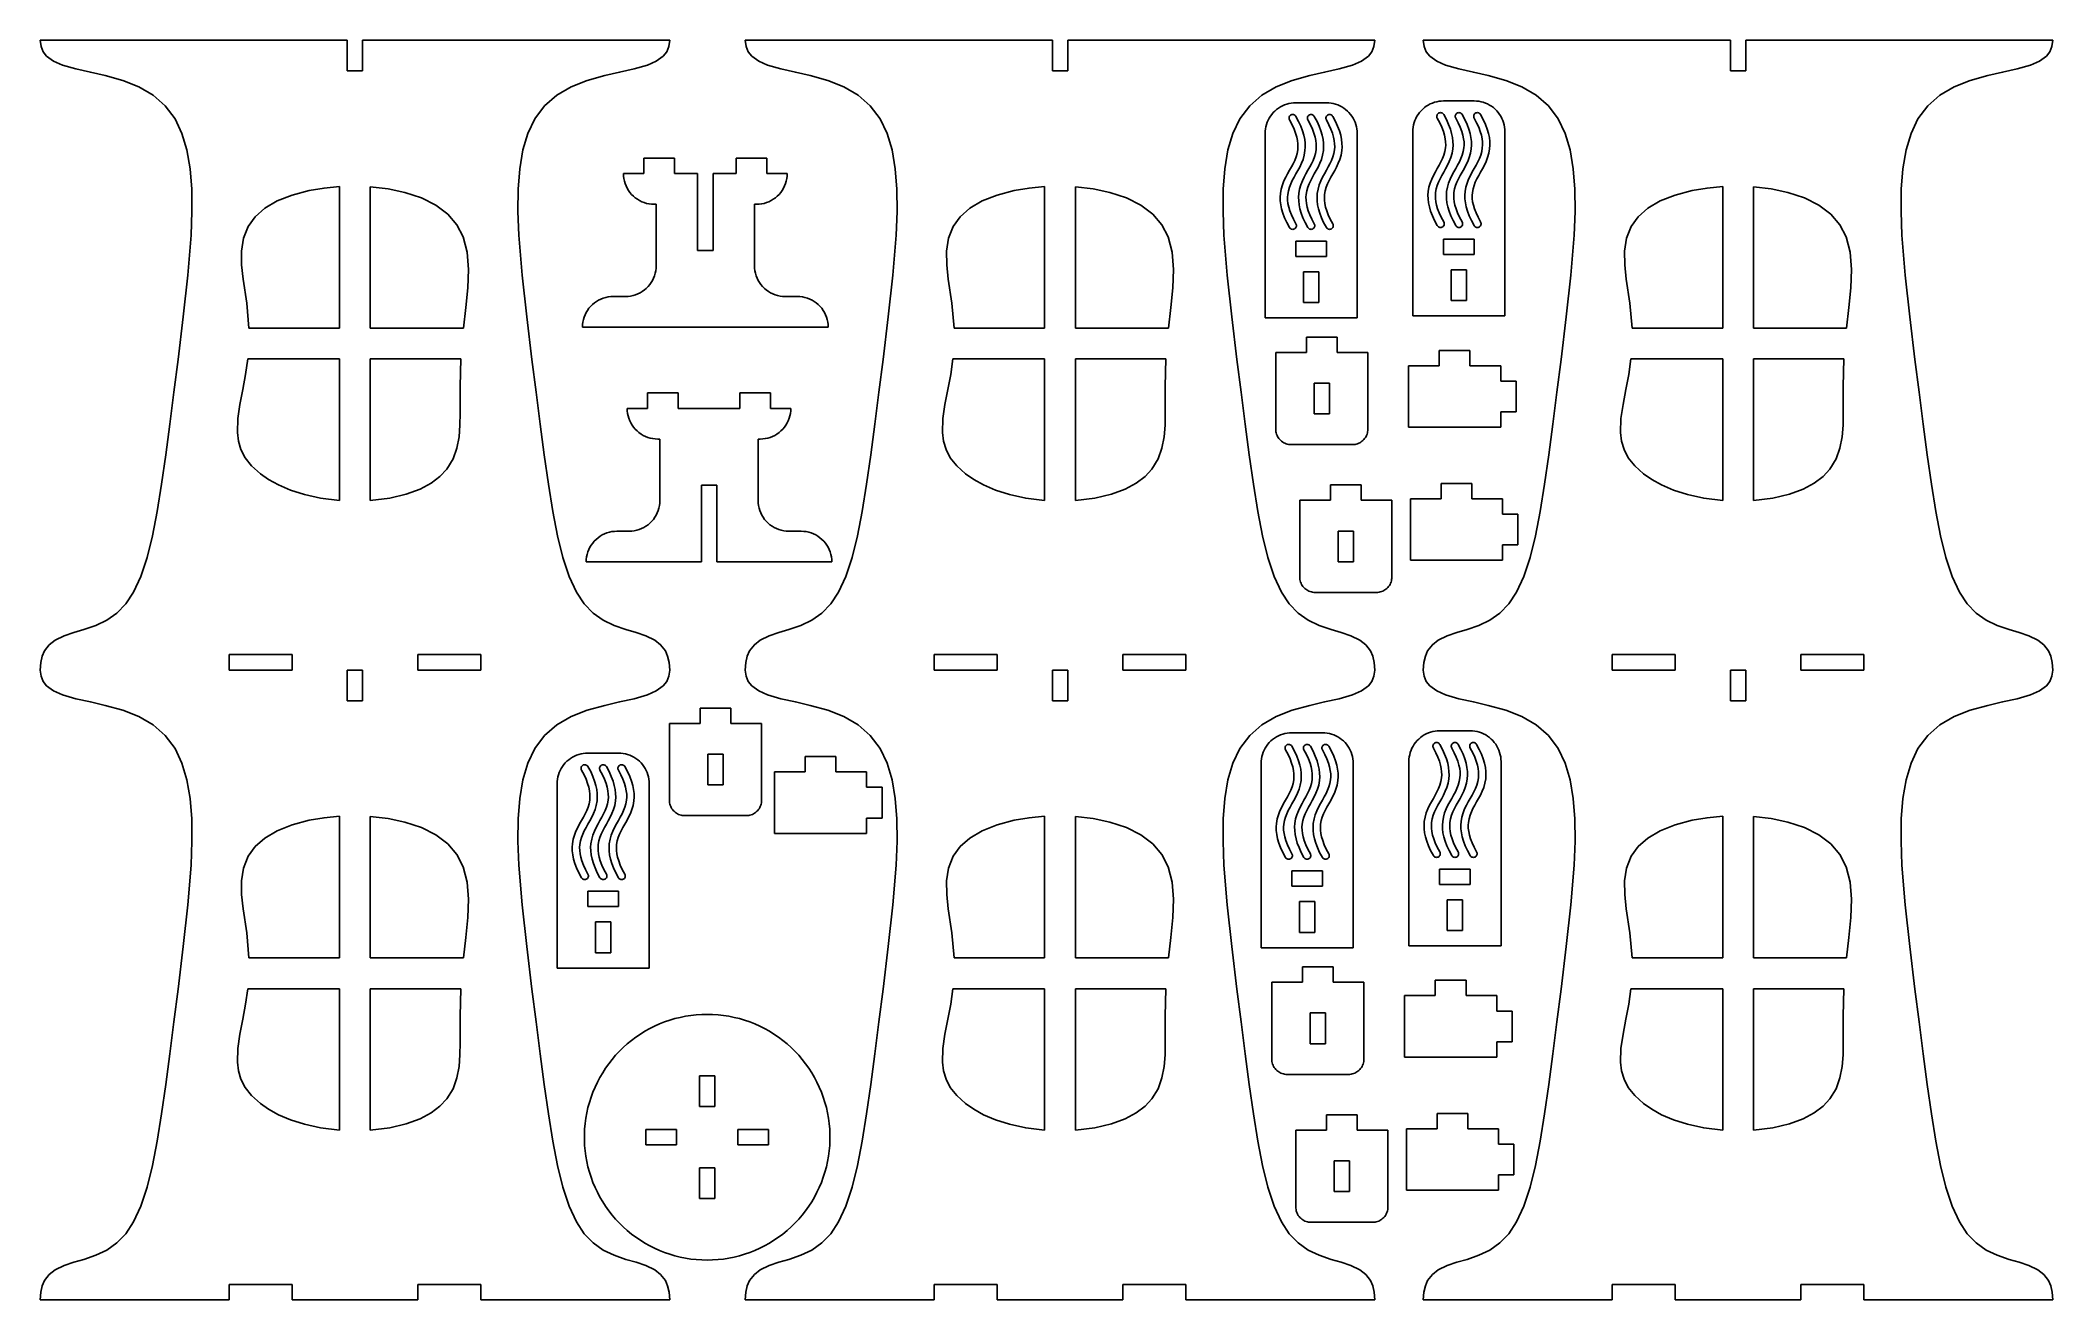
# Model space of a CAD drawing. Header units: centimetres. Extents: x -35.4 to 30.2, y -20.1 to 20.9.
import ezdxf

# ---------------------------------------------------------------- set-up
doc = ezdxf.new("R2010")
doc.units = ezdxf.units.CM
doc.header["$MEASUREMENT"] = 0
doc.layers.add('Capa 1', color=7, linetype='Continuous')

msp = doc.modelspace()

# ---------------------------------------------------------------- linework, layer by layer
at = {"layer": 'Capa 1', "color": 1, "lineweight": 25}
for points, knots in [([(-35.37782, 20.91947), (-35.37782, 20.91947), (-35.35234, 20.71479), (-35.35234, 20.71479), (-35.35234, 20.71479), (-35.35234, 20.71479), (-35.28063, 20.54525), (-35.28063, 20.54525), (-35.28063, 20.54525), (-35.28063, 20.54525), (-35.16939, 20.40533), (-35.16939, 20.40533), (-35.16939, 20.40533), (-35.16939, 20.40533), (-34.94199, 20.23992), (-34.94199, 20.23992), (-34.94199, 20.23992), (-34.94199, 20.23992), (-34.65843, 20.11436), (-34.65843, 20.11436), (-34.65843, 20.11436), (-34.65843, 20.11436), (-34.22116, 19.98606), (-34.22116, 19.98606), (-34.22116, 19.98606), (-34.22116, 19.98606), (-33.74618, 19.87814), (-33.74618, 19.87814), (-33.74618, 19.87814), (-33.74618, 19.87814), (-33.26023, 19.76885), (-33.26023, 19.76885), (-33.26023, 19.76885), (-33.26023, 19.76885), (-32.69219, 19.61187), (-32.69219, 19.61187), (-32.69219, 19.61187), (-32.69219, 19.61187), (-32.16602, 19.40567), (-32.16602, 19.40567), (-32.16602, 19.40567), (-32.16602, 19.40567), (-31.70021, 19.13445), (-31.70021, 19.13445), (-31.70021, 19.13445), (-31.70021, 19.13445), (-31.30602, 18.7882), (-31.30602, 18.7882), (-31.30602, 18.7882), (-31.30602, 18.7882), (-30.98845, 18.36162), (-30.98845, 18.36162), (-30.98845, 18.36162), (-30.98845, 18.36162), (-30.76144, 17.88968), (-30.76144, 17.88968), (-30.76144, 17.88968), (-30.76144, 17.88968), (-30.59852, 17.34781), (-30.59852, 17.34781), (-30.59852, 17.34781), (-30.59852, 17.34781), (-30.49467, 16.73934), (-30.49467, 16.73934), (-30.49467, 16.73934), (-30.49467, 16.73934), (-30.44327, 16.06924), (-30.44327, 16.06924), (-30.44327, 16.06924), (-30.44327, 16.06924), (-30.43688, 15.34364), (-30.43688, 15.34364), (-30.43688, 15.34364), (-30.43688, 15.34364), (-30.46754, 14.56972), (-30.46754, 14.56972), (-30.46754, 14.56972), (-30.46754, 14.56972), (-30.57178, 13.27531), (-30.57178, 13.27531), (-30.57178, 13.27531), (-30.57178, 13.27531), (-30.72009, 11.91496), (-30.72009, 11.91496), (-30.72009, 11.91496), (-30.72009, 11.91496), (-30.88985, 10.52438), (-30.88985, 10.52438), (-30.88985, 10.52438), (-30.88985, 10.52438), (-31.02418, 9.46478), (-31.02418, 9.46478), (-31.02418, 9.46478), (-31.02418, 9.46478), (-31.15852, 8.42521), (-31.15852, 8.42521), (-31.15852, 8.42521), (-31.15852, 8.42521), (-31.29233, 7.42159), (-31.29233, 7.42159), (-31.29233, 7.42159), (-31.29233, 7.42159), (-31.42797, 6.46931), (-31.42797, 6.46931), (-31.42797, 6.46931), (-31.42797, 6.46931), (-31.57028, 5.5827), (-31.57028, 5.5827), (-31.57028, 5.5827), (-31.57028, 5.5827), (-31.72314, 4.78836), (-31.72314, 4.78836), (-31.72314, 4.78836), (-31.72314, 4.78836), (-31.89667, 4.08022), (-31.89667, 4.08022), (-31.89667, 4.08022), (-31.89667, 4.08022), (-32.0991, 3.46625), (-32.0991, 3.46625), (-32.0991, 3.46625), (-32.0991, 3.46625), (-32.33796, 2.95126), (-32.33796, 2.95126), (-32.33796, 2.95126), (-32.33796, 2.95126), (-32.59179, 2.56967), (-32.59179, 2.56967), (-32.59179, 2.56967), (-32.59179, 2.56967), (-32.88301, 2.2673), (-32.88301, 2.2673), (-32.88301, 2.2673), (-32.88301, 2.2673), (-33.21109, 2.03679), (-33.21109, 2.03679), (-33.21109, 2.03679), (-33.21109, 2.03679), (-33.57159, 1.86549), (-33.57159, 1.86549), (-33.57159, 1.86549), (-33.57159, 1.86549), (-33.95499, 1.73439), (-33.95499, 1.73439), (-33.95499, 1.73439), (-33.95499, 1.73439), (-34.28089, 1.63713), (-34.28089, 1.63713), (-34.28089, 1.63713), (-34.28089, 1.63713), (-34.59906, 1.52985), (-34.59906, 1.52985), (-34.59906, 1.52985), (-34.59906, 1.52985), (-34.89232, 1.38779), (-34.89232, 1.38779), (-34.89232, 1.38779), (-34.89232, 1.38779), (-35.08303, 1.24054), (-35.08303, 1.24054), (-35.08303, 1.24054), (-35.08303, 1.24054), (-35.23649, 1.04189), (-35.23649, 1.04189), (-35.23649, 1.04189), (-35.23649, 1.04189), (-35.31178, 0.87252), (-35.31178, 0.87252), (-35.31178, 0.87252), (-35.31178, 0.87252), (-35.36049, 0.6671), (-35.36049, 0.6671), (-35.36049, 0.6671), (-35.36049, 0.6671), (-35.37782, 0.41948), (-35.37782, 0.41948)], [0, 0, 0, 0, 0.02222222, 0.02222222, 0.02222222, 0.02222222, 0.04444444, 0.04444444, 0.04444444, 0.04444444, 0.06666667, 0.06666667, 0.06666667, 0.06666667, 0.08888889, 0.08888889, 0.08888889, 0.08888889, 0.11111111, 0.11111111, 0.11111111, 0.11111111, 0.13333333, 0.13333333, 0.13333333, 0.13333333, 0.15555556, 0.15555556, 0.15555556, 0.15555556, 0.17777778, 0.17777778, 0.17777778, 0.17777778, 0.2, 0.2, 0.2, 0.2, 0.22222222, 0.22222222, 0.22222222, 0.22222222, 0.24444444, 0.24444444, 0.24444444, 0.24444444, 0.26666667, 0.26666667, 0.26666667, 0.26666667, 0.28888889, 0.28888889, 0.28888889, 0.28888889, 0.31111111, 0.31111111, 0.31111111, 0.31111111, 0.33333333, 0.33333333, 0.33333333, 0.33333333, 0.35555556, 0.35555556, 0.35555556, 0.35555556, 0.37777778, 0.37777778, 0.37777778, 0.37777778, 0.4, 0.4, 0.4, 0.4, 0.42222222, 0.42222222, 0.42222222, 0.42222222, 0.44444444, 0.44444444, 0.44444444, 0.44444444, 0.46666667, 0.46666667, 0.46666667, 0.46666667, 0.48888889, 0.48888889, 0.48888889, 0.48888889, 0.51111111, 0.51111111, 0.51111111, 0.51111111, 0.53333333, 0.53333333, 0.53333333, 0.53333333, 0.55555556, 0.55555556, 0.55555556, 0.55555556, 0.57777778, 0.57777778, 0.57777778, 0.57777778, 0.6, 0.6, 0.6, 0.6, 0.62222222, 0.62222222, 0.62222222, 0.62222222, 0.64444444, 0.64444444, 0.64444444, 0.64444444, 0.66666667, 0.66666667, 0.66666667, 0.66666667, 0.68888889, 0.68888889, 0.68888889, 0.68888889, 0.71111111, 0.71111111, 0.71111111, 0.71111111, 0.73333333, 0.73333333, 0.73333333, 0.73333333, 0.75555556, 0.75555556, 0.75555556, 0.75555556, 0.77777778, 0.77777778, 0.77777778, 0.77777778, 0.8, 0.8, 0.8, 0.8, 0.82222222, 0.82222222, 0.82222222, 0.82222222, 0.84444444, 0.84444444, 0.84444444, 0.84444444, 0.86666667, 0.86666667, 0.86666667, 0.86666667, 0.88888889, 0.88888889, 0.88888889, 0.88888889, 0.91111111, 0.91111111, 0.91111111, 0.91111111, 0.93333333, 0.93333333, 0.93333333, 0.93333333, 0.95555556, 0.95555556, 0.95555556, 0.95555556, 1, 1, 1, 1]), ([(-14.87783, 20.91947), (-14.87783, 20.91947), (-14.90333, 20.71479), (-14.90333, 20.71479), (-14.90333, 20.71479), (-14.90333, 20.71479), (-14.97505, 20.54525), (-14.97505, 20.54525), (-14.97505, 20.54525), (-14.97505, 20.54525), (-15.08625, 20.40533), (-15.08625, 20.40533), (-15.08625, 20.40533), (-15.08625, 20.40533), (-15.31369, 20.23992), (-15.31369, 20.23992), (-15.31369, 20.23992), (-15.31369, 20.23992), (-15.59725, 20.11436), (-15.59725, 20.11436), (-15.59725, 20.11436), (-15.59725, 20.11436), (-16.03452, 19.98606), (-16.03452, 19.98606), (-16.03452, 19.98606), (-16.03452, 19.98606), (-16.5095, 19.87814), (-16.5095, 19.87814), (-16.5095, 19.87814), (-16.5095, 19.87814), (-16.99541, 19.76885), (-16.99541, 19.76885), (-16.99541, 19.76885), (-16.99541, 19.76885), (-17.56345, 19.61187), (-17.56345, 19.61187), (-17.56345, 19.61187), (-17.56345, 19.61187), (-18.08966, 19.40567), (-18.08966, 19.40567), (-18.08966, 19.40567), (-18.08966, 19.40567), (-18.55543, 19.13445), (-18.55543, 19.13445), (-18.55543, 19.13445), (-18.55543, 19.13445), (-18.94962, 18.7882), (-18.94962, 18.7882), (-18.94962, 18.7882), (-18.94962, 18.7882), (-19.2672, 18.36162), (-19.2672, 18.36162), (-19.2672, 18.36162), (-19.2672, 18.36162), (-19.49421, 17.88968), (-19.49421, 17.88968), (-19.49421, 17.88968), (-19.49421, 17.88968), (-19.65716, 17.34781), (-19.65716, 17.34781), (-19.65716, 17.34781), (-19.65716, 17.34781), (-19.76101, 16.73934), (-19.76101, 16.73934), (-19.76101, 16.73934), (-19.76101, 16.73934), (-19.81238, 16.06924), (-19.81238, 16.06924), (-19.81238, 16.06924), (-19.81238, 16.06924), (-19.8188, 15.34364), (-19.8188, 15.34364), (-19.8188, 15.34364), (-19.8188, 15.34364), (-19.78811, 14.56972), (-19.78811, 14.56972), (-19.78811, 14.56972), (-19.78811, 14.56972), (-19.6839, 13.27531), (-19.6839, 13.27531), (-19.6839, 13.27531), (-19.6839, 13.27531), (-19.53559, 11.91496), (-19.53559, 11.91496), (-19.53559, 11.91496), (-19.53559, 11.91496), (-19.36583, 10.52438), (-19.36583, 10.52438), (-19.36583, 10.52438), (-19.36583, 10.52438), (-19.23149, 9.46478), (-19.23149, 9.46478), (-19.23149, 9.46478), (-19.23149, 9.46478), (-19.09716, 8.42521), (-19.09716, 8.42521), (-19.09716, 8.42521), (-19.09716, 8.42521), (-18.96331, 7.42159), (-18.96331, 7.42159), (-18.96331, 7.42159), (-18.96331, 7.42159), (-18.82767, 6.46931), (-18.82767, 6.46931), (-18.82767, 6.46931), (-18.82767, 6.46931), (-18.68536, 5.5827), (-18.68536, 5.5827), (-18.68536, 5.5827), (-18.68536, 5.5827), (-18.53254, 4.78836), (-18.53254, 4.78836), (-18.53254, 4.78836), (-18.53254, 4.78836), (-18.35897, 4.08022), (-18.35897, 4.08022), (-18.35897, 4.08022), (-18.35897, 4.08022), (-18.15654, 3.46625), (-18.15654, 3.46625), (-18.15654, 3.46625), (-18.15654, 3.46625), (-17.91768, 2.95126), (-17.91768, 2.95126), (-17.91768, 2.95126), (-17.91768, 2.95126), (-17.66389, 2.56967), (-17.66389, 2.56967), (-17.66389, 2.56967), (-17.66389, 2.56967), (-17.37264, 2.2673), (-17.37264, 2.2673), (-17.37264, 2.2673), (-17.37264, 2.2673), (-17.04455, 2.03679), (-17.04455, 2.03679), (-17.04455, 2.03679), (-17.04455, 2.03679), (-16.68409, 1.86549), (-16.68409, 1.86549), (-16.68409, 1.86549), (-16.68409, 1.86549), (-16.30069, 1.73439), (-16.30069, 1.73439), (-16.30069, 1.73439), (-16.30069, 1.73439), (-15.97476, 1.63713), (-15.97476, 1.63713), (-15.97476, 1.63713), (-15.97476, 1.63713), (-15.65662, 1.52985), (-15.65662, 1.52985), (-15.65662, 1.52985), (-15.65662, 1.52985), (-15.36336, 1.38779), (-15.36336, 1.38779), (-15.36336, 1.38779), (-15.36336, 1.38779), (-15.17261, 1.24054), (-15.17261, 1.24054), (-15.17261, 1.24054), (-15.17261, 1.24054), (-15.01915, 1.04189), (-15.01915, 1.04189), (-15.01915, 1.04189), (-15.01915, 1.04189), (-14.94387, 0.87252), (-14.94387, 0.87252), (-14.94387, 0.87252), (-14.94387, 0.87252), (-14.89518, 0.6671), (-14.89518, 0.6671), (-14.89518, 0.6671), (-14.89518, 0.6671), (-14.87783, 0.41948), (-14.87783, 0.41948)], [0, 0, 0, 0, 0.02222222, 0.02222222, 0.02222222, 0.02222222, 0.04444444, 0.04444444, 0.04444444, 0.04444444, 0.06666667, 0.06666667, 0.06666667, 0.06666667, 0.08888889, 0.08888889, 0.08888889, 0.08888889, 0.11111111, 0.11111111, 0.11111111, 0.11111111, 0.13333333, 0.13333333, 0.13333333, 0.13333333, 0.15555556, 0.15555556, 0.15555556, 0.15555556, 0.17777778, 0.17777778, 0.17777778, 0.17777778, 0.2, 0.2, 0.2, 0.2, 0.22222222, 0.22222222, 0.22222222, 0.22222222, 0.24444444, 0.24444444, 0.24444444, 0.24444444, 0.26666667, 0.26666667, 0.26666667, 0.26666667, 0.28888889, 0.28888889, 0.28888889, 0.28888889, 0.31111111, 0.31111111, 0.31111111, 0.31111111, 0.33333333, 0.33333333, 0.33333333, 0.33333333, 0.35555556, 0.35555556, 0.35555556, 0.35555556, 0.37777778, 0.37777778, 0.37777778, 0.37777778, 0.4, 0.4, 0.4, 0.4, 0.42222222, 0.42222222, 0.42222222, 0.42222222, 0.44444444, 0.44444444, 0.44444444, 0.44444444, 0.46666667, 0.46666667, 0.46666667, 0.46666667, 0.48888889, 0.48888889, 0.48888889, 0.48888889, 0.51111111, 0.51111111, 0.51111111, 0.51111111, 0.53333333, 0.53333333, 0.53333333, 0.53333333, 0.55555556, 0.55555556, 0.55555556, 0.55555556, 0.57777778, 0.57777778, 0.57777778, 0.57777778, 0.6, 0.6, 0.6, 0.6, 0.62222222, 0.62222222, 0.62222222, 0.62222222, 0.64444444, 0.64444444, 0.64444444, 0.64444444, 0.66666667, 0.66666667, 0.66666667, 0.66666667, 0.68888889, 0.68888889, 0.68888889, 0.68888889, 0.71111111, 0.71111111, 0.71111111, 0.71111111, 0.73333333, 0.73333333, 0.73333333, 0.73333333, 0.75555556, 0.75555556, 0.75555556, 0.75555556, 0.77777778, 0.77777778, 0.77777778, 0.77777778, 0.8, 0.8, 0.8, 0.8, 0.82222222, 0.82222222, 0.82222222, 0.82222222, 0.84444444, 0.84444444, 0.84444444, 0.84444444, 0.86666667, 0.86666667, 0.86666667, 0.86666667, 0.88888889, 0.88888889, 0.88888889, 0.88888889, 0.91111111, 0.91111111, 0.91111111, 0.91111111, 0.93333333, 0.93333333, 0.93333333, 0.93333333, 0.95555556, 0.95555556, 0.95555556, 0.95555556, 1, 1, 1, 1]), ([(-12.41513, 20.91947), (-12.41513, 20.91947), (-12.38966, 20.71479), (-12.38966, 20.71479), (-12.38966, 20.71479), (-12.38966, 20.71479), (-12.31794, 20.54525), (-12.31794, 20.54525), (-12.31794, 20.54525), (-12.31794, 20.54525), (-12.20671, 20.40533), (-12.20671, 20.40533), (-12.20671, 20.40533), (-12.20671, 20.40533), (-11.97931, 20.23992), (-11.97931, 20.23992), (-11.97931, 20.23992), (-11.97931, 20.23992), (-11.69575, 20.11436), (-11.69575, 20.11436), (-11.69575, 20.11436), (-11.69575, 20.11436), (-11.25848, 19.98606), (-11.25848, 19.98606), (-11.25848, 19.98606), (-11.25848, 19.98606), (-10.7835, 19.87814), (-10.7835, 19.87814), (-10.7835, 19.87814), (-10.7835, 19.87814), (-10.29755, 19.76885), (-10.29755, 19.76885), (-10.29755, 19.76885), (-10.29755, 19.76885), (-9.72951, 19.61187), (-9.72951, 19.61187), (-9.72951, 19.61187), (-9.72951, 19.61187), (-9.20334, 19.40567), (-9.20334, 19.40567), (-9.20334, 19.40567), (-9.20334, 19.40567), (-8.73753, 19.13445), (-8.73753, 19.13445), (-8.73753, 19.13445), (-8.73753, 19.13445), (-8.34334, 18.7882), (-8.34334, 18.7882), (-8.34334, 18.7882), (-8.34334, 18.7882), (-8.02577, 18.36162), (-8.02577, 18.36162), (-8.02577, 18.36162), (-8.02577, 18.36162), (-7.79875, 17.88968), (-7.79875, 17.88968), (-7.79875, 17.88968), (-7.79875, 17.88968), (-7.63584, 17.34781), (-7.63584, 17.34781), (-7.63584, 17.34781), (-7.63584, 17.34781), (-7.53198, 16.73934), (-7.53198, 16.73934), (-7.53198, 16.73934), (-7.53198, 16.73934), (-7.48058, 16.06924), (-7.48058, 16.06924), (-7.48058, 16.06924), (-7.48058, 16.06924), (-7.4742, 15.34364), (-7.4742, 15.34364), (-7.4742, 15.34364), (-7.4742, 15.34364), (-7.50485, 14.56972), (-7.50485, 14.56972), (-7.50485, 14.56972), (-7.50485, 14.56972), (-7.6091, 13.27531), (-7.6091, 13.27531), (-7.6091, 13.27531), (-7.6091, 13.27531), (-7.75741, 11.91496), (-7.75741, 11.91496), (-7.75741, 11.91496), (-7.75741, 11.91496), (-7.92716, 10.52438), (-7.92716, 10.52438), (-7.92716, 10.52438), (-7.92716, 10.52438), (-8.0615, 9.46478), (-8.0615, 9.46478), (-8.0615, 9.46478), (-8.0615, 9.46478), (-8.19584, 8.42521), (-8.19584, 8.42521), (-8.19584, 8.42521), (-8.19584, 8.42521), (-8.32965, 7.42159), (-8.32965, 7.42159), (-8.32965, 7.42159), (-8.32965, 7.42159), (-8.46529, 6.46931), (-8.46529, 6.46931), (-8.46529, 6.46931), (-8.46529, 6.46931), (-8.6076, 5.5827), (-8.6076, 5.5827), (-8.6076, 5.5827), (-8.6076, 5.5827), (-8.76046, 4.78836), (-8.76046, 4.78836), (-8.76046, 4.78836), (-8.76046, 4.78836), (-8.93403, 4.08022), (-8.93403, 4.08022), (-8.93403, 4.08022), (-8.93403, 4.08022), (-9.13642, 3.46625), (-9.13642, 3.46625), (-9.13642, 3.46625), (-9.13642, 3.46625), (-9.37528, 2.95126), (-9.37528, 2.95126), (-9.37528, 2.95126), (-9.37528, 2.95126), (-9.62911, 2.56967), (-9.62911, 2.56967), (-9.62911, 2.56967), (-9.62911, 2.56967), (-9.92032, 2.2673), (-9.92032, 2.2673), (-9.92032, 2.2673), (-9.92032, 2.2673), (-10.24841, 2.03679), (-10.24841, 2.03679), (-10.24841, 2.03679), (-10.24841, 2.03679), (-10.60891, 1.86549), (-10.60891, 1.86549), (-10.60891, 1.86549), (-10.60891, 1.86549), (-10.99231, 1.73439), (-10.99231, 1.73439), (-10.99231, 1.73439), (-10.99231, 1.73439), (-11.31821, 1.63713), (-11.31821, 1.63713), (-11.31821, 1.63713), (-11.31821, 1.63713), (-11.63638, 1.52985), (-11.63638, 1.52985), (-11.63638, 1.52985), (-11.63638, 1.52985), (-11.92964, 1.38779), (-11.92964, 1.38779), (-11.92964, 1.38779), (-11.92964, 1.38779), (-12.12035, 1.24054), (-12.12035, 1.24054), (-12.12035, 1.24054), (-12.12035, 1.24054), (-12.27381, 1.04189), (-12.27381, 1.04189), (-12.27381, 1.04189), (-12.27381, 1.04189), (-12.34909, 0.87252), (-12.34909, 0.87252), (-12.34909, 0.87252), (-12.34909, 0.87252), (-12.39781, 0.6671), (-12.39781, 0.6671), (-12.39781, 0.6671), (-12.39781, 0.6671), (-12.41513, 0.41948), (-12.41513, 0.41948)], [0, 0, 0, 0, 0.02222222, 0.02222222, 0.02222222, 0.02222222, 0.04444444, 0.04444444, 0.04444444, 0.04444444, 0.06666667, 0.06666667, 0.06666667, 0.06666667, 0.08888889, 0.08888889, 0.08888889, 0.08888889, 0.11111111, 0.11111111, 0.11111111, 0.11111111, 0.13333333, 0.13333333, 0.13333333, 0.13333333, 0.15555556, 0.15555556, 0.15555556, 0.15555556, 0.17777778, 0.17777778, 0.17777778, 0.17777778, 0.2, 0.2, 0.2, 0.2, 0.22222222, 0.22222222, 0.22222222, 0.22222222, 0.24444444, 0.24444444, 0.24444444, 0.24444444, 0.26666667, 0.26666667, 0.26666667, 0.26666667, 0.28888889, 0.28888889, 0.28888889, 0.28888889, 0.31111111, 0.31111111, 0.31111111, 0.31111111, 0.33333333, 0.33333333, 0.33333333, 0.33333333, 0.35555556, 0.35555556, 0.35555556, 0.35555556, 0.37777778, 0.37777778, 0.37777778, 0.37777778, 0.4, 0.4, 0.4, 0.4, 0.42222222, 0.42222222, 0.42222222, 0.42222222, 0.44444444, 0.44444444, 0.44444444, 0.44444444, 0.46666667, 0.46666667, 0.46666667, 0.46666667, 0.48888889, 0.48888889, 0.48888889, 0.48888889, 0.51111111, 0.51111111, 0.51111111, 0.51111111, 0.53333333, 0.53333333, 0.53333333, 0.53333333, 0.55555556, 0.55555556, 0.55555556, 0.55555556, 0.57777778, 0.57777778, 0.57777778, 0.57777778, 0.6, 0.6, 0.6, 0.6, 0.62222222, 0.62222222, 0.62222222, 0.62222222, 0.64444444, 0.64444444, 0.64444444, 0.64444444, 0.66666667, 0.66666667, 0.66666667, 0.66666667, 0.68888889, 0.68888889, 0.68888889, 0.68888889, 0.71111111, 0.71111111, 0.71111111, 0.71111111, 0.73333333, 0.73333333, 0.73333333, 0.73333333, 0.75555556, 0.75555556, 0.75555556, 0.75555556, 0.77777778, 0.77777778, 0.77777778, 0.77777778, 0.8, 0.8, 0.8, 0.8, 0.82222222, 0.82222222, 0.82222222, 0.82222222, 0.84444444, 0.84444444, 0.84444444, 0.84444444, 0.86666667, 0.86666667, 0.86666667, 0.86666667, 0.88888889, 0.88888889, 0.88888889, 0.88888889, 0.91111111, 0.91111111, 0.91111111, 0.91111111, 0.93333333, 0.93333333, 0.93333333, 0.93333333, 0.95555556, 0.95555556, 0.95555556, 0.95555556, 1, 1, 1, 1]), ([(8.08485, 20.91947), (8.08485, 20.91947), (8.05935, 20.71479), (8.05935, 20.71479), (8.05935, 20.71479), (8.05935, 20.71479), (7.98763, 20.54525), (7.98763, 20.54525), (7.98763, 20.54525), (7.98763, 20.54525), (7.8764, 20.40533), (7.8764, 20.40533), (7.8764, 20.40533), (7.8764, 20.40533), (7.649, 20.23992), (7.649, 20.23992), (7.649, 20.23992), (7.649, 20.23992), (7.36544, 20.11436), (7.36544, 20.11436), (7.36544, 20.11436), (7.36544, 20.11436), (6.92817, 19.98606), (6.92817, 19.98606), (6.92817, 19.98606), (6.92817, 19.98606), (6.45319, 19.87814), (6.45319, 19.87814), (6.45319, 19.87814), (6.45319, 19.87814), (5.96727, 19.76885), (5.96727, 19.76885), (5.96727, 19.76885), (5.96727, 19.76885), (5.39923, 19.61187), (5.39923, 19.61187), (5.39923, 19.61187), (5.39923, 19.61187), (4.87302, 19.40567), (4.87302, 19.40567), (4.87302, 19.40567), (4.87302, 19.40567), (4.40725, 19.13445), (4.40725, 19.13445), (4.40725, 19.13445), (4.40725, 19.13445), (4.01302, 18.7882), (4.01302, 18.7882), (4.01302, 18.7882), (4.01302, 18.7882), (3.69549, 18.36162), (3.69549, 18.36162), (3.69549, 18.36162), (3.69549, 18.36162), (3.46848, 17.88968), (3.46848, 17.88968), (3.46848, 17.88968), (3.46848, 17.88968), (3.30553, 17.34781), (3.30553, 17.34781), (3.30553, 17.34781), (3.30553, 17.34781), (3.20167, 16.73934), (3.20167, 16.73934), (3.20167, 16.73934), (3.20167, 16.73934), (3.15027, 16.06924), (3.15027, 16.06924), (3.15027, 16.06924), (3.15027, 16.06924), (3.14388, 15.34364), (3.14388, 15.34364), (3.14388, 15.34364), (3.14388, 15.34364), (3.17458, 14.56972), (3.17458, 14.56972), (3.17458, 14.56972), (3.17458, 14.56972), (3.27879, 13.27531), (3.27879, 13.27531), (3.27879, 13.27531), (3.27879, 13.27531), (3.42709, 11.91496), (3.42709, 11.91496), (3.42709, 11.91496), (3.42709, 11.91496), (3.59685, 10.52438), (3.59685, 10.52438), (3.59685, 10.52438), (3.59685, 10.52438), (3.73119, 9.46478), (3.73119, 9.46478), (3.73119, 9.46478), (3.73119, 9.46478), (3.86553, 8.42521), (3.86553, 8.42521), (3.86553, 8.42521), (3.86553, 8.42521), (3.99937, 7.42159), (3.99937, 7.42159), (3.99937, 7.42159), (3.99937, 7.42159), (4.13501, 6.46931), (4.13501, 6.46931), (4.13501, 6.46931), (4.13501, 6.46931), (4.27729, 5.5827), (4.27729, 5.5827), (4.27729, 5.5827), (4.27729, 5.5827), (4.43015, 4.78836), (4.43015, 4.78836), (4.43015, 4.78836), (4.43015, 4.78836), (4.60371, 4.08022), (4.60371, 4.08022), (4.60371, 4.08022), (4.60371, 4.08022), (4.80614, 3.46625), (4.80614, 3.46625), (4.80614, 3.46625), (4.80614, 3.46625), (5.045, 2.95126), (5.045, 2.95126), (5.045, 2.95126), (5.045, 2.95126), (5.29879, 2.56967), (5.29879, 2.56967), (5.29879, 2.56967), (5.29879, 2.56967), (5.59005, 2.2673), (5.59005, 2.2673), (5.59005, 2.2673), (5.59005, 2.2673), (5.91813, 2.03679), (5.91813, 2.03679), (5.91813, 2.03679), (5.91813, 2.03679), (6.2786, 1.86549), (6.2786, 1.86549), (6.2786, 1.86549), (6.2786, 1.86549), (6.662, 1.73439), (6.662, 1.73439), (6.662, 1.73439), (6.662, 1.73439), (6.98793, 1.63713), (6.98793, 1.63713), (6.98793, 1.63713), (6.98793, 1.63713), (7.30606, 1.52985), (7.30606, 1.52985), (7.30606, 1.52985), (7.30606, 1.52985), (7.59933, 1.38779), (7.59933, 1.38779), (7.59933, 1.38779), (7.59933, 1.38779), (7.79007, 1.24054), (7.79007, 1.24054), (7.79007, 1.24054), (7.79007, 1.24054), (7.94353, 1.04189), (7.94353, 1.04189), (7.94353, 1.04189), (7.94353, 1.04189), (8.01881, 0.87252), (8.01881, 0.87252), (8.01881, 0.87252), (8.01881, 0.87252), (8.0675, 0.6671), (8.0675, 0.6671), (8.0675, 0.6671), (8.0675, 0.6671), (8.08485, 0.41948), (8.08485, 0.41948)], [0, 0, 0, 0, 0.02222222, 0.02222222, 0.02222222, 0.02222222, 0.04444444, 0.04444444, 0.04444444, 0.04444444, 0.06666667, 0.06666667, 0.06666667, 0.06666667, 0.08888889, 0.08888889, 0.08888889, 0.08888889, 0.11111111, 0.11111111, 0.11111111, 0.11111111, 0.13333333, 0.13333333, 0.13333333, 0.13333333, 0.15555556, 0.15555556, 0.15555556, 0.15555556, 0.17777778, 0.17777778, 0.17777778, 0.17777778, 0.2, 0.2, 0.2, 0.2, 0.22222222, 0.22222222, 0.22222222, 0.22222222, 0.24444444, 0.24444444, 0.24444444, 0.24444444, 0.26666667, 0.26666667, 0.26666667, 0.26666667, 0.28888889, 0.28888889, 0.28888889, 0.28888889, 0.31111111, 0.31111111, 0.31111111, 0.31111111, 0.33333333, 0.33333333, 0.33333333, 0.33333333, 0.35555556, 0.35555556, 0.35555556, 0.35555556, 0.37777778, 0.37777778, 0.37777778, 0.37777778, 0.4, 0.4, 0.4, 0.4, 0.42222222, 0.42222222, 0.42222222, 0.42222222, 0.44444444, 0.44444444, 0.44444444, 0.44444444, 0.46666667, 0.46666667, 0.46666667, 0.46666667, 0.48888889, 0.48888889, 0.48888889, 0.48888889, 0.51111111, 0.51111111, 0.51111111, 0.51111111, 0.53333333, 0.53333333, 0.53333333, 0.53333333, 0.55555556, 0.55555556, 0.55555556, 0.55555556, 0.57777778, 0.57777778, 0.57777778, 0.57777778, 0.6, 0.6, 0.6, 0.6, 0.62222222, 0.62222222, 0.62222222, 0.62222222, 0.64444444, 0.64444444, 0.64444444, 0.64444444, 0.66666667, 0.66666667, 0.66666667, 0.66666667, 0.68888889, 0.68888889, 0.68888889, 0.68888889, 0.71111111, 0.71111111, 0.71111111, 0.71111111, 0.73333333, 0.73333333, 0.73333333, 0.73333333, 0.75555556, 0.75555556, 0.75555556, 0.75555556, 0.77777778, 0.77777778, 0.77777778, 0.77777778, 0.8, 0.8, 0.8, 0.8, 0.82222222, 0.82222222, 0.82222222, 0.82222222, 0.84444444, 0.84444444, 0.84444444, 0.84444444, 0.86666667, 0.86666667, 0.86666667, 0.86666667, 0.88888889, 0.88888889, 0.88888889, 0.88888889, 0.91111111, 0.91111111, 0.91111111, 0.91111111, 0.93333333, 0.93333333, 0.93333333, 0.93333333, 0.95555556, 0.95555556, 0.95555556, 0.95555556, 1, 1, 1, 1]), ([(9.66697, 20.91947), (9.66697, 20.91947), (9.69244, 20.71479), (9.69244, 20.71479), (9.69244, 20.71479), (9.69244, 20.71479), (9.76416, 20.54525), (9.76416, 20.54525), (9.76416, 20.54525), (9.76416, 20.54525), (9.87539, 20.40533), (9.87539, 20.40533), (9.87539, 20.40533), (9.87539, 20.40533), (10.10279, 20.23992), (10.10279, 20.23992), (10.10279, 20.23992), (10.10279, 20.23992), (10.38636, 20.11436), (10.38636, 20.11436), (10.38636, 20.11436), (10.38636, 20.11436), (10.82362, 19.98606), (10.82362, 19.98606), (10.82362, 19.98606), (10.82362, 19.98606), (11.2986, 19.87814), (11.2986, 19.87814), (11.2986, 19.87814), (11.2986, 19.87814), (11.78456, 19.76885), (11.78456, 19.76885), (11.78456, 19.76885), (11.78456, 19.76885), (12.3526, 19.61187), (12.3526, 19.61187), (12.3526, 19.61187), (12.3526, 19.61187), (12.87877, 19.40567), (12.87877, 19.40567), (12.87877, 19.40567), (12.87877, 19.40567), (13.34457, 19.13445), (13.34457, 19.13445), (13.34457, 19.13445), (13.34457, 19.13445), (13.73877, 18.7882), (13.73877, 18.7882), (13.73877, 18.7882), (13.73877, 18.7882), (14.05634, 18.36162), (14.05634, 18.36162), (14.05634, 18.36162), (14.05634, 18.36162), (14.28335, 17.88968), (14.28335, 17.88968), (14.28335, 17.88968), (14.28335, 17.88968), (14.44626, 17.34781), (14.44626, 17.34781), (14.44626, 17.34781), (14.44626, 17.34781), (14.55012, 16.73934), (14.55012, 16.73934), (14.55012, 16.73934), (14.55012, 16.73934), (14.60152, 16.06924), (14.60152, 16.06924), (14.60152, 16.06924), (14.60152, 16.06924), (14.60791, 15.34364), (14.60791, 15.34364), (14.60791, 15.34364), (14.60791, 15.34364), (14.57725, 14.56972), (14.57725, 14.56972), (14.57725, 14.56972), (14.57725, 14.56972), (14.473, 13.27531), (14.473, 13.27531), (14.473, 13.27531), (14.473, 13.27531), (14.3247, 11.91496), (14.3247, 11.91496), (14.3247, 11.91496), (14.3247, 11.91496), (14.15494, 10.52438), (14.15494, 10.52438), (14.15494, 10.52438), (14.15494, 10.52438), (14.0206, 9.46478), (14.0206, 9.46478), (14.0206, 9.46478), (14.0206, 9.46478), (13.88626, 8.42521), (13.88626, 8.42521), (13.88626, 8.42521), (13.88626, 8.42521), (13.75246, 7.42159), (13.75246, 7.42159), (13.75246, 7.42159), (13.75246, 7.42159), (13.61681, 6.46931), (13.61681, 6.46931), (13.61681, 6.46931), (13.61681, 6.46931), (13.4745, 5.5827), (13.4745, 5.5827), (13.4745, 5.5827), (13.4745, 5.5827), (13.32164, 4.78836), (13.32164, 4.78836), (13.32164, 4.78836), (13.32164, 4.78836), (13.14808, 4.08022), (13.14808, 4.08022), (13.14808, 4.08022), (13.14808, 4.08022), (12.94569, 3.46625), (12.94569, 3.46625), (12.94569, 3.46625), (12.94569, 3.46625), (12.70682, 2.95126), (12.70682, 2.95126), (12.70682, 2.95126), (12.70682, 2.95126), (12.453, 2.56967), (12.453, 2.56967), (12.453, 2.56967), (12.453, 2.56967), (12.16178, 2.2673), (12.16178, 2.2673), (12.16178, 2.2673), (12.16178, 2.2673), (11.83366, 2.03679), (11.83366, 2.03679), (11.83366, 2.03679), (11.83366, 2.03679), (11.47319, 1.86549), (11.47319, 1.86549), (11.47319, 1.86549), (11.47319, 1.86549), (11.08979, 1.73439), (11.08979, 1.73439), (11.08979, 1.73439), (11.08979, 1.73439), (10.76386, 1.63713), (10.76386, 1.63713), (10.76386, 1.63713), (10.76386, 1.63713), (10.44573, 1.52985), (10.44573, 1.52985), (10.44573, 1.52985), (10.44573, 1.52985), (10.15246, 1.38779), (10.15246, 1.38779), (10.15246, 1.38779), (10.15246, 1.38779), (9.96175, 1.24054), (9.96175, 1.24054), (9.96175, 1.24054), (9.96175, 1.24054), (9.80829, 1.04189), (9.80829, 1.04189), (9.80829, 1.04189), (9.80829, 1.04189), (9.73301, 0.87252), (9.73301, 0.87252), (9.73301, 0.87252), (9.73301, 0.87252), (9.68429, 0.6671), (9.68429, 0.6671), (9.68429, 0.6671), (9.68429, 0.6671), (9.66697, 0.41948), (9.66697, 0.41948)], [0, 0, 0, 0, 0.02222222, 0.02222222, 0.02222222, 0.02222222, 0.04444444, 0.04444444, 0.04444444, 0.04444444, 0.06666667, 0.06666667, 0.06666667, 0.06666667, 0.08888889, 0.08888889, 0.08888889, 0.08888889, 0.11111111, 0.11111111, 0.11111111, 0.11111111, 0.13333333, 0.13333333, 0.13333333, 0.13333333, 0.15555556, 0.15555556, 0.15555556, 0.15555556, 0.17777778, 0.17777778, 0.17777778, 0.17777778, 0.2, 0.2, 0.2, 0.2, 0.22222222, 0.22222222, 0.22222222, 0.22222222, 0.24444444, 0.24444444, 0.24444444, 0.24444444, 0.26666667, 0.26666667, 0.26666667, 0.26666667, 0.28888889, 0.28888889, 0.28888889, 0.28888889, 0.31111111, 0.31111111, 0.31111111, 0.31111111, 0.33333333, 0.33333333, 0.33333333, 0.33333333, 0.35555556, 0.35555556, 0.35555556, 0.35555556, 0.37777778, 0.37777778, 0.37777778, 0.37777778, 0.4, 0.4, 0.4, 0.4, 0.42222222, 0.42222222, 0.42222222, 0.42222222, 0.44444444, 0.44444444, 0.44444444, 0.44444444, 0.46666667, 0.46666667, 0.46666667, 0.46666667, 0.48888889, 0.48888889, 0.48888889, 0.48888889, 0.51111111, 0.51111111, 0.51111111, 0.51111111, 0.53333333, 0.53333333, 0.53333333, 0.53333333, 0.55555556, 0.55555556, 0.55555556, 0.55555556, 0.57777778, 0.57777778, 0.57777778, 0.57777778, 0.6, 0.6, 0.6, 0.6, 0.62222222, 0.62222222, 0.62222222, 0.62222222, 0.64444444, 0.64444444, 0.64444444, 0.64444444, 0.66666667, 0.66666667, 0.66666667, 0.66666667, 0.68888889, 0.68888889, 0.68888889, 0.68888889, 0.71111111, 0.71111111, 0.71111111, 0.71111111, 0.73333333, 0.73333333, 0.73333333, 0.73333333, 0.75555556, 0.75555556, 0.75555556, 0.75555556, 0.77777778, 0.77777778, 0.77777778, 0.77777778, 0.8, 0.8, 0.8, 0.8, 0.82222222, 0.82222222, 0.82222222, 0.82222222, 0.84444444, 0.84444444, 0.84444444, 0.84444444, 0.86666667, 0.86666667, 0.86666667, 0.86666667, 0.88888889, 0.88888889, 0.88888889, 0.88888889, 0.91111111, 0.91111111, 0.91111111, 0.91111111, 0.93333333, 0.93333333, 0.93333333, 0.93333333, 0.95555556, 0.95555556, 0.95555556, 0.95555556, 1, 1, 1, 1]), ([(30.16696, 20.91947), (30.16696, 20.91947), (30.14145, 20.71479), (30.14145, 20.71479), (30.14145, 20.71479), (30.14145, 20.71479), (30.06973, 20.54525), (30.06973, 20.54525), (30.06973, 20.54525), (30.06973, 20.54525), (29.95854, 20.40533), (29.95854, 20.40533), (29.95854, 20.40533), (29.95854, 20.40533), (29.7311, 20.23992), (29.7311, 20.23992), (29.7311, 20.23992), (29.7311, 20.23992), (29.44754, 20.11436), (29.44754, 20.11436), (29.44754, 20.11436), (29.44754, 20.11436), (29.01027, 19.98606), (29.01027, 19.98606), (29.01027, 19.98606), (29.01027, 19.98606), (28.53529, 19.87814), (28.53529, 19.87814), (28.53529, 19.87814), (28.53529, 19.87814), (28.04937, 19.76885), (28.04937, 19.76885), (28.04937, 19.76885), (28.04937, 19.76885), (27.48133, 19.61187), (27.48133, 19.61187), (27.48133, 19.61187), (27.48133, 19.61187), (26.95513, 19.40567), (26.95513, 19.40567), (26.95513, 19.40567), (26.95513, 19.40567), (26.48936, 19.13445), (26.48936, 19.13445), (26.48936, 19.13445), (26.48936, 19.13445), (26.09516, 18.7882), (26.09516, 18.7882), (26.09516, 18.7882), (26.09516, 18.7882), (25.77759, 18.36162), (25.77759, 18.36162), (25.77759, 18.36162), (25.77759, 18.36162), (25.55058, 17.88968), (25.55058, 17.88968), (25.55058, 17.88968), (25.55058, 17.88968), (25.38763, 17.34781), (25.38763, 17.34781), (25.38763, 17.34781), (25.38763, 17.34781), (25.28377, 16.73934), (25.28377, 16.73934), (25.28377, 16.73934), (25.28377, 16.73934), (25.23237, 16.06924), (25.23237, 16.06924), (25.23237, 16.06924), (25.23237, 16.06924), (25.22599, 15.34364), (25.22599, 15.34364), (25.22599, 15.34364), (25.22599, 15.34364), (25.25668, 14.56972), (25.25668, 14.56972), (25.25668, 14.56972), (25.25668, 14.56972), (25.36089, 13.27531), (25.36089, 13.27531), (25.36089, 13.27531), (25.36089, 13.27531), (25.5092, 11.91496), (25.5092, 11.91496), (25.5092, 11.91496), (25.5092, 11.91496), (25.67895, 10.52438), (25.67895, 10.52438), (25.67895, 10.52438), (25.67895, 10.52438), (25.81329, 9.46478), (25.81329, 9.46478), (25.81329, 9.46478), (25.81329, 9.46478), (25.94763, 8.42521), (25.94763, 8.42521), (25.94763, 8.42521), (25.94763, 8.42521), (26.08147, 7.42159), (26.08147, 7.42159), (26.08147, 7.42159), (26.08147, 7.42159), (26.21712, 6.46931), (26.21712, 6.46931), (26.21712, 6.46931), (26.21712, 6.46931), (26.35943, 5.5827), (26.35943, 5.5827), (26.35943, 5.5827), (26.35943, 5.5827), (26.51225, 4.78836), (26.51225, 4.78836), (26.51225, 4.78836), (26.51225, 4.78836), (26.68582, 4.08022), (26.68582, 4.08022), (26.68582, 4.08022), (26.68582, 4.08022), (26.88824, 3.46625), (26.88824, 3.46625), (26.88824, 3.46625), (26.88824, 3.46625), (27.12711, 2.95126), (27.12711, 2.95126), (27.12711, 2.95126), (27.12711, 2.95126), (27.3809, 2.56967), (27.3809, 2.56967), (27.3809, 2.56967), (27.3809, 2.56967), (27.67215, 2.2673), (27.67215, 2.2673), (27.67215, 2.2673), (27.67215, 2.2673), (28.00023, 2.03679), (28.00023, 2.03679), (28.00023, 2.03679), (28.00023, 2.03679), (28.3607, 1.86549), (28.3607, 1.86549), (28.3607, 1.86549), (28.3607, 1.86549), (28.7441, 1.73439), (28.7441, 1.73439), (28.7441, 1.73439), (28.7441, 1.73439), (29.07003, 1.63713), (29.07003, 1.63713), (29.07003, 1.63713), (29.07003, 1.63713), (29.38817, 1.52985), (29.38817, 1.52985), (29.38817, 1.52985), (29.38817, 1.52985), (29.68143, 1.38779), (29.68143, 1.38779), (29.68143, 1.38779), (29.68143, 1.38779), (29.87218, 1.24054), (29.87218, 1.24054), (29.87218, 1.24054), (29.87218, 1.24054), (30.02564, 1.04189), (30.02564, 1.04189), (30.02564, 1.04189), (30.02564, 1.04189), (30.10092, 0.87252), (30.10092, 0.87252), (30.10092, 0.87252), (30.10092, 0.87252), (30.1496, 0.6671), (30.1496, 0.6671), (30.1496, 0.6671), (30.1496, 0.6671), (30.16696, 0.41948), (30.16696, 0.41948)], [0, 0, 0, 0, 0.02222222, 0.02222222, 0.02222222, 0.02222222, 0.04444444, 0.04444444, 0.04444444, 0.04444444, 0.06666667, 0.06666667, 0.06666667, 0.06666667, 0.08888889, 0.08888889, 0.08888889, 0.08888889, 0.11111111, 0.11111111, 0.11111111, 0.11111111, 0.13333333, 0.13333333, 0.13333333, 0.13333333, 0.15555556, 0.15555556, 0.15555556, 0.15555556, 0.17777778, 0.17777778, 0.17777778, 0.17777778, 0.2, 0.2, 0.2, 0.2, 0.22222222, 0.22222222, 0.22222222, 0.22222222, 0.24444444, 0.24444444, 0.24444444, 0.24444444, 0.26666667, 0.26666667, 0.26666667, 0.26666667, 0.28888889, 0.28888889, 0.28888889, 0.28888889, 0.31111111, 0.31111111, 0.31111111, 0.31111111, 0.33333333, 0.33333333, 0.33333333, 0.33333333, 0.35555556, 0.35555556, 0.35555556, 0.35555556, 0.37777778, 0.37777778, 0.37777778, 0.37777778, 0.4, 0.4, 0.4, 0.4, 0.42222222, 0.42222222, 0.42222222, 0.42222222, 0.44444444, 0.44444444, 0.44444444, 0.44444444, 0.46666667, 0.46666667, 0.46666667, 0.46666667, 0.48888889, 0.48888889, 0.48888889, 0.48888889, 0.51111111, 0.51111111, 0.51111111, 0.51111111, 0.53333333, 0.53333333, 0.53333333, 0.53333333, 0.55555556, 0.55555556, 0.55555556, 0.55555556, 0.57777778, 0.57777778, 0.57777778, 0.57777778, 0.6, 0.6, 0.6, 0.6, 0.62222222, 0.62222222, 0.62222222, 0.62222222, 0.64444444, 0.64444444, 0.64444444, 0.64444444, 0.66666667, 0.66666667, 0.66666667, 0.66666667, 0.68888889, 0.68888889, 0.68888889, 0.68888889, 0.71111111, 0.71111111, 0.71111111, 0.71111111, 0.73333333, 0.73333333, 0.73333333, 0.73333333, 0.75555556, 0.75555556, 0.75555556, 0.75555556, 0.77777778, 0.77777778, 0.77777778, 0.77777778, 0.8, 0.8, 0.8, 0.8, 0.82222222, 0.82222222, 0.82222222, 0.82222222, 0.84444444, 0.84444444, 0.84444444, 0.84444444, 0.86666667, 0.86666667, 0.86666667, 0.86666667, 0.88888889, 0.88888889, 0.88888889, 0.88888889, 0.91111111, 0.91111111, 0.91111111, 0.91111111, 0.93333333, 0.93333333, 0.93333333, 0.93333333, 0.95555556, 0.95555556, 0.95555556, 0.95555556, 1, 1, 1, 1]), ([(5.5128, 18.8838), (5.5128, 18.8838), (5.43808, 18.88101), (5.43808, 18.88101), (5.43808, 18.88101), (5.43808, 18.88101), (5.36375, 18.87262), (5.36375, 18.87262), (5.36375, 18.87262), (5.36375, 18.87262), (5.29027, 18.85872), (5.29027, 18.85872), (5.29027, 18.85872), (5.29027, 18.85872), (5.21806, 18.83938), (5.21806, 18.83938), (5.21806, 18.83938), (5.21806, 18.83938), (5.14746, 18.81465), (5.14746, 18.81465), (5.14746, 18.81465), (5.14746, 18.81465), (5.07892, 18.78477), (5.07892, 18.78477), (5.07892, 18.78477), (5.07892, 18.78477), (5.01281, 18.74981), (5.01281, 18.74981), (5.01281, 18.74981), (5.01281, 18.74981), (4.94949, 18.71002), (4.94949, 18.71002), (4.94949, 18.71002), (4.94949, 18.71002), (4.8893, 18.66564), (4.8893, 18.66564), (4.8893, 18.66564), (4.8893, 18.66564), (4.83265, 18.61685), (4.83265, 18.61685), (4.83265, 18.61685), (4.83265, 18.61685), (4.77976, 18.56397), (4.77976, 18.56397), (4.77976, 18.56397), (4.77976, 18.56397), (4.73098, 18.50728), (4.73098, 18.50728), (4.73098, 18.50728), (4.73098, 18.50728), (4.68656, 18.44713), (4.68656, 18.44713), (4.68656, 18.44713), (4.68656, 18.44713), (4.64677, 18.38381), (4.64677, 18.38381), (4.64677, 18.38381), (4.64677, 18.38381), (4.61184, 18.3177), (4.61184, 18.3177), (4.61184, 18.3177), (4.61184, 18.3177), (4.58193, 18.24915), (4.58193, 18.24915), (4.58193, 18.24915), (4.58193, 18.24915), (4.55723, 18.17856), (4.55723, 18.17856), (4.55723, 18.17856), (4.55723, 18.17856), (4.53786, 18.10631), (4.53786, 18.10631), (4.53786, 18.10631), (4.53786, 18.10631), (4.52397, 18.03283), (4.52397, 18.03283), (4.52397, 18.03283), (4.52397, 18.03283), (4.5156, 17.95853), (4.5156, 17.95853), (4.5156, 17.95853), (4.5156, 17.95853), (4.51282, 17.88382), (4.51282, 17.88382)], [0, 0, 0, 0, 0.04545455, 0.04545455, 0.04545455, 0.04545455, 0.09090909, 0.09090909, 0.09090909, 0.09090909, 0.13636364, 0.13636364, 0.13636364, 0.13636364, 0.18181818, 0.18181818, 0.18181818, 0.18181818, 0.22727273, 0.22727273, 0.22727273, 0.22727273, 0.27272727, 0.27272727, 0.27272727, 0.27272727, 0.31818182, 0.31818182, 0.31818182, 0.31818182, 0.36363636, 0.36363636, 0.36363636, 0.36363636, 0.40909091, 0.40909091, 0.40909091, 0.40909091, 0.45454545, 0.45454545, 0.45454545, 0.45454545, 0.5, 0.5, 0.5, 0.5, 0.54545455, 0.54545455, 0.54545455, 0.54545455, 0.59090909, 0.59090909, 0.59090909, 0.59090909, 0.63636364, 0.63636364, 0.63636364, 0.63636364, 0.68181818, 0.68181818, 0.68181818, 0.68181818, 0.72727273, 0.72727273, 0.72727273, 0.72727273, 0.77272727, 0.77272727, 0.77272727, 0.77272727, 0.81818182, 0.81818182, 0.81818182, 0.81818182, 0.86363636, 0.86363636, 0.86363636, 0.86363636, 0.90909091, 0.90909091, 0.90909091, 0.90909091, 1, 1, 1, 1]), ([(5.51686, 14.94359), (5.51686, 14.94359), (5.43498, 15.09567), (5.43498, 15.09567), (5.43498, 15.09567), (5.43498, 15.09567), (5.36954, 15.23724), (5.36954, 15.23724), (5.36954, 15.23724), (5.36954, 15.23724), (5.31934, 15.36883), (5.31934, 15.36883), (5.31934, 15.36883), (5.31934, 15.36883), (5.28304, 15.4911), (5.28304, 15.4911), (5.28304, 15.4911), (5.28304, 15.4911), (5.25933, 15.60477), (5.25933, 15.60477), (5.25933, 15.60477), (5.25933, 15.60477), (5.24684, 15.71077), (5.24684, 15.71077), (5.24684, 15.71077), (5.24684, 15.71077), (5.24437, 15.81005), (5.24437, 15.81005), (5.24437, 15.81005), (5.24437, 15.81005), (5.25076, 15.90374), (5.25076, 15.90374), (5.25076, 15.90374), (5.25076, 15.90374), (5.2714, 16.02192), (5.2714, 16.02192), (5.2714, 16.02192), (5.2714, 16.02192), (5.30406, 16.13464), (5.30406, 16.13464), (5.30406, 16.13464), (5.30406, 16.13464), (5.34693, 16.24389), (5.34693, 16.24389), (5.34693, 16.24389), (5.34693, 16.24389), (5.39822, 16.35142), (5.39822, 16.35142), (5.39822, 16.35142), (5.39822, 16.35142), (5.45565, 16.45866), (5.45565, 16.45866), (5.45565, 16.45866), (5.45565, 16.45866), (5.517, 16.56704), (5.517, 16.56704), (5.517, 16.56704), (5.517, 16.56704), (5.57983, 16.67799), (5.57983, 16.67799), (5.57983, 16.67799), (5.57983, 16.67799), (5.64135, 16.79313), (5.64135, 16.79313), (5.64135, 16.79313), (5.64135, 16.79313), (5.69857, 16.91403), (5.69857, 16.91403), (5.69857, 16.91403), (5.69857, 16.91403), (5.74856, 17.04226), (5.74856, 17.04226), (5.74856, 17.04226), (5.74856, 17.04226), (5.78793, 17.17918), (5.78793, 17.17918), (5.78793, 17.17918), (5.78793, 17.17918), (5.8133, 17.32576), (5.8133, 17.32576), (5.8133, 17.32576), (5.8133, 17.32576), (5.82116, 17.44238), (5.82116, 17.44238), (5.82116, 17.44238), (5.82116, 17.44238), (5.81817, 17.56494), (5.81817, 17.56494), (5.81817, 17.56494), (5.81817, 17.56494), (5.80317, 17.6936), (5.80317, 17.6936), (5.80317, 17.6936), (5.80317, 17.6936), (5.7753, 17.82871), (5.7753, 17.82871), (5.7753, 17.82871), (5.7753, 17.82871), (5.73364, 17.9706), (5.73364, 17.9706), (5.73364, 17.9706), (5.73364, 17.9706), (5.67734, 18.11986), (5.67734, 18.11986), (5.67734, 18.11986), (5.67734, 18.11986), (5.60548, 18.27713), (5.60548, 18.27713), (5.60548, 18.27713), (5.60548, 18.27713), (5.51714, 18.44307), (5.51714, 18.44307)], [0, 0, 0, 0, 0.03448276, 0.03448276, 0.03448276, 0.03448276, 0.06896552, 0.06896552, 0.06896552, 0.06896552, 0.10344828, 0.10344828, 0.10344828, 0.10344828, 0.13793103, 0.13793103, 0.13793103, 0.13793103, 0.17241379, 0.17241379, 0.17241379, 0.17241379, 0.20689655, 0.20689655, 0.20689655, 0.20689655, 0.24137931, 0.24137931, 0.24137931, 0.24137931, 0.27586207, 0.27586207, 0.27586207, 0.27586207, 0.31034483, 0.31034483, 0.31034483, 0.31034483, 0.34482759, 0.34482759, 0.34482759, 0.34482759, 0.37931034, 0.37931034, 0.37931034, 0.37931034, 0.4137931, 0.4137931, 0.4137931, 0.4137931, 0.44827586, 0.44827586, 0.44827586, 0.44827586, 0.48275862, 0.48275862, 0.48275862, 0.48275862, 0.51724138, 0.51724138, 0.51724138, 0.51724138, 0.55172414, 0.55172414, 0.55172414, 0.55172414, 0.5862069, 0.5862069, 0.5862069, 0.5862069, 0.62068966, 0.62068966, 0.62068966, 0.62068966, 0.65517241, 0.65517241, 0.65517241, 0.65517241, 0.68965517, 0.68965517, 0.68965517, 0.68965517, 0.72413793, 0.72413793, 0.72413793, 0.72413793, 0.75862069, 0.75862069, 0.75862069, 0.75862069, 0.79310345, 0.79310345, 0.79310345, 0.79310345, 0.82758621, 0.82758621, 0.82758621, 0.82758621, 0.86206897, 0.86206897, 0.86206897, 0.86206897, 0.89655172, 0.89655172, 0.89655172, 0.89655172, 0.93103448, 0.93103448, 0.93103448, 0.93103448, 1, 1, 1, 1]), ([(5.51714, 18.44307), (5.51714, 18.44307), (5.50254, 18.4635), (5.50254, 18.4635), (5.50254, 18.4635), (5.50254, 18.4635), (5.48401, 18.4804), (5.48401, 18.4804), (5.48401, 18.4804), (5.48401, 18.4804), (5.46235, 18.4931), (5.46235, 18.4931), (5.46235, 18.4931), (5.46235, 18.4931), (5.43854, 18.501), (5.43854, 18.501), (5.43854, 18.501), (5.43854, 18.501), (5.41364, 18.50379), (5.41364, 18.50379), (5.41364, 18.50379), (5.41364, 18.50379), (5.38866, 18.50135), (5.38866, 18.50135), (5.38866, 18.50135), (5.38866, 18.50135), (5.36474, 18.49377), (5.36474, 18.49377), (5.36474, 18.49377), (5.36474, 18.49377), (5.34294, 18.48135), (5.34294, 18.48135), (5.34294, 18.48135), (5.34294, 18.48135), (5.32417, 18.4647), (5.32417, 18.4647), (5.32417, 18.4647), (5.32417, 18.4647), (5.30928, 18.44452), (5.30928, 18.44452), (5.30928, 18.44452), (5.30928, 18.44452), (5.29895, 18.42166), (5.29895, 18.42166), (5.29895, 18.42166), (5.29895, 18.42166), (5.29355, 18.39714), (5.29355, 18.39714), (5.29355, 18.39714), (5.29355, 18.39714), (5.29337, 18.37206), (5.29337, 18.37206), (5.29337, 18.37206), (5.29337, 18.37206), (5.29842, 18.34751), (5.29842, 18.34751), (5.29842, 18.34751), (5.29842, 18.34751), (5.30847, 18.32451), (5.30847, 18.32451)], [0, 0, 0, 0, 0.0625, 0.0625, 0.0625, 0.0625, 0.125, 0.125, 0.125, 0.125, 0.1875, 0.1875, 0.1875, 0.1875, 0.25, 0.25, 0.25, 0.25, 0.3125, 0.3125, 0.3125, 0.3125, 0.375, 0.375, 0.375, 0.375, 0.4375, 0.4375, 0.4375, 0.4375, 0.5, 0.5, 0.5, 0.5, 0.5625, 0.5625, 0.5625, 0.5625, 0.625, 0.625, 0.625, 0.625, 0.6875, 0.6875, 0.6875, 0.6875, 0.75, 0.75, 0.75, 0.75, 0.8125, 0.8125, 0.8125, 0.8125, 0.875, 0.875, 0.875, 0.875, 1, 1, 1, 1]), ([(6.11686, 14.94359), (6.11686, 14.94359), (6.03498, 15.09567), (6.03498, 15.09567), (6.03498, 15.09567), (6.03498, 15.09567), (5.96954, 15.23724), (5.96954, 15.23724), (5.96954, 15.23724), (5.96954, 15.23724), (5.91934, 15.36883), (5.91934, 15.36883), (5.91934, 15.36883), (5.91934, 15.36883), (5.88304, 15.4911), (5.88304, 15.4911), (5.88304, 15.4911), (5.88304, 15.4911), (5.85933, 15.60477), (5.85933, 15.60477), (5.85933, 15.60477), (5.85933, 15.60477), (5.84685, 15.71077), (5.84685, 15.71077), (5.84685, 15.71077), (5.84685, 15.71077), (5.84438, 15.81005), (5.84438, 15.81005), (5.84438, 15.81005), (5.84438, 15.81005), (5.85076, 15.90374), (5.85076, 15.90374), (5.85076, 15.90374), (5.85076, 15.90374), (5.8714, 16.02192), (5.8714, 16.02192), (5.8714, 16.02192), (5.8714, 16.02192), (5.90407, 16.13464), (5.90407, 16.13464), (5.90407, 16.13464), (5.90407, 16.13464), (5.94693, 16.24389), (5.94693, 16.24389), (5.94693, 16.24389), (5.94693, 16.24389), (5.99822, 16.35142), (5.99822, 16.35142), (5.99822, 16.35142), (5.99822, 16.35142), (6.05566, 16.45866), (6.05566, 16.45866), (6.05566, 16.45866), (6.05566, 16.45866), (6.117, 16.56704), (6.117, 16.56704), (6.117, 16.56704), (6.117, 16.56704), (6.17983, 16.67799), (6.17983, 16.67799), (6.17983, 16.67799), (6.17983, 16.67799), (6.24132, 16.79313), (6.24132, 16.79313), (6.24132, 16.79313), (6.24132, 16.79313), (6.29858, 16.91403), (6.29858, 16.91403), (6.29858, 16.91403), (6.29858, 16.91403), (6.34857, 17.04226), (6.34857, 17.04226), (6.34857, 17.04226), (6.34857, 17.04226), (6.38794, 17.17918), (6.38794, 17.17918), (6.38794, 17.17918), (6.38794, 17.17918), (6.4133, 17.32576), (6.4133, 17.32576), (6.4133, 17.32576), (6.4133, 17.32576), (6.42117, 17.44238), (6.42117, 17.44238), (6.42117, 17.44238), (6.42117, 17.44238), (6.41813, 17.56494), (6.41813, 17.56494), (6.41813, 17.56494), (6.41813, 17.56494), (6.40318, 17.6936), (6.40318, 17.6936), (6.40318, 17.6936), (6.40318, 17.6936), (6.37531, 17.82871), (6.37531, 17.82871), (6.37531, 17.82871), (6.37531, 17.82871), (6.33364, 17.9706), (6.33364, 17.9706), (6.33364, 17.9706), (6.33364, 17.9706), (6.27734, 18.11986), (6.27734, 18.11986), (6.27734, 18.11986), (6.27734, 18.11986), (6.20548, 18.27713), (6.20548, 18.27713), (6.20548, 18.27713), (6.20548, 18.27713), (6.11714, 18.44307), (6.11714, 18.44307)], [0, 0, 0, 0, 0.03448276, 0.03448276, 0.03448276, 0.03448276, 0.06896552, 0.06896552, 0.06896552, 0.06896552, 0.10344828, 0.10344828, 0.10344828, 0.10344828, 0.13793103, 0.13793103, 0.13793103, 0.13793103, 0.17241379, 0.17241379, 0.17241379, 0.17241379, 0.20689655, 0.20689655, 0.20689655, 0.20689655, 0.24137931, 0.24137931, 0.24137931, 0.24137931, 0.27586207, 0.27586207, 0.27586207, 0.27586207, 0.31034483, 0.31034483, 0.31034483, 0.31034483, 0.34482759, 0.34482759, 0.34482759, 0.34482759, 0.37931034, 0.37931034, 0.37931034, 0.37931034, 0.4137931, 0.4137931, 0.4137931, 0.4137931, 0.44827586, 0.44827586, 0.44827586, 0.44827586, 0.48275862, 0.48275862, 0.48275862, 0.48275862, 0.51724138, 0.51724138, 0.51724138, 0.51724138, 0.55172414, 0.55172414, 0.55172414, 0.55172414, 0.5862069, 0.5862069, 0.5862069, 0.5862069, 0.62068966, 0.62068966, 0.62068966, 0.62068966, 0.65517241, 0.65517241, 0.65517241, 0.65517241, 0.68965517, 0.68965517, 0.68965517, 0.68965517, 0.72413793, 0.72413793, 0.72413793, 0.72413793, 0.75862069, 0.75862069, 0.75862069, 0.75862069, 0.79310345, 0.79310345, 0.79310345, 0.79310345, 0.82758621, 0.82758621, 0.82758621, 0.82758621, 0.86206897, 0.86206897, 0.86206897, 0.86206897, 0.89655172, 0.89655172, 0.89655172, 0.89655172, 0.93103448, 0.93103448, 0.93103448, 0.93103448, 1, 1, 1, 1]), ([(6.11714, 18.44307), (6.11714, 18.44307), (6.10254, 18.4635), (6.10254, 18.4635), (6.10254, 18.4635), (6.10254, 18.4635), (6.08398, 18.4804), (6.08398, 18.4804), (6.08398, 18.4804), (6.08398, 18.4804), (6.06236, 18.4931), (6.06236, 18.4931), (6.06236, 18.4931), (6.06236, 18.4931), (6.03855, 18.501), (6.03855, 18.501), (6.03855, 18.501), (6.03855, 18.501), (6.01364, 18.50379), (6.01364, 18.50379), (6.01364, 18.50379), (6.01364, 18.50379), (5.98866, 18.50135), (5.98866, 18.50135), (5.98866, 18.50135), (5.98866, 18.50135), (5.96474, 18.49377), (5.96474, 18.49377), (5.96474, 18.49377), (5.96474, 18.49377), (5.94294, 18.48135), (5.94294, 18.48135), (5.94294, 18.48135), (5.94294, 18.48135), (5.92418, 18.4647), (5.92418, 18.4647), (5.92418, 18.4647), (5.92418, 18.4647), (5.90929, 18.44452), (5.90929, 18.44452), (5.90929, 18.44452), (5.90929, 18.44452), (5.89892, 18.42166), (5.89892, 18.42166), (5.89892, 18.42166), (5.89892, 18.42166), (5.89355, 18.39714), (5.89355, 18.39714), (5.89355, 18.39714), (5.89355, 18.39714), (5.89338, 18.37206), (5.89338, 18.37206), (5.89338, 18.37206), (5.89338, 18.37206), (5.89842, 18.34751), (5.89842, 18.34751), (5.89842, 18.34751), (5.89842, 18.34751), (5.90848, 18.32451), (5.90848, 18.32451)], [0, 0, 0, 0, 0.0625, 0.0625, 0.0625, 0.0625, 0.125, 0.125, 0.125, 0.125, 0.1875, 0.1875, 0.1875, 0.1875, 0.25, 0.25, 0.25, 0.25, 0.3125, 0.3125, 0.3125, 0.3125, 0.375, 0.375, 0.375, 0.375, 0.4375, 0.4375, 0.4375, 0.4375, 0.5, 0.5, 0.5, 0.5, 0.5625, 0.5625, 0.5625, 0.5625, 0.625, 0.625, 0.625, 0.625, 0.6875, 0.6875, 0.6875, 0.6875, 0.75, 0.75, 0.75, 0.75, 0.8125, 0.8125, 0.8125, 0.8125, 0.875, 0.875, 0.875, 0.875, 1, 1, 1, 1]), ([(6.71687, 14.94359), (6.71687, 14.94359), (6.63495, 15.09567), (6.63495, 15.09567), (6.63495, 15.09567), (6.63495, 15.09567), (6.56955, 15.23724), (6.56955, 15.23724), (6.56955, 15.23724), (6.56955, 15.23724), (6.51935, 15.36883), (6.51935, 15.36883), (6.51935, 15.36883), (6.51935, 15.36883), (6.48305, 15.4911), (6.48305, 15.4911), (6.48305, 15.4911), (6.48305, 15.4911), (6.45934, 15.60477), (6.45934, 15.60477), (6.45934, 15.60477), (6.45934, 15.60477), (6.44685, 15.71077), (6.44685, 15.71077), (6.44685, 15.71077), (6.44685, 15.71077), (6.44438, 15.81005), (6.44438, 15.81005), (6.44438, 15.81005), (6.44438, 15.81005), (6.45077, 15.90374), (6.45077, 15.90374), (6.45077, 15.90374), (6.45077, 15.90374), (6.4714, 16.02192), (6.4714, 16.02192), (6.4714, 16.02192), (6.4714, 16.02192), (6.50407, 16.13464), (6.50407, 16.13464), (6.50407, 16.13464), (6.50407, 16.13464), (6.54693, 16.24389), (6.54693, 16.24389), (6.54693, 16.24389), (6.54693, 16.24389), (6.59819, 16.35142), (6.59819, 16.35142), (6.59819, 16.35142), (6.59819, 16.35142), (6.65566, 16.45866), (6.65566, 16.45866), (6.65566, 16.45866), (6.65566, 16.45866), (6.71701, 16.56704), (6.71701, 16.56704), (6.71701, 16.56704), (6.71701, 16.56704), (6.77984, 16.67799), (6.77984, 16.67799), (6.77984, 16.67799), (6.77984, 16.67799), (6.84133, 16.79313), (6.84133, 16.79313), (6.84133, 16.79313), (6.84133, 16.79313), (6.89858, 16.91403), (6.89858, 16.91403), (6.89858, 16.91403), (6.89858, 16.91403), (6.94857, 17.04226), (6.94857, 17.04226), (6.94857, 17.04226), (6.94857, 17.04226), (6.98794, 17.17918), (6.98794, 17.17918), (6.98794, 17.17918), (6.98794, 17.17918), (7.01327, 17.32576), (7.01327, 17.32576), (7.01327, 17.32576), (7.01327, 17.32576), (7.02114, 17.44238), (7.02114, 17.44238), (7.02114, 17.44238), (7.02114, 17.44238), (7.01814, 17.56494), (7.01814, 17.56494), (7.01814, 17.56494), (7.01814, 17.56494), (7.00318, 17.6936), (7.00318, 17.6936), (7.00318, 17.6936), (7.00318, 17.6936), (6.97531, 17.82871), (6.97531, 17.82871), (6.97531, 17.82871), (6.97531, 17.82871), (6.93365, 17.9706), (6.93365, 17.9706), (6.93365, 17.9706), (6.93365, 17.9706), (6.87735, 18.11986), (6.87735, 18.11986), (6.87735, 18.11986), (6.87735, 18.11986), (6.80548, 18.27713), (6.80548, 18.27713), (6.80548, 18.27713), (6.80548, 18.27713), (6.71715, 18.44307), (6.71715, 18.44307)], [0, 0, 0, 0, 0.03448276, 0.03448276, 0.03448276, 0.03448276, 0.06896552, 0.06896552, 0.06896552, 0.06896552, 0.10344828, 0.10344828, 0.10344828, 0.10344828, 0.13793103, 0.13793103, 0.13793103, 0.13793103, 0.17241379, 0.17241379, 0.17241379, 0.17241379, 0.20689655, 0.20689655, 0.20689655, 0.20689655, 0.24137931, 0.24137931, 0.24137931, 0.24137931, 0.27586207, 0.27586207, 0.27586207, 0.27586207, 0.31034483, 0.31034483, 0.31034483, 0.31034483, 0.34482759, 0.34482759, 0.34482759, 0.34482759, 0.37931034, 0.37931034, 0.37931034, 0.37931034, 0.4137931, 0.4137931, 0.4137931, 0.4137931, 0.44827586, 0.44827586, 0.44827586, 0.44827586, 0.48275862, 0.48275862, 0.48275862, 0.48275862, 0.51724138, 0.51724138, 0.51724138, 0.51724138, 0.55172414, 0.55172414, 0.55172414, 0.55172414, 0.5862069, 0.5862069, 0.5862069, 0.5862069, 0.62068966, 0.62068966, 0.62068966, 0.62068966, 0.65517241, 0.65517241, 0.65517241, 0.65517241, 0.68965517, 0.68965517, 0.68965517, 0.68965517, 0.72413793, 0.72413793, 0.72413793, 0.72413793, 0.75862069, 0.75862069, 0.75862069, 0.75862069, 0.79310345, 0.79310345, 0.79310345, 0.79310345, 0.82758621, 0.82758621, 0.82758621, 0.82758621, 0.86206897, 0.86206897, 0.86206897, 0.86206897, 0.89655172, 0.89655172, 0.89655172, 0.89655172, 0.93103448, 0.93103448, 0.93103448, 0.93103448, 1, 1, 1, 1]), ([(6.71715, 18.44307), (6.71715, 18.44307), (6.70251, 18.4635), (6.70251, 18.4635), (6.70251, 18.4635), (6.70251, 18.4635), (6.68399, 18.4804), (6.68399, 18.4804), (6.68399, 18.4804), (6.68399, 18.4804), (6.66236, 18.4931), (6.66236, 18.4931), (6.66236, 18.4931), (6.66236, 18.4931), (6.63855, 18.501), (6.63855, 18.501), (6.63855, 18.501), (6.63855, 18.501), (6.61361, 18.50379), (6.61361, 18.50379), (6.61361, 18.50379), (6.61361, 18.50379), (6.58867, 18.50135), (6.58867, 18.50135), (6.58867, 18.50135), (6.58867, 18.50135), (6.56475, 18.49377), (6.56475, 18.49377), (6.56475, 18.49377), (6.56475, 18.49377), (6.54295, 18.48135), (6.54295, 18.48135), (6.54295, 18.48135), (6.54295, 18.48135), (6.52418, 18.4647), (6.52418, 18.4647), (6.52418, 18.4647), (6.52418, 18.4647), (6.50929, 18.44452), (6.50929, 18.44452), (6.50929, 18.44452), (6.50929, 18.44452), (6.49892, 18.42166), (6.49892, 18.42166), (6.49892, 18.42166), (6.49892, 18.42166), (6.49356, 18.39714), (6.49356, 18.39714), (6.49356, 18.39714), (6.49356, 18.39714), (6.49338, 18.37206), (6.49338, 18.37206), (6.49338, 18.37206), (6.49338, 18.37206), (6.49843, 18.34751), (6.49843, 18.34751), (6.49843, 18.34751), (6.49843, 18.34751), (6.50848, 18.32451), (6.50848, 18.32451)], [0, 0, 0, 0, 0.0625, 0.0625, 0.0625, 0.0625, 0.125, 0.125, 0.125, 0.125, 0.1875, 0.1875, 0.1875, 0.1875, 0.25, 0.25, 0.25, 0.25, 0.3125, 0.3125, 0.3125, 0.3125, 0.375, 0.375, 0.375, 0.375, 0.4375, 0.4375, 0.4375, 0.4375, 0.5, 0.5, 0.5, 0.5, 0.5625, 0.5625, 0.5625, 0.5625, 0.625, 0.625, 0.625, 0.625, 0.6875, 0.6875, 0.6875, 0.6875, 0.75, 0.75, 0.75, 0.75, 0.8125, 0.8125, 0.8125, 0.8125, 0.875, 0.875, 0.875, 0.875, 1, 1, 1, 1]), ([(7.5128, 17.88382), (7.5128, 17.88382), (7.51002, 17.95853), (7.51002, 17.95853), (7.51002, 17.95853), (7.51002, 17.95853), (7.50162, 18.03283), (7.50162, 18.03283), (7.50162, 18.03283), (7.50162, 18.03283), (7.48772, 18.10631), (7.48772, 18.10631), (7.48772, 18.10631), (7.48772, 18.10631), (7.46839, 18.17856), (7.46839, 18.17856), (7.46839, 18.17856), (7.46839, 18.17856), (7.4437, 18.24915), (7.4437, 18.24915), (7.4437, 18.24915), (7.4437, 18.24915), (7.41378, 18.3177), (7.41378, 18.3177), (7.41378, 18.3177), (7.41378, 18.3177), (7.37882, 18.38381), (7.37882, 18.38381), (7.37882, 18.38381), (7.37882, 18.38381), (7.33903, 18.44713), (7.33903, 18.44713), (7.33903, 18.44713), (7.33903, 18.44713), (7.29465, 18.50728), (7.29465, 18.50728), (7.29465, 18.50728), (7.29465, 18.50728), (7.24586, 18.56397), (7.24586, 18.56397), (7.24586, 18.56397), (7.24586, 18.56397), (7.19298, 18.61685), (7.19298, 18.61685), (7.19298, 18.61685), (7.19298, 18.61685), (7.13628, 18.66564), (7.13628, 18.66564), (7.13628, 18.66564), (7.13628, 18.66564), (7.07614, 18.71002), (7.07614, 18.71002), (7.07614, 18.71002), (7.07614, 18.71002), (7.01281, 18.74981), (7.01281, 18.74981), (7.01281, 18.74981), (7.01281, 18.74981), (6.9467, 18.78477), (6.9467, 18.78477), (6.9467, 18.78477), (6.9467, 18.78477), (6.87816, 18.81465), (6.87816, 18.81465), (6.87816, 18.81465), (6.87816, 18.81465), (6.80757, 18.83938), (6.80757, 18.83938), (6.80757, 18.83938), (6.80757, 18.83938), (6.73532, 18.85872), (6.73532, 18.85872), (6.73532, 18.85872), (6.73532, 18.85872), (6.66183, 18.87262), (6.66183, 18.87262), (6.66183, 18.87262), (6.66183, 18.87262), (6.58754, 18.88101), (6.58754, 18.88101), (6.58754, 18.88101), (6.58754, 18.88101), (6.51282, 18.8838), (6.51282, 18.8838)], [0, 0, 0, 0, 0.04545455, 0.04545455, 0.04545455, 0.04545455, 0.09090909, 0.09090909, 0.09090909, 0.09090909, 0.13636364, 0.13636364, 0.13636364, 0.13636364, 0.18181818, 0.18181818, 0.18181818, 0.18181818, 0.22727273, 0.22727273, 0.22727273, 0.22727273, 0.27272727, 0.27272727, 0.27272727, 0.27272727, 0.31818182, 0.31818182, 0.31818182, 0.31818182, 0.36363636, 0.36363636, 0.36363636, 0.36363636, 0.40909091, 0.40909091, 0.40909091, 0.40909091, 0.45454545, 0.45454545, 0.45454545, 0.45454545, 0.5, 0.5, 0.5, 0.5, 0.54545455, 0.54545455, 0.54545455, 0.54545455, 0.59090909, 0.59090909, 0.59090909, 0.59090909, 0.63636364, 0.63636364, 0.63636364, 0.63636364, 0.68181818, 0.68181818, 0.68181818, 0.68181818, 0.72727273, 0.72727273, 0.72727273, 0.72727273, 0.77272727, 0.77272727, 0.77272727, 0.77272727, 0.81818182, 0.81818182, 0.81818182, 0.81818182, 0.86363636, 0.86363636, 0.86363636, 0.86363636, 0.90909091, 0.90909091, 0.90909091, 0.90909091, 1, 1, 1, 1]), ([(10.32693, 18.94397), (10.32693, 18.94397), (10.25221, 18.94119), (10.25221, 18.94119), (10.25221, 18.94119), (10.25221, 18.94119), (10.17788, 18.93279), (10.17788, 18.93279), (10.17788, 18.93279), (10.17788, 18.93279), (10.10439, 18.91889), (10.10439, 18.91889), (10.10439, 18.91889), (10.10439, 18.91889), (10.03218, 18.89956), (10.03218, 18.89956), (10.03218, 18.89956), (10.03218, 18.89956), (9.96159, 18.87486), (9.96159, 18.87486), (9.96159, 18.87486), (9.96159, 18.87486), (9.89305, 18.84495), (9.89305, 18.84495), (9.89305, 18.84495), (9.89305, 18.84495), (9.82693, 18.80999), (9.82693, 18.80999), (9.82693, 18.80999), (9.82693, 18.80999), (9.76361, 18.77019), (9.76361, 18.77019), (9.76361, 18.77019), (9.76361, 18.77019), (9.70343, 18.72581), (9.70343, 18.72581), (9.70343, 18.72581), (9.70343, 18.72581), (9.64674, 18.67703), (9.64674, 18.67703), (9.64674, 18.67703), (9.64674, 18.67703), (9.59389, 18.62414), (9.59389, 18.62414), (9.59389, 18.62414), (9.59389, 18.62414), (9.5451, 18.56745), (9.5451, 18.56745), (9.5451, 18.56745), (9.5451, 18.56745), (9.50069, 18.5073), (9.50069, 18.5073), (9.50069, 18.5073), (9.50069, 18.5073), (9.46089, 18.44398), (9.46089, 18.44398), (9.46089, 18.44398), (9.46089, 18.44398), (9.42597, 18.37787), (9.42597, 18.37787), (9.42597, 18.37787), (9.42597, 18.37787), (9.39605, 18.30933), (9.39605, 18.30933), (9.39605, 18.30933), (9.39605, 18.30933), (9.37136, 18.23873), (9.37136, 18.23873), (9.37136, 18.23873), (9.37136, 18.23873), (9.35199, 18.16649), (9.35199, 18.16649), (9.35199, 18.16649), (9.35199, 18.16649), (9.33809, 18.093), (9.33809, 18.093), (9.33809, 18.093), (9.33809, 18.093), (9.32973, 18.01871), (9.32973, 18.01871), (9.32973, 18.01871), (9.32973, 18.01871), (9.32694, 17.94399), (9.32694, 17.94399)], [0, 0, 0, 0, 0.04545455, 0.04545455, 0.04545455, 0.04545455, 0.09090909, 0.09090909, 0.09090909, 0.09090909, 0.13636364, 0.13636364, 0.13636364, 0.13636364, 0.18181818, 0.18181818, 0.18181818, 0.18181818, 0.22727273, 0.22727273, 0.22727273, 0.22727273, 0.27272727, 0.27272727, 0.27272727, 0.27272727, 0.31818182, 0.31818182, 0.31818182, 0.31818182, 0.36363636, 0.36363636, 0.36363636, 0.36363636, 0.40909091, 0.40909091, 0.40909091, 0.40909091, 0.45454545, 0.45454545, 0.45454545, 0.45454545, 0.5, 0.5, 0.5, 0.5, 0.54545455, 0.54545455, 0.54545455, 0.54545455, 0.59090909, 0.59090909, 0.59090909, 0.59090909, 0.63636364, 0.63636364, 0.63636364, 0.63636364, 0.68181818, 0.68181818, 0.68181818, 0.68181818, 0.72727273, 0.72727273, 0.72727273, 0.72727273, 0.77272727, 0.77272727, 0.77272727, 0.77272727, 0.81818182, 0.81818182, 0.81818182, 0.81818182, 0.86363636, 0.86363636, 0.86363636, 0.86363636, 0.90909091, 0.90909091, 0.90909091, 0.90909091, 1, 1, 1, 1]), ([(10.1226, 18.38468), (10.1226, 18.38468), (10.20451, 18.23083), (10.20451, 18.23083), (10.20451, 18.23083), (10.20451, 18.23083), (10.26999, 18.08757), (10.26999, 18.08757), (10.26999, 18.08757), (10.26999, 18.08757), (10.32026, 17.9544), (10.32026, 17.9544), (10.32026, 17.9544), (10.32026, 17.9544), (10.3566, 17.83064), (10.3566, 17.83064), (10.3566, 17.83064), (10.3566, 17.83064), (10.38037, 17.71557), (10.38037, 17.71557), (10.38037, 17.71557), (10.38037, 17.71557), (10.39286, 17.60829), (10.39286, 17.60829), (10.39286, 17.60829), (10.39286, 17.60829), (10.39537, 17.50781), (10.39537, 17.50781), (10.39537, 17.50781), (10.39537, 17.50781), (10.38895, 17.41306), (10.38895, 17.41306), (10.38895, 17.41306), (10.38895, 17.41306), (10.36827, 17.29368), (10.36827, 17.29368), (10.36827, 17.29368), (10.36827, 17.29368), (10.33561, 17.18005), (10.33561, 17.18005), (10.33561, 17.18005), (10.33561, 17.18005), (10.29271, 17.07009), (10.29271, 17.07009), (10.29271, 17.07009), (10.29271, 17.07009), (10.24145, 16.96214), (10.24145, 16.96214), (10.24145, 16.96214), (10.24145, 16.96214), (10.18402, 16.85468), (10.18402, 16.85468), (10.18402, 16.85468), (10.18402, 16.85468), (10.12274, 16.74627), (10.12274, 16.74627), (10.12274, 16.74627), (10.12274, 16.74627), (10.05994, 16.6355), (10.05994, 16.6355), (10.05994, 16.6355), (10.05994, 16.6355), (9.99846, 16.52074), (9.99846, 16.52074), (9.99846, 16.52074), (9.99846, 16.52074), (9.94123, 16.40037), (9.94123, 16.40037), (9.94123, 16.40037), (9.94123, 16.40037), (9.89125, 16.27288), (9.89125, 16.27288), (9.89125, 16.27288), (9.89125, 16.27288), (9.85184, 16.13685), (9.85184, 16.13685), (9.85184, 16.13685), (9.85184, 16.13685), (9.82648, 15.99129), (9.82648, 15.99129), (9.82648, 15.99129), (9.82648, 15.99129), (9.81857, 15.87555), (9.81857, 15.87555), (9.81857, 15.87555), (9.81857, 15.87555), (9.82157, 15.75394), (9.82157, 15.75394), (9.82157, 15.75394), (9.82157, 15.75394), (9.83657, 15.62634), (9.83657, 15.62634), (9.83657, 15.62634), (9.83657, 15.62634), (9.86451, 15.49247), (9.86451, 15.49247), (9.86451, 15.49247), (9.86451, 15.49247), (9.9062, 15.35188), (9.9062, 15.35188), (9.9062, 15.35188), (9.9062, 15.35188), (9.96254, 15.2041), (9.96254, 15.2041), (9.96254, 15.2041), (9.96254, 15.2041), (10.03447, 15.04842), (10.03447, 15.04842), (10.03447, 15.04842), (10.03447, 15.04842), (10.12288, 14.88421), (10.12288, 14.88421)], [0, 0, 0, 0, 0.03448276, 0.03448276, 0.03448276, 0.03448276, 0.06896552, 0.06896552, 0.06896552, 0.06896552, 0.10344828, 0.10344828, 0.10344828, 0.10344828, 0.13793103, 0.13793103, 0.13793103, 0.13793103, 0.17241379, 0.17241379, 0.17241379, 0.17241379, 0.20689655, 0.20689655, 0.20689655, 0.20689655, 0.24137931, 0.24137931, 0.24137931, 0.24137931, 0.27586207, 0.27586207, 0.27586207, 0.27586207, 0.31034483, 0.31034483, 0.31034483, 0.31034483, 0.34482759, 0.34482759, 0.34482759, 0.34482759, 0.37931034, 0.37931034, 0.37931034, 0.37931034, 0.4137931, 0.4137931, 0.4137931, 0.4137931, 0.44827586, 0.44827586, 0.44827586, 0.44827586, 0.48275862, 0.48275862, 0.48275862, 0.48275862, 0.51724138, 0.51724138, 0.51724138, 0.51724138, 0.55172414, 0.55172414, 0.55172414, 0.55172414, 0.5862069, 0.5862069, 0.5862069, 0.5862069, 0.62068966, 0.62068966, 0.62068966, 0.62068966, 0.65517241, 0.65517241, 0.65517241, 0.65517241, 0.68965517, 0.68965517, 0.68965517, 0.68965517, 0.72413793, 0.72413793, 0.72413793, 0.72413793, 0.75862069, 0.75862069, 0.75862069, 0.75862069, 0.79310345, 0.79310345, 0.79310345, 0.79310345, 0.82758621, 0.82758621, 0.82758621, 0.82758621, 0.86206897, 0.86206897, 0.86206897, 0.86206897, 0.89655172, 0.89655172, 0.89655172, 0.89655172, 0.93103448, 0.93103448, 0.93103448, 0.93103448, 1, 1, 1, 1]), ([(10.33098, 15.00376), (10.33098, 15.00376), (10.2491, 15.15584), (10.2491, 15.15584), (10.2491, 15.15584), (10.2491, 15.15584), (10.18366, 15.29741), (10.18366, 15.29741), (10.18366, 15.29741), (10.18366, 15.29741), (10.13346, 15.429), (10.13346, 15.429), (10.13346, 15.429), (10.13346, 15.429), (10.09716, 15.55127), (10.09716, 15.55127), (10.09716, 15.55127), (10.09716, 15.55127), (10.07346, 15.66494), (10.07346, 15.66494), (10.07346, 15.66494), (10.07346, 15.66494), (10.06097, 15.77095), (10.06097, 15.77095), (10.06097, 15.77095), (10.06097, 15.77095), (10.0585, 15.87022), (10.0585, 15.87022), (10.0585, 15.87022), (10.0585, 15.87022), (10.06488, 15.96392), (10.06488, 15.96392), (10.06488, 15.96392), (10.06488, 15.96392), (10.08552, 16.08213), (10.08552, 16.08213), (10.08552, 16.08213), (10.08552, 16.08213), (10.11819, 16.19481), (10.11819, 16.19481), (10.11819, 16.19481), (10.11819, 16.19481), (10.16105, 16.30407), (10.16105, 16.30407), (10.16105, 16.30407), (10.16105, 16.30407), (10.21231, 16.41159), (10.21231, 16.41159), (10.21231, 16.41159), (10.21231, 16.41159), (10.26978, 16.51884), (10.26978, 16.51884), (10.26978, 16.51884), (10.26978, 16.51884), (10.33112, 16.62721), (10.33112, 16.62721), (10.33112, 16.62721), (10.33112, 16.62721), (10.39395, 16.73816), (10.39395, 16.73816), (10.39395, 16.73816), (10.39395, 16.73816), (10.45544, 16.85331), (10.45544, 16.85331), (10.45544, 16.85331), (10.45544, 16.85331), (10.5127, 16.9742), (10.5127, 16.9742), (10.5127, 16.9742), (10.5127, 16.9742), (10.56269, 17.10244), (10.56269, 17.10244), (10.56269, 17.10244), (10.56269, 17.10244), (10.60206, 17.23935), (10.60206, 17.23935), (10.60206, 17.23935), (10.60206, 17.23935), (10.62742, 17.38593), (10.62742, 17.38593), (10.62742, 17.38593), (10.62742, 17.38593), (10.63529, 17.50256), (10.63529, 17.50256), (10.63529, 17.50256), (10.63529, 17.50256), (10.63229, 17.62511), (10.63229, 17.62511), (10.63229, 17.62511), (10.63229, 17.62511), (10.6173, 17.75377), (10.6173, 17.75377), (10.6173, 17.75377), (10.6173, 17.75377), (10.58943, 17.88888), (10.58943, 17.88888), (10.58943, 17.88888), (10.58943, 17.88888), (10.54777, 18.03077), (10.54777, 18.03077), (10.54777, 18.03077), (10.54777, 18.03077), (10.49146, 18.18003), (10.49146, 18.18003), (10.49146, 18.18003), (10.49146, 18.18003), (10.4196, 18.3373), (10.4196, 18.3373), (10.4196, 18.3373), (10.4196, 18.3373), (10.33127, 18.50325), (10.33127, 18.50325)], [0, 0, 0, 0, 0.03448276, 0.03448276, 0.03448276, 0.03448276, 0.06896552, 0.06896552, 0.06896552, 0.06896552, 0.10344828, 0.10344828, 0.10344828, 0.10344828, 0.13793103, 0.13793103, 0.13793103, 0.13793103, 0.17241379, 0.17241379, 0.17241379, 0.17241379, 0.20689655, 0.20689655, 0.20689655, 0.20689655, 0.24137931, 0.24137931, 0.24137931, 0.24137931, 0.27586207, 0.27586207, 0.27586207, 0.27586207, 0.31034483, 0.31034483, 0.31034483, 0.31034483, 0.34482759, 0.34482759, 0.34482759, 0.34482759, 0.37931034, 0.37931034, 0.37931034, 0.37931034, 0.4137931, 0.4137931, 0.4137931, 0.4137931, 0.44827586, 0.44827586, 0.44827586, 0.44827586, 0.48275862, 0.48275862, 0.48275862, 0.48275862, 0.51724138, 0.51724138, 0.51724138, 0.51724138, 0.55172414, 0.55172414, 0.55172414, 0.55172414, 0.5862069, 0.5862069, 0.5862069, 0.5862069, 0.62068966, 0.62068966, 0.62068966, 0.62068966, 0.65517241, 0.65517241, 0.65517241, 0.65517241, 0.68965517, 0.68965517, 0.68965517, 0.68965517, 0.72413793, 0.72413793, 0.72413793, 0.72413793, 0.75862069, 0.75862069, 0.75862069, 0.75862069, 0.79310345, 0.79310345, 0.79310345, 0.79310345, 0.82758621, 0.82758621, 0.82758621, 0.82758621, 0.86206897, 0.86206897, 0.86206897, 0.86206897, 0.89655172, 0.89655172, 0.89655172, 0.89655172, 0.93103448, 0.93103448, 0.93103448, 0.93103448, 1, 1, 1, 1]), ([(10.33127, 18.50325), (10.33127, 18.50325), (10.31666, 18.52367), (10.31666, 18.52367), (10.31666, 18.52367), (10.31666, 18.52367), (10.2981, 18.54057), (10.2981, 18.54057), (10.2981, 18.54057), (10.2981, 18.54057), (10.27648, 18.55327), (10.27648, 18.55327), (10.27648, 18.55327), (10.27648, 18.55327), (10.25267, 18.56117), (10.25267, 18.56117), (10.25267, 18.56117), (10.25267, 18.56117), (10.22776, 18.56396), (10.22776, 18.56396), (10.22776, 18.56396), (10.22776, 18.56396), (10.20278, 18.56153), (10.20278, 18.56153), (10.20278, 18.56153), (10.20278, 18.56153), (10.17887, 18.55394), (10.17887, 18.55394), (10.17887, 18.55394), (10.17887, 18.55394), (10.15706, 18.54152), (10.15706, 18.54152), (10.15706, 18.54152), (10.15706, 18.54152), (10.1383, 18.52487), (10.1383, 18.52487), (10.1383, 18.52487), (10.1383, 18.52487), (10.12341, 18.50469), (10.12341, 18.50469), (10.12341, 18.50469), (10.12341, 18.50469), (10.11304, 18.48183), (10.11304, 18.48183), (10.11304, 18.48183), (10.11304, 18.48183), (10.10768, 18.45732), (10.10768, 18.45732), (10.10768, 18.45732), (10.10768, 18.45732), (10.1075, 18.43223), (10.1075, 18.43223), (10.1075, 18.43223), (10.1075, 18.43223), (10.11254, 18.40768), (10.11254, 18.40768), (10.11254, 18.40768), (10.11254, 18.40768), (10.1226, 18.38468), (10.1226, 18.38468)], [0, 0, 0, 0, 0.0625, 0.0625, 0.0625, 0.0625, 0.125, 0.125, 0.125, 0.125, 0.1875, 0.1875, 0.1875, 0.1875, 0.25, 0.25, 0.25, 0.25, 0.3125, 0.3125, 0.3125, 0.3125, 0.375, 0.375, 0.375, 0.375, 0.4375, 0.4375, 0.4375, 0.4375, 0.5, 0.5, 0.5, 0.5, 0.5625, 0.5625, 0.5625, 0.5625, 0.625, 0.625, 0.625, 0.625, 0.6875, 0.6875, 0.6875, 0.6875, 0.75, 0.75, 0.75, 0.75, 0.8125, 0.8125, 0.8125, 0.8125, 0.875, 0.875, 0.875, 0.875, 1, 1, 1, 1]), ([(10.7226, 18.38468), (10.7226, 18.38468), (10.80452, 18.23083), (10.80452, 18.23083), (10.80452, 18.23083), (10.80452, 18.23083), (10.86999, 18.08757), (10.86999, 18.08757), (10.86999, 18.08757), (10.86999, 18.08757), (10.92026, 17.9544), (10.92026, 17.9544), (10.92026, 17.9544), (10.92026, 17.9544), (10.9566, 17.83064), (10.9566, 17.83064), (10.9566, 17.83064), (10.9566, 17.83064), (10.98038, 17.71557), (10.98038, 17.71557), (10.98038, 17.71557), (10.98038, 17.71557), (10.99287, 17.60829), (10.99287, 17.60829), (10.99287, 17.60829), (10.99287, 17.60829), (10.99537, 17.50781), (10.99537, 17.50781), (10.99537, 17.50781), (10.99537, 17.50781), (10.98895, 17.41306), (10.98895, 17.41306), (10.98895, 17.41306), (10.98895, 17.41306), (10.96828, 17.29368), (10.96828, 17.29368), (10.96828, 17.29368), (10.96828, 17.29368), (10.93561, 17.18005), (10.93561, 17.18005), (10.93561, 17.18005), (10.93561, 17.18005), (10.89271, 17.07009), (10.89271, 17.07009), (10.89271, 17.07009), (10.89271, 17.07009), (10.84145, 16.96214), (10.84145, 16.96214), (10.84145, 16.96214), (10.84145, 16.96214), (10.78402, 16.85468), (10.78402, 16.85468), (10.78402, 16.85468), (10.78402, 16.85468), (10.72274, 16.74627), (10.72274, 16.74627), (10.72274, 16.74627), (10.72274, 16.74627), (10.65995, 16.6355), (10.65995, 16.6355), (10.65995, 16.6355), (10.65995, 16.6355), (10.59846, 16.52074), (10.59846, 16.52074), (10.59846, 16.52074), (10.59846, 16.52074), (10.54124, 16.40037), (10.54124, 16.40037), (10.54124, 16.40037), (10.54124, 16.40037), (10.49122, 16.27288), (10.49122, 16.27288), (10.49122, 16.27288), (10.49122, 16.27288), (10.45185, 16.13685), (10.45185, 16.13685), (10.45185, 16.13685), (10.45185, 16.13685), (10.42645, 15.99129), (10.42645, 15.99129), (10.42645, 15.99129), (10.42645, 15.99129), (10.41858, 15.87555), (10.41858, 15.87555), (10.41858, 15.87555), (10.41858, 15.87555), (10.42158, 15.75394), (10.42158, 15.75394), (10.42158, 15.75394), (10.42158, 15.75394), (10.43657, 15.62634), (10.43657, 15.62634), (10.43657, 15.62634), (10.43657, 15.62634), (10.46451, 15.49247), (10.46451, 15.49247), (10.46451, 15.49247), (10.46451, 15.49247), (10.50621, 15.35188), (10.50621, 15.35188), (10.50621, 15.35188), (10.50621, 15.35188), (10.56255, 15.2041), (10.56255, 15.2041), (10.56255, 15.2041), (10.56255, 15.2041), (10.63448, 15.04842), (10.63448, 15.04842), (10.63448, 15.04842), (10.63448, 15.04842), (10.72288, 14.88421), (10.72288, 14.88421)], [0, 0, 0, 0, 0.03448276, 0.03448276, 0.03448276, 0.03448276, 0.06896552, 0.06896552, 0.06896552, 0.06896552, 0.10344828, 0.10344828, 0.10344828, 0.10344828, 0.13793103, 0.13793103, 0.13793103, 0.13793103, 0.17241379, 0.17241379, 0.17241379, 0.17241379, 0.20689655, 0.20689655, 0.20689655, 0.20689655, 0.24137931, 0.24137931, 0.24137931, 0.24137931, 0.27586207, 0.27586207, 0.27586207, 0.27586207, 0.31034483, 0.31034483, 0.31034483, 0.31034483, 0.34482759, 0.34482759, 0.34482759, 0.34482759, 0.37931034, 0.37931034, 0.37931034, 0.37931034, 0.4137931, 0.4137931, 0.4137931, 0.4137931, 0.44827586, 0.44827586, 0.44827586, 0.44827586, 0.48275862, 0.48275862, 0.48275862, 0.48275862, 0.51724138, 0.51724138, 0.51724138, 0.51724138, 0.55172414, 0.55172414, 0.55172414, 0.55172414, 0.5862069, 0.5862069, 0.5862069, 0.5862069, 0.62068966, 0.62068966, 0.62068966, 0.62068966, 0.65517241, 0.65517241, 0.65517241, 0.65517241, 0.68965517, 0.68965517, 0.68965517, 0.68965517, 0.72413793, 0.72413793, 0.72413793, 0.72413793, 0.75862069, 0.75862069, 0.75862069, 0.75862069, 0.79310345, 0.79310345, 0.79310345, 0.79310345, 0.82758621, 0.82758621, 0.82758621, 0.82758621, 0.86206897, 0.86206897, 0.86206897, 0.86206897, 0.89655172, 0.89655172, 0.89655172, 0.89655172, 0.93103448, 0.93103448, 0.93103448, 0.93103448, 1, 1, 1, 1]), ([(10.93099, 15.00376), (10.93099, 15.00376), (10.84911, 15.15584), (10.84911, 15.15584), (10.84911, 15.15584), (10.84911, 15.15584), (10.78367, 15.29741), (10.78367, 15.29741), (10.78367, 15.29741), (10.78367, 15.29741), (10.73347, 15.429), (10.73347, 15.429), (10.73347, 15.429), (10.73347, 15.429), (10.69717, 15.55127), (10.69717, 15.55127), (10.69717, 15.55127), (10.69717, 15.55127), (10.67346, 15.66494), (10.67346, 15.66494), (10.67346, 15.66494), (10.67346, 15.66494), (10.66097, 15.77095), (10.66097, 15.77095), (10.66097, 15.77095), (10.66097, 15.77095), (10.6585, 15.87022), (10.6585, 15.87022), (10.6585, 15.87022), (10.6585, 15.87022), (10.66489, 15.96392), (10.66489, 15.96392), (10.66489, 15.96392), (10.66489, 15.96392), (10.68553, 16.08213), (10.68553, 16.08213), (10.68553, 16.08213), (10.68553, 16.08213), (10.71816, 16.19481), (10.71816, 16.19481), (10.71816, 16.19481), (10.71816, 16.19481), (10.76106, 16.30407), (10.76106, 16.30407), (10.76106, 16.30407), (10.76106, 16.30407), (10.81231, 16.41159), (10.81231, 16.41159), (10.81231, 16.41159), (10.81231, 16.41159), (10.86978, 16.51884), (10.86978, 16.51884), (10.86978, 16.51884), (10.86978, 16.51884), (10.93113, 16.62721), (10.93113, 16.62721), (10.93113, 16.62721), (10.93113, 16.62721), (10.99396, 16.73816), (10.99396, 16.73816), (10.99396, 16.73816), (10.99396, 16.73816), (11.05545, 16.85331), (11.05545, 16.85331), (11.05545, 16.85331), (11.05545, 16.85331), (11.1127, 16.9742), (11.1127, 16.9742), (11.1127, 16.9742), (11.1127, 16.9742), (11.16269, 17.10244), (11.16269, 17.10244), (11.16269, 17.10244), (11.16269, 17.10244), (11.20206, 17.23935), (11.20206, 17.23935), (11.20206, 17.23935), (11.20206, 17.23935), (11.22739, 17.38593), (11.22739, 17.38593), (11.22739, 17.38593), (11.22739, 17.38593), (11.23529, 17.50256), (11.23529, 17.50256), (11.23529, 17.50256), (11.23529, 17.50256), (11.23226, 17.62511), (11.23226, 17.62511), (11.23226, 17.62511), (11.23226, 17.62511), (11.2173, 17.75377), (11.2173, 17.75377), (11.2173, 17.75377), (11.2173, 17.75377), (11.18943, 17.88888), (11.18943, 17.88888), (11.18943, 17.88888), (11.18943, 17.88888), (11.14777, 18.03077), (11.14777, 18.03077), (11.14777, 18.03077), (11.14777, 18.03077), (11.09147, 18.18003), (11.09147, 18.18003), (11.09147, 18.18003), (11.09147, 18.18003), (11.01961, 18.3373), (11.01961, 18.3373), (11.01961, 18.3373), (11.01961, 18.3373), (10.93127, 18.50325), (10.93127, 18.50325)], [0, 0, 0, 0, 0.03448276, 0.03448276, 0.03448276, 0.03448276, 0.06896552, 0.06896552, 0.06896552, 0.06896552, 0.10344828, 0.10344828, 0.10344828, 0.10344828, 0.13793103, 0.13793103, 0.13793103, 0.13793103, 0.17241379, 0.17241379, 0.17241379, 0.17241379, 0.20689655, 0.20689655, 0.20689655, 0.20689655, 0.24137931, 0.24137931, 0.24137931, 0.24137931, 0.27586207, 0.27586207, 0.27586207, 0.27586207, 0.31034483, 0.31034483, 0.31034483, 0.31034483, 0.34482759, 0.34482759, 0.34482759, 0.34482759, 0.37931034, 0.37931034, 0.37931034, 0.37931034, 0.4137931, 0.4137931, 0.4137931, 0.4137931, 0.44827586, 0.44827586, 0.44827586, 0.44827586, 0.48275862, 0.48275862, 0.48275862, 0.48275862, 0.51724138, 0.51724138, 0.51724138, 0.51724138, 0.55172414, 0.55172414, 0.55172414, 0.55172414, 0.5862069, 0.5862069, 0.5862069, 0.5862069, 0.62068966, 0.62068966, 0.62068966, 0.62068966, 0.65517241, 0.65517241, 0.65517241, 0.65517241, 0.68965517, 0.68965517, 0.68965517, 0.68965517, 0.72413793, 0.72413793, 0.72413793, 0.72413793, 0.75862069, 0.75862069, 0.75862069, 0.75862069, 0.79310345, 0.79310345, 0.79310345, 0.79310345, 0.82758621, 0.82758621, 0.82758621, 0.82758621, 0.86206897, 0.86206897, 0.86206897, 0.86206897, 0.89655172, 0.89655172, 0.89655172, 0.89655172, 0.93103448, 0.93103448, 0.93103448, 0.93103448, 1, 1, 1, 1]), ([(10.93127, 18.50325), (10.93127, 18.50325), (10.91667, 18.52367), (10.91667, 18.52367), (10.91667, 18.52367), (10.91667, 18.52367), (10.89811, 18.54057), (10.89811, 18.54057), (10.89811, 18.54057), (10.89811, 18.54057), (10.87648, 18.55327), (10.87648, 18.55327), (10.87648, 18.55327), (10.87648, 18.55327), (10.85267, 18.56117), (10.85267, 18.56117), (10.85267, 18.56117), (10.85267, 18.56117), (10.82773, 18.56396), (10.82773, 18.56396), (10.82773, 18.56396), (10.82773, 18.56396), (10.80279, 18.56153), (10.80279, 18.56153), (10.80279, 18.56153), (10.80279, 18.56153), (10.77887, 18.55394), (10.77887, 18.55394), (10.77887, 18.55394), (10.77887, 18.55394), (10.75707, 18.54152), (10.75707, 18.54152), (10.75707, 18.54152), (10.75707, 18.54152), (10.7383, 18.52487), (10.7383, 18.52487), (10.7383, 18.52487), (10.7383, 18.52487), (10.72341, 18.50469), (10.72341, 18.50469), (10.72341, 18.50469), (10.72341, 18.50469), (10.71304, 18.48183), (10.71304, 18.48183), (10.71304, 18.48183), (10.71304, 18.48183), (10.70768, 18.45732), (10.70768, 18.45732), (10.70768, 18.45732), (10.70768, 18.45732), (10.7075, 18.43223), (10.7075, 18.43223), (10.7075, 18.43223), (10.7075, 18.43223), (10.71255, 18.40768), (10.71255, 18.40768), (10.71255, 18.40768), (10.71255, 18.40768), (10.7226, 18.38468), (10.7226, 18.38468)], [0, 0, 0, 0, 0.0625, 0.0625, 0.0625, 0.0625, 0.125, 0.125, 0.125, 0.125, 0.1875, 0.1875, 0.1875, 0.1875, 0.25, 0.25, 0.25, 0.25, 0.3125, 0.3125, 0.3125, 0.3125, 0.375, 0.375, 0.375, 0.375, 0.4375, 0.4375, 0.4375, 0.4375, 0.5, 0.5, 0.5, 0.5, 0.5625, 0.5625, 0.5625, 0.5625, 0.625, 0.625, 0.625, 0.625, 0.6875, 0.6875, 0.6875, 0.6875, 0.75, 0.75, 0.75, 0.75, 0.8125, 0.8125, 0.8125, 0.8125, 0.875, 0.875, 0.875, 0.875, 1, 1, 1, 1]), ([(11.32261, 18.38468), (11.32261, 18.38468), (11.40452, 18.23083), (11.40452, 18.23083), (11.40452, 18.23083), (11.40452, 18.23083), (11.47, 18.08757), (11.47, 18.08757), (11.47, 18.08757), (11.47, 18.08757), (11.52027, 17.9544), (11.52027, 17.9544), (11.52027, 17.9544), (11.52027, 17.9544), (11.5566, 17.83064), (11.5566, 17.83064), (11.5566, 17.83064), (11.5566, 17.83064), (11.58038, 17.71557), (11.58038, 17.71557), (11.58038, 17.71557), (11.58038, 17.71557), (11.59287, 17.60829), (11.59287, 17.60829), (11.59287, 17.60829), (11.59287, 17.60829), (11.59534, 17.50781), (11.59534, 17.50781), (11.59534, 17.50781), (11.59534, 17.50781), (11.58895, 17.41306), (11.58895, 17.41306), (11.58895, 17.41306), (11.58895, 17.41306), (11.56828, 17.29368), (11.56828, 17.29368), (11.56828, 17.29368), (11.56828, 17.29368), (11.53558, 17.18005), (11.53558, 17.18005), (11.53558, 17.18005), (11.53558, 17.18005), (11.49272, 17.07009), (11.49272, 17.07009), (11.49272, 17.07009), (11.49272, 17.07009), (11.44146, 16.96214), (11.44146, 16.96214), (11.44146, 16.96214), (11.44146, 16.96214), (11.38403, 16.85468), (11.38403, 16.85468), (11.38403, 16.85468), (11.38403, 16.85468), (11.32275, 16.74627), (11.32275, 16.74627), (11.32275, 16.74627), (11.32275, 16.74627), (11.25995, 16.6355), (11.25995, 16.6355), (11.25995, 16.6355), (11.25995, 16.6355), (11.19846, 16.52074), (11.19846, 16.52074), (11.19846, 16.52074), (11.19846, 16.52074), (11.14124, 16.40037), (11.14124, 16.40037), (11.14124, 16.40037), (11.14124, 16.40037), (11.09122, 16.27288), (11.09122, 16.27288), (11.09122, 16.27288), (11.09122, 16.27288), (11.05185, 16.13685), (11.05185, 16.13685), (11.05185, 16.13685), (11.05185, 16.13685), (11.02645, 15.99129), (11.02645, 15.99129), (11.02645, 15.99129), (11.02645, 15.99129), (11.01858, 15.87555), (11.01858, 15.87555), (11.01858, 15.87555), (11.01858, 15.87555), (11.02158, 15.75394), (11.02158, 15.75394), (11.02158, 15.75394), (11.02158, 15.75394), (11.03657, 15.62634), (11.03657, 15.62634), (11.03657, 15.62634), (11.03657, 15.62634), (11.06448, 15.49247), (11.06448, 15.49247), (11.06448, 15.49247), (11.06448, 15.49247), (11.10618, 15.35188), (11.10618, 15.35188), (11.10618, 15.35188), (11.10618, 15.35188), (11.16255, 15.2041), (11.16255, 15.2041), (11.16255, 15.2041), (11.16255, 15.2041), (11.23448, 15.04842), (11.23448, 15.04842), (11.23448, 15.04842), (11.23448, 15.04842), (11.32289, 14.88421), (11.32289, 14.88421)], [0, 0, 0, 0, 0.03448276, 0.03448276, 0.03448276, 0.03448276, 0.06896552, 0.06896552, 0.06896552, 0.06896552, 0.10344828, 0.10344828, 0.10344828, 0.10344828, 0.13793103, 0.13793103, 0.13793103, 0.13793103, 0.17241379, 0.17241379, 0.17241379, 0.17241379, 0.20689655, 0.20689655, 0.20689655, 0.20689655, 0.24137931, 0.24137931, 0.24137931, 0.24137931, 0.27586207, 0.27586207, 0.27586207, 0.27586207, 0.31034483, 0.31034483, 0.31034483, 0.31034483, 0.34482759, 0.34482759, 0.34482759, 0.34482759, 0.37931034, 0.37931034, 0.37931034, 0.37931034, 0.4137931, 0.4137931, 0.4137931, 0.4137931, 0.44827586, 0.44827586, 0.44827586, 0.44827586, 0.48275862, 0.48275862, 0.48275862, 0.48275862, 0.51724138, 0.51724138, 0.51724138, 0.51724138, 0.55172414, 0.55172414, 0.55172414, 0.55172414, 0.5862069, 0.5862069, 0.5862069, 0.5862069, 0.62068966, 0.62068966, 0.62068966, 0.62068966, 0.65517241, 0.65517241, 0.65517241, 0.65517241, 0.68965517, 0.68965517, 0.68965517, 0.68965517, 0.72413793, 0.72413793, 0.72413793, 0.72413793, 0.75862069, 0.75862069, 0.75862069, 0.75862069, 0.79310345, 0.79310345, 0.79310345, 0.79310345, 0.82758621, 0.82758621, 0.82758621, 0.82758621, 0.86206897, 0.86206897, 0.86206897, 0.86206897, 0.89655172, 0.89655172, 0.89655172, 0.89655172, 0.93103448, 0.93103448, 0.93103448, 0.93103448, 1, 1, 1, 1]), ([(11.53096, 15.00376), (11.53096, 15.00376), (11.44908, 15.15584), (11.44908, 15.15584), (11.44908, 15.15584), (11.44908, 15.15584), (11.38367, 15.29741), (11.38367, 15.29741), (11.38367, 15.29741), (11.38367, 15.29741), (11.33347, 15.429), (11.33347, 15.429), (11.33347, 15.429), (11.33347, 15.429), (11.29717, 15.55127), (11.29717, 15.55127), (11.29717, 15.55127), (11.29717, 15.55127), (11.27343, 15.66494), (11.27343, 15.66494), (11.27343, 15.66494), (11.27343, 15.66494), (11.26098, 15.77095), (11.26098, 15.77095), (11.26098, 15.77095), (11.26098, 15.77095), (11.25851, 15.87022), (11.25851, 15.87022), (11.25851, 15.87022), (11.25851, 15.87022), (11.26489, 15.96392), (11.26489, 15.96392), (11.26489, 15.96392), (11.26489, 15.96392), (11.28553, 16.08213), (11.28553, 16.08213), (11.28553, 16.08213), (11.28553, 16.08213), (11.31816, 16.19481), (11.31816, 16.19481), (11.31816, 16.19481), (11.31816, 16.19481), (11.36106, 16.30407), (11.36106, 16.30407), (11.36106, 16.30407), (11.36106, 16.30407), (11.41232, 16.41159), (11.41232, 16.41159), (11.41232, 16.41159), (11.41232, 16.41159), (11.46979, 16.51884), (11.46979, 16.51884), (11.46979, 16.51884), (11.46979, 16.51884), (11.5311, 16.62721), (11.5311, 16.62721), (11.5311, 16.62721), (11.5311, 16.62721), (11.59396, 16.73816), (11.59396, 16.73816), (11.59396, 16.73816), (11.59396, 16.73816), (11.65545, 16.85331), (11.65545, 16.85331), (11.65545, 16.85331), (11.65545, 16.85331), (11.71271, 16.9742), (11.71271, 16.9742), (11.71271, 16.9742), (11.71271, 16.9742), (11.7627, 17.10244), (11.7627, 17.10244), (11.7627, 17.10244), (11.7627, 17.10244), (11.80207, 17.23935), (11.80207, 17.23935), (11.80207, 17.23935), (11.80207, 17.23935), (11.8274, 17.38593), (11.8274, 17.38593), (11.8274, 17.38593), (11.8274, 17.38593), (11.83526, 17.50256), (11.83526, 17.50256), (11.83526, 17.50256), (11.83526, 17.50256), (11.83226, 17.62511), (11.83226, 17.62511), (11.83226, 17.62511), (11.83226, 17.62511), (11.81731, 17.75377), (11.81731, 17.75377), (11.81731, 17.75377), (11.81731, 17.75377), (11.78944, 17.88888), (11.78944, 17.88888), (11.78944, 17.88888), (11.78944, 17.88888), (11.74777, 18.03077), (11.74777, 18.03077), (11.74777, 18.03077), (11.74777, 18.03077), (11.69147, 18.18003), (11.69147, 18.18003), (11.69147, 18.18003), (11.69147, 18.18003), (11.61961, 18.3373), (11.61961, 18.3373), (11.61961, 18.3373), (11.61961, 18.3373), (11.53124, 18.50325), (11.53124, 18.50325)], [0, 0, 0, 0, 0.03448276, 0.03448276, 0.03448276, 0.03448276, 0.06896552, 0.06896552, 0.06896552, 0.06896552, 0.10344828, 0.10344828, 0.10344828, 0.10344828, 0.13793103, 0.13793103, 0.13793103, 0.13793103, 0.17241379, 0.17241379, 0.17241379, 0.17241379, 0.20689655, 0.20689655, 0.20689655, 0.20689655, 0.24137931, 0.24137931, 0.24137931, 0.24137931, 0.27586207, 0.27586207, 0.27586207, 0.27586207, 0.31034483, 0.31034483, 0.31034483, 0.31034483, 0.34482759, 0.34482759, 0.34482759, 0.34482759, 0.37931034, 0.37931034, 0.37931034, 0.37931034, 0.4137931, 0.4137931, 0.4137931, 0.4137931, 0.44827586, 0.44827586, 0.44827586, 0.44827586, 0.48275862, 0.48275862, 0.48275862, 0.48275862, 0.51724138, 0.51724138, 0.51724138, 0.51724138, 0.55172414, 0.55172414, 0.55172414, 0.55172414, 0.5862069, 0.5862069, 0.5862069, 0.5862069, 0.62068966, 0.62068966, 0.62068966, 0.62068966, 0.65517241, 0.65517241, 0.65517241, 0.65517241, 0.68965517, 0.68965517, 0.68965517, 0.68965517, 0.72413793, 0.72413793, 0.72413793, 0.72413793, 0.75862069, 0.75862069, 0.75862069, 0.75862069, 0.79310345, 0.79310345, 0.79310345, 0.79310345, 0.82758621, 0.82758621, 0.82758621, 0.82758621, 0.86206897, 0.86206897, 0.86206897, 0.86206897, 0.89655172, 0.89655172, 0.89655172, 0.89655172, 0.93103448, 0.93103448, 0.93103448, 0.93103448, 1, 1, 1, 1]), ([(11.53124, 18.50325), (11.53124, 18.50325), (11.51663, 18.52367), (11.51663, 18.52367), (11.51663, 18.52367), (11.51663, 18.52367), (11.49811, 18.54057), (11.49811, 18.54057), (11.49811, 18.54057), (11.49811, 18.54057), (11.47649, 18.55327), (11.47649, 18.55327), (11.47649, 18.55327), (11.47649, 18.55327), (11.45268, 18.56117), (11.45268, 18.56117), (11.45268, 18.56117), (11.45268, 18.56117), (11.42773, 18.56396), (11.42773, 18.56396), (11.42773, 18.56396), (11.42773, 18.56396), (11.40279, 18.56153), (11.40279, 18.56153), (11.40279, 18.56153), (11.40279, 18.56153), (11.37887, 18.55394), (11.37887, 18.55394), (11.37887, 18.55394), (11.37887, 18.55394), (11.35704, 18.54152), (11.35704, 18.54152), (11.35704, 18.54152), (11.35704, 18.54152), (11.33831, 18.52487), (11.33831, 18.52487), (11.33831, 18.52487), (11.33831, 18.52487), (11.32342, 18.50469), (11.32342, 18.50469), (11.32342, 18.50469), (11.32342, 18.50469), (11.31305, 18.48183), (11.31305, 18.48183), (11.31305, 18.48183), (11.31305, 18.48183), (11.30768, 18.45732), (11.30768, 18.45732), (11.30768, 18.45732), (11.30768, 18.45732), (11.30751, 18.43223), (11.30751, 18.43223), (11.30751, 18.43223), (11.30751, 18.43223), (11.31255, 18.40768), (11.31255, 18.40768), (11.31255, 18.40768), (11.31255, 18.40768), (11.32261, 18.38468), (11.32261, 18.38468)], [0, 0, 0, 0, 0.0625, 0.0625, 0.0625, 0.0625, 0.125, 0.125, 0.125, 0.125, 0.1875, 0.1875, 0.1875, 0.1875, 0.25, 0.25, 0.25, 0.25, 0.3125, 0.3125, 0.3125, 0.3125, 0.375, 0.375, 0.375, 0.375, 0.4375, 0.4375, 0.4375, 0.4375, 0.5, 0.5, 0.5, 0.5, 0.5625, 0.5625, 0.5625, 0.5625, 0.625, 0.625, 0.625, 0.625, 0.6875, 0.6875, 0.6875, 0.6875, 0.75, 0.75, 0.75, 0.75, 0.8125, 0.8125, 0.8125, 0.8125, 0.875, 0.875, 0.875, 0.875, 1, 1, 1, 1]), ([(12.32693, 17.94399), (12.32693, 17.94399), (12.32414, 18.01871), (12.32414, 18.01871), (12.32414, 18.01871), (12.32414, 18.01871), (12.31575, 18.093), (12.31575, 18.093), (12.31575, 18.093), (12.31575, 18.093), (12.30185, 18.16649), (12.30185, 18.16649), (12.30185, 18.16649), (12.30185, 18.16649), (12.28252, 18.23873), (12.28252, 18.23873), (12.28252, 18.23873), (12.28252, 18.23873), (12.25779, 18.30933), (12.25779, 18.30933), (12.25779, 18.30933), (12.25779, 18.30933), (12.22791, 18.37787), (12.22791, 18.37787), (12.22791, 18.37787), (12.22791, 18.37787), (12.19294, 18.44398), (12.19294, 18.44398), (12.19294, 18.44398), (12.19294, 18.44398), (12.15315, 18.5073), (12.15315, 18.5073), (12.15315, 18.5073), (12.15315, 18.5073), (12.10877, 18.56745), (12.10877, 18.56745), (12.10877, 18.56745), (12.10877, 18.56745), (12.05998, 18.62414), (12.05998, 18.62414), (12.05998, 18.62414), (12.05998, 18.62414), (12.0071, 18.67703), (12.0071, 18.67703), (12.0071, 18.67703), (12.0071, 18.67703), (11.95041, 18.72581), (11.95041, 18.72581), (11.95041, 18.72581), (11.95041, 18.72581), (11.89026, 18.77019), (11.89026, 18.77019), (11.89026, 18.77019), (11.89026, 18.77019), (11.82694, 18.80999), (11.82694, 18.80999), (11.82694, 18.80999), (11.82694, 18.80999), (11.76083, 18.84495), (11.76083, 18.84495), (11.76083, 18.84495), (11.76083, 18.84495), (11.69228, 18.87486), (11.69228, 18.87486), (11.69228, 18.87486), (11.69228, 18.87486), (11.62169, 18.89956), (11.62169, 18.89956), (11.62169, 18.89956), (11.62169, 18.89956), (11.54944, 18.91889), (11.54944, 18.91889), (11.54944, 18.91889), (11.54944, 18.91889), (11.47596, 18.93279), (11.47596, 18.93279), (11.47596, 18.93279), (11.47596, 18.93279), (11.40166, 18.94119), (11.40166, 18.94119), (11.40166, 18.94119), (11.40166, 18.94119), (11.32691, 18.94397), (11.32691, 18.94397)], [0, 0, 0, 0, 0.04545455, 0.04545455, 0.04545455, 0.04545455, 0.09090909, 0.09090909, 0.09090909, 0.09090909, 0.13636364, 0.13636364, 0.13636364, 0.13636364, 0.18181818, 0.18181818, 0.18181818, 0.18181818, 0.22727273, 0.22727273, 0.22727273, 0.22727273, 0.27272727, 0.27272727, 0.27272727, 0.27272727, 0.31818182, 0.31818182, 0.31818182, 0.31818182, 0.36363636, 0.36363636, 0.36363636, 0.36363636, 0.40909091, 0.40909091, 0.40909091, 0.40909091, 0.45454545, 0.45454545, 0.45454545, 0.45454545, 0.5, 0.5, 0.5, 0.5, 0.54545455, 0.54545455, 0.54545455, 0.54545455, 0.59090909, 0.59090909, 0.59090909, 0.59090909, 0.63636364, 0.63636364, 0.63636364, 0.63636364, 0.68181818, 0.68181818, 0.68181818, 0.68181818, 0.72727273, 0.72727273, 0.72727273, 0.72727273, 0.77272727, 0.77272727, 0.77272727, 0.77272727, 0.81818182, 0.81818182, 0.81818182, 0.81818182, 0.86363636, 0.86363636, 0.86363636, 0.86363636, 0.90909091, 0.90909091, 0.90909091, 0.90909091, 1, 1, 1, 1]), ([(5.30847, 18.32451), (5.30847, 18.32451), (5.39042, 18.17062), (5.39042, 18.17062), (5.39042, 18.17062), (5.39042, 18.17062), (5.45586, 18.0274), (5.45586, 18.0274), (5.45586, 18.0274), (5.45586, 18.0274), (5.50613, 17.89422), (5.50613, 17.89422), (5.50613, 17.89422), (5.50613, 17.89422), (5.54247, 17.77047), (5.54247, 17.77047), (5.54247, 17.77047), (5.54247, 17.77047), (5.56625, 17.65539), (5.56625, 17.65539), (5.56625, 17.65539), (5.56625, 17.65539), (5.57874, 17.54811), (5.57874, 17.54811), (5.57874, 17.54811), (5.57874, 17.54811), (5.58124, 17.44764), (5.58124, 17.44764), (5.58124, 17.44764), (5.58124, 17.44764), (5.57482, 17.35288), (5.57482, 17.35288), (5.57482, 17.35288), (5.57482, 17.35288), (5.55418, 17.2335), (5.55418, 17.2335), (5.55418, 17.2335), (5.55418, 17.2335), (5.52148, 17.11988), (5.52148, 17.11988), (5.52148, 17.11988), (5.52148, 17.11988), (5.47858, 17.00991), (5.47858, 17.00991), (5.47858, 17.00991), (5.47858, 17.00991), (5.42732, 16.90196), (5.42732, 16.90196), (5.42732, 16.90196), (5.42732, 16.90196), (5.36993, 16.79451), (5.36993, 16.79451), (5.36993, 16.79451), (5.36993, 16.79451), (5.30861, 16.6861), (5.30861, 16.6861), (5.30861, 16.6861), (5.30861, 16.6861), (5.24582, 16.57533), (5.24582, 16.57533), (5.24582, 16.57533), (5.24582, 16.57533), (5.18437, 16.46057), (5.18437, 16.46057), (5.18437, 16.46057), (5.18437, 16.46057), (5.12711, 16.3402), (5.12711, 16.3402), (5.12711, 16.3402), (5.12711, 16.3402), (5.07712, 16.21271), (5.07712, 16.21271), (5.07712, 16.21271), (5.07712, 16.21271), (5.03772, 16.07664), (5.03772, 16.07664), (5.03772, 16.07664), (5.03772, 16.07664), (5.01235, 15.93112), (5.01235, 15.93112), (5.01235, 15.93112), (5.01235, 15.93112), (5.00445, 15.81537), (5.00445, 15.81537), (5.00445, 15.81537), (5.00445, 15.81537), (5.00745, 15.69377), (5.00745, 15.69377), (5.00745, 15.69377), (5.00745, 15.69377), (5.02244, 15.56617), (5.02244, 15.56617), (5.02244, 15.56617), (5.02244, 15.56617), (5.05038, 15.43229), (5.05038, 15.43229), (5.05038, 15.43229), (5.05038, 15.43229), (5.09208, 15.29171), (5.09208, 15.29171), (5.09208, 15.29171), (5.09208, 15.29171), (5.14845, 15.14393), (5.14845, 15.14393), (5.14845, 15.14393), (5.14845, 15.14393), (5.22035, 14.98825), (5.22035, 14.98825), (5.22035, 14.98825), (5.22035, 14.98825), (5.30875, 14.824), (5.30875, 14.824)], [0, 0, 0, 0, 0.03448276, 0.03448276, 0.03448276, 0.03448276, 0.06896552, 0.06896552, 0.06896552, 0.06896552, 0.10344828, 0.10344828, 0.10344828, 0.10344828, 0.13793103, 0.13793103, 0.13793103, 0.13793103, 0.17241379, 0.17241379, 0.17241379, 0.17241379, 0.20689655, 0.20689655, 0.20689655, 0.20689655, 0.24137931, 0.24137931, 0.24137931, 0.24137931, 0.27586207, 0.27586207, 0.27586207, 0.27586207, 0.31034483, 0.31034483, 0.31034483, 0.31034483, 0.34482759, 0.34482759, 0.34482759, 0.34482759, 0.37931034, 0.37931034, 0.37931034, 0.37931034, 0.4137931, 0.4137931, 0.4137931, 0.4137931, 0.44827586, 0.44827586, 0.44827586, 0.44827586, 0.48275862, 0.48275862, 0.48275862, 0.48275862, 0.51724138, 0.51724138, 0.51724138, 0.51724138, 0.55172414, 0.55172414, 0.55172414, 0.55172414, 0.5862069, 0.5862069, 0.5862069, 0.5862069, 0.62068966, 0.62068966, 0.62068966, 0.62068966, 0.65517241, 0.65517241, 0.65517241, 0.65517241, 0.68965517, 0.68965517, 0.68965517, 0.68965517, 0.72413793, 0.72413793, 0.72413793, 0.72413793, 0.75862069, 0.75862069, 0.75862069, 0.75862069, 0.79310345, 0.79310345, 0.79310345, 0.79310345, 0.82758621, 0.82758621, 0.82758621, 0.82758621, 0.86206897, 0.86206897, 0.86206897, 0.86206897, 0.89655172, 0.89655172, 0.89655172, 0.89655172, 0.93103448, 0.93103448, 0.93103448, 0.93103448, 1, 1, 1, 1]), ([(5.90848, 18.32451), (5.90848, 18.32451), (5.99039, 18.17062), (5.99039, 18.17062), (5.99039, 18.17062), (5.99039, 18.17062), (6.05587, 18.0274), (6.05587, 18.0274), (6.05587, 18.0274), (6.05587, 18.0274), (6.10614, 17.89422), (6.10614, 17.89422), (6.10614, 17.89422), (6.10614, 17.89422), (6.14247, 17.77047), (6.14247, 17.77047), (6.14247, 17.77047), (6.14247, 17.77047), (6.16625, 17.65539), (6.16625, 17.65539), (6.16625, 17.65539), (6.16625, 17.65539), (6.17874, 17.54811), (6.17874, 17.54811), (6.17874, 17.54811), (6.17874, 17.54811), (6.18124, 17.44764), (6.18124, 17.44764), (6.18124, 17.44764), (6.18124, 17.44764), (6.17482, 17.35288), (6.17482, 17.35288), (6.17482, 17.35288), (6.17482, 17.35288), (6.15415, 17.2335), (6.15415, 17.2335), (6.15415, 17.2335), (6.15415, 17.2335), (6.12148, 17.11988), (6.12148, 17.11988), (6.12148, 17.11988), (6.12148, 17.11988), (6.07859, 17.00991), (6.07859, 17.00991), (6.07859, 17.00991), (6.07859, 17.00991), (6.02733, 16.90196), (6.02733, 16.90196), (6.02733, 16.90196), (6.02733, 16.90196), (5.9699, 16.79451), (5.9699, 16.79451), (5.9699, 16.79451), (5.9699, 16.79451), (5.90862, 16.6861), (5.90862, 16.6861), (5.90862, 16.6861), (5.90862, 16.6861), (5.84582, 16.57533), (5.84582, 16.57533), (5.84582, 16.57533), (5.84582, 16.57533), (5.78433, 16.46057), (5.78433, 16.46057), (5.78433, 16.46057), (5.78433, 16.46057), (5.72711, 16.3402), (5.72711, 16.3402), (5.72711, 16.3402), (5.72711, 16.3402), (5.67713, 16.21271), (5.67713, 16.21271), (5.67713, 16.21271), (5.67713, 16.21271), (5.63772, 16.07664), (5.63772, 16.07664), (5.63772, 16.07664), (5.63772, 16.07664), (5.61232, 15.93112), (5.61232, 15.93112), (5.61232, 15.93112), (5.61232, 15.93112), (5.60445, 15.81537), (5.60445, 15.81537), (5.60445, 15.81537), (5.60445, 15.81537), (5.60745, 15.69377), (5.60745, 15.69377), (5.60745, 15.69377), (5.60745, 15.69377), (5.62244, 15.56617), (5.62244, 15.56617), (5.62244, 15.56617), (5.62244, 15.56617), (5.65038, 15.43229), (5.65038, 15.43229), (5.65038, 15.43229), (5.65038, 15.43229), (5.69208, 15.29171), (5.69208, 15.29171), (5.69208, 15.29171), (5.69208, 15.29171), (5.74842, 15.14393), (5.74842, 15.14393), (5.74842, 15.14393), (5.74842, 15.14393), (5.82035, 14.98825), (5.82035, 14.98825), (5.82035, 14.98825), (5.82035, 14.98825), (5.90876, 14.824), (5.90876, 14.824)], [0, 0, 0, 0, 0.03448276, 0.03448276, 0.03448276, 0.03448276, 0.06896552, 0.06896552, 0.06896552, 0.06896552, 0.10344828, 0.10344828, 0.10344828, 0.10344828, 0.13793103, 0.13793103, 0.13793103, 0.13793103, 0.17241379, 0.17241379, 0.17241379, 0.17241379, 0.20689655, 0.20689655, 0.20689655, 0.20689655, 0.24137931, 0.24137931, 0.24137931, 0.24137931, 0.27586207, 0.27586207, 0.27586207, 0.27586207, 0.31034483, 0.31034483, 0.31034483, 0.31034483, 0.34482759, 0.34482759, 0.34482759, 0.34482759, 0.37931034, 0.37931034, 0.37931034, 0.37931034, 0.4137931, 0.4137931, 0.4137931, 0.4137931, 0.44827586, 0.44827586, 0.44827586, 0.44827586, 0.48275862, 0.48275862, 0.48275862, 0.48275862, 0.51724138, 0.51724138, 0.51724138, 0.51724138, 0.55172414, 0.55172414, 0.55172414, 0.55172414, 0.5862069, 0.5862069, 0.5862069, 0.5862069, 0.62068966, 0.62068966, 0.62068966, 0.62068966, 0.65517241, 0.65517241, 0.65517241, 0.65517241, 0.68965517, 0.68965517, 0.68965517, 0.68965517, 0.72413793, 0.72413793, 0.72413793, 0.72413793, 0.75862069, 0.75862069, 0.75862069, 0.75862069, 0.79310345, 0.79310345, 0.79310345, 0.79310345, 0.82758621, 0.82758621, 0.82758621, 0.82758621, 0.86206897, 0.86206897, 0.86206897, 0.86206897, 0.89655172, 0.89655172, 0.89655172, 0.89655172, 0.93103448, 0.93103448, 0.93103448, 0.93103448, 1, 1, 1, 1]), ([(6.50848, 18.32451), (6.50848, 18.32451), (6.5904, 18.17062), (6.5904, 18.17062), (6.5904, 18.17062), (6.5904, 18.17062), (6.65587, 18.0274), (6.65587, 18.0274), (6.65587, 18.0274), (6.65587, 18.0274), (6.70614, 17.89422), (6.70614, 17.89422), (6.70614, 17.89422), (6.70614, 17.89422), (6.74248, 17.77047), (6.74248, 17.77047), (6.74248, 17.77047), (6.74248, 17.77047), (6.76626, 17.65539), (6.76626, 17.65539), (6.76626, 17.65539), (6.76626, 17.65539), (6.77874, 17.54811), (6.77874, 17.54811), (6.77874, 17.54811), (6.77874, 17.54811), (6.78125, 17.44764), (6.78125, 17.44764), (6.78125, 17.44764), (6.78125, 17.44764), (6.77483, 17.35288), (6.77483, 17.35288), (6.77483, 17.35288), (6.77483, 17.35288), (6.75416, 17.2335), (6.75416, 17.2335), (6.75416, 17.2335), (6.75416, 17.2335), (6.72149, 17.11988), (6.72149, 17.11988), (6.72149, 17.11988), (6.72149, 17.11988), (6.67859, 17.00991), (6.67859, 17.00991), (6.67859, 17.00991), (6.67859, 17.00991), (6.62733, 16.90196), (6.62733, 16.90196), (6.62733, 16.90196), (6.62733, 16.90196), (6.5699, 16.79451), (6.5699, 16.79451), (6.5699, 16.79451), (6.5699, 16.79451), (6.50862, 16.6861), (6.50862, 16.6861), (6.50862, 16.6861), (6.50862, 16.6861), (6.44583, 16.57533), (6.44583, 16.57533), (6.44583, 16.57533), (6.44583, 16.57533), (6.38434, 16.46057), (6.38434, 16.46057), (6.38434, 16.46057), (6.38434, 16.46057), (6.32712, 16.3402), (6.32712, 16.3402), (6.32712, 16.3402), (6.32712, 16.3402), (6.27709, 16.21271), (6.27709, 16.21271), (6.27709, 16.21271), (6.27709, 16.21271), (6.23772, 16.07664), (6.23772, 16.07664), (6.23772, 16.07664), (6.23772, 16.07664), (6.21232, 15.93112), (6.21232, 15.93112), (6.21232, 15.93112), (6.21232, 15.93112), (6.20446, 15.81537), (6.20446, 15.81537), (6.20446, 15.81537), (6.20446, 15.81537), (6.20746, 15.69377), (6.20746, 15.69377), (6.20746, 15.69377), (6.20746, 15.69377), (6.22245, 15.56617), (6.22245, 15.56617), (6.22245, 15.56617), (6.22245, 15.56617), (6.25035, 15.43229), (6.25035, 15.43229), (6.25035, 15.43229), (6.25035, 15.43229), (6.29209, 15.29171), (6.29209, 15.29171), (6.29209, 15.29171), (6.29209, 15.29171), (6.34843, 15.14393), (6.34843, 15.14393), (6.34843, 15.14393), (6.34843, 15.14393), (6.42036, 14.98825), (6.42036, 14.98825), (6.42036, 14.98825), (6.42036, 14.98825), (6.50876, 14.824), (6.50876, 14.824)], [0, 0, 0, 0, 0.03448276, 0.03448276, 0.03448276, 0.03448276, 0.06896552, 0.06896552, 0.06896552, 0.06896552, 0.10344828, 0.10344828, 0.10344828, 0.10344828, 0.13793103, 0.13793103, 0.13793103, 0.13793103, 0.17241379, 0.17241379, 0.17241379, 0.17241379, 0.20689655, 0.20689655, 0.20689655, 0.20689655, 0.24137931, 0.24137931, 0.24137931, 0.24137931, 0.27586207, 0.27586207, 0.27586207, 0.27586207, 0.31034483, 0.31034483, 0.31034483, 0.31034483, 0.34482759, 0.34482759, 0.34482759, 0.34482759, 0.37931034, 0.37931034, 0.37931034, 0.37931034, 0.4137931, 0.4137931, 0.4137931, 0.4137931, 0.44827586, 0.44827586, 0.44827586, 0.44827586, 0.48275862, 0.48275862, 0.48275862, 0.48275862, 0.51724138, 0.51724138, 0.51724138, 0.51724138, 0.55172414, 0.55172414, 0.55172414, 0.55172414, 0.5862069, 0.5862069, 0.5862069, 0.5862069, 0.62068966, 0.62068966, 0.62068966, 0.62068966, 0.65517241, 0.65517241, 0.65517241, 0.65517241, 0.68965517, 0.68965517, 0.68965517, 0.68965517, 0.72413793, 0.72413793, 0.72413793, 0.72413793, 0.75862069, 0.75862069, 0.75862069, 0.75862069, 0.79310345, 0.79310345, 0.79310345, 0.79310345, 0.82758621, 0.82758621, 0.82758621, 0.82758621, 0.86206897, 0.86206897, 0.86206897, 0.86206897, 0.89655172, 0.89655172, 0.89655172, 0.89655172, 0.93103448, 0.93103448, 0.93103448, 0.93103448, 1, 1, 1, 1]), ([(-16.38367, 16.5793), (-16.38367, 16.5793), (-16.38025, 16.49671), (-16.38025, 16.49671), (-16.38025, 16.49671), (-16.38025, 16.49671), (-16.37001, 16.41469), (-16.37001, 16.41469), (-16.37001, 16.41469), (-16.37001, 16.41469), (-16.35308, 16.3338), (-16.35308, 16.3338), (-16.35308, 16.3338), (-16.35308, 16.3338), (-16.32948, 16.2546), (-16.32948, 16.2546), (-16.32948, 16.2546), (-16.32948, 16.2546), (-16.29942, 16.17759), (-16.29942, 16.17759), (-16.29942, 16.17759), (-16.29942, 16.17759), (-16.26316, 16.10333), (-16.26316, 16.10333), (-16.26316, 16.10333), (-16.26316, 16.10333), (-16.22083, 16.03235), (-16.22083, 16.03235), (-16.22083, 16.03235), (-16.22083, 16.03235), (-16.17281, 15.96507), (-16.17281, 15.96507), (-16.17281, 15.96507), (-16.17281, 15.96507), (-16.1194, 15.902), (-16.1194, 15.902), (-16.1194, 15.902), (-16.1194, 15.902), (-16.06095, 15.84358), (-16.06095, 15.84358), (-16.06095, 15.84358), (-16.06095, 15.84358), (-15.99787, 15.79017), (-15.99787, 15.79017), (-15.99787, 15.79017), (-15.99787, 15.79017), (-15.93063, 15.74212), (-15.93063, 15.74212), (-15.93063, 15.74212), (-15.93063, 15.74212), (-15.85962, 15.69982), (-15.85962, 15.69982), (-15.85962, 15.69982), (-15.85962, 15.69982), (-15.78536, 15.66352), (-15.78536, 15.66352), (-15.78536, 15.66352), (-15.78536, 15.66352), (-15.70838, 15.63346), (-15.70838, 15.63346), (-15.70838, 15.63346), (-15.70838, 15.63346), (-15.62915, 15.6099), (-15.62915, 15.6099), (-15.62915, 15.6099), (-15.62915, 15.6099), (-15.54825, 15.59293), (-15.54825, 15.59293), (-15.54825, 15.59293), (-15.54825, 15.59293), (-15.46623, 15.5827), (-15.46623, 15.5827), (-15.46623, 15.5827), (-15.46623, 15.5827), (-15.38368, 15.57928), (-15.38368, 15.57928)], [0, 0, 0, 0, 0.05, 0.05, 0.05, 0.05, 0.1, 0.1, 0.1, 0.1, 0.15, 0.15, 0.15, 0.15, 0.2, 0.2, 0.2, 0.2, 0.25, 0.25, 0.25, 0.25, 0.3, 0.3, 0.3, 0.3, 0.35, 0.35, 0.35, 0.35, 0.4, 0.4, 0.4, 0.4, 0.45, 0.45, 0.45, 0.45, 0.5, 0.5, 0.5, 0.5, 0.55, 0.55, 0.55, 0.55, 0.6, 0.6, 0.6, 0.6, 0.65, 0.65, 0.65, 0.65, 0.7, 0.7, 0.7, 0.7, 0.75, 0.75, 0.75, 0.75, 0.8, 0.8, 0.8, 0.8, 0.85, 0.85, 0.85, 0.85, 0.9, 0.9, 0.9, 0.9, 1, 1, 1, 1]), ([(-12.05032, 15.57928), (-12.05032, 15.57928), (-11.96777, 15.5827), (-11.96777, 15.5827), (-11.96777, 15.5827), (-11.96777, 15.5827), (-11.88575, 15.59293), (-11.88575, 15.59293), (-11.88575, 15.59293), (-11.88575, 15.59293), (-11.80486, 15.6099), (-11.80486, 15.6099), (-11.80486, 15.6099), (-11.80486, 15.6099), (-11.72562, 15.63346), (-11.72562, 15.63346), (-11.72562, 15.63346), (-11.72562, 15.63346), (-11.64865, 15.66352), (-11.64865, 15.66352), (-11.64865, 15.66352), (-11.64865, 15.66352), (-11.57439, 15.69982), (-11.57439, 15.69982), (-11.57439, 15.69982), (-11.57439, 15.69982), (-11.50337, 15.74212), (-11.50337, 15.74212), (-11.50337, 15.74212), (-11.50337, 15.74212), (-11.43614, 15.79017), (-11.43614, 15.79017), (-11.43614, 15.79017), (-11.43614, 15.79017), (-11.37306, 15.84358), (-11.37306, 15.84358), (-11.37306, 15.84358), (-11.37306, 15.84358), (-11.3146, 15.902), (-11.3146, 15.902), (-11.3146, 15.902), (-11.3146, 15.902), (-11.26119, 15.96507), (-11.26119, 15.96507), (-11.26119, 15.96507), (-11.26119, 15.96507), (-11.21318, 16.03235), (-11.21318, 16.03235), (-11.21318, 16.03235), (-11.21318, 16.03235), (-11.17085, 16.10333), (-11.17085, 16.10333), (-11.17085, 16.10333), (-11.17085, 16.10333), (-11.13455, 16.17759), (-11.13455, 16.17759), (-11.13455, 16.17759), (-11.13455, 16.17759), (-11.10452, 16.2546), (-11.10452, 16.2546), (-11.10452, 16.2546), (-11.10452, 16.2546), (-11.08092, 16.3338), (-11.08092, 16.3338), (-11.08092, 16.3338), (-11.08092, 16.3338), (-11.06399, 16.41469), (-11.06399, 16.41469), (-11.06399, 16.41469), (-11.06399, 16.41469), (-11.05376, 16.49671), (-11.05376, 16.49671), (-11.05376, 16.49671), (-11.05376, 16.49671), (-11.05034, 16.5793), (-11.05034, 16.5793)], [0, 0, 0, 0, 0.05, 0.05, 0.05, 0.05, 0.1, 0.1, 0.1, 0.1, 0.15, 0.15, 0.15, 0.15, 0.2, 0.2, 0.2, 0.2, 0.25, 0.25, 0.25, 0.25, 0.3, 0.3, 0.3, 0.3, 0.35, 0.35, 0.35, 0.35, 0.4, 0.4, 0.4, 0.4, 0.45, 0.45, 0.45, 0.45, 0.5, 0.5, 0.5, 0.5, 0.55, 0.55, 0.55, 0.55, 0.6, 0.6, 0.6, 0.6, 0.65, 0.65, 0.65, 0.65, 0.7, 0.7, 0.7, 0.7, 0.75, 0.75, 0.75, 0.75, 0.8, 0.8, 0.8, 0.8, 0.85, 0.85, 0.85, 0.85, 0.9, 0.9, 0.9, 0.9, 1, 1, 1, 1]), ([(-25.62781, 16.15665), (-25.62781, 16.15665), (-26.13581, 16.10935), (-26.13581, 16.10935), (-26.13581, 16.10935), (-26.13581, 16.10935), (-26.62085, 16.0281), (-26.62085, 16.0281), (-26.62085, 16.0281), (-26.62085, 16.0281), (-27.1752, 15.88188), (-27.1752, 15.88188), (-27.1752, 15.88188), (-27.1752, 15.88188), (-27.66122, 15.68792), (-27.66122, 15.68792), (-27.66122, 15.68792), (-27.66122, 15.68792), (-28.06643, 15.44962), (-28.06643, 15.44962), (-28.06643, 15.44962), (-28.06643, 15.44962), (-28.38354, 15.17071), (-28.38354, 15.17071), (-28.38354, 15.17071), (-28.38354, 15.17071), (-28.61115, 14.85526), (-28.61115, 14.85526), (-28.61115, 14.85526), (-28.61115, 14.85526), (-28.76288, 14.47313), (-28.76288, 14.47313), (-28.76288, 14.47313), (-28.76288, 14.47313), (-28.82585, 14.05727), (-28.82585, 14.05727), (-28.82585, 14.05727), (-28.82585, 14.05727), (-28.81939, 13.61239), (-28.81939, 13.61239), (-28.81939, 13.61239), (-28.81939, 13.61239), (-28.76732, 13.14259), (-28.76732, 13.14259), (-28.76732, 13.14259), (-28.76732, 13.14259), (-28.65429, 12.36271), (-28.65429, 12.36271), (-28.65429, 12.36271), (-28.65429, 12.36271), (-28.58018, 11.54447), (-28.58018, 11.54447)], [0, 0, 0, 0, 0.07142857, 0.07142857, 0.07142857, 0.07142857, 0.14285714, 0.14285714, 0.14285714, 0.14285714, 0.21428571, 0.21428571, 0.21428571, 0.21428571, 0.28571429, 0.28571429, 0.28571429, 0.28571429, 0.35714286, 0.35714286, 0.35714286, 0.35714286, 0.42857143, 0.42857143, 0.42857143, 0.42857143, 0.5, 0.5, 0.5, 0.5, 0.57142857, 0.57142857, 0.57142857, 0.57142857, 0.64285714, 0.64285714, 0.64285714, 0.64285714, 0.71428571, 0.71428571, 0.71428571, 0.71428571, 0.78571429, 0.78571429, 0.78571429, 0.78571429, 0.85714286, 0.85714286, 0.85714286, 0.85714286, 1, 1, 1, 1]), ([(-21.59175, 11.54447), (-21.59175, 11.54447), (-21.51608, 12.21524), (-21.51608, 12.21524), (-21.51608, 12.21524), (-21.51608, 12.21524), (-21.45329, 12.85832), (-21.45329, 12.85832), (-21.45329, 12.85832), (-21.45329, 12.85832), (-21.43039, 13.46231), (-21.43039, 13.46231), (-21.43039, 13.46231), (-21.43039, 13.46231), (-21.4734, 14.01769), (-21.4734, 14.01769), (-21.4734, 14.01769), (-21.4734, 14.01769), (-21.60403, 14.51687), (-21.60403, 14.51687), (-21.60403, 14.51687), (-21.60403, 14.51687), (-21.81086, 14.91639), (-21.81086, 14.91639), (-21.81086, 14.91639), (-21.81086, 14.91639), (-22.10762, 15.2625), (-22.10762, 15.2625), (-22.10762, 15.2625), (-22.10762, 15.2625), (-22.49377, 15.55355), (-22.49377, 15.55355), (-22.49377, 15.55355), (-22.49377, 15.55355), (-22.96307, 15.7886), (-22.96307, 15.7886), (-22.96307, 15.7886), (-22.96307, 15.7886), (-23.50395, 15.96728), (-23.50395, 15.96728), (-23.50395, 15.96728), (-23.50395, 15.96728), (-24.05009, 16.08179), (-24.05009, 16.08179), (-24.05009, 16.08179), (-24.05009, 16.08179), (-24.62783, 16.149), (-24.62783, 16.149)], [0, 0, 0, 0, 0.07692308, 0.07692308, 0.07692308, 0.07692308, 0.15384615, 0.15384615, 0.15384615, 0.15384615, 0.23076923, 0.23076923, 0.23076923, 0.23076923, 0.30769231, 0.30769231, 0.30769231, 0.30769231, 0.38461538, 0.38461538, 0.38461538, 0.38461538, 0.46153846, 0.46153846, 0.46153846, 0.46153846, 0.53846154, 0.53846154, 0.53846154, 0.53846154, 0.61538462, 0.61538462, 0.61538462, 0.61538462, 0.69230769, 0.69230769, 0.69230769, 0.69230769, 0.76923077, 0.76923077, 0.76923077, 0.76923077, 0.84615385, 0.84615385, 0.84615385, 0.84615385, 1, 1, 1, 1]), ([(-2.66517, 16.15665), (-2.66517, 16.15665), (-3.17313, 16.10935), (-3.17313, 16.10935), (-3.17313, 16.10935), (-3.17313, 16.10935), (-3.65816, 16.0281), (-3.65816, 16.0281), (-3.65816, 16.0281), (-3.65816, 16.0281), (-4.21252, 15.88188), (-4.21252, 15.88188), (-4.21252, 15.88188), (-4.21252, 15.88188), (-4.69854, 15.68792), (-4.69854, 15.68792), (-4.69854, 15.68792), (-4.69854, 15.68792), (-5.10374, 15.44962), (-5.10374, 15.44962), (-5.10374, 15.44962), (-5.10374, 15.44962), (-5.42085, 15.17071), (-5.42085, 15.17071), (-5.42085, 15.17071), (-5.42085, 15.17071), (-5.64847, 14.85526), (-5.64847, 14.85526), (-5.64847, 14.85526), (-5.64847, 14.85526), (-5.8002, 14.47313), (-5.8002, 14.47313), (-5.8002, 14.47313), (-5.8002, 14.47313), (-5.86317, 14.05727), (-5.86317, 14.05727), (-5.86317, 14.05727), (-5.86317, 14.05727), (-5.85671, 13.61239), (-5.85671, 13.61239), (-5.85671, 13.61239), (-5.85671, 13.61239), (-5.80464, 13.14259), (-5.80464, 13.14259), (-5.80464, 13.14259), (-5.80464, 13.14259), (-5.69161, 12.36271), (-5.69161, 12.36271), (-5.69161, 12.36271), (-5.69161, 12.36271), (-5.61749, 11.54447), (-5.61749, 11.54447)], [0, 0, 0, 0, 0.07142857, 0.07142857, 0.07142857, 0.07142857, 0.14285714, 0.14285714, 0.14285714, 0.14285714, 0.21428571, 0.21428571, 0.21428571, 0.21428571, 0.28571429, 0.28571429, 0.28571429, 0.28571429, 0.35714286, 0.35714286, 0.35714286, 0.35714286, 0.42857143, 0.42857143, 0.42857143, 0.42857143, 0.5, 0.5, 0.5, 0.5, 0.57142857, 0.57142857, 0.57142857, 0.57142857, 0.64285714, 0.64285714, 0.64285714, 0.64285714, 0.71428571, 0.71428571, 0.71428571, 0.71428571, 0.78571429, 0.78571429, 0.78571429, 0.78571429, 0.85714286, 0.85714286, 0.85714286, 0.85714286, 1, 1, 1, 1]), ([(1.37093, 11.54447), (1.37093, 11.54447), (1.4466, 12.21524), (1.4466, 12.21524), (1.4466, 12.21524), (1.4466, 12.21524), (1.50939, 12.85832), (1.50939, 12.85832), (1.50939, 12.85832), (1.50939, 12.85832), (1.53229, 13.46231), (1.53229, 13.46231), (1.53229, 13.46231), (1.53229, 13.46231), (1.48929, 14.01769), (1.48929, 14.01769), (1.48929, 14.01769), (1.48929, 14.01769), (1.35865, 14.51687), (1.35865, 14.51687), (1.35865, 14.51687), (1.35865, 14.51687), (1.15182, 14.91639), (1.15182, 14.91639), (1.15182, 14.91639), (1.15182, 14.91639), (0.85506, 15.2625), (0.85506, 15.2625), (0.85506, 15.2625), (0.85506, 15.2625), (0.46891, 15.55355), (0.46891, 15.55355), (0.46891, 15.55355), (0.46891, 15.55355), (-0.00039, 15.7886), (-0.00039, 15.7886), (-0.00039, 15.7886), (-0.00039, 15.7886), (-0.54127, 15.96728), (-0.54127, 15.96728), (-0.54127, 15.96728), (-0.54127, 15.96728), (-1.0874, 16.08179), (-1.0874, 16.08179), (-1.0874, 16.08179), (-1.0874, 16.08179), (-1.66515, 16.149), (-1.66515, 16.149)], [0, 0, 0, 0, 0.07692308, 0.07692308, 0.07692308, 0.07692308, 0.15384615, 0.15384615, 0.15384615, 0.15384615, 0.23076923, 0.23076923, 0.23076923, 0.23076923, 0.30769231, 0.30769231, 0.30769231, 0.30769231, 0.38461538, 0.38461538, 0.38461538, 0.38461538, 0.46153846, 0.46153846, 0.46153846, 0.46153846, 0.53846154, 0.53846154, 0.53846154, 0.53846154, 0.61538462, 0.61538462, 0.61538462, 0.61538462, 0.69230769, 0.69230769, 0.69230769, 0.69230769, 0.76923077, 0.76923077, 0.76923077, 0.76923077, 0.84615385, 0.84615385, 0.84615385, 0.84615385, 1, 1, 1, 1]), ([(19.41697, 16.15665), (19.41697, 16.15665), (18.90897, 16.10935), (18.90897, 16.10935), (18.90897, 16.10935), (18.90897, 16.10935), (18.42394, 16.0281), (18.42394, 16.0281), (18.42394, 16.0281), (18.42394, 16.0281), (17.86958, 15.88188), (17.86958, 15.88188), (17.86958, 15.88188), (17.86958, 15.88188), (17.38356, 15.68792), (17.38356, 15.68792), (17.38356, 15.68792), (17.38356, 15.68792), (16.97836, 15.44962), (16.97836, 15.44962), (16.97836, 15.44962), (16.97836, 15.44962), (16.66125, 15.17071), (16.66125, 15.17071), (16.66125, 15.17071), (16.66125, 15.17071), (16.43364, 14.85526), (16.43364, 14.85526), (16.43364, 14.85526), (16.43364, 14.85526), (16.28191, 14.47313), (16.28191, 14.47313), (16.28191, 14.47313), (16.28191, 14.47313), (16.21894, 14.05727), (16.21894, 14.05727), (16.21894, 14.05727), (16.21894, 14.05727), (16.22539, 13.61239), (16.22539, 13.61239), (16.22539, 13.61239), (16.22539, 13.61239), (16.27746, 13.14259), (16.27746, 13.14259), (16.27746, 13.14259), (16.27746, 13.14259), (16.39049, 12.36271), (16.39049, 12.36271), (16.39049, 12.36271), (16.39049, 12.36271), (16.46461, 11.54447), (16.46461, 11.54447)], [0, 0, 0, 0, 0.07142857, 0.07142857, 0.07142857, 0.07142857, 0.14285714, 0.14285714, 0.14285714, 0.14285714, 0.21428571, 0.21428571, 0.21428571, 0.21428571, 0.28571429, 0.28571429, 0.28571429, 0.28571429, 0.35714286, 0.35714286, 0.35714286, 0.35714286, 0.42857143, 0.42857143, 0.42857143, 0.42857143, 0.5, 0.5, 0.5, 0.5, 0.57142857, 0.57142857, 0.57142857, 0.57142857, 0.64285714, 0.64285714, 0.64285714, 0.64285714, 0.71428571, 0.71428571, 0.71428571, 0.71428571, 0.78571429, 0.78571429, 0.78571429, 0.78571429, 0.85714286, 0.85714286, 0.85714286, 0.85714286, 1, 1, 1, 1]), ([(23.45303, 11.54447), (23.45303, 11.54447), (23.5287, 12.21524), (23.5287, 12.21524), (23.5287, 12.21524), (23.5287, 12.21524), (23.5915, 12.85832), (23.5915, 12.85832), (23.5915, 12.85832), (23.5915, 12.85832), (23.61439, 13.46231), (23.61439, 13.46231), (23.61439, 13.46231), (23.61439, 13.46231), (23.57139, 14.01769), (23.57139, 14.01769), (23.57139, 14.01769), (23.57139, 14.01769), (23.44076, 14.51687), (23.44076, 14.51687), (23.44076, 14.51687), (23.44076, 14.51687), (23.23392, 14.91639), (23.23392, 14.91639), (23.23392, 14.91639), (23.23392, 14.91639), (22.93717, 15.2625), (22.93717, 15.2625), (22.93717, 15.2625), (22.93717, 15.2625), (22.55102, 15.55355), (22.55102, 15.55355), (22.55102, 15.55355), (22.55102, 15.55355), (22.08172, 15.7886), (22.08172, 15.7886), (22.08172, 15.7886), (22.08172, 15.7886), (21.54084, 15.96728), (21.54084, 15.96728), (21.54084, 15.96728), (21.54084, 15.96728), (20.9947, 16.08179), (20.9947, 16.08179), (20.9947, 16.08179), (20.9947, 16.08179), (20.41696, 16.149), (20.41696, 16.149)], [0, 0, 0, 0, 0.07692308, 0.07692308, 0.07692308, 0.07692308, 0.15384615, 0.15384615, 0.15384615, 0.15384615, 0.23076923, 0.23076923, 0.23076923, 0.23076923, 0.30769231, 0.30769231, 0.30769231, 0.30769231, 0.38461538, 0.38461538, 0.38461538, 0.38461538, 0.46153846, 0.46153846, 0.46153846, 0.46153846, 0.53846154, 0.53846154, 0.53846154, 0.53846154, 0.61538462, 0.61538462, 0.61538462, 0.61538462, 0.69230769, 0.69230769, 0.69230769, 0.69230769, 0.76923077, 0.76923077, 0.76923077, 0.76923077, 0.84615385, 0.84615385, 0.84615385, 0.84615385, 1, 1, 1, 1]), ([(5.30875, 14.824), (5.30875, 14.824), (5.32347, 14.80368), (5.32347, 14.80368), (5.32347, 14.80368), (5.32347, 14.80368), (5.34206, 14.78685), (5.34206, 14.78685), (5.34206, 14.78685), (5.34206, 14.78685), (5.36379, 14.77429), (5.36379, 14.77429), (5.36379, 14.77429), (5.36379, 14.77429), (5.3876, 14.76646), (5.3876, 14.76646), (5.3876, 14.76646), (5.3876, 14.76646), (5.41254, 14.76381), (5.41254, 14.76381), (5.41254, 14.76381), (5.41254, 14.76381), (5.43752, 14.76635), (5.43752, 14.76635), (5.43752, 14.76635), (5.43752, 14.76635), (5.46137, 14.77408), (5.46137, 14.77408), (5.46137, 14.77408), (5.46137, 14.77408), (5.48313, 14.78657), (5.48313, 14.78657), (5.48313, 14.78657), (5.48313, 14.78657), (5.50183, 14.80332), (5.50183, 14.80332), (5.50183, 14.80332), (5.50183, 14.80332), (5.51661, 14.82357), (5.51661, 14.82357), (5.51661, 14.82357), (5.51661, 14.82357), (5.52684, 14.84647), (5.52684, 14.84647), (5.52684, 14.84647), (5.52684, 14.84647), (5.53213, 14.87102), (5.53213, 14.87102), (5.53213, 14.87102), (5.53213, 14.87102), (5.53217, 14.89611), (5.53217, 14.89611), (5.53217, 14.89611), (5.53217, 14.89611), (5.52702, 14.92066), (5.52702, 14.92066), (5.52702, 14.92066), (5.52702, 14.92066), (5.51686, 14.94359), (5.51686, 14.94359)], [0, 0, 0, 0, 0.0625, 0.0625, 0.0625, 0.0625, 0.125, 0.125, 0.125, 0.125, 0.1875, 0.1875, 0.1875, 0.1875, 0.25, 0.25, 0.25, 0.25, 0.3125, 0.3125, 0.3125, 0.3125, 0.375, 0.375, 0.375, 0.375, 0.4375, 0.4375, 0.4375, 0.4375, 0.5, 0.5, 0.5, 0.5, 0.5625, 0.5625, 0.5625, 0.5625, 0.625, 0.625, 0.625, 0.625, 0.6875, 0.6875, 0.6875, 0.6875, 0.75, 0.75, 0.75, 0.75, 0.8125, 0.8125, 0.8125, 0.8125, 0.875, 0.875, 0.875, 0.875, 1, 1, 1, 1]), ([(5.90876, 14.824), (5.90876, 14.824), (5.92347, 14.80368), (5.92347, 14.80368), (5.92347, 14.80368), (5.92347, 14.80368), (5.94206, 14.78685), (5.94206, 14.78685), (5.94206, 14.78685), (5.94206, 14.78685), (5.96376, 14.77429), (5.96376, 14.77429), (5.96376, 14.77429), (5.96376, 14.77429), (5.9876, 14.76646), (5.9876, 14.76646), (5.9876, 14.76646), (5.9876, 14.76646), (6.01255, 14.76381), (6.01255, 14.76381), (6.01255, 14.76381), (6.01255, 14.76381), (6.03752, 14.76635), (6.03752, 14.76635), (6.03752, 14.76635), (6.03752, 14.76635), (6.06137, 14.77408), (6.06137, 14.77408), (6.06137, 14.77408), (6.06137, 14.77408), (6.08314, 14.78657), (6.08314, 14.78657), (6.08314, 14.78657), (6.08314, 14.78657), (6.1018, 14.80332), (6.1018, 14.80332), (6.1018, 14.80332), (6.1018, 14.80332), (6.11662, 14.82357), (6.11662, 14.82357), (6.11662, 14.82357), (6.11662, 14.82357), (6.12685, 14.84647), (6.12685, 14.84647), (6.12685, 14.84647), (6.12685, 14.84647), (6.13214, 14.87102), (6.13214, 14.87102), (6.13214, 14.87102), (6.13214, 14.87102), (6.13217, 14.89611), (6.13217, 14.89611), (6.13217, 14.89611), (6.13217, 14.89611), (6.12702, 14.92066), (6.12702, 14.92066), (6.12702, 14.92066), (6.12702, 14.92066), (6.11686, 14.94359), (6.11686, 14.94359)], [0, 0, 0, 0, 0.0625, 0.0625, 0.0625, 0.0625, 0.125, 0.125, 0.125, 0.125, 0.1875, 0.1875, 0.1875, 0.1875, 0.25, 0.25, 0.25, 0.25, 0.3125, 0.3125, 0.3125, 0.3125, 0.375, 0.375, 0.375, 0.375, 0.4375, 0.4375, 0.4375, 0.4375, 0.5, 0.5, 0.5, 0.5, 0.5625, 0.5625, 0.5625, 0.5625, 0.625, 0.625, 0.625, 0.625, 0.6875, 0.6875, 0.6875, 0.6875, 0.75, 0.75, 0.75, 0.75, 0.8125, 0.8125, 0.8125, 0.8125, 0.875, 0.875, 0.875, 0.875, 1, 1, 1, 1]), ([(6.50876, 14.824), (6.50876, 14.824), (6.52347, 14.80368), (6.52347, 14.80368), (6.52347, 14.80368), (6.52347, 14.80368), (6.54207, 14.78685), (6.54207, 14.78685), (6.54207, 14.78685), (6.54207, 14.78685), (6.56376, 14.77429), (6.56376, 14.77429), (6.56376, 14.77429), (6.56376, 14.77429), (6.58761, 14.76646), (6.58761, 14.76646), (6.58761, 14.76646), (6.58761, 14.76646), (6.61255, 14.76381), (6.61255, 14.76381), (6.61255, 14.76381), (6.61255, 14.76381), (6.63749, 14.76635), (6.63749, 14.76635), (6.63749, 14.76635), (6.63749, 14.76635), (6.66138, 14.77408), (6.66138, 14.77408), (6.66138, 14.77408), (6.66138, 14.77408), (6.68314, 14.78657), (6.68314, 14.78657), (6.68314, 14.78657), (6.68314, 14.78657), (6.7018, 14.80332), (6.7018, 14.80332), (6.7018, 14.80332), (6.7018, 14.80332), (6.71662, 14.82357), (6.71662, 14.82357), (6.71662, 14.82357), (6.71662, 14.82357), (6.72685, 14.84647), (6.72685, 14.84647), (6.72685, 14.84647), (6.72685, 14.84647), (6.73211, 14.87102), (6.73211, 14.87102), (6.73211, 14.87102), (6.73211, 14.87102), (6.73218, 14.89611), (6.73218, 14.89611), (6.73218, 14.89611), (6.73218, 14.89611), (6.72699, 14.92066), (6.72699, 14.92066), (6.72699, 14.92066), (6.72699, 14.92066), (6.71687, 14.94359), (6.71687, 14.94359)], [0, 0, 0, 0, 0.0625, 0.0625, 0.0625, 0.0625, 0.125, 0.125, 0.125, 0.125, 0.1875, 0.1875, 0.1875, 0.1875, 0.25, 0.25, 0.25, 0.25, 0.3125, 0.3125, 0.3125, 0.3125, 0.375, 0.375, 0.375, 0.375, 0.4375, 0.4375, 0.4375, 0.4375, 0.5, 0.5, 0.5, 0.5, 0.5625, 0.5625, 0.5625, 0.5625, 0.625, 0.625, 0.625, 0.625, 0.6875, 0.6875, 0.6875, 0.6875, 0.75, 0.75, 0.75, 0.75, 0.8125, 0.8125, 0.8125, 0.8125, 0.875, 0.875, 0.875, 0.875, 1, 1, 1, 1]), ([(10.12288, 14.88421), (10.12288, 14.88421), (10.13759, 14.86385), (10.13759, 14.86385), (10.13759, 14.86385), (10.13759, 14.86385), (10.15618, 14.84702), (10.15618, 14.84702), (10.15618, 14.84702), (10.15618, 14.84702), (10.17788, 14.83446), (10.17788, 14.83446), (10.17788, 14.83446), (10.17788, 14.83446), (10.20173, 14.82663), (10.20173, 14.82663), (10.20173, 14.82663), (10.20173, 14.82663), (10.22667, 14.82399), (10.22667, 14.82399), (10.22667, 14.82399), (10.22667, 14.82399), (10.25164, 14.82656), (10.25164, 14.82656), (10.25164, 14.82656), (10.25164, 14.82656), (10.27549, 14.83425), (10.27549, 14.83425), (10.27549, 14.83425), (10.27549, 14.83425), (10.29726, 14.84674), (10.29726, 14.84674), (10.29726, 14.84674), (10.29726, 14.84674), (10.31592, 14.8635), (10.31592, 14.8635), (10.31592, 14.8635), (10.31592, 14.8635), (10.33074, 14.88375), (10.33074, 14.88375), (10.33074, 14.88375), (10.33074, 14.88375), (10.34097, 14.90664), (10.34097, 14.90664), (10.34097, 14.90664), (10.34097, 14.90664), (10.34622, 14.9312), (10.34622, 14.9312), (10.34622, 14.9312), (10.34622, 14.9312), (10.34629, 14.95628), (10.34629, 14.95628), (10.34629, 14.95628), (10.34629, 14.95628), (10.34114, 14.98083), (10.34114, 14.98083), (10.34114, 14.98083), (10.34114, 14.98083), (10.33098, 15.00376), (10.33098, 15.00376)], [0, 0, 0, 0, 0.0625, 0.0625, 0.0625, 0.0625, 0.125, 0.125, 0.125, 0.125, 0.1875, 0.1875, 0.1875, 0.1875, 0.25, 0.25, 0.25, 0.25, 0.3125, 0.3125, 0.3125, 0.3125, 0.375, 0.375, 0.375, 0.375, 0.4375, 0.4375, 0.4375, 0.4375, 0.5, 0.5, 0.5, 0.5, 0.5625, 0.5625, 0.5625, 0.5625, 0.625, 0.625, 0.625, 0.625, 0.6875, 0.6875, 0.6875, 0.6875, 0.75, 0.75, 0.75, 0.75, 0.8125, 0.8125, 0.8125, 0.8125, 0.875, 0.875, 0.875, 0.875, 1, 1, 1, 1]), ([(10.72288, 14.88421), (10.72288, 14.88421), (10.7376, 14.86385), (10.7376, 14.86385), (10.7376, 14.86385), (10.7376, 14.86385), (10.75619, 14.84702), (10.75619, 14.84702), (10.75619, 14.84702), (10.75619, 14.84702), (10.77788, 14.83446), (10.77788, 14.83446), (10.77788, 14.83446), (10.77788, 14.83446), (10.80173, 14.82663), (10.80173, 14.82663), (10.80173, 14.82663), (10.80173, 14.82663), (10.82667, 14.82399), (10.82667, 14.82399), (10.82667, 14.82399), (10.82667, 14.82399), (10.85165, 14.82656), (10.85165, 14.82656), (10.85165, 14.82656), (10.85165, 14.82656), (10.8755, 14.83425), (10.8755, 14.83425), (10.8755, 14.83425), (10.8755, 14.83425), (10.89726, 14.84674), (10.89726, 14.84674), (10.89726, 14.84674), (10.89726, 14.84674), (10.91592, 14.8635), (10.91592, 14.8635), (10.91592, 14.8635), (10.91592, 14.8635), (10.93074, 14.88375), (10.93074, 14.88375), (10.93074, 14.88375), (10.93074, 14.88375), (10.94097, 14.90664), (10.94097, 14.90664), (10.94097, 14.90664), (10.94097, 14.90664), (10.94623, 14.9312), (10.94623, 14.9312), (10.94623, 14.9312), (10.94623, 14.9312), (10.9463, 14.95628), (10.9463, 14.95628), (10.9463, 14.95628), (10.9463, 14.95628), (10.94115, 14.98083), (10.94115, 14.98083), (10.94115, 14.98083), (10.94115, 14.98083), (10.93099, 15.00376), (10.93099, 15.00376)], [0, 0, 0, 0, 0.0625, 0.0625, 0.0625, 0.0625, 0.125, 0.125, 0.125, 0.125, 0.1875, 0.1875, 0.1875, 0.1875, 0.25, 0.25, 0.25, 0.25, 0.3125, 0.3125, 0.3125, 0.3125, 0.375, 0.375, 0.375, 0.375, 0.4375, 0.4375, 0.4375, 0.4375, 0.5, 0.5, 0.5, 0.5, 0.5625, 0.5625, 0.5625, 0.5625, 0.625, 0.625, 0.625, 0.625, 0.6875, 0.6875, 0.6875, 0.6875, 0.75, 0.75, 0.75, 0.75, 0.8125, 0.8125, 0.8125, 0.8125, 0.875, 0.875, 0.875, 0.875, 1, 1, 1, 1]), ([(11.32289, 14.88421), (11.32289, 14.88421), (11.3376, 14.86385), (11.3376, 14.86385), (11.3376, 14.86385), (11.3376, 14.86385), (11.35619, 14.84702), (11.35619, 14.84702), (11.35619, 14.84702), (11.35619, 14.84702), (11.37789, 14.83446), (11.37789, 14.83446), (11.37789, 14.83446), (11.37789, 14.83446), (11.40173, 14.82663), (11.40173, 14.82663), (11.40173, 14.82663), (11.40173, 14.82663), (11.42668, 14.82399), (11.42668, 14.82399), (11.42668, 14.82399), (11.42668, 14.82399), (11.45162, 14.82656), (11.45162, 14.82656), (11.45162, 14.82656), (11.45162, 14.82656), (11.4755, 14.83425), (11.4755, 14.83425), (11.4755, 14.83425), (11.4755, 14.83425), (11.49727, 14.84674), (11.49727, 14.84674), (11.49727, 14.84674), (11.49727, 14.84674), (11.51593, 14.8635), (11.51593, 14.8635), (11.51593, 14.8635), (11.51593, 14.8635), (11.53071, 14.88375), (11.53071, 14.88375), (11.53071, 14.88375), (11.53071, 14.88375), (11.54098, 14.90664), (11.54098, 14.90664), (11.54098, 14.90664), (11.54098, 14.90664), (11.54623, 14.9312), (11.54623, 14.9312), (11.54623, 14.9312), (11.54623, 14.9312), (11.5463, 14.95628), (11.5463, 14.95628), (11.5463, 14.95628), (11.5463, 14.95628), (11.54112, 14.98083), (11.54112, 14.98083), (11.54112, 14.98083), (11.54112, 14.98083), (11.53096, 15.00376), (11.53096, 15.00376)], [0, 0, 0, 0, 0.0625, 0.0625, 0.0625, 0.0625, 0.125, 0.125, 0.125, 0.125, 0.1875, 0.1875, 0.1875, 0.1875, 0.25, 0.25, 0.25, 0.25, 0.3125, 0.3125, 0.3125, 0.3125, 0.375, 0.375, 0.375, 0.375, 0.4375, 0.4375, 0.4375, 0.4375, 0.5, 0.5, 0.5, 0.5, 0.5625, 0.5625, 0.5625, 0.5625, 0.625, 0.625, 0.625, 0.625, 0.6875, 0.6875, 0.6875, 0.6875, 0.75, 0.75, 0.75, 0.75, 0.8125, 0.8125, 0.8125, 0.8125, 0.875, 0.875, 0.875, 0.875, 1, 1, 1, 1]), ([(-15.31701, 13.57927), (-15.31701, 13.57927), (-15.32043, 13.49672), (-15.32043, 13.49672), (-15.32043, 13.49672), (-15.32043, 13.49672), (-15.33063, 13.4147), (-15.33063, 13.4147), (-15.33063, 13.4147), (-15.33063, 13.4147), (-15.34759, 13.33381), (-15.34759, 13.33381), (-15.34759, 13.33381), (-15.34759, 13.33381), (-15.3712, 13.25458), (-15.3712, 13.25458), (-15.3712, 13.25458), (-15.3712, 13.25458), (-15.40122, 13.1776), (-15.40122, 13.1776), (-15.40122, 13.1776), (-15.40122, 13.1776), (-15.43752, 13.10334), (-15.43752, 13.10334), (-15.43752, 13.10334), (-15.43752, 13.10334), (-15.47985, 13.03233), (-15.47985, 13.03233), (-15.47985, 13.03233), (-15.47985, 13.03233), (-15.52786, 12.96509), (-15.52786, 12.96509), (-15.52786, 12.96509), (-15.52786, 12.96509), (-15.58127, 12.90201), (-15.58127, 12.90201), (-15.58127, 12.90201), (-15.58127, 12.90201), (-15.63973, 12.84356), (-15.63973, 12.84356), (-15.63973, 12.84356), (-15.63973, 12.84356), (-15.70277, 12.79015), (-15.70277, 12.79015), (-15.70277, 12.79015), (-15.70277, 12.79015), (-15.77005, 12.74213), (-15.77005, 12.74213), (-15.77005, 12.74213), (-15.77005, 12.74213), (-15.84106, 12.6998), (-15.84106, 12.6998), (-15.84106, 12.6998), (-15.84106, 12.6998), (-15.91532, 12.6635), (-15.91532, 12.6635), (-15.91532, 12.6635), (-15.91532, 12.6635), (-15.9923, 12.63348), (-15.9923, 12.63348), (-15.9923, 12.63348), (-15.9923, 12.63348), (-16.07153, 12.60988), (-16.07153, 12.60988), (-16.07153, 12.60988), (-16.07153, 12.60988), (-16.15242, 12.59294), (-16.15242, 12.59294), (-16.15242, 12.59294), (-16.15242, 12.59294), (-16.23441, 12.58271), (-16.23441, 12.58271), (-16.23441, 12.58271), (-16.23441, 12.58271), (-16.31699, 12.57929), (-16.31699, 12.57929)], [0, 0, 0, 0, 0.05, 0.05, 0.05, 0.05, 0.1, 0.1, 0.1, 0.1, 0.15, 0.15, 0.15, 0.15, 0.2, 0.2, 0.2, 0.2, 0.25, 0.25, 0.25, 0.25, 0.3, 0.3, 0.3, 0.3, 0.35, 0.35, 0.35, 0.35, 0.4, 0.4, 0.4, 0.4, 0.45, 0.45, 0.45, 0.45, 0.5, 0.5, 0.5, 0.5, 0.55, 0.55, 0.55, 0.55, 0.6, 0.6, 0.6, 0.6, 0.65, 0.65, 0.65, 0.65, 0.7, 0.7, 0.7, 0.7, 0.75, 0.75, 0.75, 0.75, 0.8, 0.8, 0.8, 0.8, 0.85, 0.85, 0.85, 0.85, 0.9, 0.9, 0.9, 0.9, 1, 1, 1, 1]), ([(-11.11701, 12.57929), (-11.11701, 12.57929), (-11.1996, 12.58271), (-11.1996, 12.58271), (-11.1996, 12.58271), (-11.1996, 12.58271), (-11.28158, 12.59294), (-11.28158, 12.59294), (-11.28158, 12.59294), (-11.28158, 12.59294), (-11.36248, 12.60988), (-11.36248, 12.60988), (-11.36248, 12.60988), (-11.36248, 12.60988), (-11.44171, 12.63348), (-11.44171, 12.63348), (-11.44171, 12.63348), (-11.44171, 12.63348), (-11.51869, 12.6635), (-11.51869, 12.6635), (-11.51869, 12.6635), (-11.51869, 12.6635), (-11.59295, 12.6998), (-11.59295, 12.6998), (-11.59295, 12.6998), (-11.59295, 12.6998), (-11.66396, 12.74213), (-11.66396, 12.74213), (-11.66396, 12.74213), (-11.66396, 12.74213), (-11.7312, 12.79015), (-11.7312, 12.79015), (-11.7312, 12.79015), (-11.7312, 12.79015), (-11.79428, 12.84356), (-11.79428, 12.84356), (-11.79428, 12.84356), (-11.79428, 12.84356), (-11.85273, 12.90201), (-11.85273, 12.90201), (-11.85273, 12.90201), (-11.85273, 12.90201), (-11.90614, 12.96509), (-11.90614, 12.96509), (-11.90614, 12.96509), (-11.90614, 12.96509), (-11.95415, 13.03233), (-11.95415, 13.03233), (-11.95415, 13.03233), (-11.95415, 13.03233), (-11.99649, 13.10334), (-11.99649, 13.10334), (-11.99649, 13.10334), (-11.99649, 13.10334), (-12.03279, 13.1776), (-12.03279, 13.1776), (-12.03279, 13.1776), (-12.03279, 13.1776), (-12.06281, 13.25458), (-12.06281, 13.25458), (-12.06281, 13.25458), (-12.06281, 13.25458), (-12.08641, 13.33381), (-12.08641, 13.33381), (-12.08641, 13.33381), (-12.08641, 13.33381), (-12.10334, 13.4147), (-12.10334, 13.4147), (-12.10334, 13.4147), (-12.10334, 13.4147), (-12.11357, 13.49672), (-12.11357, 13.49672), (-12.11357, 13.49672), (-12.11357, 13.49672), (-12.117, 13.57927), (-12.117, 13.57927)], [0, 0, 0, 0, 0.05, 0.05, 0.05, 0.05, 0.1, 0.1, 0.1, 0.1, 0.15, 0.15, 0.15, 0.15, 0.2, 0.2, 0.2, 0.2, 0.25, 0.25, 0.25, 0.25, 0.3, 0.3, 0.3, 0.3, 0.35, 0.35, 0.35, 0.35, 0.4, 0.4, 0.4, 0.4, 0.45, 0.45, 0.45, 0.45, 0.5, 0.5, 0.5, 0.5, 0.55, 0.55, 0.55, 0.55, 0.6, 0.6, 0.6, 0.6, 0.65, 0.65, 0.65, 0.65, 0.7, 0.7, 0.7, 0.7, 0.75, 0.75, 0.75, 0.75, 0.8, 0.8, 0.8, 0.8, 0.85, 0.85, 0.85, 0.85, 0.9, 0.9, 0.9, 0.9, 1, 1, 1, 1]), ([(-16.71701, 12.57929), (-16.71701, 12.57929), (-16.79959, 12.57587), (-16.79959, 12.57587), (-16.79959, 12.57587), (-16.79959, 12.57587), (-16.88158, 12.56564), (-16.88158, 12.56564), (-16.88158, 12.56564), (-16.88158, 12.56564), (-16.96247, 12.5487), (-16.96247, 12.5487), (-16.96247, 12.5487), (-16.96247, 12.5487), (-17.0417, 12.5251), (-17.0417, 12.5251), (-17.0417, 12.5251), (-17.0417, 12.5251), (-17.11868, 12.49505), (-17.11868, 12.49505), (-17.11868, 12.49505), (-17.11868, 12.49505), (-17.19294, 12.45878), (-17.19294, 12.45878), (-17.19294, 12.45878), (-17.19294, 12.45878), (-17.26395, 12.41645), (-17.26395, 12.41645), (-17.26395, 12.41645), (-17.26395, 12.41645), (-17.33123, 12.36843), (-17.33123, 12.36843), (-17.33123, 12.36843), (-17.33123, 12.36843), (-17.39427, 12.31502), (-17.39427, 12.31502), (-17.39427, 12.31502), (-17.39427, 12.31502), (-17.45273, 12.25657), (-17.45273, 12.25657), (-17.45273, 12.25657), (-17.45273, 12.25657), (-17.50614, 12.19349), (-17.50614, 12.19349), (-17.50614, 12.19349), (-17.50614, 12.19349), (-17.55418, 12.12625), (-17.55418, 12.12625), (-17.55418, 12.12625), (-17.55418, 12.12625), (-17.59648, 12.05524), (-17.59648, 12.05524), (-17.59648, 12.05524), (-17.59648, 12.05524), (-17.63278, 11.98098), (-17.63278, 11.98098), (-17.63278, 11.98098), (-17.63278, 11.98098), (-17.6628, 11.904), (-17.6628, 11.904), (-17.6628, 11.904), (-17.6628, 11.904), (-17.68641, 11.82477), (-17.68641, 11.82477), (-17.68641, 11.82477), (-17.68641, 11.82477), (-17.70337, 11.74388), (-17.70337, 11.74388), (-17.70337, 11.74388), (-17.70337, 11.74388), (-17.71357, 11.66186), (-17.71357, 11.66186), (-17.71357, 11.66186), (-17.71357, 11.66186), (-17.71699, 11.57931), (-17.71699, 11.57931)], [0, 0, 0, 0, 0.05, 0.05, 0.05, 0.05, 0.1, 0.1, 0.1, 0.1, 0.15, 0.15, 0.15, 0.15, 0.2, 0.2, 0.2, 0.2, 0.25, 0.25, 0.25, 0.25, 0.3, 0.3, 0.3, 0.3, 0.35, 0.35, 0.35, 0.35, 0.4, 0.4, 0.4, 0.4, 0.45, 0.45, 0.45, 0.45, 0.5, 0.5, 0.5, 0.5, 0.55, 0.55, 0.55, 0.55, 0.6, 0.6, 0.6, 0.6, 0.65, 0.65, 0.65, 0.65, 0.7, 0.7, 0.7, 0.7, 0.75, 0.75, 0.75, 0.75, 0.8, 0.8, 0.8, 0.8, 0.85, 0.85, 0.85, 0.85, 0.9, 0.9, 0.9, 0.9, 1, 1, 1, 1]), ([(-9.71701, 11.57931), (-9.71701, 11.57931), (-9.7204, 11.66186), (-9.7204, 11.66186), (-9.7204, 11.66186), (-9.7204, 11.66186), (-9.73063, 11.74388), (-9.73063, 11.74388), (-9.73063, 11.74388), (-9.73063, 11.74388), (-9.7476, 11.82477), (-9.7476, 11.82477), (-9.7476, 11.82477), (-9.7476, 11.82477), (-9.77117, 11.904), (-9.77117, 11.904), (-9.77117, 11.904), (-9.77117, 11.904), (-9.80122, 11.98098), (-9.80122, 11.98098), (-9.80122, 11.98098), (-9.80122, 11.98098), (-9.83752, 12.05524), (-9.83752, 12.05524), (-9.83752, 12.05524), (-9.83752, 12.05524), (-9.87982, 12.12625), (-9.87982, 12.12625), (-9.87982, 12.12625), (-9.87982, 12.12625), (-9.92787, 12.19349), (-9.92787, 12.19349), (-9.92787, 12.19349), (-9.92787, 12.19349), (-9.98128, 12.25657), (-9.98128, 12.25657), (-9.98128, 12.25657), (-9.98128, 12.25657), (-10.03974, 12.31502), (-10.03974, 12.31502), (-10.03974, 12.31502), (-10.03974, 12.31502), (-10.10278, 12.36843), (-10.10278, 12.36843), (-10.10278, 12.36843), (-10.10278, 12.36843), (-10.17005, 12.41645), (-10.17005, 12.41645), (-10.17005, 12.41645), (-10.17005, 12.41645), (-10.24107, 12.45878), (-10.24107, 12.45878), (-10.24107, 12.45878), (-10.24107, 12.45878), (-10.31529, 12.49505), (-10.31529, 12.49505), (-10.31529, 12.49505), (-10.31529, 12.49505), (-10.3923, 12.5251), (-10.3923, 12.5251), (-10.3923, 12.5251), (-10.3923, 12.5251), (-10.4715, 12.5487), (-10.4715, 12.5487), (-10.4715, 12.5487), (-10.4715, 12.5487), (-10.55239, 12.56564), (-10.55239, 12.56564), (-10.55239, 12.56564), (-10.55239, 12.56564), (-10.63441, 12.57587), (-10.63441, 12.57587), (-10.63441, 12.57587), (-10.63441, 12.57587), (-10.717, 12.57929), (-10.717, 12.57929)], [0, 0, 0, 0, 0.05, 0.05, 0.05, 0.05, 0.1, 0.1, 0.1, 0.1, 0.15, 0.15, 0.15, 0.15, 0.2, 0.2, 0.2, 0.2, 0.25, 0.25, 0.25, 0.25, 0.3, 0.3, 0.3, 0.3, 0.35, 0.35, 0.35, 0.35, 0.4, 0.4, 0.4, 0.4, 0.45, 0.45, 0.45, 0.45, 0.5, 0.5, 0.5, 0.5, 0.55, 0.55, 0.55, 0.55, 0.6, 0.6, 0.6, 0.6, 0.65, 0.65, 0.65, 0.65, 0.7, 0.7, 0.7, 0.7, 0.75, 0.75, 0.75, 0.75, 0.8, 0.8, 0.8, 0.8, 0.85, 0.85, 0.85, 0.85, 0.9, 0.9, 0.9, 0.9, 1, 1, 1, 1]), ([(-28.61669, 10.54449), (-28.61669, 10.54449), (-28.68767, 10.04294), (-28.68767, 10.04294), (-28.68767, 10.04294), (-28.68767, 10.04294), (-28.78009, 9.54902), (-28.78009, 9.54902), (-28.78009, 9.54902), (-28.78009, 9.54902), (-28.87425, 9.06769), (-28.87425, 9.06769), (-28.87425, 9.06769), (-28.87425, 9.06769), (-28.9441, 8.60262), (-28.9441, 8.60262), (-28.9441, 8.60262), (-28.9441, 8.60262), (-28.95895, 8.15527), (-28.95895, 8.15527), (-28.95895, 8.15527), (-28.95895, 8.15527), (-28.92325, 7.8741), (-28.92325, 7.8741), (-28.92325, 7.8741), (-28.92325, 7.8741), (-28.84046, 7.59925), (-28.84046, 7.59925), (-28.84046, 7.59925), (-28.84046, 7.59925), (-28.70068, 7.32994), (-28.70068, 7.32994), (-28.70068, 7.32994), (-28.70068, 7.32994), (-28.49375, 7.06589), (-28.49375, 7.06589), (-28.49375, 7.06589), (-28.49375, 7.06589), (-28.20902, 6.80811), (-28.20902, 6.80811), (-28.20902, 6.80811), (-28.20902, 6.80811), (-27.9395, 6.62192), (-27.9395, 6.62192), (-27.9395, 6.62192), (-27.9395, 6.62192), (-27.61512, 6.44369), (-27.61512, 6.44369), (-27.61512, 6.44369), (-27.61512, 6.44369), (-27.22981, 6.27785), (-27.22981, 6.27785), (-27.22981, 6.27785), (-27.22981, 6.27785), (-26.77642, 6.1311), (-26.77642, 6.1311), (-26.77642, 6.1311), (-26.77642, 6.1311), (-26.24613, 6.01309), (-26.24613, 6.01309), (-26.24613, 6.01309), (-26.24613, 6.01309), (-25.62781, 5.93749), (-25.62781, 5.93749)], [0, 0, 0, 0, 0.05882353, 0.05882353, 0.05882353, 0.05882353, 0.11764706, 0.11764706, 0.11764706, 0.11764706, 0.17647059, 0.17647059, 0.17647059, 0.17647059, 0.23529412, 0.23529412, 0.23529412, 0.23529412, 0.29411765, 0.29411765, 0.29411765, 0.29411765, 0.35294118, 0.35294118, 0.35294118, 0.35294118, 0.41176471, 0.41176471, 0.41176471, 0.41176471, 0.47058824, 0.47058824, 0.47058824, 0.47058824, 0.52941176, 0.52941176, 0.52941176, 0.52941176, 0.58823529, 0.58823529, 0.58823529, 0.58823529, 0.64705882, 0.64705882, 0.64705882, 0.64705882, 0.70588235, 0.70588235, 0.70588235, 0.70588235, 0.76470588, 0.76470588, 0.76470588, 0.76470588, 0.82352941, 0.82352941, 0.82352941, 0.82352941, 0.88235294, 0.88235294, 0.88235294, 0.88235294, 1, 1, 1, 1]), ([(-24.62783, 5.93746), (-24.62783, 5.93746), (-23.99502, 6.01652), (-23.99502, 6.01652), (-23.99502, 6.01652), (-23.99502, 6.01652), (-23.4565, 6.14489), (-23.4565, 6.14489), (-23.4565, 6.14489), (-23.4565, 6.14489), (-23.009, 6.31091), (-23.009, 6.31091), (-23.009, 6.31091), (-23.009, 6.31091), (-22.64617, 6.50564), (-22.64617, 6.50564), (-22.64617, 6.50564), (-22.64617, 6.50564), (-22.35965, 6.72232), (-22.35965, 6.72232), (-22.35965, 6.72232), (-22.35965, 6.72232), (-22.14011, 6.9561), (-22.14011, 6.9561), (-22.14011, 6.9561), (-22.14011, 6.9561), (-21.93381, 7.29004), (-21.93381, 7.29004), (-21.93381, 7.29004), (-21.93381, 7.29004), (-21.80702, 7.64233), (-21.80702, 7.64233), (-21.80702, 7.64233), (-21.80702, 7.64233), (-21.73812, 8.00925), (-21.73812, 8.00925), (-21.73812, 8.00925), (-21.73812, 8.00925), (-21.70796, 8.38838), (-21.70796, 8.38838), (-21.70796, 8.38838), (-21.70796, 8.38838), (-21.70037, 8.77795), (-21.70037, 8.77795), (-21.70037, 8.77795), (-21.70037, 8.77795), (-21.70425, 9.64861), (-21.70425, 9.64861), (-21.70425, 9.64861), (-21.70425, 9.64861), (-21.67787, 10.54449), (-21.67787, 10.54449)], [0, 0, 0, 0, 0.07142857, 0.07142857, 0.07142857, 0.07142857, 0.14285714, 0.14285714, 0.14285714, 0.14285714, 0.21428571, 0.21428571, 0.21428571, 0.21428571, 0.28571429, 0.28571429, 0.28571429, 0.28571429, 0.35714286, 0.35714286, 0.35714286, 0.35714286, 0.42857143, 0.42857143, 0.42857143, 0.42857143, 0.5, 0.5, 0.5, 0.5, 0.57142857, 0.57142857, 0.57142857, 0.57142857, 0.64285714, 0.64285714, 0.64285714, 0.64285714, 0.71428571, 0.71428571, 0.71428571, 0.71428571, 0.78571429, 0.78571429, 0.78571429, 0.78571429, 0.85714286, 0.85714286, 0.85714286, 0.85714286, 1, 1, 1, 1]), ([(-5.65401, 10.54449), (-5.65401, 10.54449), (-5.72498, 10.04294), (-5.72498, 10.04294), (-5.72498, 10.04294), (-5.72498, 10.04294), (-5.81741, 9.54902), (-5.81741, 9.54902), (-5.81741, 9.54902), (-5.81741, 9.54902), (-5.91157, 9.06769), (-5.91157, 9.06769), (-5.91157, 9.06769), (-5.91157, 9.06769), (-5.98142, 8.60262), (-5.98142, 8.60262), (-5.98142, 8.60262), (-5.98142, 8.60262), (-5.99627, 8.15527), (-5.99627, 8.15527), (-5.99627, 8.15527), (-5.99627, 8.15527), (-5.96057, 7.8741), (-5.96057, 7.8741), (-5.96057, 7.8741), (-5.96057, 7.8741), (-5.87777, 7.59925), (-5.87777, 7.59925), (-5.87777, 7.59925), (-5.87777, 7.59925), (-5.738, 7.32994), (-5.738, 7.32994), (-5.738, 7.32994), (-5.738, 7.32994), (-5.53106, 7.06589), (-5.53106, 7.06589), (-5.53106, 7.06589), (-5.53106, 7.06589), (-5.24634, 6.80811), (-5.24634, 6.80811), (-5.24634, 6.80811), (-5.24634, 6.80811), (-4.97681, 6.62192), (-4.97681, 6.62192), (-4.97681, 6.62192), (-4.97681, 6.62192), (-4.65243, 6.44369), (-4.65243, 6.44369), (-4.65243, 6.44369), (-4.65243, 6.44369), (-4.26713, 6.27785), (-4.26713, 6.27785), (-4.26713, 6.27785), (-4.26713, 6.27785), (-3.81374, 6.1311), (-3.81374, 6.1311), (-3.81374, 6.1311), (-3.81374, 6.1311), (-3.28344, 6.01309), (-3.28344, 6.01309), (-3.28344, 6.01309), (-3.28344, 6.01309), (-2.66517, 5.93749), (-2.66517, 5.93749)], [0, 0, 0, 0, 0.05882353, 0.05882353, 0.05882353, 0.05882353, 0.11764706, 0.11764706, 0.11764706, 0.11764706, 0.17647059, 0.17647059, 0.17647059, 0.17647059, 0.23529412, 0.23529412, 0.23529412, 0.23529412, 0.29411765, 0.29411765, 0.29411765, 0.29411765, 0.35294118, 0.35294118, 0.35294118, 0.35294118, 0.41176471, 0.41176471, 0.41176471, 0.41176471, 0.47058824, 0.47058824, 0.47058824, 0.47058824, 0.52941176, 0.52941176, 0.52941176, 0.52941176, 0.58823529, 0.58823529, 0.58823529, 0.58823529, 0.64705882, 0.64705882, 0.64705882, 0.64705882, 0.70588235, 0.70588235, 0.70588235, 0.70588235, 0.76470588, 0.76470588, 0.76470588, 0.76470588, 0.82352941, 0.82352941, 0.82352941, 0.82352941, 0.88235294, 0.88235294, 0.88235294, 0.88235294, 1, 1, 1, 1]), ([(-1.66515, 5.93746), (-1.66515, 5.93746), (-1.03233, 6.01652), (-1.03233, 6.01652), (-1.03233, 6.01652), (-1.03233, 6.01652), (-0.49382, 6.14489), (-0.49382, 6.14489), (-0.49382, 6.14489), (-0.49382, 6.14489), (-0.04632, 6.31091), (-0.04632, 6.31091), (-0.04632, 6.31091), (-0.04632, 6.31091), (0.31651, 6.50564), (0.31651, 6.50564), (0.31651, 6.50564), (0.31651, 6.50564), (0.60304, 6.72232), (0.60304, 6.72232), (0.60304, 6.72232), (0.60304, 6.72232), (0.82257, 6.9561), (0.82257, 6.9561), (0.82257, 6.9561), (0.82257, 6.9561), (1.02888, 7.29004), (1.02888, 7.29004), (1.02888, 7.29004), (1.02888, 7.29004), (1.15566, 7.64233), (1.15566, 7.64233), (1.15566, 7.64233), (1.15566, 7.64233), (1.22456, 8.00925), (1.22456, 8.00925), (1.22456, 8.00925), (1.22456, 8.00925), (1.25472, 8.38838), (1.25472, 8.38838), (1.25472, 8.38838), (1.25472, 8.38838), (1.26231, 8.77795), (1.26231, 8.77795), (1.26231, 8.77795), (1.26231, 8.77795), (1.25843, 9.64861), (1.25843, 9.64861), (1.25843, 9.64861), (1.25843, 9.64861), (1.28482, 10.54449), (1.28482, 10.54449)], [0, 0, 0, 0, 0.07142857, 0.07142857, 0.07142857, 0.07142857, 0.14285714, 0.14285714, 0.14285714, 0.14285714, 0.21428571, 0.21428571, 0.21428571, 0.21428571, 0.28571429, 0.28571429, 0.28571429, 0.28571429, 0.35714286, 0.35714286, 0.35714286, 0.35714286, 0.42857143, 0.42857143, 0.42857143, 0.42857143, 0.5, 0.5, 0.5, 0.5, 0.57142857, 0.57142857, 0.57142857, 0.57142857, 0.64285714, 0.64285714, 0.64285714, 0.64285714, 0.71428571, 0.71428571, 0.71428571, 0.71428571, 0.78571429, 0.78571429, 0.78571429, 0.78571429, 0.85714286, 0.85714286, 0.85714286, 0.85714286, 1, 1, 1, 1]), ([(16.4281, 10.54449), (16.4281, 10.54449), (16.35712, 10.04294), (16.35712, 10.04294), (16.35712, 10.04294), (16.35712, 10.04294), (16.26469, 9.54902), (16.26469, 9.54902), (16.26469, 9.54902), (16.26469, 9.54902), (16.17054, 9.06769), (16.17054, 9.06769), (16.17054, 9.06769), (16.17054, 9.06769), (16.10069, 8.60262), (16.10069, 8.60262), (16.10069, 8.60262), (16.10069, 8.60262), (16.08583, 8.15527), (16.08583, 8.15527), (16.08583, 8.15527), (16.08583, 8.15527), (16.12153, 7.8741), (16.12153, 7.8741), (16.12153, 7.8741), (16.12153, 7.8741), (16.20433, 7.59925), (16.20433, 7.59925), (16.20433, 7.59925), (16.20433, 7.59925), (16.3441, 7.32994), (16.3441, 7.32994), (16.3441, 7.32994), (16.3441, 7.32994), (16.55104, 7.06589), (16.55104, 7.06589), (16.55104, 7.06589), (16.55104, 7.06589), (16.83577, 6.80811), (16.83577, 6.80811), (16.83577, 6.80811), (16.83577, 6.80811), (17.10529, 6.62192), (17.10529, 6.62192), (17.10529, 6.62192), (17.10529, 6.62192), (17.42967, 6.44369), (17.42967, 6.44369), (17.42967, 6.44369), (17.42967, 6.44369), (17.81497, 6.27785), (17.81497, 6.27785), (17.81497, 6.27785), (17.81497, 6.27785), (18.26836, 6.1311), (18.26836, 6.1311), (18.26836, 6.1311), (18.26836, 6.1311), (18.79866, 6.01309), (18.79866, 6.01309), (18.79866, 6.01309), (18.79866, 6.01309), (19.41697, 5.93749), (19.41697, 5.93749)], [0, 0, 0, 0, 0.05882353, 0.05882353, 0.05882353, 0.05882353, 0.11764706, 0.11764706, 0.11764706, 0.11764706, 0.17647059, 0.17647059, 0.17647059, 0.17647059, 0.23529412, 0.23529412, 0.23529412, 0.23529412, 0.29411765, 0.29411765, 0.29411765, 0.29411765, 0.35294118, 0.35294118, 0.35294118, 0.35294118, 0.41176471, 0.41176471, 0.41176471, 0.41176471, 0.47058824, 0.47058824, 0.47058824, 0.47058824, 0.52941176, 0.52941176, 0.52941176, 0.52941176, 0.58823529, 0.58823529, 0.58823529, 0.58823529, 0.64705882, 0.64705882, 0.64705882, 0.64705882, 0.70588235, 0.70588235, 0.70588235, 0.70588235, 0.76470588, 0.76470588, 0.76470588, 0.76470588, 0.82352941, 0.82352941, 0.82352941, 0.82352941, 0.88235294, 0.88235294, 0.88235294, 0.88235294, 1, 1, 1, 1]), ([(20.41696, 5.93746), (20.41696, 5.93746), (21.04977, 6.01652), (21.04977, 6.01652), (21.04977, 6.01652), (21.04977, 6.01652), (21.58828, 6.14489), (21.58828, 6.14489), (21.58828, 6.14489), (21.58828, 6.14489), (22.03578, 6.31091), (22.03578, 6.31091), (22.03578, 6.31091), (22.03578, 6.31091), (22.39862, 6.50564), (22.39862, 6.50564), (22.39862, 6.50564), (22.39862, 6.50564), (22.68514, 6.72232), (22.68514, 6.72232), (22.68514, 6.72232), (22.68514, 6.72232), (22.90468, 6.9561), (22.90468, 6.9561), (22.90468, 6.9561), (22.90468, 6.9561), (23.11098, 7.29004), (23.11098, 7.29004), (23.11098, 7.29004), (23.11098, 7.29004), (23.23777, 7.64233), (23.23777, 7.64233), (23.23777, 7.64233), (23.23777, 7.64233), (23.30667, 8.00925), (23.30667, 8.00925), (23.30667, 8.00925), (23.30667, 8.00925), (23.33683, 8.38838), (23.33683, 8.38838), (23.33683, 8.38838), (23.33683, 8.38838), (23.34441, 8.77795), (23.34441, 8.77795), (23.34441, 8.77795), (23.34441, 8.77795), (23.34053, 9.64861), (23.34053, 9.64861), (23.34053, 9.64861), (23.34053, 9.64861), (23.36692, 10.54449), (23.36692, 10.54449)], [0, 0, 0, 0, 0.07142857, 0.07142857, 0.07142857, 0.07142857, 0.14285714, 0.14285714, 0.14285714, 0.14285714, 0.21428571, 0.21428571, 0.21428571, 0.21428571, 0.28571429, 0.28571429, 0.28571429, 0.28571429, 0.35714286, 0.35714286, 0.35714286, 0.35714286, 0.42857143, 0.42857143, 0.42857143, 0.42857143, 0.5, 0.5, 0.5, 0.5, 0.57142857, 0.57142857, 0.57142857, 0.57142857, 0.64285714, 0.64285714, 0.64285714, 0.64285714, 0.71428571, 0.71428571, 0.71428571, 0.71428571, 0.78571429, 0.78571429, 0.78571429, 0.78571429, 0.85714286, 0.85714286, 0.85714286, 0.85714286, 1, 1, 1, 1]), ([(-16.26332, 8.93687), (-16.26332, 8.93687), (-16.2599, 8.85428), (-16.2599, 8.85428), (-16.2599, 8.85428), (-16.2599, 8.85428), (-16.24966, 8.7723), (-16.24966, 8.7723), (-16.24966, 8.7723), (-16.24966, 8.7723), (-16.23273, 8.6914), (-16.23273, 8.6914), (-16.23273, 8.6914), (-16.23273, 8.6914), (-16.20913, 8.61217), (-16.20913, 8.61217), (-16.20913, 8.61217), (-16.20913, 8.61217), (-16.17907, 8.53516), (-16.17907, 8.53516), (-16.17907, 8.53516), (-16.17907, 8.53516), (-16.14277, 8.46093), (-16.14277, 8.46093), (-16.14277, 8.46093), (-16.14277, 8.46093), (-16.10047, 8.38992), (-16.10047, 8.38992), (-16.10047, 8.38992), (-16.10047, 8.38992), (-16.05246, 8.32265), (-16.05246, 8.32265), (-16.05246, 8.32265), (-16.05246, 8.32265), (-15.99905, 8.2596), (-15.99905, 8.2596), (-15.99905, 8.2596), (-15.99905, 8.2596), (-15.9406, 8.20115), (-15.9406, 8.20115), (-15.9406, 8.20115), (-15.9406, 8.20115), (-15.87752, 8.14774), (-15.87752, 8.14774), (-15.87752, 8.14774), (-15.87752, 8.14774), (-15.81024, 8.09969), (-15.81024, 8.09969), (-15.81024, 8.09969), (-15.81024, 8.09969), (-15.73927, 8.05739), (-15.73927, 8.05739), (-15.73927, 8.05739), (-15.73927, 8.05739), (-15.66501, 8.02109), (-15.66501, 8.02109), (-15.66501, 8.02109), (-15.66501, 8.02109), (-15.58803, 7.99107), (-15.58803, 7.99107), (-15.58803, 7.99107), (-15.58803, 7.99107), (-15.5088, 7.96747), (-15.5088, 7.96747), (-15.5088, 7.96747), (-15.5088, 7.96747), (-15.4279, 7.9505), (-15.4279, 7.9505), (-15.4279, 7.9505), (-15.4279, 7.9505), (-15.34588, 7.9403), (-15.34588, 7.9403), (-15.34588, 7.9403), (-15.34588, 7.9403), (-15.2633, 7.93688), (-15.2633, 7.93688)], [0, 0, 0, 0, 0.05, 0.05, 0.05, 0.05, 0.1, 0.1, 0.1, 0.1, 0.15, 0.15, 0.15, 0.15, 0.2, 0.2, 0.2, 0.2, 0.25, 0.25, 0.25, 0.25, 0.3, 0.3, 0.3, 0.3, 0.35, 0.35, 0.35, 0.35, 0.4, 0.4, 0.4, 0.4, 0.45, 0.45, 0.45, 0.45, 0.5, 0.5, 0.5, 0.5, 0.55, 0.55, 0.55, 0.55, 0.6, 0.6, 0.6, 0.6, 0.65, 0.65, 0.65, 0.65, 0.7, 0.7, 0.7, 0.7, 0.75, 0.75, 0.75, 0.75, 0.8, 0.8, 0.8, 0.8, 0.85, 0.85, 0.85, 0.85, 0.9, 0.9, 0.9, 0.9, 1, 1, 1, 1]), ([(-11.92997, 7.93688), (-11.92997, 7.93688), (-11.84739, 7.9403), (-11.84739, 7.9403), (-11.84739, 7.9403), (-11.84739, 7.9403), (-11.7654, 7.9505), (-11.7654, 7.9505), (-11.7654, 7.9505), (-11.7654, 7.9505), (-11.68451, 7.96747), (-11.68451, 7.96747), (-11.68451, 7.96747), (-11.68451, 7.96747), (-11.60527, 7.99107), (-11.60527, 7.99107), (-11.60527, 7.99107), (-11.60527, 7.99107), (-11.5283, 8.02109), (-11.5283, 8.02109), (-11.5283, 8.02109), (-11.5283, 8.02109), (-11.45404, 8.05739), (-11.45404, 8.05739), (-11.45404, 8.05739), (-11.45404, 8.05739), (-11.38302, 8.09969), (-11.38302, 8.09969), (-11.38302, 8.09969), (-11.38302, 8.09969), (-11.31579, 8.14774), (-11.31579, 8.14774), (-11.31579, 8.14774), (-11.31579, 8.14774), (-11.25271, 8.20115), (-11.25271, 8.20115), (-11.25271, 8.20115), (-11.25271, 8.20115), (-11.19425, 8.2596), (-11.19425, 8.2596), (-11.19425, 8.2596), (-11.19425, 8.2596), (-11.14084, 8.32265), (-11.14084, 8.32265), (-11.14084, 8.32265), (-11.14084, 8.32265), (-11.09283, 8.38992), (-11.09283, 8.38992), (-11.09283, 8.38992), (-11.09283, 8.38992), (-11.0505, 8.46093), (-11.0505, 8.46093), (-11.0505, 8.46093), (-11.0505, 8.46093), (-11.0142, 8.53516), (-11.0142, 8.53516), (-11.0142, 8.53516), (-11.0142, 8.53516), (-10.98417, 8.61217), (-10.98417, 8.61217), (-10.98417, 8.61217), (-10.98417, 8.61217), (-10.96057, 8.6914), (-10.96057, 8.6914), (-10.96057, 8.6914), (-10.96057, 8.6914), (-10.9436, 8.7723), (-10.9436, 8.7723), (-10.9436, 8.7723), (-10.9436, 8.7723), (-10.93341, 8.85428), (-10.93341, 8.85428), (-10.93341, 8.85428), (-10.93341, 8.85428), (-10.92999, 8.93687), (-10.92999, 8.93687)], [0, 0, 0, 0, 0.05, 0.05, 0.05, 0.05, 0.1, 0.1, 0.1, 0.1, 0.15, 0.15, 0.15, 0.15, 0.2, 0.2, 0.2, 0.2, 0.25, 0.25, 0.25, 0.25, 0.3, 0.3, 0.3, 0.3, 0.35, 0.35, 0.35, 0.35, 0.4, 0.4, 0.4, 0.4, 0.45, 0.45, 0.45, 0.45, 0.5, 0.5, 0.5, 0.5, 0.55, 0.55, 0.55, 0.55, 0.6, 0.6, 0.6, 0.6, 0.65, 0.65, 0.65, 0.65, 0.7, 0.7, 0.7, 0.7, 0.75, 0.75, 0.75, 0.75, 0.8, 0.8, 0.8, 0.8, 0.85, 0.85, 0.85, 0.85, 0.9, 0.9, 0.9, 0.9, 1, 1, 1, 1]), ([(4.86068, 8.25851), (4.86068, 8.25851), (4.86237, 8.21724), (4.86237, 8.21724), (4.86237, 8.21724), (4.86237, 8.21724), (4.86749, 8.17621), (4.86749, 8.17621), (4.86749, 8.17621), (4.86749, 8.17621), (4.87599, 8.13578), (4.87599, 8.13578), (4.87599, 8.13578), (4.87599, 8.13578), (4.88777, 8.09616), (4.88777, 8.09616), (4.88777, 8.09616), (4.88777, 8.09616), (4.9028, 8.05767), (4.9028, 8.05767), (4.9028, 8.05767), (4.9028, 8.05767), (4.92093, 8.02053), (4.92093, 8.02053), (4.92093, 8.02053), (4.92093, 8.02053), (4.9421, 7.98504), (4.9421, 7.98504), (4.9421, 7.98504), (4.9421, 7.98504), (4.96612, 7.95142), (4.96612, 7.95142), (4.96612, 7.95142), (4.96612, 7.95142), (4.99283, 7.91988), (4.99283, 7.91988), (4.99283, 7.91988), (4.99283, 7.91988), (5.02204, 7.89063), (5.02204, 7.89063), (5.02204, 7.89063), (5.02204, 7.89063), (5.05358, 7.86393), (5.05358, 7.86393), (5.05358, 7.86393), (5.05358, 7.86393), (5.0872, 7.83994), (5.0872, 7.83994), (5.0872, 7.83994), (5.0872, 7.83994), (5.12269, 7.81877), (5.12269, 7.81877), (5.12269, 7.81877), (5.12269, 7.81877), (5.15983, 7.80064), (5.15983, 7.80064), (5.15983, 7.80064), (5.15983, 7.80064), (5.19832, 7.78561), (5.19832, 7.78561), (5.19832, 7.78561), (5.19832, 7.78561), (5.23794, 7.77379), (5.23794, 7.77379), (5.23794, 7.77379), (5.23794, 7.77379), (5.27837, 7.76533), (5.27837, 7.76533), (5.27837, 7.76533), (5.27837, 7.76533), (5.31939, 7.76021), (5.31939, 7.76021), (5.31939, 7.76021), (5.31939, 7.76021), (5.36067, 7.75852), (5.36067, 7.75852)], [0, 0, 0, 0, 0.05, 0.05, 0.05, 0.05, 0.1, 0.1, 0.1, 0.1, 0.15, 0.15, 0.15, 0.15, 0.2, 0.2, 0.2, 0.2, 0.25, 0.25, 0.25, 0.25, 0.3, 0.3, 0.3, 0.3, 0.35, 0.35, 0.35, 0.35, 0.4, 0.4, 0.4, 0.4, 0.45, 0.45, 0.45, 0.45, 0.5, 0.5, 0.5, 0.5, 0.55, 0.55, 0.55, 0.55, 0.6, 0.6, 0.6, 0.6, 0.65, 0.65, 0.65, 0.65, 0.7, 0.7, 0.7, 0.7, 0.75, 0.75, 0.75, 0.75, 0.8, 0.8, 0.8, 0.8, 0.85, 0.85, 0.85, 0.85, 0.9, 0.9, 0.9, 0.9, 1, 1, 1, 1]), ([(7.36067, 7.75852), (7.36067, 7.75852), (7.40198, 7.76021), (7.40198, 7.76021), (7.40198, 7.76021), (7.40198, 7.76021), (7.44298, 7.76533), (7.44298, 7.76533), (7.44298, 7.76533), (7.44298, 7.76533), (7.4834, 7.77379), (7.4834, 7.77379), (7.4834, 7.77379), (7.4834, 7.77379), (7.52302, 7.78561), (7.52302, 7.78561), (7.52302, 7.78561), (7.52302, 7.78561), (7.56151, 7.80064), (7.56151, 7.80064), (7.56151, 7.80064), (7.56151, 7.80064), (7.59866, 7.81877), (7.59866, 7.81877), (7.59866, 7.81877), (7.59866, 7.81877), (7.63415, 7.83994), (7.63415, 7.83994), (7.63415, 7.83994), (7.63415, 7.83994), (7.6678, 7.86393), (7.6678, 7.86393), (7.6678, 7.86393), (7.6678, 7.86393), (7.6993, 7.89063), (7.6993, 7.89063), (7.6993, 7.89063), (7.6993, 7.89063), (7.72855, 7.91988), (7.72855, 7.91988), (7.72855, 7.91988), (7.72855, 7.91988), (7.75525, 7.95142), (7.75525, 7.95142), (7.75525, 7.95142), (7.75525, 7.95142), (7.77924, 7.98504), (7.77924, 7.98504), (7.77924, 7.98504), (7.77924, 7.98504), (7.80041, 8.02053), (7.80041, 8.02053), (7.80041, 8.02053), (7.80041, 8.02053), (7.81858, 8.05767), (7.81858, 8.05767), (7.81858, 8.05767), (7.81858, 8.05767), (7.83357, 8.09616), (7.83357, 8.09616), (7.83357, 8.09616), (7.83357, 8.09616), (7.84539, 8.13578), (7.84539, 8.13578), (7.84539, 8.13578), (7.84539, 8.13578), (7.85386, 8.17621), (7.85386, 8.17621), (7.85386, 8.17621), (7.85386, 8.17621), (7.85897, 8.21724), (7.85897, 8.21724), (7.85897, 8.21724), (7.85897, 8.21724), (7.86066, 8.25851), (7.86066, 8.25851)], [0, 0, 0, 0, 0.05, 0.05, 0.05, 0.05, 0.1, 0.1, 0.1, 0.1, 0.15, 0.15, 0.15, 0.15, 0.2, 0.2, 0.2, 0.2, 0.25, 0.25, 0.25, 0.25, 0.3, 0.3, 0.3, 0.3, 0.35, 0.35, 0.35, 0.35, 0.4, 0.4, 0.4, 0.4, 0.45, 0.45, 0.45, 0.45, 0.5, 0.5, 0.5, 0.5, 0.55, 0.55, 0.55, 0.55, 0.6, 0.6, 0.6, 0.6, 0.65, 0.65, 0.65, 0.65, 0.7, 0.7, 0.7, 0.7, 0.75, 0.75, 0.75, 0.75, 0.8, 0.8, 0.8, 0.8, 0.85, 0.85, 0.85, 0.85, 0.9, 0.9, 0.9, 0.9, 1, 1, 1, 1]), ([(-15.19666, 5.93688), (-15.19666, 5.93688), (-15.20008, 5.85429), (-15.20008, 5.85429), (-15.20008, 5.85429), (-15.20008, 5.85429), (-15.21028, 5.77227), (-15.21028, 5.77227), (-15.21028, 5.77227), (-15.21028, 5.77227), (-15.22724, 5.69138), (-15.22724, 5.69138), (-15.22724, 5.69138), (-15.22724, 5.69138), (-15.25084, 5.61218), (-15.25084, 5.61218), (-15.25084, 5.61218), (-15.25084, 5.61218), (-15.28087, 5.53517), (-15.28087, 5.53517), (-15.28087, 5.53517), (-15.28087, 5.53517), (-15.31717, 5.46091), (-15.31717, 5.46091), (-15.31717, 5.46091), (-15.31717, 5.46091), (-15.35947, 5.38993), (-15.35947, 5.38993), (-15.35947, 5.38993), (-15.35947, 5.38993), (-15.40751, 5.32266), (-15.40751, 5.32266), (-15.40751, 5.32266), (-15.40751, 5.32266), (-15.46092, 5.25958), (-15.46092, 5.25958), (-15.46092, 5.25958), (-15.46092, 5.25958), (-15.51938, 5.20116), (-15.51938, 5.20116), (-15.51938, 5.20116), (-15.51938, 5.20116), (-15.58242, 5.14772), (-15.58242, 5.14772), (-15.58242, 5.14772), (-15.58242, 5.14772), (-15.6497, 5.0997), (-15.6497, 5.0997), (-15.6497, 5.0997), (-15.6497, 5.0997), (-15.72071, 5.0574), (-15.72071, 5.0574), (-15.72071, 5.0574), (-15.72071, 5.0574), (-15.79497, 5.0211), (-15.79497, 5.0211), (-15.79497, 5.0211), (-15.79497, 5.0211), (-15.87195, 4.99105), (-15.87195, 4.99105), (-15.87195, 4.99105), (-15.87195, 4.99105), (-15.95118, 4.96748), (-15.95118, 4.96748), (-15.95118, 4.96748), (-15.95118, 4.96748), (-16.03204, 4.95051), (-16.03204, 4.95051), (-16.03204, 4.95051), (-16.03204, 4.95051), (-16.11406, 4.94028), (-16.11406, 4.94028), (-16.11406, 4.94028), (-16.11406, 4.94028), (-16.19664, 4.93686), (-16.19664, 4.93686)], [0, 0, 0, 0, 0.05, 0.05, 0.05, 0.05, 0.1, 0.1, 0.1, 0.1, 0.15, 0.15, 0.15, 0.15, 0.2, 0.2, 0.2, 0.2, 0.25, 0.25, 0.25, 0.25, 0.3, 0.3, 0.3, 0.3, 0.35, 0.35, 0.35, 0.35, 0.4, 0.4, 0.4, 0.4, 0.45, 0.45, 0.45, 0.45, 0.5, 0.5, 0.5, 0.5, 0.55, 0.55, 0.55, 0.55, 0.6, 0.6, 0.6, 0.6, 0.65, 0.65, 0.65, 0.65, 0.7, 0.7, 0.7, 0.7, 0.75, 0.75, 0.75, 0.75, 0.8, 0.8, 0.8, 0.8, 0.85, 0.85, 0.85, 0.85, 0.9, 0.9, 0.9, 0.9, 1, 1, 1, 1]), ([(-10.99666, 4.93686), (-10.99666, 4.93686), (-11.07921, 4.94028), (-11.07921, 4.94028), (-11.07921, 4.94028), (-11.07921, 4.94028), (-11.16123, 4.95051), (-11.16123, 4.95051), (-11.16123, 4.95051), (-11.16123, 4.95051), (-11.24213, 4.96748), (-11.24213, 4.96748), (-11.24213, 4.96748), (-11.24213, 4.96748), (-11.32136, 4.99105), (-11.32136, 4.99105), (-11.32136, 4.99105), (-11.32136, 4.99105), (-11.39834, 5.0211), (-11.39834, 5.0211), (-11.39834, 5.0211), (-11.39834, 5.0211), (-11.47259, 5.0574), (-11.47259, 5.0574), (-11.47259, 5.0574), (-11.47259, 5.0574), (-11.54361, 5.0997), (-11.54361, 5.0997), (-11.54361, 5.0997), (-11.54361, 5.0997), (-11.61085, 5.14772), (-11.61085, 5.14772), (-11.61085, 5.14772), (-11.61085, 5.14772), (-11.67393, 5.20116), (-11.67393, 5.20116), (-11.67393, 5.20116), (-11.67393, 5.20116), (-11.73238, 5.25958), (-11.73238, 5.25958), (-11.73238, 5.25958), (-11.73238, 5.25958), (-11.78579, 5.32266), (-11.78579, 5.32266), (-11.78579, 5.32266), (-11.78579, 5.32266), (-11.8338, 5.38993), (-11.8338, 5.38993), (-11.8338, 5.38993), (-11.8338, 5.38993), (-11.87614, 5.46091), (-11.87614, 5.46091), (-11.87614, 5.46091), (-11.87614, 5.46091), (-11.91244, 5.53517), (-11.91244, 5.53517), (-11.91244, 5.53517), (-11.91244, 5.53517), (-11.94246, 5.61218), (-11.94246, 5.61218), (-11.94246, 5.61218), (-11.94246, 5.61218), (-11.96606, 5.69138), (-11.96606, 5.69138), (-11.96606, 5.69138), (-11.96606, 5.69138), (-11.98299, 5.77227), (-11.98299, 5.77227), (-11.98299, 5.77227), (-11.98299, 5.77227), (-11.99322, 5.85429), (-11.99322, 5.85429), (-11.99322, 5.85429), (-11.99322, 5.85429), (-11.99665, 5.93688), (-11.99665, 5.93688)], [0, 0, 0, 0, 0.05, 0.05, 0.05, 0.05, 0.1, 0.1, 0.1, 0.1, 0.15, 0.15, 0.15, 0.15, 0.2, 0.2, 0.2, 0.2, 0.25, 0.25, 0.25, 0.25, 0.3, 0.3, 0.3, 0.3, 0.35, 0.35, 0.35, 0.35, 0.4, 0.4, 0.4, 0.4, 0.45, 0.45, 0.45, 0.45, 0.5, 0.5, 0.5, 0.5, 0.55, 0.55, 0.55, 0.55, 0.6, 0.6, 0.6, 0.6, 0.65, 0.65, 0.65, 0.65, 0.7, 0.7, 0.7, 0.7, 0.75, 0.75, 0.75, 0.75, 0.8, 0.8, 0.8, 0.8, 0.85, 0.85, 0.85, 0.85, 0.9, 0.9, 0.9, 0.9, 1, 1, 1, 1]), ([(-16.59666, 4.93686), (-16.59666, 4.93686), (-16.67924, 4.93347), (-16.67924, 4.93347), (-16.67924, 4.93347), (-16.67924, 4.93347), (-16.76123, 4.92324), (-16.76123, 4.92324), (-16.76123, 4.92324), (-16.76123, 4.92324), (-16.84212, 4.90627), (-16.84212, 4.90627), (-16.84212, 4.90627), (-16.84212, 4.90627), (-16.92135, 4.88267), (-16.92135, 4.88267), (-16.92135, 4.88267), (-16.92135, 4.88267), (-16.99833, 4.85265), (-16.99833, 4.85265), (-16.99833, 4.85265), (-16.99833, 4.85265), (-17.07259, 4.81635), (-17.07259, 4.81635), (-17.07259, 4.81635), (-17.07259, 4.81635), (-17.1436, 4.77405), (-17.1436, 4.77405), (-17.1436, 4.77405), (-17.1436, 4.77405), (-17.21088, 4.72601), (-17.21088, 4.72601), (-17.21088, 4.72601), (-17.21088, 4.72601), (-17.27392, 4.67259), (-17.27392, 4.67259), (-17.27392, 4.67259), (-17.27392, 4.67259), (-17.33237, 4.61414), (-17.33237, 4.61414), (-17.33237, 4.61414), (-17.33237, 4.61414), (-17.38579, 4.5511), (-17.38579, 4.5511), (-17.38579, 4.5511), (-17.38579, 4.5511), (-17.4338, 4.48382), (-17.4338, 4.48382), (-17.4338, 4.48382), (-17.4338, 4.48382), (-17.47613, 4.41281), (-17.47613, 4.41281), (-17.47613, 4.41281), (-17.47613, 4.41281), (-17.51243, 4.33858), (-17.51243, 4.33858), (-17.51243, 4.33858), (-17.51243, 4.33858), (-17.54245, 4.26157), (-17.54245, 4.26157), (-17.54245, 4.26157), (-17.54245, 4.26157), (-17.56605, 4.18237), (-17.56605, 4.18237), (-17.56605, 4.18237), (-17.56605, 4.18237), (-17.58302, 4.10148), (-17.58302, 4.10148), (-17.58302, 4.10148), (-17.58302, 4.10148), (-17.59322, 4.01946), (-17.59322, 4.01946), (-17.59322, 4.01946), (-17.59322, 4.01946), (-17.59664, 3.93688), (-17.59664, 3.93688)], [0, 0, 0, 0, 0.05, 0.05, 0.05, 0.05, 0.1, 0.1, 0.1, 0.1, 0.15, 0.15, 0.15, 0.15, 0.2, 0.2, 0.2, 0.2, 0.25, 0.25, 0.25, 0.25, 0.3, 0.3, 0.3, 0.3, 0.35, 0.35, 0.35, 0.35, 0.4, 0.4, 0.4, 0.4, 0.45, 0.45, 0.45, 0.45, 0.5, 0.5, 0.5, 0.5, 0.55, 0.55, 0.55, 0.55, 0.6, 0.6, 0.6, 0.6, 0.65, 0.65, 0.65, 0.65, 0.7, 0.7, 0.7, 0.7, 0.75, 0.75, 0.75, 0.75, 0.8, 0.8, 0.8, 0.8, 0.85, 0.85, 0.85, 0.85, 0.9, 0.9, 0.9, 0.9, 1, 1, 1, 1]), ([(-9.59666, 3.93688), (-9.59666, 3.93688), (-9.60005, 4.01946), (-9.60005, 4.01946), (-9.60005, 4.01946), (-9.60005, 4.01946), (-9.61028, 4.10148), (-9.61028, 4.10148), (-9.61028, 4.10148), (-9.61028, 4.10148), (-9.62725, 4.18237), (-9.62725, 4.18237), (-9.62725, 4.18237), (-9.62725, 4.18237), (-9.65082, 4.26157), (-9.65082, 4.26157), (-9.65082, 4.26157), (-9.65082, 4.26157), (-9.68087, 4.33858), (-9.68087, 4.33858), (-9.68087, 4.33858), (-9.68087, 4.33858), (-9.71717, 4.41281), (-9.71717, 4.41281), (-9.71717, 4.41281), (-9.71717, 4.41281), (-9.75947, 4.48382), (-9.75947, 4.48382), (-9.75947, 4.48382), (-9.75947, 4.48382), (-9.80752, 4.5511), (-9.80752, 4.5511), (-9.80752, 4.5511), (-9.80752, 4.5511), (-9.86093, 4.61414), (-9.86093, 4.61414), (-9.86093, 4.61414), (-9.86093, 4.61414), (-9.91935, 4.67259), (-9.91935, 4.67259), (-9.91935, 4.67259), (-9.91935, 4.67259), (-9.98243, 4.72601), (-9.98243, 4.72601), (-9.98243, 4.72601), (-9.98243, 4.72601), (-10.0497, 4.77405), (-10.0497, 4.77405), (-10.0497, 4.77405), (-10.0497, 4.77405), (-10.12072, 4.81635), (-10.12072, 4.81635), (-10.12072, 4.81635), (-10.12072, 4.81635), (-10.19494, 4.85265), (-10.19494, 4.85265), (-10.19494, 4.85265), (-10.19494, 4.85265), (-10.27195, 4.88267), (-10.27195, 4.88267), (-10.27195, 4.88267), (-10.27195, 4.88267), (-10.35115, 4.90627), (-10.35115, 4.90627), (-10.35115, 4.90627), (-10.35115, 4.90627), (-10.43204, 4.92324), (-10.43204, 4.92324), (-10.43204, 4.92324), (-10.43204, 4.92324), (-10.51406, 4.93347), (-10.51406, 4.93347), (-10.51406, 4.93347), (-10.51406, 4.93347), (-10.59665, 4.93686), (-10.59665, 4.93686)], [0, 0, 0, 0, 0.05, 0.05, 0.05, 0.05, 0.1, 0.1, 0.1, 0.1, 0.15, 0.15, 0.15, 0.15, 0.2, 0.2, 0.2, 0.2, 0.25, 0.25, 0.25, 0.25, 0.3, 0.3, 0.3, 0.3, 0.35, 0.35, 0.35, 0.35, 0.4, 0.4, 0.4, 0.4, 0.45, 0.45, 0.45, 0.45, 0.5, 0.5, 0.5, 0.5, 0.55, 0.55, 0.55, 0.55, 0.6, 0.6, 0.6, 0.6, 0.65, 0.65, 0.65, 0.65, 0.7, 0.7, 0.7, 0.7, 0.75, 0.75, 0.75, 0.75, 0.8, 0.8, 0.8, 0.8, 0.85, 0.85, 0.85, 0.85, 0.9, 0.9, 0.9, 0.9, 1, 1, 1, 1]), ([(5.64297, 3.44439), (5.64297, 3.44439), (5.64467, 3.40311), (5.64467, 3.40311), (5.64467, 3.40311), (5.64467, 3.40311), (5.64978, 3.36209), (5.64978, 3.36209), (5.64978, 3.36209), (5.64978, 3.36209), (5.65828, 3.32166), (5.65828, 3.32166), (5.65828, 3.32166), (5.65828, 3.32166), (5.67007, 3.28204), (5.67007, 3.28204), (5.67007, 3.28204), (5.67007, 3.28204), (5.68509, 3.24355), (5.68509, 3.24355), (5.68509, 3.24355), (5.68509, 3.24355), (5.70323, 3.2064), (5.70323, 3.2064), (5.70323, 3.2064), (5.70323, 3.2064), (5.72439, 3.17091), (5.72439, 3.17091), (5.72439, 3.17091), (5.72439, 3.17091), (5.74842, 3.1373), (5.74842, 3.1373), (5.74842, 3.1373), (5.74842, 3.1373), (5.77512, 3.10576), (5.77512, 3.10576), (5.77512, 3.10576), (5.77512, 3.10576), (5.80433, 3.07651), (5.80433, 3.07651), (5.80433, 3.07651), (5.80433, 3.07651), (5.83587, 3.04981), (5.83587, 3.04981), (5.83587, 3.04981), (5.83587, 3.04981), (5.86949, 3.02582), (5.86949, 3.02582), (5.86949, 3.02582), (5.86949, 3.02582), (5.90498, 3.00465), (5.90498, 3.00465), (5.90498, 3.00465), (5.90498, 3.00465), (5.94213, 2.98652), (5.94213, 2.98652), (5.94213, 2.98652), (5.94213, 2.98652), (5.98062, 2.97149), (5.98062, 2.97149), (5.98062, 2.97149), (5.98062, 2.97149), (6.02023, 2.95967), (6.02023, 2.95967), (6.02023, 2.95967), (6.02023, 2.95967), (6.06066, 2.9512), (6.06066, 2.9512), (6.06066, 2.9512), (6.06066, 2.9512), (6.10169, 2.94609), (6.10169, 2.94609), (6.10169, 2.94609), (6.10169, 2.94609), (6.14296, 2.9444), (6.14296, 2.9444)], [0, 0, 0, 0, 0.05, 0.05, 0.05, 0.05, 0.1, 0.1, 0.1, 0.1, 0.15, 0.15, 0.15, 0.15, 0.2, 0.2, 0.2, 0.2, 0.25, 0.25, 0.25, 0.25, 0.3, 0.3, 0.3, 0.3, 0.35, 0.35, 0.35, 0.35, 0.4, 0.4, 0.4, 0.4, 0.45, 0.45, 0.45, 0.45, 0.5, 0.5, 0.5, 0.5, 0.55, 0.55, 0.55, 0.55, 0.6, 0.6, 0.6, 0.6, 0.65, 0.65, 0.65, 0.65, 0.7, 0.7, 0.7, 0.7, 0.75, 0.75, 0.75, 0.75, 0.8, 0.8, 0.8, 0.8, 0.85, 0.85, 0.85, 0.85, 0.9, 0.9, 0.9, 0.9, 1, 1, 1, 1]), ([(8.14297, 2.9444), (8.14297, 2.9444), (8.18424, 2.94609), (8.18424, 2.94609), (8.18424, 2.94609), (8.18424, 2.94609), (8.22527, 2.9512), (8.22527, 2.9512), (8.22527, 2.9512), (8.22527, 2.9512), (8.2657, 2.95967), (8.2657, 2.95967), (8.2657, 2.95967), (8.2657, 2.95967), (8.30532, 2.97149), (8.30532, 2.97149), (8.30532, 2.97149), (8.30532, 2.97149), (8.3438, 2.98652), (8.3438, 2.98652), (8.3438, 2.98652), (8.3438, 2.98652), (8.38095, 3.00465), (8.38095, 3.00465), (8.38095, 3.00465), (8.38095, 3.00465), (8.41644, 3.02582), (8.41644, 3.02582), (8.41644, 3.02582), (8.41644, 3.02582), (8.4501, 3.04981), (8.4501, 3.04981), (8.4501, 3.04981), (8.4501, 3.04981), (8.4816, 3.07651), (8.4816, 3.07651), (8.4816, 3.07651), (8.4816, 3.07651), (8.51084, 3.10576), (8.51084, 3.10576), (8.51084, 3.10576), (8.51084, 3.10576), (8.53755, 3.1373), (8.53755, 3.1373), (8.53755, 3.1373), (8.53755, 3.1373), (8.56154, 3.17091), (8.56154, 3.17091), (8.56154, 3.17091), (8.56154, 3.17091), (8.58271, 3.2064), (8.58271, 3.2064), (8.58271, 3.2064), (8.58271, 3.2064), (8.60087, 3.24355), (8.60087, 3.24355), (8.60087, 3.24355), (8.60087, 3.24355), (8.61587, 3.28204), (8.61587, 3.28204), (8.61587, 3.28204), (8.61587, 3.28204), (8.62768, 3.32166), (8.62768, 3.32166), (8.62768, 3.32166), (8.62768, 3.32166), (8.63615, 3.36209), (8.63615, 3.36209), (8.63615, 3.36209), (8.63615, 3.36209), (8.64127, 3.40311), (8.64127, 3.40311), (8.64127, 3.40311), (8.64127, 3.40311), (8.64296, 3.44439), (8.64296, 3.44439)], [0, 0, 0, 0, 0.05, 0.05, 0.05, 0.05, 0.1, 0.1, 0.1, 0.1, 0.15, 0.15, 0.15, 0.15, 0.2, 0.2, 0.2, 0.2, 0.25, 0.25, 0.25, 0.25, 0.3, 0.3, 0.3, 0.3, 0.35, 0.35, 0.35, 0.35, 0.4, 0.4, 0.4, 0.4, 0.45, 0.45, 0.45, 0.45, 0.5, 0.5, 0.5, 0.5, 0.55, 0.55, 0.55, 0.55, 0.6, 0.6, 0.6, 0.6, 0.65, 0.65, 0.65, 0.65, 0.7, 0.7, 0.7, 0.7, 0.75, 0.75, 0.75, 0.75, 0.8, 0.8, 0.8, 0.8, 0.85, 0.85, 0.85, 0.85, 0.9, 0.9, 0.9, 0.9, 1, 1, 1, 1]), ([(-35.37782, 0.41948), (-35.37782, 0.41948), (-35.35234, 0.2148), (-35.35234, 0.2148), (-35.35234, 0.2148), (-35.35234, 0.2148), (-35.28063, 0.04526), (-35.28063, 0.04526), (-35.28063, 0.04526), (-35.28063, 0.04526), (-35.16939, -0.09469), (-35.16939, -0.09469), (-35.16939, -0.09469), (-35.16939, -0.09469), (-34.94199, -0.26007), (-34.94199, -0.26007), (-34.94199, -0.26007), (-34.94199, -0.26007), (-34.65843, -0.38562), (-34.65843, -0.38562), (-34.65843, -0.38562), (-34.65843, -0.38562), (-34.22116, -0.51393), (-34.22116, -0.51393), (-34.22116, -0.51393), (-34.22116, -0.51393), (-33.74618, -0.62188), (-33.74618, -0.62188), (-33.74618, -0.62188), (-33.74618, -0.62188), (-33.26023, -0.73114), (-33.26023, -0.73114), (-33.26023, -0.73114), (-33.26023, -0.73114), (-32.69219, -0.88812), (-32.69219, -0.88812), (-32.69219, -0.88812), (-32.69219, -0.88812), (-32.16602, -1.09436), (-32.16602, -1.09436), (-32.16602, -1.09436), (-32.16602, -1.09436), (-31.70021, -1.36554), (-31.70021, -1.36554), (-31.70021, -1.36554), (-31.70021, -1.36554), (-31.30602, -1.71179), (-31.30602, -1.71179), (-31.30602, -1.71179), (-31.30602, -1.71179), (-30.98845, -2.13837), (-30.98845, -2.13837), (-30.98845, -2.13837), (-30.98845, -2.13837), (-30.76144, -2.61035), (-30.76144, -2.61035), (-30.76144, -2.61035), (-30.76144, -2.61035), (-30.59852, -3.15221), (-30.59852, -3.15221), (-30.59852, -3.15221), (-30.59852, -3.15221), (-30.49467, -3.76065), (-30.49467, -3.76065), (-30.49467, -3.76065), (-30.49467, -3.76065), (-30.44327, -4.43075), (-30.44327, -4.43075), (-30.44327, -4.43075), (-30.44327, -4.43075), (-30.43688, -5.15638), (-30.43688, -5.15638), (-30.43688, -5.15638), (-30.43688, -5.15638), (-30.46754, -5.93027), (-30.46754, -5.93027), (-30.46754, -5.93027), (-30.46754, -5.93027), (-30.57178, -7.22472), (-30.57178, -7.22472), (-30.57178, -7.22472), (-30.57178, -7.22472), (-30.72009, -8.58503), (-30.72009, -8.58503), (-30.72009, -8.58503), (-30.72009, -8.58503), (-30.88985, -9.97564), (-30.88985, -9.97564), (-30.88985, -9.97564), (-30.88985, -9.97564), (-31.02418, -11.03521), (-31.02418, -11.03521), (-31.02418, -11.03521), (-31.02418, -11.03521), (-31.15852, -12.07478), (-31.15852, -12.07478), (-31.15852, -12.07478), (-31.15852, -12.07478), (-31.29233, -13.07839), (-31.29233, -13.07839), (-31.29233, -13.07839), (-31.29233, -13.07839), (-31.42797, -14.03068), (-31.42797, -14.03068), (-31.42797, -14.03068), (-31.42797, -14.03068), (-31.57028, -14.91728), (-31.57028, -14.91728), (-31.57028, -14.91728), (-31.57028, -14.91728), (-31.72314, -15.71167), (-31.72314, -15.71167), (-31.72314, -15.71167), (-31.72314, -15.71167), (-31.89667, -16.4198), (-31.89667, -16.4198), (-31.89667, -16.4198), (-31.89667, -16.4198), (-32.0991, -17.03374), (-32.0991, -17.03374), (-32.0991, -17.03374), (-32.0991, -17.03374), (-32.33796, -17.54872), (-32.33796, -17.54872), (-32.33796, -17.54872), (-32.33796, -17.54872), (-32.59179, -17.93036), (-32.59179, -17.93036), (-32.59179, -17.93036), (-32.59179, -17.93036), (-32.88301, -18.23269), (-32.88301, -18.23269), (-32.88301, -18.23269), (-32.88301, -18.23269), (-33.21109, -18.46319), (-33.21109, -18.46319), (-33.21109, -18.46319), (-33.21109, -18.46319), (-33.57159, -18.63454), (-33.57159, -18.63454), (-33.57159, -18.63454), (-33.57159, -18.63454), (-33.95499, -18.76559), (-33.95499, -18.76559), (-33.95499, -18.76559), (-33.95499, -18.76559), (-34.28089, -18.86285), (-34.28089, -18.86285), (-34.28089, -18.86285), (-34.28089, -18.86285), (-34.59906, -18.97017), (-34.59906, -18.97017), (-34.59906, -18.97017), (-34.59906, -18.97017), (-34.89232, -19.1122), (-34.89232, -19.1122), (-34.89232, -19.1122), (-34.89232, -19.1122), (-35.08303, -19.25948), (-35.08303, -19.25948), (-35.08303, -19.25948), (-35.08303, -19.25948), (-35.23649, -19.45813), (-35.23649, -19.45813), (-35.23649, -19.45813), (-35.23649, -19.45813), (-35.31178, -19.62747), (-35.31178, -19.62747), (-35.31178, -19.62747), (-35.31178, -19.62747), (-35.36049, -19.83289), (-35.36049, -19.83289), (-35.36049, -19.83289), (-35.36049, -19.83289), (-35.37782, -20.0805), (-35.37782, -20.0805)], [0, 0, 0, 0, 0.02222222, 0.02222222, 0.02222222, 0.02222222, 0.04444444, 0.04444444, 0.04444444, 0.04444444, 0.06666667, 0.06666667, 0.06666667, 0.06666667, 0.08888889, 0.08888889, 0.08888889, 0.08888889, 0.11111111, 0.11111111, 0.11111111, 0.11111111, 0.13333333, 0.13333333, 0.13333333, 0.13333333, 0.15555556, 0.15555556, 0.15555556, 0.15555556, 0.17777778, 0.17777778, 0.17777778, 0.17777778, 0.2, 0.2, 0.2, 0.2, 0.22222222, 0.22222222, 0.22222222, 0.22222222, 0.24444444, 0.24444444, 0.24444444, 0.24444444, 0.26666667, 0.26666667, 0.26666667, 0.26666667, 0.28888889, 0.28888889, 0.28888889, 0.28888889, 0.31111111, 0.31111111, 0.31111111, 0.31111111, 0.33333333, 0.33333333, 0.33333333, 0.33333333, 0.35555556, 0.35555556, 0.35555556, 0.35555556, 0.37777778, 0.37777778, 0.37777778, 0.37777778, 0.4, 0.4, 0.4, 0.4, 0.42222222, 0.42222222, 0.42222222, 0.42222222, 0.44444444, 0.44444444, 0.44444444, 0.44444444, 0.46666667, 0.46666667, 0.46666667, 0.46666667, 0.48888889, 0.48888889, 0.48888889, 0.48888889, 0.51111111, 0.51111111, 0.51111111, 0.51111111, 0.53333333, 0.53333333, 0.53333333, 0.53333333, 0.55555556, 0.55555556, 0.55555556, 0.55555556, 0.57777778, 0.57777778, 0.57777778, 0.57777778, 0.6, 0.6, 0.6, 0.6, 0.62222222, 0.62222222, 0.62222222, 0.62222222, 0.64444444, 0.64444444, 0.64444444, 0.64444444, 0.66666667, 0.66666667, 0.66666667, 0.66666667, 0.68888889, 0.68888889, 0.68888889, 0.68888889, 0.71111111, 0.71111111, 0.71111111, 0.71111111, 0.73333333, 0.73333333, 0.73333333, 0.73333333, 0.75555556, 0.75555556, 0.75555556, 0.75555556, 0.77777778, 0.77777778, 0.77777778, 0.77777778, 0.8, 0.8, 0.8, 0.8, 0.82222222, 0.82222222, 0.82222222, 0.82222222, 0.84444444, 0.84444444, 0.84444444, 0.84444444, 0.86666667, 0.86666667, 0.86666667, 0.86666667, 0.88888889, 0.88888889, 0.88888889, 0.88888889, 0.91111111, 0.91111111, 0.91111111, 0.91111111, 0.93333333, 0.93333333, 0.93333333, 0.93333333, 0.95555556, 0.95555556, 0.95555556, 0.95555556, 1, 1, 1, 1]), ([(-14.87783, 0.41948), (-14.87783, 0.41948), (-14.90333, 0.2148), (-14.90333, 0.2148), (-14.90333, 0.2148), (-14.90333, 0.2148), (-14.97505, 0.04526), (-14.97505, 0.04526), (-14.97505, 0.04526), (-14.97505, 0.04526), (-15.08625, -0.09469), (-15.08625, -0.09469), (-15.08625, -0.09469), (-15.08625, -0.09469), (-15.31369, -0.26007), (-15.31369, -0.26007), (-15.31369, -0.26007), (-15.31369, -0.26007), (-15.59725, -0.38562), (-15.59725, -0.38562), (-15.59725, -0.38562), (-15.59725, -0.38562), (-16.03452, -0.51393), (-16.03452, -0.51393), (-16.03452, -0.51393), (-16.03452, -0.51393), (-16.5095, -0.62188), (-16.5095, -0.62188), (-16.5095, -0.62188), (-16.5095, -0.62188), (-16.99541, -0.73114), (-16.99541, -0.73114), (-16.99541, -0.73114), (-16.99541, -0.73114), (-17.56345, -0.88812), (-17.56345, -0.88812), (-17.56345, -0.88812), (-17.56345, -0.88812), (-18.08966, -1.09436), (-18.08966, -1.09436), (-18.08966, -1.09436), (-18.08966, -1.09436), (-18.55543, -1.36554), (-18.55543, -1.36554), (-18.55543, -1.36554), (-18.55543, -1.36554), (-18.94962, -1.71179), (-18.94962, -1.71179), (-18.94962, -1.71179), (-18.94962, -1.71179), (-19.2672, -2.13837), (-19.2672, -2.13837), (-19.2672, -2.13837), (-19.2672, -2.13837), (-19.49421, -2.61035), (-19.49421, -2.61035), (-19.49421, -2.61035), (-19.49421, -2.61035), (-19.65716, -3.15221), (-19.65716, -3.15221), (-19.65716, -3.15221), (-19.65716, -3.15221), (-19.76101, -3.76065), (-19.76101, -3.76065), (-19.76101, -3.76065), (-19.76101, -3.76065), (-19.81238, -4.43075), (-19.81238, -4.43075), (-19.81238, -4.43075), (-19.81238, -4.43075), (-19.8188, -5.15638), (-19.8188, -5.15638), (-19.8188, -5.15638), (-19.8188, -5.15638), (-19.78811, -5.93027), (-19.78811, -5.93027), (-19.78811, -5.93027), (-19.78811, -5.93027), (-19.6839, -7.22472), (-19.6839, -7.22472), (-19.6839, -7.22472), (-19.6839, -7.22472), (-19.53559, -8.58503), (-19.53559, -8.58503), (-19.53559, -8.58503), (-19.53559, -8.58503), (-19.36583, -9.97564), (-19.36583, -9.97564), (-19.36583, -9.97564), (-19.36583, -9.97564), (-19.23149, -11.03521), (-19.23149, -11.03521), (-19.23149, -11.03521), (-19.23149, -11.03521), (-19.09716, -12.07478), (-19.09716, -12.07478), (-19.09716, -12.07478), (-19.09716, -12.07478), (-18.96331, -13.07839), (-18.96331, -13.07839), (-18.96331, -13.07839), (-18.96331, -13.07839), (-18.82767, -14.03068), (-18.82767, -14.03068), (-18.82767, -14.03068), (-18.82767, -14.03068), (-18.68536, -14.91728), (-18.68536, -14.91728), (-18.68536, -14.91728), (-18.68536, -14.91728), (-18.53254, -15.71167), (-18.53254, -15.71167), (-18.53254, -15.71167), (-18.53254, -15.71167), (-18.35897, -16.4198), (-18.35897, -16.4198), (-18.35897, -16.4198), (-18.35897, -16.4198), (-18.15654, -17.03374), (-18.15654, -17.03374), (-18.15654, -17.03374), (-18.15654, -17.03374), (-17.91768, -17.54872), (-17.91768, -17.54872), (-17.91768, -17.54872), (-17.91768, -17.54872), (-17.66389, -17.93036), (-17.66389, -17.93036), (-17.66389, -17.93036), (-17.66389, -17.93036), (-17.37264, -18.23269), (-17.37264, -18.23269), (-17.37264, -18.23269), (-17.37264, -18.23269), (-17.04455, -18.46319), (-17.04455, -18.46319), (-17.04455, -18.46319), (-17.04455, -18.46319), (-16.68409, -18.63454), (-16.68409, -18.63454), (-16.68409, -18.63454), (-16.68409, -18.63454), (-16.30069, -18.76559), (-16.30069, -18.76559), (-16.30069, -18.76559), (-16.30069, -18.76559), (-15.97476, -18.86285), (-15.97476, -18.86285), (-15.97476, -18.86285), (-15.97476, -18.86285), (-15.65662, -18.97017), (-15.65662, -18.97017), (-15.65662, -18.97017), (-15.65662, -18.97017), (-15.36336, -19.1122), (-15.36336, -19.1122), (-15.36336, -19.1122), (-15.36336, -19.1122), (-15.17261, -19.25948), (-15.17261, -19.25948), (-15.17261, -19.25948), (-15.17261, -19.25948), (-15.01915, -19.45813), (-15.01915, -19.45813), (-15.01915, -19.45813), (-15.01915, -19.45813), (-14.94387, -19.62747), (-14.94387, -19.62747), (-14.94387, -19.62747), (-14.94387, -19.62747), (-14.89518, -19.83289), (-14.89518, -19.83289), (-14.89518, -19.83289), (-14.89518, -19.83289), (-14.87783, -20.0805), (-14.87783, -20.0805)], [0, 0, 0, 0, 0.02222222, 0.02222222, 0.02222222, 0.02222222, 0.04444444, 0.04444444, 0.04444444, 0.04444444, 0.06666667, 0.06666667, 0.06666667, 0.06666667, 0.08888889, 0.08888889, 0.08888889, 0.08888889, 0.11111111, 0.11111111, 0.11111111, 0.11111111, 0.13333333, 0.13333333, 0.13333333, 0.13333333, 0.15555556, 0.15555556, 0.15555556, 0.15555556, 0.17777778, 0.17777778, 0.17777778, 0.17777778, 0.2, 0.2, 0.2, 0.2, 0.22222222, 0.22222222, 0.22222222, 0.22222222, 0.24444444, 0.24444444, 0.24444444, 0.24444444, 0.26666667, 0.26666667, 0.26666667, 0.26666667, 0.28888889, 0.28888889, 0.28888889, 0.28888889, 0.31111111, 0.31111111, 0.31111111, 0.31111111, 0.33333333, 0.33333333, 0.33333333, 0.33333333, 0.35555556, 0.35555556, 0.35555556, 0.35555556, 0.37777778, 0.37777778, 0.37777778, 0.37777778, 0.4, 0.4, 0.4, 0.4, 0.42222222, 0.42222222, 0.42222222, 0.42222222, 0.44444444, 0.44444444, 0.44444444, 0.44444444, 0.46666667, 0.46666667, 0.46666667, 0.46666667, 0.48888889, 0.48888889, 0.48888889, 0.48888889, 0.51111111, 0.51111111, 0.51111111, 0.51111111, 0.53333333, 0.53333333, 0.53333333, 0.53333333, 0.55555556, 0.55555556, 0.55555556, 0.55555556, 0.57777778, 0.57777778, 0.57777778, 0.57777778, 0.6, 0.6, 0.6, 0.6, 0.62222222, 0.62222222, 0.62222222, 0.62222222, 0.64444444, 0.64444444, 0.64444444, 0.64444444, 0.66666667, 0.66666667, 0.66666667, 0.66666667, 0.68888889, 0.68888889, 0.68888889, 0.68888889, 0.71111111, 0.71111111, 0.71111111, 0.71111111, 0.73333333, 0.73333333, 0.73333333, 0.73333333, 0.75555556, 0.75555556, 0.75555556, 0.75555556, 0.77777778, 0.77777778, 0.77777778, 0.77777778, 0.8, 0.8, 0.8, 0.8, 0.82222222, 0.82222222, 0.82222222, 0.82222222, 0.84444444, 0.84444444, 0.84444444, 0.84444444, 0.86666667, 0.86666667, 0.86666667, 0.86666667, 0.88888889, 0.88888889, 0.88888889, 0.88888889, 0.91111111, 0.91111111, 0.91111111, 0.91111111, 0.93333333, 0.93333333, 0.93333333, 0.93333333, 0.95555556, 0.95555556, 0.95555556, 0.95555556, 1, 1, 1, 1]), ([(-12.41513, 0.41948), (-12.41513, 0.41948), (-12.38966, 0.2148), (-12.38966, 0.2148), (-12.38966, 0.2148), (-12.38966, 0.2148), (-12.31794, 0.04526), (-12.31794, 0.04526), (-12.31794, 0.04526), (-12.31794, 0.04526), (-12.20671, -0.09469), (-12.20671, -0.09469), (-12.20671, -0.09469), (-12.20671, -0.09469), (-11.97931, -0.26007), (-11.97931, -0.26007), (-11.97931, -0.26007), (-11.97931, -0.26007), (-11.69575, -0.38562), (-11.69575, -0.38562), (-11.69575, -0.38562), (-11.69575, -0.38562), (-11.25848, -0.51393), (-11.25848, -0.51393), (-11.25848, -0.51393), (-11.25848, -0.51393), (-10.7835, -0.62188), (-10.7835, -0.62188), (-10.7835, -0.62188), (-10.7835, -0.62188), (-10.29755, -0.73114), (-10.29755, -0.73114), (-10.29755, -0.73114), (-10.29755, -0.73114), (-9.72951, -0.88812), (-9.72951, -0.88812), (-9.72951, -0.88812), (-9.72951, -0.88812), (-9.20334, -1.09436), (-9.20334, -1.09436), (-9.20334, -1.09436), (-9.20334, -1.09436), (-8.73753, -1.36554), (-8.73753, -1.36554), (-8.73753, -1.36554), (-8.73753, -1.36554), (-8.34334, -1.71179), (-8.34334, -1.71179), (-8.34334, -1.71179), (-8.34334, -1.71179), (-8.02577, -2.13837), (-8.02577, -2.13837), (-8.02577, -2.13837), (-8.02577, -2.13837), (-7.79875, -2.61035), (-7.79875, -2.61035), (-7.79875, -2.61035), (-7.79875, -2.61035), (-7.63584, -3.15221), (-7.63584, -3.15221), (-7.63584, -3.15221), (-7.63584, -3.15221), (-7.53198, -3.76065), (-7.53198, -3.76065), (-7.53198, -3.76065), (-7.53198, -3.76065), (-7.48058, -4.43075), (-7.48058, -4.43075), (-7.48058, -4.43075), (-7.48058, -4.43075), (-7.4742, -5.15638), (-7.4742, -5.15638), (-7.4742, -5.15638), (-7.4742, -5.15638), (-7.50485, -5.93027), (-7.50485, -5.93027), (-7.50485, -5.93027), (-7.50485, -5.93027), (-7.6091, -7.22472), (-7.6091, -7.22472), (-7.6091, -7.22472), (-7.6091, -7.22472), (-7.75741, -8.58503), (-7.75741, -8.58503), (-7.75741, -8.58503), (-7.75741, -8.58503), (-7.92716, -9.97564), (-7.92716, -9.97564), (-7.92716, -9.97564), (-7.92716, -9.97564), (-8.0615, -11.03521), (-8.0615, -11.03521), (-8.0615, -11.03521), (-8.0615, -11.03521), (-8.19584, -12.07478), (-8.19584, -12.07478), (-8.19584, -12.07478), (-8.19584, -12.07478), (-8.32965, -13.07839), (-8.32965, -13.07839), (-8.32965, -13.07839), (-8.32965, -13.07839), (-8.46529, -14.03068), (-8.46529, -14.03068), (-8.46529, -14.03068), (-8.46529, -14.03068), (-8.6076, -14.91728), (-8.6076, -14.91728), (-8.6076, -14.91728), (-8.6076, -14.91728), (-8.76046, -15.71167), (-8.76046, -15.71167), (-8.76046, -15.71167), (-8.76046, -15.71167), (-8.93403, -16.4198), (-8.93403, -16.4198), (-8.93403, -16.4198), (-8.93403, -16.4198), (-9.13642, -17.03374), (-9.13642, -17.03374), (-9.13642, -17.03374), (-9.13642, -17.03374), (-9.37528, -17.54872), (-9.37528, -17.54872), (-9.37528, -17.54872), (-9.37528, -17.54872), (-9.62911, -17.93036), (-9.62911, -17.93036), (-9.62911, -17.93036), (-9.62911, -17.93036), (-9.92032, -18.23269), (-9.92032, -18.23269), (-9.92032, -18.23269), (-9.92032, -18.23269), (-10.24841, -18.46319), (-10.24841, -18.46319), (-10.24841, -18.46319), (-10.24841, -18.46319), (-10.60891, -18.63454), (-10.60891, -18.63454), (-10.60891, -18.63454), (-10.60891, -18.63454), (-10.99231, -18.76559), (-10.99231, -18.76559), (-10.99231, -18.76559), (-10.99231, -18.76559), (-11.31821, -18.86285), (-11.31821, -18.86285), (-11.31821, -18.86285), (-11.31821, -18.86285), (-11.63638, -18.97017), (-11.63638, -18.97017), (-11.63638, -18.97017), (-11.63638, -18.97017), (-11.92964, -19.1122), (-11.92964, -19.1122), (-11.92964, -19.1122), (-11.92964, -19.1122), (-12.12035, -19.25948), (-12.12035, -19.25948), (-12.12035, -19.25948), (-12.12035, -19.25948), (-12.27381, -19.45813), (-12.27381, -19.45813), (-12.27381, -19.45813), (-12.27381, -19.45813), (-12.34909, -19.62747), (-12.34909, -19.62747), (-12.34909, -19.62747), (-12.34909, -19.62747), (-12.39781, -19.83289), (-12.39781, -19.83289), (-12.39781, -19.83289), (-12.39781, -19.83289), (-12.41513, -20.0805), (-12.41513, -20.0805)], [0, 0, 0, 0, 0.02222222, 0.02222222, 0.02222222, 0.02222222, 0.04444444, 0.04444444, 0.04444444, 0.04444444, 0.06666667, 0.06666667, 0.06666667, 0.06666667, 0.08888889, 0.08888889, 0.08888889, 0.08888889, 0.11111111, 0.11111111, 0.11111111, 0.11111111, 0.13333333, 0.13333333, 0.13333333, 0.13333333, 0.15555556, 0.15555556, 0.15555556, 0.15555556, 0.17777778, 0.17777778, 0.17777778, 0.17777778, 0.2, 0.2, 0.2, 0.2, 0.22222222, 0.22222222, 0.22222222, 0.22222222, 0.24444444, 0.24444444, 0.24444444, 0.24444444, 0.26666667, 0.26666667, 0.26666667, 0.26666667, 0.28888889, 0.28888889, 0.28888889, 0.28888889, 0.31111111, 0.31111111, 0.31111111, 0.31111111, 0.33333333, 0.33333333, 0.33333333, 0.33333333, 0.35555556, 0.35555556, 0.35555556, 0.35555556, 0.37777778, 0.37777778, 0.37777778, 0.37777778, 0.4, 0.4, 0.4, 0.4, 0.42222222, 0.42222222, 0.42222222, 0.42222222, 0.44444444, 0.44444444, 0.44444444, 0.44444444, 0.46666667, 0.46666667, 0.46666667, 0.46666667, 0.48888889, 0.48888889, 0.48888889, 0.48888889, 0.51111111, 0.51111111, 0.51111111, 0.51111111, 0.53333333, 0.53333333, 0.53333333, 0.53333333, 0.55555556, 0.55555556, 0.55555556, 0.55555556, 0.57777778, 0.57777778, 0.57777778, 0.57777778, 0.6, 0.6, 0.6, 0.6, 0.62222222, 0.62222222, 0.62222222, 0.62222222, 0.64444444, 0.64444444, 0.64444444, 0.64444444, 0.66666667, 0.66666667, 0.66666667, 0.66666667, 0.68888889, 0.68888889, 0.68888889, 0.68888889, 0.71111111, 0.71111111, 0.71111111, 0.71111111, 0.73333333, 0.73333333, 0.73333333, 0.73333333, 0.75555556, 0.75555556, 0.75555556, 0.75555556, 0.77777778, 0.77777778, 0.77777778, 0.77777778, 0.8, 0.8, 0.8, 0.8, 0.82222222, 0.82222222, 0.82222222, 0.82222222, 0.84444444, 0.84444444, 0.84444444, 0.84444444, 0.86666667, 0.86666667, 0.86666667, 0.86666667, 0.88888889, 0.88888889, 0.88888889, 0.88888889, 0.91111111, 0.91111111, 0.91111111, 0.91111111, 0.93333333, 0.93333333, 0.93333333, 0.93333333, 0.95555556, 0.95555556, 0.95555556, 0.95555556, 1, 1, 1, 1]), ([(8.08485, 0.41948), (8.08485, 0.41948), (8.05935, 0.2148), (8.05935, 0.2148), (8.05935, 0.2148), (8.05935, 0.2148), (7.98763, 0.04526), (7.98763, 0.04526), (7.98763, 0.04526), (7.98763, 0.04526), (7.8764, -0.09469), (7.8764, -0.09469), (7.8764, -0.09469), (7.8764, -0.09469), (7.649, -0.26007), (7.649, -0.26007), (7.649, -0.26007), (7.649, -0.26007), (7.36544, -0.38562), (7.36544, -0.38562), (7.36544, -0.38562), (7.36544, -0.38562), (6.92817, -0.51393), (6.92817, -0.51393), (6.92817, -0.51393), (6.92817, -0.51393), (6.45319, -0.62188), (6.45319, -0.62188), (6.45319, -0.62188), (6.45319, -0.62188), (5.96727, -0.73114), (5.96727, -0.73114), (5.96727, -0.73114), (5.96727, -0.73114), (5.39923, -0.88812), (5.39923, -0.88812), (5.39923, -0.88812), (5.39923, -0.88812), (4.87302, -1.09436), (4.87302, -1.09436), (4.87302, -1.09436), (4.87302, -1.09436), (4.40725, -1.36554), (4.40725, -1.36554), (4.40725, -1.36554), (4.40725, -1.36554), (4.01302, -1.71179), (4.01302, -1.71179), (4.01302, -1.71179), (4.01302, -1.71179), (3.69549, -2.13837), (3.69549, -2.13837), (3.69549, -2.13837), (3.69549, -2.13837), (3.46848, -2.61035), (3.46848, -2.61035), (3.46848, -2.61035), (3.46848, -2.61035), (3.30553, -3.15221), (3.30553, -3.15221), (3.30553, -3.15221), (3.30553, -3.15221), (3.20167, -3.76065), (3.20167, -3.76065), (3.20167, -3.76065), (3.20167, -3.76065), (3.15027, -4.43075), (3.15027, -4.43075), (3.15027, -4.43075), (3.15027, -4.43075), (3.14388, -5.15638), (3.14388, -5.15638), (3.14388, -5.15638), (3.14388, -5.15638), (3.17458, -5.93027), (3.17458, -5.93027), (3.17458, -5.93027), (3.17458, -5.93027), (3.27879, -7.22472), (3.27879, -7.22472), (3.27879, -7.22472), (3.27879, -7.22472), (3.42709, -8.58503), (3.42709, -8.58503), (3.42709, -8.58503), (3.42709, -8.58503), (3.59685, -9.97564), (3.59685, -9.97564), (3.59685, -9.97564), (3.59685, -9.97564), (3.73119, -11.03521), (3.73119, -11.03521), (3.73119, -11.03521), (3.73119, -11.03521), (3.86553, -12.07478), (3.86553, -12.07478), (3.86553, -12.07478), (3.86553, -12.07478), (3.99937, -13.07839), (3.99937, -13.07839), (3.99937, -13.07839), (3.99937, -13.07839), (4.13501, -14.03068), (4.13501, -14.03068), (4.13501, -14.03068), (4.13501, -14.03068), (4.27729, -14.91728), (4.27729, -14.91728), (4.27729, -14.91728), (4.27729, -14.91728), (4.43015, -15.71167), (4.43015, -15.71167), (4.43015, -15.71167), (4.43015, -15.71167), (4.60371, -16.4198), (4.60371, -16.4198), (4.60371, -16.4198), (4.60371, -16.4198), (4.80614, -17.03374), (4.80614, -17.03374), (4.80614, -17.03374), (4.80614, -17.03374), (5.045, -17.54872), (5.045, -17.54872), (5.045, -17.54872), (5.045, -17.54872), (5.29879, -17.93036), (5.29879, -17.93036), (5.29879, -17.93036), (5.29879, -17.93036), (5.59005, -18.23269), (5.59005, -18.23269), (5.59005, -18.23269), (5.59005, -18.23269), (5.91813, -18.46319), (5.91813, -18.46319), (5.91813, -18.46319), (5.91813, -18.46319), (6.2786, -18.63454), (6.2786, -18.63454), (6.2786, -18.63454), (6.2786, -18.63454), (6.662, -18.76559), (6.662, -18.76559), (6.662, -18.76559), (6.662, -18.76559), (6.98793, -18.86285), (6.98793, -18.86285), (6.98793, -18.86285), (6.98793, -18.86285), (7.30606, -18.97017), (7.30606, -18.97017), (7.30606, -18.97017), (7.30606, -18.97017), (7.59933, -19.1122), (7.59933, -19.1122), (7.59933, -19.1122), (7.59933, -19.1122), (7.79007, -19.25948), (7.79007, -19.25948), (7.79007, -19.25948), (7.79007, -19.25948), (7.94353, -19.45813), (7.94353, -19.45813), (7.94353, -19.45813), (7.94353, -19.45813), (8.01881, -19.62747), (8.01881, -19.62747), (8.01881, -19.62747), (8.01881, -19.62747), (8.0675, -19.83289), (8.0675, -19.83289), (8.0675, -19.83289), (8.0675, -19.83289), (8.08485, -20.0805), (8.08485, -20.0805)], [0, 0, 0, 0, 0.02222222, 0.02222222, 0.02222222, 0.02222222, 0.04444444, 0.04444444, 0.04444444, 0.04444444, 0.06666667, 0.06666667, 0.06666667, 0.06666667, 0.08888889, 0.08888889, 0.08888889, 0.08888889, 0.11111111, 0.11111111, 0.11111111, 0.11111111, 0.13333333, 0.13333333, 0.13333333, 0.13333333, 0.15555556, 0.15555556, 0.15555556, 0.15555556, 0.17777778, 0.17777778, 0.17777778, 0.17777778, 0.2, 0.2, 0.2, 0.2, 0.22222222, 0.22222222, 0.22222222, 0.22222222, 0.24444444, 0.24444444, 0.24444444, 0.24444444, 0.26666667, 0.26666667, 0.26666667, 0.26666667, 0.28888889, 0.28888889, 0.28888889, 0.28888889, 0.31111111, 0.31111111, 0.31111111, 0.31111111, 0.33333333, 0.33333333, 0.33333333, 0.33333333, 0.35555556, 0.35555556, 0.35555556, 0.35555556, 0.37777778, 0.37777778, 0.37777778, 0.37777778, 0.4, 0.4, 0.4, 0.4, 0.42222222, 0.42222222, 0.42222222, 0.42222222, 0.44444444, 0.44444444, 0.44444444, 0.44444444, 0.46666667, 0.46666667, 0.46666667, 0.46666667, 0.48888889, 0.48888889, 0.48888889, 0.48888889, 0.51111111, 0.51111111, 0.51111111, 0.51111111, 0.53333333, 0.53333333, 0.53333333, 0.53333333, 0.55555556, 0.55555556, 0.55555556, 0.55555556, 0.57777778, 0.57777778, 0.57777778, 0.57777778, 0.6, 0.6, 0.6, 0.6, 0.62222222, 0.62222222, 0.62222222, 0.62222222, 0.64444444, 0.64444444, 0.64444444, 0.64444444, 0.66666667, 0.66666667, 0.66666667, 0.66666667, 0.68888889, 0.68888889, 0.68888889, 0.68888889, 0.71111111, 0.71111111, 0.71111111, 0.71111111, 0.73333333, 0.73333333, 0.73333333, 0.73333333, 0.75555556, 0.75555556, 0.75555556, 0.75555556, 0.77777778, 0.77777778, 0.77777778, 0.77777778, 0.8, 0.8, 0.8, 0.8, 0.82222222, 0.82222222, 0.82222222, 0.82222222, 0.84444444, 0.84444444, 0.84444444, 0.84444444, 0.86666667, 0.86666667, 0.86666667, 0.86666667, 0.88888889, 0.88888889, 0.88888889, 0.88888889, 0.91111111, 0.91111111, 0.91111111, 0.91111111, 0.93333333, 0.93333333, 0.93333333, 0.93333333, 0.95555556, 0.95555556, 0.95555556, 0.95555556, 1, 1, 1, 1]), ([(9.66697, 0.41948), (9.66697, 0.41948), (9.69244, 0.2148), (9.69244, 0.2148), (9.69244, 0.2148), (9.69244, 0.2148), (9.76416, 0.04526), (9.76416, 0.04526), (9.76416, 0.04526), (9.76416, 0.04526), (9.87539, -0.09469), (9.87539, -0.09469), (9.87539, -0.09469), (9.87539, -0.09469), (10.10279, -0.26007), (10.10279, -0.26007), (10.10279, -0.26007), (10.10279, -0.26007), (10.38636, -0.38562), (10.38636, -0.38562), (10.38636, -0.38562), (10.38636, -0.38562), (10.82362, -0.51393), (10.82362, -0.51393), (10.82362, -0.51393), (10.82362, -0.51393), (11.2986, -0.62188), (11.2986, -0.62188), (11.2986, -0.62188), (11.2986, -0.62188), (11.78456, -0.73114), (11.78456, -0.73114), (11.78456, -0.73114), (11.78456, -0.73114), (12.3526, -0.88812), (12.3526, -0.88812), (12.3526, -0.88812), (12.3526, -0.88812), (12.87877, -1.09436), (12.87877, -1.09436), (12.87877, -1.09436), (12.87877, -1.09436), (13.34457, -1.36554), (13.34457, -1.36554), (13.34457, -1.36554), (13.34457, -1.36554), (13.73877, -1.71179), (13.73877, -1.71179), (13.73877, -1.71179), (13.73877, -1.71179), (14.05634, -2.13837), (14.05634, -2.13837), (14.05634, -2.13837), (14.05634, -2.13837), (14.28335, -2.61035), (14.28335, -2.61035), (14.28335, -2.61035), (14.28335, -2.61035), (14.44626, -3.15221), (14.44626, -3.15221), (14.44626, -3.15221), (14.44626, -3.15221), (14.55012, -3.76065), (14.55012, -3.76065), (14.55012, -3.76065), (14.55012, -3.76065), (14.60152, -4.43075), (14.60152, -4.43075), (14.60152, -4.43075), (14.60152, -4.43075), (14.60791, -5.15638), (14.60791, -5.15638), (14.60791, -5.15638), (14.60791, -5.15638), (14.57725, -5.93027), (14.57725, -5.93027), (14.57725, -5.93027), (14.57725, -5.93027), (14.473, -7.22472), (14.473, -7.22472), (14.473, -7.22472), (14.473, -7.22472), (14.3247, -8.58503), (14.3247, -8.58503), (14.3247, -8.58503), (14.3247, -8.58503), (14.15494, -9.97564), (14.15494, -9.97564), (14.15494, -9.97564), (14.15494, -9.97564), (14.0206, -11.03521), (14.0206, -11.03521), (14.0206, -11.03521), (14.0206, -11.03521), (13.88626, -12.07478), (13.88626, -12.07478), (13.88626, -12.07478), (13.88626, -12.07478), (13.75246, -13.07839), (13.75246, -13.07839), (13.75246, -13.07839), (13.75246, -13.07839), (13.61681, -14.03068), (13.61681, -14.03068), (13.61681, -14.03068), (13.61681, -14.03068), (13.4745, -14.91728), (13.4745, -14.91728), (13.4745, -14.91728), (13.4745, -14.91728), (13.32164, -15.71167), (13.32164, -15.71167), (13.32164, -15.71167), (13.32164, -15.71167), (13.14808, -16.4198), (13.14808, -16.4198), (13.14808, -16.4198), (13.14808, -16.4198), (12.94569, -17.03374), (12.94569, -17.03374), (12.94569, -17.03374), (12.94569, -17.03374), (12.70682, -17.54872), (12.70682, -17.54872), (12.70682, -17.54872), (12.70682, -17.54872), (12.453, -17.93036), (12.453, -17.93036), (12.453, -17.93036), (12.453, -17.93036), (12.16178, -18.23269), (12.16178, -18.23269), (12.16178, -18.23269), (12.16178, -18.23269), (11.83366, -18.46319), (11.83366, -18.46319), (11.83366, -18.46319), (11.83366, -18.46319), (11.47319, -18.63454), (11.47319, -18.63454), (11.47319, -18.63454), (11.47319, -18.63454), (11.08979, -18.76559), (11.08979, -18.76559), (11.08979, -18.76559), (11.08979, -18.76559), (10.76386, -18.86285), (10.76386, -18.86285), (10.76386, -18.86285), (10.76386, -18.86285), (10.44573, -18.97017), (10.44573, -18.97017), (10.44573, -18.97017), (10.44573, -18.97017), (10.15246, -19.1122), (10.15246, -19.1122), (10.15246, -19.1122), (10.15246, -19.1122), (9.96175, -19.25948), (9.96175, -19.25948), (9.96175, -19.25948), (9.96175, -19.25948), (9.80829, -19.45813), (9.80829, -19.45813), (9.80829, -19.45813), (9.80829, -19.45813), (9.73301, -19.62747), (9.73301, -19.62747), (9.73301, -19.62747), (9.73301, -19.62747), (9.68429, -19.83289), (9.68429, -19.83289), (9.68429, -19.83289), (9.68429, -19.83289), (9.66697, -20.0805), (9.66697, -20.0805)], [0, 0, 0, 0, 0.02222222, 0.02222222, 0.02222222, 0.02222222, 0.04444444, 0.04444444, 0.04444444, 0.04444444, 0.06666667, 0.06666667, 0.06666667, 0.06666667, 0.08888889, 0.08888889, 0.08888889, 0.08888889, 0.11111111, 0.11111111, 0.11111111, 0.11111111, 0.13333333, 0.13333333, 0.13333333, 0.13333333, 0.15555556, 0.15555556, 0.15555556, 0.15555556, 0.17777778, 0.17777778, 0.17777778, 0.17777778, 0.2, 0.2, 0.2, 0.2, 0.22222222, 0.22222222, 0.22222222, 0.22222222, 0.24444444, 0.24444444, 0.24444444, 0.24444444, 0.26666667, 0.26666667, 0.26666667, 0.26666667, 0.28888889, 0.28888889, 0.28888889, 0.28888889, 0.31111111, 0.31111111, 0.31111111, 0.31111111, 0.33333333, 0.33333333, 0.33333333, 0.33333333, 0.35555556, 0.35555556, 0.35555556, 0.35555556, 0.37777778, 0.37777778, 0.37777778, 0.37777778, 0.4, 0.4, 0.4, 0.4, 0.42222222, 0.42222222, 0.42222222, 0.42222222, 0.44444444, 0.44444444, 0.44444444, 0.44444444, 0.46666667, 0.46666667, 0.46666667, 0.46666667, 0.48888889, 0.48888889, 0.48888889, 0.48888889, 0.51111111, 0.51111111, 0.51111111, 0.51111111, 0.53333333, 0.53333333, 0.53333333, 0.53333333, 0.55555556, 0.55555556, 0.55555556, 0.55555556, 0.57777778, 0.57777778, 0.57777778, 0.57777778, 0.6, 0.6, 0.6, 0.6, 0.62222222, 0.62222222, 0.62222222, 0.62222222, 0.64444444, 0.64444444, 0.64444444, 0.64444444, 0.66666667, 0.66666667, 0.66666667, 0.66666667, 0.68888889, 0.68888889, 0.68888889, 0.68888889, 0.71111111, 0.71111111, 0.71111111, 0.71111111, 0.73333333, 0.73333333, 0.73333333, 0.73333333, 0.75555556, 0.75555556, 0.75555556, 0.75555556, 0.77777778, 0.77777778, 0.77777778, 0.77777778, 0.8, 0.8, 0.8, 0.8, 0.82222222, 0.82222222, 0.82222222, 0.82222222, 0.84444444, 0.84444444, 0.84444444, 0.84444444, 0.86666667, 0.86666667, 0.86666667, 0.86666667, 0.88888889, 0.88888889, 0.88888889, 0.88888889, 0.91111111, 0.91111111, 0.91111111, 0.91111111, 0.93333333, 0.93333333, 0.93333333, 0.93333333, 0.95555556, 0.95555556, 0.95555556, 0.95555556, 1, 1, 1, 1]), ([(30.16696, 0.41948), (30.16696, 0.41948), (30.14145, 0.2148), (30.14145, 0.2148), (30.14145, 0.2148), (30.14145, 0.2148), (30.06973, 0.04526), (30.06973, 0.04526), (30.06973, 0.04526), (30.06973, 0.04526), (29.95854, -0.09469), (29.95854, -0.09469), (29.95854, -0.09469), (29.95854, -0.09469), (29.7311, -0.26007), (29.7311, -0.26007), (29.7311, -0.26007), (29.7311, -0.26007), (29.44754, -0.38562), (29.44754, -0.38562), (29.44754, -0.38562), (29.44754, -0.38562), (29.01027, -0.51393), (29.01027, -0.51393), (29.01027, -0.51393), (29.01027, -0.51393), (28.53529, -0.62188), (28.53529, -0.62188), (28.53529, -0.62188), (28.53529, -0.62188), (28.04937, -0.73114), (28.04937, -0.73114), (28.04937, -0.73114), (28.04937, -0.73114), (27.48133, -0.88812), (27.48133, -0.88812), (27.48133, -0.88812), (27.48133, -0.88812), (26.95513, -1.09436), (26.95513, -1.09436), (26.95513, -1.09436), (26.95513, -1.09436), (26.48936, -1.36554), (26.48936, -1.36554), (26.48936, -1.36554), (26.48936, -1.36554), (26.09516, -1.71179), (26.09516, -1.71179), (26.09516, -1.71179), (26.09516, -1.71179), (25.77759, -2.13837), (25.77759, -2.13837), (25.77759, -2.13837), (25.77759, -2.13837), (25.55058, -2.61035), (25.55058, -2.61035), (25.55058, -2.61035), (25.55058, -2.61035), (25.38763, -3.15221), (25.38763, -3.15221), (25.38763, -3.15221), (25.38763, -3.15221), (25.28377, -3.76065), (25.28377, -3.76065), (25.28377, -3.76065), (25.28377, -3.76065), (25.23237, -4.43075), (25.23237, -4.43075), (25.23237, -4.43075), (25.23237, -4.43075), (25.22599, -5.15638), (25.22599, -5.15638), (25.22599, -5.15638), (25.22599, -5.15638), (25.25668, -5.93027), (25.25668, -5.93027), (25.25668, -5.93027), (25.25668, -5.93027), (25.36089, -7.22472), (25.36089, -7.22472), (25.36089, -7.22472), (25.36089, -7.22472), (25.5092, -8.58503), (25.5092, -8.58503), (25.5092, -8.58503), (25.5092, -8.58503), (25.67895, -9.97564), (25.67895, -9.97564), (25.67895, -9.97564), (25.67895, -9.97564), (25.81329, -11.03521), (25.81329, -11.03521), (25.81329, -11.03521), (25.81329, -11.03521), (25.94763, -12.07478), (25.94763, -12.07478), (25.94763, -12.07478), (25.94763, -12.07478), (26.08147, -13.07839), (26.08147, -13.07839), (26.08147, -13.07839), (26.08147, -13.07839), (26.21712, -14.03068), (26.21712, -14.03068), (26.21712, -14.03068), (26.21712, -14.03068), (26.35943, -14.91728), (26.35943, -14.91728), (26.35943, -14.91728), (26.35943, -14.91728), (26.51225, -15.71167), (26.51225, -15.71167), (26.51225, -15.71167), (26.51225, -15.71167), (26.68582, -16.4198), (26.68582, -16.4198), (26.68582, -16.4198), (26.68582, -16.4198), (26.88824, -17.03374), (26.88824, -17.03374), (26.88824, -17.03374), (26.88824, -17.03374), (27.12711, -17.54872), (27.12711, -17.54872), (27.12711, -17.54872), (27.12711, -17.54872), (27.3809, -17.93036), (27.3809, -17.93036), (27.3809, -17.93036), (27.3809, -17.93036), (27.67215, -18.23269), (27.67215, -18.23269), (27.67215, -18.23269), (27.67215, -18.23269), (28.00023, -18.46319), (28.00023, -18.46319), (28.00023, -18.46319), (28.00023, -18.46319), (28.3607, -18.63454), (28.3607, -18.63454), (28.3607, -18.63454), (28.3607, -18.63454), (28.7441, -18.76559), (28.7441, -18.76559), (28.7441, -18.76559), (28.7441, -18.76559), (29.07003, -18.86285), (29.07003, -18.86285), (29.07003, -18.86285), (29.07003, -18.86285), (29.38817, -18.97017), (29.38817, -18.97017), (29.38817, -18.97017), (29.38817, -18.97017), (29.68143, -19.1122), (29.68143, -19.1122), (29.68143, -19.1122), (29.68143, -19.1122), (29.87218, -19.25948), (29.87218, -19.25948), (29.87218, -19.25948), (29.87218, -19.25948), (30.02564, -19.45813), (30.02564, -19.45813), (30.02564, -19.45813), (30.02564, -19.45813), (30.10092, -19.62747), (30.10092, -19.62747), (30.10092, -19.62747), (30.10092, -19.62747), (30.1496, -19.83289), (30.1496, -19.83289), (30.1496, -19.83289), (30.1496, -19.83289), (30.16696, -20.0805), (30.16696, -20.0805)], [0, 0, 0, 0, 0.02222222, 0.02222222, 0.02222222, 0.02222222, 0.04444444, 0.04444444, 0.04444444, 0.04444444, 0.06666667, 0.06666667, 0.06666667, 0.06666667, 0.08888889, 0.08888889, 0.08888889, 0.08888889, 0.11111111, 0.11111111, 0.11111111, 0.11111111, 0.13333333, 0.13333333, 0.13333333, 0.13333333, 0.15555556, 0.15555556, 0.15555556, 0.15555556, 0.17777778, 0.17777778, 0.17777778, 0.17777778, 0.2, 0.2, 0.2, 0.2, 0.22222222, 0.22222222, 0.22222222, 0.22222222, 0.24444444, 0.24444444, 0.24444444, 0.24444444, 0.26666667, 0.26666667, 0.26666667, 0.26666667, 0.28888889, 0.28888889, 0.28888889, 0.28888889, 0.31111111, 0.31111111, 0.31111111, 0.31111111, 0.33333333, 0.33333333, 0.33333333, 0.33333333, 0.35555556, 0.35555556, 0.35555556, 0.35555556, 0.37777778, 0.37777778, 0.37777778, 0.37777778, 0.4, 0.4, 0.4, 0.4, 0.42222222, 0.42222222, 0.42222222, 0.42222222, 0.44444444, 0.44444444, 0.44444444, 0.44444444, 0.46666667, 0.46666667, 0.46666667, 0.46666667, 0.48888889, 0.48888889, 0.48888889, 0.48888889, 0.51111111, 0.51111111, 0.51111111, 0.51111111, 0.53333333, 0.53333333, 0.53333333, 0.53333333, 0.55555556, 0.55555556, 0.55555556, 0.55555556, 0.57777778, 0.57777778, 0.57777778, 0.57777778, 0.6, 0.6, 0.6, 0.6, 0.62222222, 0.62222222, 0.62222222, 0.62222222, 0.64444444, 0.64444444, 0.64444444, 0.64444444, 0.66666667, 0.66666667, 0.66666667, 0.66666667, 0.68888889, 0.68888889, 0.68888889, 0.68888889, 0.71111111, 0.71111111, 0.71111111, 0.71111111, 0.73333333, 0.73333333, 0.73333333, 0.73333333, 0.75555556, 0.75555556, 0.75555556, 0.75555556, 0.77777778, 0.77777778, 0.77777778, 0.77777778, 0.8, 0.8, 0.8, 0.8, 0.82222222, 0.82222222, 0.82222222, 0.82222222, 0.84444444, 0.84444444, 0.84444444, 0.84444444, 0.86666667, 0.86666667, 0.86666667, 0.86666667, 0.88888889, 0.88888889, 0.88888889, 0.88888889, 0.91111111, 0.91111111, 0.91111111, 0.91111111, 0.93333333, 0.93333333, 0.93333333, 0.93333333, 0.95555556, 0.95555556, 0.95555556, 0.95555556, 1, 1, 1, 1]), ([(5.38365, -1.6207), (5.38365, -1.6207), (5.30893, -1.62349), (5.30893, -1.62349), (5.30893, -1.62349), (5.30893, -1.62349), (5.2346, -1.63189), (5.2346, -1.63189), (5.2346, -1.63189), (5.2346, -1.63189), (5.16111, -1.64579), (5.16111, -1.64579), (5.16111, -1.64579), (5.16111, -1.64579), (5.0889, -1.66512), (5.0889, -1.66512), (5.0889, -1.66512), (5.0889, -1.66512), (5.01831, -1.68981), (5.01831, -1.68981), (5.01831, -1.68981), (5.01831, -1.68981), (4.94976, -1.71973), (4.94976, -1.71973), (4.94976, -1.71973), (4.94976, -1.71973), (4.88365, -1.75469), (4.88365, -1.75469), (4.88365, -1.75469), (4.88365, -1.75469), (4.82033, -1.79445), (4.82033, -1.79445), (4.82033, -1.79445), (4.82033, -1.79445), (4.76015, -1.83886), (4.76015, -1.83886), (4.76015, -1.83886), (4.76015, -1.83886), (4.70346, -1.88765), (4.70346, -1.88765), (4.70346, -1.88765), (4.70346, -1.88765), (4.65061, -1.94053), (4.65061, -1.94053), (4.65061, -1.94053), (4.65061, -1.94053), (4.60182, -1.99722), (4.60182, -1.99722), (4.60182, -1.99722), (4.60182, -1.99722), (4.55741, -2.05737), (4.55741, -2.05737), (4.55741, -2.05737), (4.55741, -2.05737), (4.51761, -2.1207), (4.51761, -2.1207), (4.51761, -2.1207), (4.51761, -2.1207), (4.48269, -2.18681), (4.48269, -2.18681), (4.48269, -2.18681), (4.48269, -2.18681), (4.45277, -2.25535), (4.45277, -2.25535), (4.45277, -2.25535), (4.45277, -2.25535), (4.42808, -2.32594), (4.42808, -2.32594), (4.42808, -2.32594), (4.42808, -2.32594), (4.40871, -2.39819), (4.40871, -2.39819), (4.40871, -2.39819), (4.40871, -2.39819), (4.39481, -2.47167), (4.39481, -2.47167), (4.39481, -2.47167), (4.39481, -2.47167), (4.38645, -2.54597), (4.38645, -2.54597), (4.38645, -2.54597), (4.38645, -2.54597), (4.38366, -2.62069), (4.38366, -2.62069)], [0, 0, 0, 0, 0.04545455, 0.04545455, 0.04545455, 0.04545455, 0.09090909, 0.09090909, 0.09090909, 0.09090909, 0.13636364, 0.13636364, 0.13636364, 0.13636364, 0.18181818, 0.18181818, 0.18181818, 0.18181818, 0.22727273, 0.22727273, 0.22727273, 0.22727273, 0.27272727, 0.27272727, 0.27272727, 0.27272727, 0.31818182, 0.31818182, 0.31818182, 0.31818182, 0.36363636, 0.36363636, 0.36363636, 0.36363636, 0.40909091, 0.40909091, 0.40909091, 0.40909091, 0.45454545, 0.45454545, 0.45454545, 0.45454545, 0.5, 0.5, 0.5, 0.5, 0.54545455, 0.54545455, 0.54545455, 0.54545455, 0.59090909, 0.59090909, 0.59090909, 0.59090909, 0.63636364, 0.63636364, 0.63636364, 0.63636364, 0.68181818, 0.68181818, 0.68181818, 0.68181818, 0.72727273, 0.72727273, 0.72727273, 0.72727273, 0.77272727, 0.77272727, 0.77272727, 0.77272727, 0.81818182, 0.81818182, 0.81818182, 0.81818182, 0.86363636, 0.86363636, 0.86363636, 0.86363636, 0.90909091, 0.90909091, 0.90909091, 0.90909091, 1, 1, 1, 1]), ([(7.38365, -2.62069), (7.38365, -2.62069), (7.38086, -2.54597), (7.38086, -2.54597), (7.38086, -2.54597), (7.38086, -2.54597), (7.37247, -2.47167), (7.37247, -2.47167), (7.37247, -2.47167), (7.37247, -2.47167), (7.35857, -2.39819), (7.35857, -2.39819), (7.35857, -2.39819), (7.35857, -2.39819), (7.33923, -2.32594), (7.33923, -2.32594), (7.33923, -2.32594), (7.33923, -2.32594), (7.3145, -2.25535), (7.3145, -2.25535), (7.3145, -2.25535), (7.3145, -2.25535), (7.28462, -2.18681), (7.28462, -2.18681), (7.28462, -2.18681), (7.28462, -2.18681), (7.24966, -2.1207), (7.24966, -2.1207), (7.24966, -2.1207), (7.24966, -2.1207), (7.20987, -2.05737), (7.20987, -2.05737), (7.20987, -2.05737), (7.20987, -2.05737), (7.16549, -1.99722), (7.16549, -1.99722), (7.16549, -1.99722), (7.16549, -1.99722), (7.1167, -1.94053), (7.1167, -1.94053), (7.1167, -1.94053), (7.1167, -1.94053), (7.06382, -1.88765), (7.06382, -1.88765), (7.06382, -1.88765), (7.06382, -1.88765), (7.00713, -1.83886), (7.00713, -1.83886), (7.00713, -1.83886), (7.00713, -1.83886), (6.94698, -1.79445), (6.94698, -1.79445), (6.94698, -1.79445), (6.94698, -1.79445), (6.88366, -1.75469), (6.88366, -1.75469), (6.88366, -1.75469), (6.88366, -1.75469), (6.81755, -1.71973), (6.81755, -1.71973), (6.81755, -1.71973), (6.81755, -1.71973), (6.749, -1.68981), (6.749, -1.68981), (6.749, -1.68981), (6.749, -1.68981), (6.67841, -1.66512), (6.67841, -1.66512), (6.67841, -1.66512), (6.67841, -1.66512), (6.60616, -1.64579), (6.60616, -1.64579), (6.60616, -1.64579), (6.60616, -1.64579), (6.53268, -1.63189), (6.53268, -1.63189), (6.53268, -1.63189), (6.53268, -1.63189), (6.45838, -1.62349), (6.45838, -1.62349), (6.45838, -1.62349), (6.45838, -1.62349), (6.38363, -1.6207), (6.38363, -1.6207)], [0, 0, 0, 0, 0.04545455, 0.04545455, 0.04545455, 0.04545455, 0.09090909, 0.09090909, 0.09090909, 0.09090909, 0.13636364, 0.13636364, 0.13636364, 0.13636364, 0.18181818, 0.18181818, 0.18181818, 0.18181818, 0.22727273, 0.22727273, 0.22727273, 0.22727273, 0.27272727, 0.27272727, 0.27272727, 0.27272727, 0.31818182, 0.31818182, 0.31818182, 0.31818182, 0.36363636, 0.36363636, 0.36363636, 0.36363636, 0.40909091, 0.40909091, 0.40909091, 0.40909091, 0.45454545, 0.45454545, 0.45454545, 0.45454545, 0.5, 0.5, 0.5, 0.5, 0.54545455, 0.54545455, 0.54545455, 0.54545455, 0.59090909, 0.59090909, 0.59090909, 0.59090909, 0.63636364, 0.63636364, 0.63636364, 0.63636364, 0.68181818, 0.68181818, 0.68181818, 0.68181818, 0.72727273, 0.72727273, 0.72727273, 0.72727273, 0.77272727, 0.77272727, 0.77272727, 0.77272727, 0.81818182, 0.81818182, 0.81818182, 0.81818182, 0.86363636, 0.86363636, 0.86363636, 0.86363636, 0.90909091, 0.90909091, 0.90909091, 0.90909091, 1, 1, 1, 1]), ([(10.19777, -1.56053), (10.19777, -1.56053), (10.12305, -1.56331), (10.12305, -1.56331), (10.12305, -1.56331), (10.12305, -1.56331), (10.04872, -1.57171), (10.04872, -1.57171), (10.04872, -1.57171), (10.04872, -1.57171), (9.97524, -1.58561), (9.97524, -1.58561), (9.97524, -1.58561), (9.97524, -1.58561), (9.90302, -1.60494), (9.90302, -1.60494), (9.90302, -1.60494), (9.90302, -1.60494), (9.83243, -1.62964), (9.83243, -1.62964), (9.83243, -1.62964), (9.83243, -1.62964), (9.76389, -1.65955), (9.76389, -1.65955), (9.76389, -1.65955), (9.76389, -1.65955), (9.69778, -1.69451), (9.69778, -1.69451), (9.69778, -1.69451), (9.69778, -1.69451), (9.63445, -1.73427), (9.63445, -1.73427), (9.63445, -1.73427), (9.63445, -1.73427), (9.57427, -1.77868), (9.57427, -1.77868), (9.57427, -1.77868), (9.57427, -1.77868), (9.51761, -1.82747), (9.51761, -1.82747), (9.51761, -1.82747), (9.51761, -1.82747), (9.46473, -1.88035), (9.46473, -1.88035), (9.46473, -1.88035), (9.46473, -1.88035), (9.41594, -1.93705), (9.41594, -1.93705), (9.41594, -1.93705), (9.41594, -1.93705), (9.37153, -1.99719), (9.37153, -1.99719), (9.37153, -1.99719), (9.37153, -1.99719), (9.33173, -2.06052), (9.33173, -2.06052), (9.33173, -2.06052), (9.33173, -2.06052), (9.29681, -2.12663), (9.29681, -2.12663), (9.29681, -2.12663), (9.29681, -2.12663), (9.26689, -2.19517), (9.26689, -2.19517), (9.26689, -2.19517), (9.26689, -2.19517), (9.2422, -2.26576), (9.2422, -2.26576), (9.2422, -2.26576), (9.2422, -2.26576), (9.22283, -2.33801), (9.22283, -2.33801), (9.22283, -2.33801), (9.22283, -2.33801), (9.20893, -2.4115), (9.20893, -2.4115), (9.20893, -2.4115), (9.20893, -2.4115), (9.20057, -2.48579), (9.20057, -2.48579), (9.20057, -2.48579), (9.20057, -2.48579), (9.19778, -2.56051), (9.19778, -2.56051)], [0, 0, 0, 0, 0.04545455, 0.04545455, 0.04545455, 0.04545455, 0.09090909, 0.09090909, 0.09090909, 0.09090909, 0.13636364, 0.13636364, 0.13636364, 0.13636364, 0.18181818, 0.18181818, 0.18181818, 0.18181818, 0.22727273, 0.22727273, 0.22727273, 0.22727273, 0.27272727, 0.27272727, 0.27272727, 0.27272727, 0.31818182, 0.31818182, 0.31818182, 0.31818182, 0.36363636, 0.36363636, 0.36363636, 0.36363636, 0.40909091, 0.40909091, 0.40909091, 0.40909091, 0.45454545, 0.45454545, 0.45454545, 0.45454545, 0.5, 0.5, 0.5, 0.5, 0.54545455, 0.54545455, 0.54545455, 0.54545455, 0.59090909, 0.59090909, 0.59090909, 0.59090909, 0.63636364, 0.63636364, 0.63636364, 0.63636364, 0.68181818, 0.68181818, 0.68181818, 0.68181818, 0.72727273, 0.72727273, 0.72727273, 0.72727273, 0.77272727, 0.77272727, 0.77272727, 0.77272727, 0.81818182, 0.81818182, 0.81818182, 0.81818182, 0.86363636, 0.86363636, 0.86363636, 0.86363636, 0.90909091, 0.90909091, 0.90909091, 0.90909091, 1, 1, 1, 1]), ([(10.20211, -2.00125), (10.20211, -2.00125), (10.1875, -1.98083), (10.1875, -1.98083), (10.1875, -1.98083), (10.1875, -1.98083), (10.16895, -1.96393), (10.16895, -1.96393), (10.16895, -1.96393), (10.16895, -1.96393), (10.14732, -1.95123), (10.14732, -1.95123), (10.14732, -1.95123), (10.14732, -1.95123), (10.12351, -1.94333), (10.12351, -1.94333), (10.12351, -1.94333), (10.12351, -1.94333), (10.0986, -1.94054), (10.0986, -1.94054), (10.0986, -1.94054), (10.0986, -1.94054), (10.07363, -1.94297), (10.07363, -1.94297), (10.07363, -1.94297), (10.07363, -1.94297), (10.04971, -1.95056), (10.04971, -1.95056), (10.04971, -1.95056), (10.04971, -1.95056), (10.02791, -1.96298), (10.02791, -1.96298), (10.02791, -1.96298), (10.02791, -1.96298), (10.00914, -1.97963), (10.00914, -1.97963), (10.00914, -1.97963), (10.00914, -1.97963), (9.99425, -1.99981), (9.99425, -1.99981), (9.99425, -1.99981), (9.99425, -1.99981), (9.98388, -2.02267), (9.98388, -2.02267), (9.98388, -2.02267), (9.98388, -2.02267), (9.97852, -2.04718), (9.97852, -2.04718), (9.97852, -2.04718), (9.97852, -2.04718), (9.97834, -2.07227), (9.97834, -2.07227), (9.97834, -2.07227), (9.97834, -2.07227), (9.98338, -2.09682), (9.98338, -2.09682), (9.98338, -2.09682), (9.98338, -2.09682), (9.99344, -2.11982), (9.99344, -2.11982)], [0, 0, 0, 0, 0.0625, 0.0625, 0.0625, 0.0625, 0.125, 0.125, 0.125, 0.125, 0.1875, 0.1875, 0.1875, 0.1875, 0.25, 0.25, 0.25, 0.25, 0.3125, 0.3125, 0.3125, 0.3125, 0.375, 0.375, 0.375, 0.375, 0.4375, 0.4375, 0.4375, 0.4375, 0.5, 0.5, 0.5, 0.5, 0.5625, 0.5625, 0.5625, 0.5625, 0.625, 0.625, 0.625, 0.625, 0.6875, 0.6875, 0.6875, 0.6875, 0.75, 0.75, 0.75, 0.75, 0.8125, 0.8125, 0.8125, 0.8125, 0.875, 0.875, 0.875, 0.875, 1, 1, 1, 1]), ([(10.80211, -2.00125), (10.80211, -2.00125), (10.78751, -1.98083), (10.78751, -1.98083), (10.78751, -1.98083), (10.78751, -1.98083), (10.76895, -1.96393), (10.76895, -1.96393), (10.76895, -1.96393), (10.76895, -1.96393), (10.74733, -1.95123), (10.74733, -1.95123), (10.74733, -1.95123), (10.74733, -1.95123), (10.72351, -1.94333), (10.72351, -1.94333), (10.72351, -1.94333), (10.72351, -1.94333), (10.69857, -1.94054), (10.69857, -1.94054), (10.69857, -1.94054), (10.69857, -1.94054), (10.67363, -1.94297), (10.67363, -1.94297), (10.67363, -1.94297), (10.67363, -1.94297), (10.64971, -1.95056), (10.64971, -1.95056), (10.64971, -1.95056), (10.64971, -1.95056), (10.62791, -1.96298), (10.62791, -1.96298), (10.62791, -1.96298), (10.62791, -1.96298), (10.60914, -1.97963), (10.60914, -1.97963), (10.60914, -1.97963), (10.60914, -1.97963), (10.59425, -1.99981), (10.59425, -1.99981), (10.59425, -1.99981), (10.59425, -1.99981), (10.58388, -2.02267), (10.58388, -2.02267), (10.58388, -2.02267), (10.58388, -2.02267), (10.57852, -2.04718), (10.57852, -2.04718), (10.57852, -2.04718), (10.57852, -2.04718), (10.57834, -2.07227), (10.57834, -2.07227), (10.57834, -2.07227), (10.57834, -2.07227), (10.58339, -2.09682), (10.58339, -2.09682), (10.58339, -2.09682), (10.58339, -2.09682), (10.59344, -2.11982), (10.59344, -2.11982)], [0, 0, 0, 0, 0.0625, 0.0625, 0.0625, 0.0625, 0.125, 0.125, 0.125, 0.125, 0.1875, 0.1875, 0.1875, 0.1875, 0.25, 0.25, 0.25, 0.25, 0.3125, 0.3125, 0.3125, 0.3125, 0.375, 0.375, 0.375, 0.375, 0.4375, 0.4375, 0.4375, 0.4375, 0.5, 0.5, 0.5, 0.5, 0.5625, 0.5625, 0.5625, 0.5625, 0.625, 0.625, 0.625, 0.625, 0.6875, 0.6875, 0.6875, 0.6875, 0.75, 0.75, 0.75, 0.75, 0.8125, 0.8125, 0.8125, 0.8125, 0.875, 0.875, 0.875, 0.875, 1, 1, 1, 1]), ([(11.40212, -2.00125), (11.40212, -2.00125), (11.38748, -1.98083), (11.38748, -1.98083), (11.38748, -1.98083), (11.38748, -1.98083), (11.36895, -1.96393), (11.36895, -1.96393), (11.36895, -1.96393), (11.36895, -1.96393), (11.34733, -1.95123), (11.34733, -1.95123), (11.34733, -1.95123), (11.34733, -1.95123), (11.32352, -1.94333), (11.32352, -1.94333), (11.32352, -1.94333), (11.32352, -1.94333), (11.29858, -1.94054), (11.29858, -1.94054), (11.29858, -1.94054), (11.29858, -1.94054), (11.27363, -1.94297), (11.27363, -1.94297), (11.27363, -1.94297), (11.27363, -1.94297), (11.24972, -1.95056), (11.24972, -1.95056), (11.24972, -1.95056), (11.24972, -1.95056), (11.22791, -1.96298), (11.22791, -1.96298), (11.22791, -1.96298), (11.22791, -1.96298), (11.20915, -1.97963), (11.20915, -1.97963), (11.20915, -1.97963), (11.20915, -1.97963), (11.19426, -1.99981), (11.19426, -1.99981), (11.19426, -1.99981), (11.19426, -1.99981), (11.18389, -2.02267), (11.18389, -2.02267), (11.18389, -2.02267), (11.18389, -2.02267), (11.17853, -2.04718), (11.17853, -2.04718), (11.17853, -2.04718), (11.17853, -2.04718), (11.17835, -2.07227), (11.17835, -2.07227), (11.17835, -2.07227), (11.17835, -2.07227), (11.18339, -2.09682), (11.18339, -2.09682), (11.18339, -2.09682), (11.18339, -2.09682), (11.19345, -2.11982), (11.19345, -2.11982)], [0, 0, 0, 0, 0.0625, 0.0625, 0.0625, 0.0625, 0.125, 0.125, 0.125, 0.125, 0.1875, 0.1875, 0.1875, 0.1875, 0.25, 0.25, 0.25, 0.25, 0.3125, 0.3125, 0.3125, 0.3125, 0.375, 0.375, 0.375, 0.375, 0.4375, 0.4375, 0.4375, 0.4375, 0.5, 0.5, 0.5, 0.5, 0.5625, 0.5625, 0.5625, 0.5625, 0.625, 0.625, 0.625, 0.625, 0.6875, 0.6875, 0.6875, 0.6875, 0.75, 0.75, 0.75, 0.75, 0.8125, 0.8125, 0.8125, 0.8125, 0.875, 0.875, 0.875, 0.875, 1, 1, 1, 1]), ([(12.19777, -2.56051), (12.19777, -2.56051), (12.19498, -2.48579), (12.19498, -2.48579), (12.19498, -2.48579), (12.19498, -2.48579), (12.18659, -2.4115), (12.18659, -2.4115), (12.18659, -2.4115), (12.18659, -2.4115), (12.17269, -2.33801), (12.17269, -2.33801), (12.17269, -2.33801), (12.17269, -2.33801), (12.15336, -2.26576), (12.15336, -2.26576), (12.15336, -2.26576), (12.15336, -2.26576), (12.12863, -2.19517), (12.12863, -2.19517), (12.12863, -2.19517), (12.12863, -2.19517), (12.09875, -2.12663), (12.09875, -2.12663), (12.09875, -2.12663), (12.09875, -2.12663), (12.06379, -2.06052), (12.06379, -2.06052), (12.06379, -2.06052), (12.06379, -2.06052), (12.02399, -1.99719), (12.02399, -1.99719), (12.02399, -1.99719), (12.02399, -1.99719), (11.97961, -1.93705), (11.97961, -1.93705), (11.97961, -1.93705), (11.97961, -1.93705), (11.93082, -1.88035), (11.93082, -1.88035), (11.93082, -1.88035), (11.93082, -1.88035), (11.87794, -1.82747), (11.87794, -1.82747), (11.87794, -1.82747), (11.87794, -1.82747), (11.82125, -1.77868), (11.82125, -1.77868), (11.82125, -1.77868), (11.82125, -1.77868), (11.7611, -1.73427), (11.7611, -1.73427), (11.7611, -1.73427), (11.7611, -1.73427), (11.69778, -1.69451), (11.69778, -1.69451), (11.69778, -1.69451), (11.69778, -1.69451), (11.63167, -1.65955), (11.63167, -1.65955), (11.63167, -1.65955), (11.63167, -1.65955), (11.56312, -1.62964), (11.56312, -1.62964), (11.56312, -1.62964), (11.56312, -1.62964), (11.49253, -1.60494), (11.49253, -1.60494), (11.49253, -1.60494), (11.49253, -1.60494), (11.42028, -1.58561), (11.42028, -1.58561), (11.42028, -1.58561), (11.42028, -1.58561), (11.3468, -1.57171), (11.3468, -1.57171), (11.3468, -1.57171), (11.3468, -1.57171), (11.27251, -1.56331), (11.27251, -1.56331), (11.27251, -1.56331), (11.27251, -1.56331), (11.19775, -1.56053), (11.19775, -1.56053)], [0, 0, 0, 0, 0.04545455, 0.04545455, 0.04545455, 0.04545455, 0.09090909, 0.09090909, 0.09090909, 0.09090909, 0.13636364, 0.13636364, 0.13636364, 0.13636364, 0.18181818, 0.18181818, 0.18181818, 0.18181818, 0.22727273, 0.22727273, 0.22727273, 0.22727273, 0.27272727, 0.27272727, 0.27272727, 0.27272727, 0.31818182, 0.31818182, 0.31818182, 0.31818182, 0.36363636, 0.36363636, 0.36363636, 0.36363636, 0.40909091, 0.40909091, 0.40909091, 0.40909091, 0.45454545, 0.45454545, 0.45454545, 0.45454545, 0.5, 0.5, 0.5, 0.5, 0.54545455, 0.54545455, 0.54545455, 0.54545455, 0.59090909, 0.59090909, 0.59090909, 0.59090909, 0.63636364, 0.63636364, 0.63636364, 0.63636364, 0.68181818, 0.68181818, 0.68181818, 0.68181818, 0.72727273, 0.72727273, 0.72727273, 0.72727273, 0.77272727, 0.77272727, 0.77272727, 0.77272727, 0.81818182, 0.81818182, 0.81818182, 0.81818182, 0.86363636, 0.86363636, 0.86363636, 0.86363636, 0.90909091, 0.90909091, 0.90909091, 0.90909091, 1, 1, 1, 1]), ([(-17.54361, -2.28265), (-17.54361, -2.28265), (-17.61833, -2.28543), (-17.61833, -2.28543), (-17.61833, -2.28543), (-17.61833, -2.28543), (-17.69266, -2.29383), (-17.69266, -2.29383), (-17.69266, -2.29383), (-17.69266, -2.29383), (-17.76614, -2.30773), (-17.76614, -2.30773), (-17.76614, -2.30773), (-17.76614, -2.30773), (-17.83835, -2.32706), (-17.83835, -2.32706), (-17.83835, -2.32706), (-17.83835, -2.32706), (-17.90894, -2.35175), (-17.90894, -2.35175), (-17.90894, -2.35175), (-17.90894, -2.35175), (-17.97749, -2.38167), (-17.97749, -2.38167), (-17.97749, -2.38167), (-17.97749, -2.38167), (-18.0436, -2.41663), (-18.0436, -2.41663), (-18.0436, -2.41663), (-18.0436, -2.41663), (-18.10692, -2.45639), (-18.10692, -2.45639), (-18.10692, -2.45639), (-18.10692, -2.45639), (-18.16711, -2.5008), (-18.16711, -2.5008), (-18.16711, -2.5008), (-18.16711, -2.5008), (-18.2238, -2.54959), (-18.2238, -2.54959), (-18.2238, -2.54959), (-18.2238, -2.54959), (-18.27664, -2.60247), (-18.27664, -2.60247), (-18.27664, -2.60247), (-18.27664, -2.60247), (-18.32543, -2.65916), (-18.32543, -2.65916), (-18.32543, -2.65916), (-18.32543, -2.65916), (-18.36985, -2.71931), (-18.36985, -2.71931), (-18.36985, -2.71931), (-18.36985, -2.71931), (-18.40964, -2.78264), (-18.40964, -2.78264), (-18.40964, -2.78264), (-18.40964, -2.78264), (-18.44457, -2.84875), (-18.44457, -2.84875), (-18.44457, -2.84875), (-18.44457, -2.84875), (-18.47448, -2.91729), (-18.47448, -2.91729), (-18.47448, -2.91729), (-18.47448, -2.91729), (-18.49918, -2.98788), (-18.49918, -2.98788), (-18.49918, -2.98788), (-18.49918, -2.98788), (-18.51854, -3.06013), (-18.51854, -3.06013), (-18.51854, -3.06013), (-18.51854, -3.06013), (-18.53244, -3.13362), (-18.53244, -3.13362), (-18.53244, -3.13362), (-18.53244, -3.13362), (-18.5408, -3.20791), (-18.5408, -3.20791), (-18.5408, -3.20791), (-18.5408, -3.20791), (-18.54359, -3.28263), (-18.54359, -3.28263)], [0, 0, 0, 0, 0.04545455, 0.04545455, 0.04545455, 0.04545455, 0.09090909, 0.09090909, 0.09090909, 0.09090909, 0.13636364, 0.13636364, 0.13636364, 0.13636364, 0.18181818, 0.18181818, 0.18181818, 0.18181818, 0.22727273, 0.22727273, 0.22727273, 0.22727273, 0.27272727, 0.27272727, 0.27272727, 0.27272727, 0.31818182, 0.31818182, 0.31818182, 0.31818182, 0.36363636, 0.36363636, 0.36363636, 0.36363636, 0.40909091, 0.40909091, 0.40909091, 0.40909091, 0.45454545, 0.45454545, 0.45454545, 0.45454545, 0.5, 0.5, 0.5, 0.5, 0.54545455, 0.54545455, 0.54545455, 0.54545455, 0.59090909, 0.59090909, 0.59090909, 0.59090909, 0.63636364, 0.63636364, 0.63636364, 0.63636364, 0.68181818, 0.68181818, 0.68181818, 0.68181818, 0.72727273, 0.72727273, 0.72727273, 0.72727273, 0.77272727, 0.77272727, 0.77272727, 0.77272727, 0.81818182, 0.81818182, 0.81818182, 0.81818182, 0.86363636, 0.86363636, 0.86363636, 0.86363636, 0.90909091, 0.90909091, 0.90909091, 0.90909091, 1, 1, 1, 1]), ([(-15.5436, -3.28263), (-15.5436, -3.28263), (-15.54639, -3.20791), (-15.54639, -3.20791), (-15.54639, -3.20791), (-15.54639, -3.20791), (-15.55479, -3.13362), (-15.55479, -3.13362), (-15.55479, -3.13362), (-15.55479, -3.13362), (-15.56869, -3.06013), (-15.56869, -3.06013), (-15.56869, -3.06013), (-15.56869, -3.06013), (-15.58802, -2.98788), (-15.58802, -2.98788), (-15.58802, -2.98788), (-15.58802, -2.98788), (-15.61275, -2.91729), (-15.61275, -2.91729), (-15.61275, -2.91729), (-15.61275, -2.91729), (-15.64263, -2.84875), (-15.64263, -2.84875), (-15.64263, -2.84875), (-15.64263, -2.84875), (-15.67759, -2.78264), (-15.67759, -2.78264), (-15.67759, -2.78264), (-15.67759, -2.78264), (-15.71738, -2.71931), (-15.71738, -2.71931), (-15.71738, -2.71931), (-15.71738, -2.71931), (-15.76176, -2.65916), (-15.76176, -2.65916), (-15.76176, -2.65916), (-15.76176, -2.65916), (-15.81055, -2.60247), (-15.81055, -2.60247), (-15.81055, -2.60247), (-15.81055, -2.60247), (-15.86343, -2.54959), (-15.86343, -2.54959), (-15.86343, -2.54959), (-15.86343, -2.54959), (-15.92012, -2.5008), (-15.92012, -2.5008), (-15.92012, -2.5008), (-15.92012, -2.5008), (-15.98027, -2.45639), (-15.98027, -2.45639), (-15.98027, -2.45639), (-15.98027, -2.45639), (-16.0436, -2.41663), (-16.0436, -2.41663), (-16.0436, -2.41663), (-16.0436, -2.41663), (-16.10971, -2.38167), (-16.10971, -2.38167), (-16.10971, -2.38167), (-16.10971, -2.38167), (-16.17825, -2.35175), (-16.17825, -2.35175), (-16.17825, -2.35175), (-16.17825, -2.35175), (-16.24884, -2.32706), (-16.24884, -2.32706), (-16.24884, -2.32706), (-16.24884, -2.32706), (-16.32109, -2.30773), (-16.32109, -2.30773), (-16.32109, -2.30773), (-16.32109, -2.30773), (-16.39458, -2.29383), (-16.39458, -2.29383), (-16.39458, -2.29383), (-16.39458, -2.29383), (-16.46887, -2.28543), (-16.46887, -2.28543), (-16.46887, -2.28543), (-16.46887, -2.28543), (-16.54362, -2.28265), (-16.54362, -2.28265)], [0, 0, 0, 0, 0.04545455, 0.04545455, 0.04545455, 0.04545455, 0.09090909, 0.09090909, 0.09090909, 0.09090909, 0.13636364, 0.13636364, 0.13636364, 0.13636364, 0.18181818, 0.18181818, 0.18181818, 0.18181818, 0.22727273, 0.22727273, 0.22727273, 0.22727273, 0.27272727, 0.27272727, 0.27272727, 0.27272727, 0.31818182, 0.31818182, 0.31818182, 0.31818182, 0.36363636, 0.36363636, 0.36363636, 0.36363636, 0.40909091, 0.40909091, 0.40909091, 0.40909091, 0.45454545, 0.45454545, 0.45454545, 0.45454545, 0.5, 0.5, 0.5, 0.5, 0.54545455, 0.54545455, 0.54545455, 0.54545455, 0.59090909, 0.59090909, 0.59090909, 0.59090909, 0.63636364, 0.63636364, 0.63636364, 0.63636364, 0.68181818, 0.68181818, 0.68181818, 0.68181818, 0.72727273, 0.72727273, 0.72727273, 0.72727273, 0.77272727, 0.77272727, 0.77272727, 0.77272727, 0.81818182, 0.81818182, 0.81818182, 0.81818182, 0.86363636, 0.86363636, 0.86363636, 0.86363636, 0.90909091, 0.90909091, 0.90909091, 0.90909091, 1, 1, 1, 1]), ([(5.17932, -2.18), (5.17932, -2.18), (5.26123, -2.33388), (5.26123, -2.33388), (5.26123, -2.33388), (5.26123, -2.33388), (5.32671, -2.47711), (5.32671, -2.47711), (5.32671, -2.47711), (5.32671, -2.47711), (5.37698, -2.61028), (5.37698, -2.61028), (5.37698, -2.61028), (5.37698, -2.61028), (5.41331, -2.73403), (5.41331, -2.73403), (5.41331, -2.73403), (5.41331, -2.73403), (5.43709, -2.84911), (5.43709, -2.84911), (5.43709, -2.84911), (5.43709, -2.84911), (5.44958, -2.95639), (5.44958, -2.95639), (5.44958, -2.95639), (5.44958, -2.95639), (5.45208, -3.05686), (5.45208, -3.05686), (5.45208, -3.05686), (5.45208, -3.05686), (5.44566, -3.15162), (5.44566, -3.15162), (5.44566, -3.15162), (5.44566, -3.15162), (5.42499, -3.271), (5.42499, -3.271), (5.42499, -3.271), (5.42499, -3.271), (5.39232, -3.38463), (5.39232, -3.38463), (5.39232, -3.38463), (5.39232, -3.38463), (5.34943, -3.49459), (5.34943, -3.49459), (5.34943, -3.49459), (5.34943, -3.49459), (5.29817, -3.60254), (5.29817, -3.60254), (5.29817, -3.60254), (5.29817, -3.60254), (5.24074, -3.70999), (5.24074, -3.70999), (5.24074, -3.70999), (5.24074, -3.70999), (5.17946, -3.8184), (5.17946, -3.8184), (5.17946, -3.8184), (5.17946, -3.8184), (5.11666, -3.92918), (5.11666, -3.92918), (5.11666, -3.92918), (5.11666, -3.92918), (5.05517, -4.04393), (5.05517, -4.04393), (5.05517, -4.04393), (5.05517, -4.04393), (4.99795, -4.1643), (4.99795, -4.1643), (4.99795, -4.1643), (4.99795, -4.1643), (4.94797, -4.2918), (4.94797, -4.2918), (4.94797, -4.2918), (4.94797, -4.2918), (4.90856, -4.42783), (4.90856, -4.42783), (4.90856, -4.42783), (4.90856, -4.42783), (4.8832, -4.57338), (4.8832, -4.57338), (4.8832, -4.57338), (4.8832, -4.57338), (4.87529, -4.68913), (4.87529, -4.68913), (4.87529, -4.68913), (4.87529, -4.68913), (4.87829, -4.81073), (4.87829, -4.81073), (4.87829, -4.81073), (4.87829, -4.81073), (4.89328, -4.93833), (4.89328, -4.93833), (4.89328, -4.93833), (4.89328, -4.93833), (4.92122, -5.07221), (4.92122, -5.07221), (4.92122, -5.07221), (4.92122, -5.07221), (4.96292, -5.21279), (4.96292, -5.21279), (4.96292, -5.21279), (4.96292, -5.21279), (5.0193, -5.36057), (5.0193, -5.36057), (5.0193, -5.36057), (5.0193, -5.36057), (5.09119, -5.51625), (5.09119, -5.51625), (5.09119, -5.51625), (5.09119, -5.51625), (5.1796, -5.68051), (5.1796, -5.68051)], [0, 0, 0, 0, 0.03448276, 0.03448276, 0.03448276, 0.03448276, 0.06896552, 0.06896552, 0.06896552, 0.06896552, 0.10344828, 0.10344828, 0.10344828, 0.10344828, 0.13793103, 0.13793103, 0.13793103, 0.13793103, 0.17241379, 0.17241379, 0.17241379, 0.17241379, 0.20689655, 0.20689655, 0.20689655, 0.20689655, 0.24137931, 0.24137931, 0.24137931, 0.24137931, 0.27586207, 0.27586207, 0.27586207, 0.27586207, 0.31034483, 0.31034483, 0.31034483, 0.31034483, 0.34482759, 0.34482759, 0.34482759, 0.34482759, 0.37931034, 0.37931034, 0.37931034, 0.37931034, 0.4137931, 0.4137931, 0.4137931, 0.4137931, 0.44827586, 0.44827586, 0.44827586, 0.44827586, 0.48275862, 0.48275862, 0.48275862, 0.48275862, 0.51724138, 0.51724138, 0.51724138, 0.51724138, 0.55172414, 0.55172414, 0.55172414, 0.55172414, 0.5862069, 0.5862069, 0.5862069, 0.5862069, 0.62068966, 0.62068966, 0.62068966, 0.62068966, 0.65517241, 0.65517241, 0.65517241, 0.65517241, 0.68965517, 0.68965517, 0.68965517, 0.68965517, 0.72413793, 0.72413793, 0.72413793, 0.72413793, 0.75862069, 0.75862069, 0.75862069, 0.75862069, 0.79310345, 0.79310345, 0.79310345, 0.79310345, 0.82758621, 0.82758621, 0.82758621, 0.82758621, 0.86206897, 0.86206897, 0.86206897, 0.86206897, 0.89655172, 0.89655172, 0.89655172, 0.89655172, 0.93103448, 0.93103448, 0.93103448, 0.93103448, 1, 1, 1, 1]), ([(5.3877, -5.56091), (5.3877, -5.56091), (5.30582, -5.40883), (5.30582, -5.40883), (5.30582, -5.40883), (5.30582, -5.40883), (5.24038, -5.26726), (5.24038, -5.26726), (5.24038, -5.26726), (5.24038, -5.26726), (5.19018, -5.13568), (5.19018, -5.13568), (5.19018, -5.13568), (5.19018, -5.13568), (5.15388, -5.0134), (5.15388, -5.0134), (5.15388, -5.0134), (5.15388, -5.0134), (5.13018, -4.89974), (5.13018, -4.89974), (5.13018, -4.89974), (5.13018, -4.89974), (5.11769, -4.79373), (5.11769, -4.79373), (5.11769, -4.79373), (5.11769, -4.79373), (5.11522, -4.69446), (5.11522, -4.69446), (5.11522, -4.69446), (5.11522, -4.69446), (5.1216, -4.60076), (5.1216, -4.60076), (5.1216, -4.60076), (5.1216, -4.60076), (5.14224, -4.48258), (5.14224, -4.48258), (5.14224, -4.48258), (5.14224, -4.48258), (5.17491, -4.36987), (5.17491, -4.36987), (5.17491, -4.36987), (5.17491, -4.36987), (5.21777, -4.26061), (5.21777, -4.26061), (5.21777, -4.26061), (5.21777, -4.26061), (5.26903, -4.15308), (5.26903, -4.15308), (5.26903, -4.15308), (5.26903, -4.15308), (5.3265, -4.04584), (5.3265, -4.04584), (5.3265, -4.04584), (5.3265, -4.04584), (5.38784, -3.93747), (5.38784, -3.93747), (5.38784, -3.93747), (5.38784, -3.93747), (5.45067, -3.82652), (5.45067, -3.82652), (5.45067, -3.82652), (5.45067, -3.82652), (5.51216, -3.71137), (5.51216, -3.71137), (5.51216, -3.71137), (5.51216, -3.71137), (5.56942, -3.59047), (5.56942, -3.59047), (5.56942, -3.59047), (5.56942, -3.59047), (5.61941, -3.46224), (5.61941, -3.46224), (5.61941, -3.46224), (5.61941, -3.46224), (5.65878, -3.32533), (5.65878, -3.32533), (5.65878, -3.32533), (5.65878, -3.32533), (5.68414, -3.17875), (5.68414, -3.17875), (5.68414, -3.17875), (5.68414, -3.17875), (5.69201, -3.06212), (5.69201, -3.06212), (5.69201, -3.06212), (5.69201, -3.06212), (5.68901, -2.93956), (5.68901, -2.93956), (5.68901, -2.93956), (5.68901, -2.93956), (5.67402, -2.81091), (5.67402, -2.81091), (5.67402, -2.81091), (5.67402, -2.81091), (5.64615, -2.67579), (5.64615, -2.67579), (5.64615, -2.67579), (5.64615, -2.67579), (5.60448, -2.5339), (5.60448, -2.5339), (5.60448, -2.5339), (5.60448, -2.5339), (5.54818, -2.38464), (5.54818, -2.38464), (5.54818, -2.38464), (5.54818, -2.38464), (5.47632, -2.22738), (5.47632, -2.22738), (5.47632, -2.22738), (5.47632, -2.22738), (5.38799, -2.06143), (5.38799, -2.06143)], [0, 0, 0, 0, 0.03448276, 0.03448276, 0.03448276, 0.03448276, 0.06896552, 0.06896552, 0.06896552, 0.06896552, 0.10344828, 0.10344828, 0.10344828, 0.10344828, 0.13793103, 0.13793103, 0.13793103, 0.13793103, 0.17241379, 0.17241379, 0.17241379, 0.17241379, 0.20689655, 0.20689655, 0.20689655, 0.20689655, 0.24137931, 0.24137931, 0.24137931, 0.24137931, 0.27586207, 0.27586207, 0.27586207, 0.27586207, 0.31034483, 0.31034483, 0.31034483, 0.31034483, 0.34482759, 0.34482759, 0.34482759, 0.34482759, 0.37931034, 0.37931034, 0.37931034, 0.37931034, 0.4137931, 0.4137931, 0.4137931, 0.4137931, 0.44827586, 0.44827586, 0.44827586, 0.44827586, 0.48275862, 0.48275862, 0.48275862, 0.48275862, 0.51724138, 0.51724138, 0.51724138, 0.51724138, 0.55172414, 0.55172414, 0.55172414, 0.55172414, 0.5862069, 0.5862069, 0.5862069, 0.5862069, 0.62068966, 0.62068966, 0.62068966, 0.62068966, 0.65517241, 0.65517241, 0.65517241, 0.65517241, 0.68965517, 0.68965517, 0.68965517, 0.68965517, 0.72413793, 0.72413793, 0.72413793, 0.72413793, 0.75862069, 0.75862069, 0.75862069, 0.75862069, 0.79310345, 0.79310345, 0.79310345, 0.79310345, 0.82758621, 0.82758621, 0.82758621, 0.82758621, 0.86206897, 0.86206897, 0.86206897, 0.86206897, 0.89655172, 0.89655172, 0.89655172, 0.89655172, 0.93103448, 0.93103448, 0.93103448, 0.93103448, 1, 1, 1, 1]), ([(5.38799, -2.06143), (5.38799, -2.06143), (5.37338, -2.041), (5.37338, -2.041), (5.37338, -2.041), (5.37338, -2.041), (5.35482, -2.0241), (5.35482, -2.0241), (5.35482, -2.0241), (5.35482, -2.0241), (5.3332, -2.0114), (5.3332, -2.0114), (5.3332, -2.0114), (5.3332, -2.0114), (5.30939, -2.0035), (5.30939, -2.0035), (5.30939, -2.0035), (5.30939, -2.0035), (5.28448, -2.00072), (5.28448, -2.00072), (5.28448, -2.00072), (5.28448, -2.00072), (5.2595, -2.00315), (5.2595, -2.00315), (5.2595, -2.00315), (5.2595, -2.00315), (5.23559, -2.01073), (5.23559, -2.01073), (5.23559, -2.01073), (5.23559, -2.01073), (5.21378, -2.02315), (5.21378, -2.02315), (5.21378, -2.02315), (5.21378, -2.02315), (5.19502, -2.0398), (5.19502, -2.0398), (5.19502, -2.0398), (5.19502, -2.0398), (5.18013, -2.05998), (5.18013, -2.05998), (5.18013, -2.05998), (5.18013, -2.05998), (5.16976, -2.08284), (5.16976, -2.08284), (5.16976, -2.08284), (5.16976, -2.08284), (5.16439, -2.10736), (5.16439, -2.10736), (5.16439, -2.10736), (5.16439, -2.10736), (5.16422, -2.13244), (5.16422, -2.13244), (5.16422, -2.13244), (5.16422, -2.13244), (5.16926, -2.157), (5.16926, -2.157), (5.16926, -2.157), (5.16926, -2.157), (5.17932, -2.18), (5.17932, -2.18)], [0, 0, 0, 0, 0.0625, 0.0625, 0.0625, 0.0625, 0.125, 0.125, 0.125, 0.125, 0.1875, 0.1875, 0.1875, 0.1875, 0.25, 0.25, 0.25, 0.25, 0.3125, 0.3125, 0.3125, 0.3125, 0.375, 0.375, 0.375, 0.375, 0.4375, 0.4375, 0.4375, 0.4375, 0.5, 0.5, 0.5, 0.5, 0.5625, 0.5625, 0.5625, 0.5625, 0.625, 0.625, 0.625, 0.625, 0.6875, 0.6875, 0.6875, 0.6875, 0.75, 0.75, 0.75, 0.75, 0.8125, 0.8125, 0.8125, 0.8125, 0.875, 0.875, 0.875, 0.875, 1, 1, 1, 1]), ([(5.77932, -2.18), (5.77932, -2.18), (5.86124, -2.33388), (5.86124, -2.33388), (5.86124, -2.33388), (5.86124, -2.33388), (5.92671, -2.47711), (5.92671, -2.47711), (5.92671, -2.47711), (5.92671, -2.47711), (5.97698, -2.61028), (5.97698, -2.61028), (5.97698, -2.61028), (5.97698, -2.61028), (6.01332, -2.73403), (6.01332, -2.73403), (6.01332, -2.73403), (6.01332, -2.73403), (6.0371, -2.84911), (6.0371, -2.84911), (6.0371, -2.84911), (6.0371, -2.84911), (6.04958, -2.95639), (6.04958, -2.95639), (6.04958, -2.95639), (6.04958, -2.95639), (6.05209, -3.05686), (6.05209, -3.05686), (6.05209, -3.05686), (6.05209, -3.05686), (6.04567, -3.15162), (6.04567, -3.15162), (6.04567, -3.15162), (6.04567, -3.15162), (6.025, -3.271), (6.025, -3.271), (6.025, -3.271), (6.025, -3.271), (5.99233, -3.38463), (5.99233, -3.38463), (5.99233, -3.38463), (5.99233, -3.38463), (5.94943, -3.49459), (5.94943, -3.49459), (5.94943, -3.49459), (5.94943, -3.49459), (5.89817, -3.60254), (5.89817, -3.60254), (5.89817, -3.60254), (5.89817, -3.60254), (5.84074, -3.70999), (5.84074, -3.70999), (5.84074, -3.70999), (5.84074, -3.70999), (5.77946, -3.8184), (5.77946, -3.8184), (5.77946, -3.8184), (5.77946, -3.8184), (5.71667, -3.92918), (5.71667, -3.92918), (5.71667, -3.92918), (5.71667, -3.92918), (5.65518, -4.04393), (5.65518, -4.04393), (5.65518, -4.04393), (5.65518, -4.04393), (5.59796, -4.1643), (5.59796, -4.1643), (5.59796, -4.1643), (5.59796, -4.1643), (5.54793, -4.2918), (5.54793, -4.2918), (5.54793, -4.2918), (5.54793, -4.2918), (5.50856, -4.42783), (5.50856, -4.42783), (5.50856, -4.42783), (5.50856, -4.42783), (5.48316, -4.57338), (5.48316, -4.57338), (5.48316, -4.57338), (5.48316, -4.57338), (5.4753, -4.68913), (5.4753, -4.68913), (5.4753, -4.68913), (5.4753, -4.68913), (5.4783, -4.81073), (5.4783, -4.81073), (5.4783, -4.81073), (5.4783, -4.81073), (5.49329, -4.93833), (5.49329, -4.93833), (5.49329, -4.93833), (5.49329, -4.93833), (5.52123, -5.07221), (5.52123, -5.07221), (5.52123, -5.07221), (5.52123, -5.07221), (5.56293, -5.21279), (5.56293, -5.21279), (5.56293, -5.21279), (5.56293, -5.21279), (5.61927, -5.36057), (5.61927, -5.36057), (5.61927, -5.36057), (5.61927, -5.36057), (5.6912, -5.51625), (5.6912, -5.51625), (5.6912, -5.51625), (5.6912, -5.51625), (5.7796, -5.68051), (5.7796, -5.68051)], [0, 0, 0, 0, 0.03448276, 0.03448276, 0.03448276, 0.03448276, 0.06896552, 0.06896552, 0.06896552, 0.06896552, 0.10344828, 0.10344828, 0.10344828, 0.10344828, 0.13793103, 0.13793103, 0.13793103, 0.13793103, 0.17241379, 0.17241379, 0.17241379, 0.17241379, 0.20689655, 0.20689655, 0.20689655, 0.20689655, 0.24137931, 0.24137931, 0.24137931, 0.24137931, 0.27586207, 0.27586207, 0.27586207, 0.27586207, 0.31034483, 0.31034483, 0.31034483, 0.31034483, 0.34482759, 0.34482759, 0.34482759, 0.34482759, 0.37931034, 0.37931034, 0.37931034, 0.37931034, 0.4137931, 0.4137931, 0.4137931, 0.4137931, 0.44827586, 0.44827586, 0.44827586, 0.44827586, 0.48275862, 0.48275862, 0.48275862, 0.48275862, 0.51724138, 0.51724138, 0.51724138, 0.51724138, 0.55172414, 0.55172414, 0.55172414, 0.55172414, 0.5862069, 0.5862069, 0.5862069, 0.5862069, 0.62068966, 0.62068966, 0.62068966, 0.62068966, 0.65517241, 0.65517241, 0.65517241, 0.65517241, 0.68965517, 0.68965517, 0.68965517, 0.68965517, 0.72413793, 0.72413793, 0.72413793, 0.72413793, 0.75862069, 0.75862069, 0.75862069, 0.75862069, 0.79310345, 0.79310345, 0.79310345, 0.79310345, 0.82758621, 0.82758621, 0.82758621, 0.82758621, 0.86206897, 0.86206897, 0.86206897, 0.86206897, 0.89655172, 0.89655172, 0.89655172, 0.89655172, 0.93103448, 0.93103448, 0.93103448, 0.93103448, 1, 1, 1, 1]), ([(5.98771, -5.56091), (5.98771, -5.56091), (5.90583, -5.40883), (5.90583, -5.40883), (5.90583, -5.40883), (5.90583, -5.40883), (5.84039, -5.26726), (5.84039, -5.26726), (5.84039, -5.26726), (5.84039, -5.26726), (5.79019, -5.13568), (5.79019, -5.13568), (5.79019, -5.13568), (5.79019, -5.13568), (5.75389, -5.0134), (5.75389, -5.0134), (5.75389, -5.0134), (5.75389, -5.0134), (5.73018, -4.89974), (5.73018, -4.89974), (5.73018, -4.89974), (5.73018, -4.89974), (5.71769, -4.79373), (5.71769, -4.79373), (5.71769, -4.79373), (5.71769, -4.79373), (5.71522, -4.69446), (5.71522, -4.69446), (5.71522, -4.69446), (5.71522, -4.69446), (5.72161, -4.60076), (5.72161, -4.60076), (5.72161, -4.60076), (5.72161, -4.60076), (5.74224, -4.48258), (5.74224, -4.48258), (5.74224, -4.48258), (5.74224, -4.48258), (5.77488, -4.36987), (5.77488, -4.36987), (5.77488, -4.36987), (5.77488, -4.36987), (5.81777, -4.26061), (5.81777, -4.26061), (5.81777, -4.26061), (5.81777, -4.26061), (5.86903, -4.15308), (5.86903, -4.15308), (5.86903, -4.15308), (5.86903, -4.15308), (5.9265, -4.04584), (5.9265, -4.04584), (5.9265, -4.04584), (5.9265, -4.04584), (5.98785, -3.93747), (5.98785, -3.93747), (5.98785, -3.93747), (5.98785, -3.93747), (6.05068, -3.82652), (6.05068, -3.82652), (6.05068, -3.82652), (6.05068, -3.82652), (6.11217, -3.71137), (6.11217, -3.71137), (6.11217, -3.71137), (6.11217, -3.71137), (6.16942, -3.59047), (6.16942, -3.59047), (6.16942, -3.59047), (6.16942, -3.59047), (6.21941, -3.46224), (6.21941, -3.46224), (6.21941, -3.46224), (6.21941, -3.46224), (6.25878, -3.32533), (6.25878, -3.32533), (6.25878, -3.32533), (6.25878, -3.32533), (6.28411, -3.17875), (6.28411, -3.17875), (6.28411, -3.17875), (6.28411, -3.17875), (6.29201, -3.06212), (6.29201, -3.06212), (6.29201, -3.06212), (6.29201, -3.06212), (6.28898, -2.93956), (6.28898, -2.93956), (6.28898, -2.93956), (6.28898, -2.93956), (6.27402, -2.81091), (6.27402, -2.81091), (6.27402, -2.81091), (6.27402, -2.81091), (6.24615, -2.67579), (6.24615, -2.67579), (6.24615, -2.67579), (6.24615, -2.67579), (6.20449, -2.5339), (6.20449, -2.5339), (6.20449, -2.5339), (6.20449, -2.5339), (6.14819, -2.38464), (6.14819, -2.38464), (6.14819, -2.38464), (6.14819, -2.38464), (6.07633, -2.22738), (6.07633, -2.22738), (6.07633, -2.22738), (6.07633, -2.22738), (5.98799, -2.06143), (5.98799, -2.06143)], [0, 0, 0, 0, 0.03448276, 0.03448276, 0.03448276, 0.03448276, 0.06896552, 0.06896552, 0.06896552, 0.06896552, 0.10344828, 0.10344828, 0.10344828, 0.10344828, 0.13793103, 0.13793103, 0.13793103, 0.13793103, 0.17241379, 0.17241379, 0.17241379, 0.17241379, 0.20689655, 0.20689655, 0.20689655, 0.20689655, 0.24137931, 0.24137931, 0.24137931, 0.24137931, 0.27586207, 0.27586207, 0.27586207, 0.27586207, 0.31034483, 0.31034483, 0.31034483, 0.31034483, 0.34482759, 0.34482759, 0.34482759, 0.34482759, 0.37931034, 0.37931034, 0.37931034, 0.37931034, 0.4137931, 0.4137931, 0.4137931, 0.4137931, 0.44827586, 0.44827586, 0.44827586, 0.44827586, 0.48275862, 0.48275862, 0.48275862, 0.48275862, 0.51724138, 0.51724138, 0.51724138, 0.51724138, 0.55172414, 0.55172414, 0.55172414, 0.55172414, 0.5862069, 0.5862069, 0.5862069, 0.5862069, 0.62068966, 0.62068966, 0.62068966, 0.62068966, 0.65517241, 0.65517241, 0.65517241, 0.65517241, 0.68965517, 0.68965517, 0.68965517, 0.68965517, 0.72413793, 0.72413793, 0.72413793, 0.72413793, 0.75862069, 0.75862069, 0.75862069, 0.75862069, 0.79310345, 0.79310345, 0.79310345, 0.79310345, 0.82758621, 0.82758621, 0.82758621, 0.82758621, 0.86206897, 0.86206897, 0.86206897, 0.86206897, 0.89655172, 0.89655172, 0.89655172, 0.89655172, 0.93103448, 0.93103448, 0.93103448, 0.93103448, 1, 1, 1, 1]), ([(5.98799, -2.06143), (5.98799, -2.06143), (5.97338, -2.041), (5.97338, -2.041), (5.97338, -2.041), (5.97338, -2.041), (5.95483, -2.0241), (5.95483, -2.0241), (5.95483, -2.0241), (5.95483, -2.0241), (5.9332, -2.0114), (5.9332, -2.0114), (5.9332, -2.0114), (5.9332, -2.0114), (5.90939, -2.0035), (5.90939, -2.0035), (5.90939, -2.0035), (5.90939, -2.0035), (5.88445, -2.00072), (5.88445, -2.00072), (5.88445, -2.00072), (5.88445, -2.00072), (5.85951, -2.00315), (5.85951, -2.00315), (5.85951, -2.00315), (5.85951, -2.00315), (5.83559, -2.01073), (5.83559, -2.01073), (5.83559, -2.01073), (5.83559, -2.01073), (5.81379, -2.02315), (5.81379, -2.02315), (5.81379, -2.02315), (5.81379, -2.02315), (5.79502, -2.0398), (5.79502, -2.0398), (5.79502, -2.0398), (5.79502, -2.0398), (5.78013, -2.05998), (5.78013, -2.05998), (5.78013, -2.05998), (5.78013, -2.05998), (5.76976, -2.08284), (5.76976, -2.08284), (5.76976, -2.08284), (5.76976, -2.08284), (5.7644, -2.10736), (5.7644, -2.10736), (5.7644, -2.10736), (5.7644, -2.10736), (5.76422, -2.13244), (5.76422, -2.13244), (5.76422, -2.13244), (5.76422, -2.13244), (5.76927, -2.157), (5.76927, -2.157), (5.76927, -2.157), (5.76927, -2.157), (5.77932, -2.18), (5.77932, -2.18)], [0, 0, 0, 0, 0.0625, 0.0625, 0.0625, 0.0625, 0.125, 0.125, 0.125, 0.125, 0.1875, 0.1875, 0.1875, 0.1875, 0.25, 0.25, 0.25, 0.25, 0.3125, 0.3125, 0.3125, 0.3125, 0.375, 0.375, 0.375, 0.375, 0.4375, 0.4375, 0.4375, 0.4375, 0.5, 0.5, 0.5, 0.5, 0.5625, 0.5625, 0.5625, 0.5625, 0.625, 0.625, 0.625, 0.625, 0.6875, 0.6875, 0.6875, 0.6875, 0.75, 0.75, 0.75, 0.75, 0.8125, 0.8125, 0.8125, 0.8125, 0.875, 0.875, 0.875, 0.875, 1, 1, 1, 1]), ([(6.37933, -2.18), (6.37933, -2.18), (6.46124, -2.33388), (6.46124, -2.33388), (6.46124, -2.33388), (6.46124, -2.33388), (6.52672, -2.47711), (6.52672, -2.47711), (6.52672, -2.47711), (6.52672, -2.47711), (6.57699, -2.61028), (6.57699, -2.61028), (6.57699, -2.61028), (6.57699, -2.61028), (6.61332, -2.73403), (6.61332, -2.73403), (6.61332, -2.73403), (6.61332, -2.73403), (6.6371, -2.84911), (6.6371, -2.84911), (6.6371, -2.84911), (6.6371, -2.84911), (6.64959, -2.95639), (6.64959, -2.95639), (6.64959, -2.95639), (6.64959, -2.95639), (6.65206, -3.05686), (6.65206, -3.05686), (6.65206, -3.05686), (6.65206, -3.05686), (6.64567, -3.15162), (6.64567, -3.15162), (6.64567, -3.15162), (6.64567, -3.15162), (6.625, -3.271), (6.625, -3.271), (6.625, -3.271), (6.625, -3.271), (6.59233, -3.38463), (6.59233, -3.38463), (6.59233, -3.38463), (6.59233, -3.38463), (6.54944, -3.49459), (6.54944, -3.49459), (6.54944, -3.49459), (6.54944, -3.49459), (6.49818, -3.60254), (6.49818, -3.60254), (6.49818, -3.60254), (6.49818, -3.60254), (6.44074, -3.70999), (6.44074, -3.70999), (6.44074, -3.70999), (6.44074, -3.70999), (6.37947, -3.8184), (6.37947, -3.8184), (6.37947, -3.8184), (6.37947, -3.8184), (6.31667, -3.92918), (6.31667, -3.92918), (6.31667, -3.92918), (6.31667, -3.92918), (6.25518, -4.04393), (6.25518, -4.04393), (6.25518, -4.04393), (6.25518, -4.04393), (6.19796, -4.1643), (6.19796, -4.1643), (6.19796, -4.1643), (6.19796, -4.1643), (6.14794, -4.2918), (6.14794, -4.2918), (6.14794, -4.2918), (6.14794, -4.2918), (6.10857, -4.42783), (6.10857, -4.42783), (6.10857, -4.42783), (6.10857, -4.42783), (6.08317, -4.57338), (6.08317, -4.57338), (6.08317, -4.57338), (6.08317, -4.57338), (6.0753, -4.68913), (6.0753, -4.68913), (6.0753, -4.68913), (6.0753, -4.68913), (6.0783, -4.81073), (6.0783, -4.81073), (6.0783, -4.81073), (6.0783, -4.81073), (6.09329, -4.93833), (6.09329, -4.93833), (6.09329, -4.93833), (6.09329, -4.93833), (6.1212, -5.07221), (6.1212, -5.07221), (6.1212, -5.07221), (6.1212, -5.07221), (6.16293, -5.21279), (6.16293, -5.21279), (6.16293, -5.21279), (6.16293, -5.21279), (6.21927, -5.36057), (6.21927, -5.36057), (6.21927, -5.36057), (6.21927, -5.36057), (6.2912, -5.51625), (6.2912, -5.51625), (6.2912, -5.51625), (6.2912, -5.51625), (6.37961, -5.68051), (6.37961, -5.68051)], [0, 0, 0, 0, 0.03448276, 0.03448276, 0.03448276, 0.03448276, 0.06896552, 0.06896552, 0.06896552, 0.06896552, 0.10344828, 0.10344828, 0.10344828, 0.10344828, 0.13793103, 0.13793103, 0.13793103, 0.13793103, 0.17241379, 0.17241379, 0.17241379, 0.17241379, 0.20689655, 0.20689655, 0.20689655, 0.20689655, 0.24137931, 0.24137931, 0.24137931, 0.24137931, 0.27586207, 0.27586207, 0.27586207, 0.27586207, 0.31034483, 0.31034483, 0.31034483, 0.31034483, 0.34482759, 0.34482759, 0.34482759, 0.34482759, 0.37931034, 0.37931034, 0.37931034, 0.37931034, 0.4137931, 0.4137931, 0.4137931, 0.4137931, 0.44827586, 0.44827586, 0.44827586, 0.44827586, 0.48275862, 0.48275862, 0.48275862, 0.48275862, 0.51724138, 0.51724138, 0.51724138, 0.51724138, 0.55172414, 0.55172414, 0.55172414, 0.55172414, 0.5862069, 0.5862069, 0.5862069, 0.5862069, 0.62068966, 0.62068966, 0.62068966, 0.62068966, 0.65517241, 0.65517241, 0.65517241, 0.65517241, 0.68965517, 0.68965517, 0.68965517, 0.68965517, 0.72413793, 0.72413793, 0.72413793, 0.72413793, 0.75862069, 0.75862069, 0.75862069, 0.75862069, 0.79310345, 0.79310345, 0.79310345, 0.79310345, 0.82758621, 0.82758621, 0.82758621, 0.82758621, 0.86206897, 0.86206897, 0.86206897, 0.86206897, 0.89655172, 0.89655172, 0.89655172, 0.89655172, 0.93103448, 0.93103448, 0.93103448, 0.93103448, 1, 1, 1, 1]), ([(6.58768, -5.56091), (6.58768, -5.56091), (6.5058, -5.40883), (6.5058, -5.40883), (6.5058, -5.40883), (6.5058, -5.40883), (6.44039, -5.26726), (6.44039, -5.26726), (6.44039, -5.26726), (6.44039, -5.26726), (6.39019, -5.13568), (6.39019, -5.13568), (6.39019, -5.13568), (6.39019, -5.13568), (6.35389, -5.0134), (6.35389, -5.0134), (6.35389, -5.0134), (6.35389, -5.0134), (6.33018, -4.89974), (6.33018, -4.89974), (6.33018, -4.89974), (6.33018, -4.89974), (6.3177, -4.79373), (6.3177, -4.79373), (6.3177, -4.79373), (6.3177, -4.79373), (6.31523, -4.69446), (6.31523, -4.69446), (6.31523, -4.69446), (6.31523, -4.69446), (6.32161, -4.60076), (6.32161, -4.60076), (6.32161, -4.60076), (6.32161, -4.60076), (6.34225, -4.48258), (6.34225, -4.48258), (6.34225, -4.48258), (6.34225, -4.48258), (6.37488, -4.36987), (6.37488, -4.36987), (6.37488, -4.36987), (6.37488, -4.36987), (6.41778, -4.26061), (6.41778, -4.26061), (6.41778, -4.26061), (6.41778, -4.26061), (6.46904, -4.15308), (6.46904, -4.15308), (6.46904, -4.15308), (6.46904, -4.15308), (6.5265, -4.04584), (6.5265, -4.04584), (6.5265, -4.04584), (6.5265, -4.04584), (6.58785, -3.93747), (6.58785, -3.93747), (6.58785, -3.93747), (6.58785, -3.93747), (6.65068, -3.82652), (6.65068, -3.82652), (6.65068, -3.82652), (6.65068, -3.82652), (6.71217, -3.71137), (6.71217, -3.71137), (6.71217, -3.71137), (6.71217, -3.71137), (6.76943, -3.59047), (6.76943, -3.59047), (6.76943, -3.59047), (6.76943, -3.59047), (6.81942, -3.46224), (6.81942, -3.46224), (6.81942, -3.46224), (6.81942, -3.46224), (6.85879, -3.32533), (6.85879, -3.32533), (6.85879, -3.32533), (6.85879, -3.32533), (6.88412, -3.17875), (6.88412, -3.17875), (6.88412, -3.17875), (6.88412, -3.17875), (6.89198, -3.06212), (6.89198, -3.06212), (6.89198, -3.06212), (6.89198, -3.06212), (6.88898, -2.93956), (6.88898, -2.93956), (6.88898, -2.93956), (6.88898, -2.93956), (6.87403, -2.81091), (6.87403, -2.81091), (6.87403, -2.81091), (6.87403, -2.81091), (6.84616, -2.67579), (6.84616, -2.67579), (6.84616, -2.67579), (6.84616, -2.67579), (6.80449, -2.5339), (6.80449, -2.5339), (6.80449, -2.5339), (6.80449, -2.5339), (6.74819, -2.38464), (6.74819, -2.38464), (6.74819, -2.38464), (6.74819, -2.38464), (6.67633, -2.22738), (6.67633, -2.22738), (6.67633, -2.22738), (6.67633, -2.22738), (6.58799, -2.06143), (6.58799, -2.06143)], [0, 0, 0, 0, 0.03448276, 0.03448276, 0.03448276, 0.03448276, 0.06896552, 0.06896552, 0.06896552, 0.06896552, 0.10344828, 0.10344828, 0.10344828, 0.10344828, 0.13793103, 0.13793103, 0.13793103, 0.13793103, 0.17241379, 0.17241379, 0.17241379, 0.17241379, 0.20689655, 0.20689655, 0.20689655, 0.20689655, 0.24137931, 0.24137931, 0.24137931, 0.24137931, 0.27586207, 0.27586207, 0.27586207, 0.27586207, 0.31034483, 0.31034483, 0.31034483, 0.31034483, 0.34482759, 0.34482759, 0.34482759, 0.34482759, 0.37931034, 0.37931034, 0.37931034, 0.37931034, 0.4137931, 0.4137931, 0.4137931, 0.4137931, 0.44827586, 0.44827586, 0.44827586, 0.44827586, 0.48275862, 0.48275862, 0.48275862, 0.48275862, 0.51724138, 0.51724138, 0.51724138, 0.51724138, 0.55172414, 0.55172414, 0.55172414, 0.55172414, 0.5862069, 0.5862069, 0.5862069, 0.5862069, 0.62068966, 0.62068966, 0.62068966, 0.62068966, 0.65517241, 0.65517241, 0.65517241, 0.65517241, 0.68965517, 0.68965517, 0.68965517, 0.68965517, 0.72413793, 0.72413793, 0.72413793, 0.72413793, 0.75862069, 0.75862069, 0.75862069, 0.75862069, 0.79310345, 0.79310345, 0.79310345, 0.79310345, 0.82758621, 0.82758621, 0.82758621, 0.82758621, 0.86206897, 0.86206897, 0.86206897, 0.86206897, 0.89655172, 0.89655172, 0.89655172, 0.89655172, 0.93103448, 0.93103448, 0.93103448, 0.93103448, 1, 1, 1, 1]), ([(6.58799, -2.06143), (6.58799, -2.06143), (6.57335, -2.041), (6.57335, -2.041), (6.57335, -2.041), (6.57335, -2.041), (6.55483, -2.0241), (6.55483, -2.0241), (6.55483, -2.0241), (6.55483, -2.0241), (6.53321, -2.0114), (6.53321, -2.0114), (6.53321, -2.0114), (6.53321, -2.0114), (6.5094, -2.0035), (6.5094, -2.0035), (6.5094, -2.0035), (6.5094, -2.0035), (6.48445, -2.00072), (6.48445, -2.00072), (6.48445, -2.00072), (6.48445, -2.00072), (6.45951, -2.00315), (6.45951, -2.00315), (6.45951, -2.00315), (6.45951, -2.00315), (6.43559, -2.01073), (6.43559, -2.01073), (6.43559, -2.01073), (6.43559, -2.01073), (6.41379, -2.02315), (6.41379, -2.02315), (6.41379, -2.02315), (6.41379, -2.02315), (6.39502, -2.0398), (6.39502, -2.0398), (6.39502, -2.0398), (6.39502, -2.0398), (6.38014, -2.05998), (6.38014, -2.05998), (6.38014, -2.05998), (6.38014, -2.05998), (6.36977, -2.08284), (6.36977, -2.08284), (6.36977, -2.08284), (6.36977, -2.08284), (6.3644, -2.10736), (6.3644, -2.10736), (6.3644, -2.10736), (6.3644, -2.10736), (6.36423, -2.13244), (6.36423, -2.13244), (6.36423, -2.13244), (6.36423, -2.13244), (6.36927, -2.157), (6.36927, -2.157), (6.36927, -2.157), (6.36927, -2.157), (6.37933, -2.18), (6.37933, -2.18)], [0, 0, 0, 0, 0.0625, 0.0625, 0.0625, 0.0625, 0.125, 0.125, 0.125, 0.125, 0.1875, 0.1875, 0.1875, 0.1875, 0.25, 0.25, 0.25, 0.25, 0.3125, 0.3125, 0.3125, 0.3125, 0.375, 0.375, 0.375, 0.375, 0.4375, 0.4375, 0.4375, 0.4375, 0.5, 0.5, 0.5, 0.5, 0.5625, 0.5625, 0.5625, 0.5625, 0.625, 0.625, 0.625, 0.625, 0.6875, 0.6875, 0.6875, 0.6875, 0.75, 0.75, 0.75, 0.75, 0.8125, 0.8125, 0.8125, 0.8125, 0.875, 0.875, 0.875, 0.875, 1, 1, 1, 1]), ([(9.99344, -2.11982), (9.99344, -2.11982), (10.07535, -2.27367), (10.07535, -2.27367), (10.07535, -2.27367), (10.07535, -2.27367), (10.14083, -2.41693), (10.14083, -2.41693), (10.14083, -2.41693), (10.14083, -2.41693), (10.1911, -2.5501), (10.1911, -2.5501), (10.1911, -2.5501), (10.1911, -2.5501), (10.22744, -2.67386), (10.22744, -2.67386), (10.22744, -2.67386), (10.22744, -2.67386), (10.25121, -2.78893), (10.25121, -2.78893), (10.25121, -2.78893), (10.25121, -2.78893), (10.2637, -2.89621), (10.2637, -2.89621), (10.2637, -2.89621), (10.2637, -2.89621), (10.26621, -2.99668), (10.26621, -2.99668), (10.26621, -2.99668), (10.26621, -2.99668), (10.25979, -3.09144), (10.25979, -3.09144), (10.25979, -3.09144), (10.25979, -3.09144), (10.23911, -3.21082), (10.23911, -3.21082), (10.23911, -3.21082), (10.23911, -3.21082), (10.20645, -3.32445), (10.20645, -3.32445), (10.20645, -3.32445), (10.20645, -3.32445), (10.16355, -3.43441), (10.16355, -3.43441), (10.16355, -3.43441), (10.16355, -3.43441), (10.11229, -3.54236), (10.11229, -3.54236), (10.11229, -3.54236), (10.11229, -3.54236), (10.05486, -3.64982), (10.05486, -3.64982), (10.05486, -3.64982), (10.05486, -3.64982), (9.99358, -3.75823), (9.99358, -3.75823), (9.99358, -3.75823), (9.99358, -3.75823), (9.93079, -3.869), (9.93079, -3.869), (9.93079, -3.869), (9.93079, -3.869), (9.8693, -3.98376), (9.8693, -3.98376), (9.8693, -3.98376), (9.8693, -3.98376), (9.81208, -4.10412), (9.81208, -4.10412), (9.81208, -4.10412), (9.81208, -4.10412), (9.76209, -4.23162), (9.76209, -4.23162), (9.76209, -4.23162), (9.76209, -4.23162), (9.72268, -4.36765), (9.72268, -4.36765), (9.72268, -4.36765), (9.72268, -4.36765), (9.69732, -4.51321), (9.69732, -4.51321), (9.69732, -4.51321), (9.69732, -4.51321), (9.68942, -4.62895), (9.68942, -4.62895), (9.68942, -4.62895), (9.68942, -4.62895), (9.69241, -4.75055), (9.69241, -4.75055), (9.69241, -4.75055), (9.69241, -4.75055), (9.70741, -4.87815), (9.70741, -4.87815), (9.70741, -4.87815), (9.70741, -4.87815), (9.73535, -5.01203), (9.73535, -5.01203), (9.73535, -5.01203), (9.73535, -5.01203), (9.77705, -5.15262), (9.77705, -5.15262), (9.77705, -5.15262), (9.77705, -5.15262), (9.83342, -5.30039), (9.83342, -5.30039), (9.83342, -5.30039), (9.83342, -5.30039), (9.90532, -5.45608), (9.90532, -5.45608), (9.90532, -5.45608), (9.90532, -5.45608), (9.99372, -5.62029), (9.99372, -5.62029)], [0, 0, 0, 0, 0.03448276, 0.03448276, 0.03448276, 0.03448276, 0.06896552, 0.06896552, 0.06896552, 0.06896552, 0.10344828, 0.10344828, 0.10344828, 0.10344828, 0.13793103, 0.13793103, 0.13793103, 0.13793103, 0.17241379, 0.17241379, 0.17241379, 0.17241379, 0.20689655, 0.20689655, 0.20689655, 0.20689655, 0.24137931, 0.24137931, 0.24137931, 0.24137931, 0.27586207, 0.27586207, 0.27586207, 0.27586207, 0.31034483, 0.31034483, 0.31034483, 0.31034483, 0.34482759, 0.34482759, 0.34482759, 0.34482759, 0.37931034, 0.37931034, 0.37931034, 0.37931034, 0.4137931, 0.4137931, 0.4137931, 0.4137931, 0.44827586, 0.44827586, 0.44827586, 0.44827586, 0.48275862, 0.48275862, 0.48275862, 0.48275862, 0.51724138, 0.51724138, 0.51724138, 0.51724138, 0.55172414, 0.55172414, 0.55172414, 0.55172414, 0.5862069, 0.5862069, 0.5862069, 0.5862069, 0.62068966, 0.62068966, 0.62068966, 0.62068966, 0.65517241, 0.65517241, 0.65517241, 0.65517241, 0.68965517, 0.68965517, 0.68965517, 0.68965517, 0.72413793, 0.72413793, 0.72413793, 0.72413793, 0.75862069, 0.75862069, 0.75862069, 0.75862069, 0.79310345, 0.79310345, 0.79310345, 0.79310345, 0.82758621, 0.82758621, 0.82758621, 0.82758621, 0.86206897, 0.86206897, 0.86206897, 0.86206897, 0.89655172, 0.89655172, 0.89655172, 0.89655172, 0.93103448, 0.93103448, 0.93103448, 0.93103448, 1, 1, 1, 1]), ([(10.20182, -5.50074), (10.20182, -5.50074), (10.11995, -5.34865), (10.11995, -5.34865), (10.11995, -5.34865), (10.11995, -5.34865), (10.0545, -5.20708), (10.0545, -5.20708), (10.0545, -5.20708), (10.0545, -5.20708), (10.0043, -5.0755), (10.0043, -5.0755), (10.0043, -5.0755), (10.0043, -5.0755), (9.968, -4.95323), (9.968, -4.95323), (9.968, -4.95323), (9.968, -4.95323), (9.9443, -4.83956), (9.9443, -4.83956), (9.9443, -4.83956), (9.9443, -4.83956), (9.93181, -4.73355), (9.93181, -4.73355), (9.93181, -4.73355), (9.93181, -4.73355), (9.92934, -4.63428), (9.92934, -4.63428), (9.92934, -4.63428), (9.92934, -4.63428), (9.93572, -4.54058), (9.93572, -4.54058), (9.93572, -4.54058), (9.93572, -4.54058), (9.95636, -4.42237), (9.95636, -4.42237), (9.95636, -4.42237), (9.95636, -4.42237), (9.98903, -4.30969), (9.98903, -4.30969), (9.98903, -4.30969), (9.98903, -4.30969), (10.03189, -4.20043), (10.03189, -4.20043), (10.03189, -4.20043), (10.03189, -4.20043), (10.08315, -4.09291), (10.08315, -4.09291), (10.08315, -4.09291), (10.08315, -4.09291), (10.14062, -3.98566), (10.14062, -3.98566), (10.14062, -3.98566), (10.14062, -3.98566), (10.20197, -3.87729), (10.20197, -3.87729), (10.20197, -3.87729), (10.20197, -3.87729), (10.2648, -3.76634), (10.2648, -3.76634), (10.2648, -3.76634), (10.2648, -3.76634), (10.32628, -3.65119), (10.32628, -3.65119), (10.32628, -3.65119), (10.32628, -3.65119), (10.38354, -3.5303), (10.38354, -3.5303), (10.38354, -3.5303), (10.38354, -3.5303), (10.43353, -3.40206), (10.43353, -3.40206), (10.43353, -3.40206), (10.43353, -3.40206), (10.4729, -3.26515), (10.4729, -3.26515), (10.4729, -3.26515), (10.4729, -3.26515), (10.49826, -3.11857), (10.49826, -3.11857), (10.49826, -3.11857), (10.49826, -3.11857), (10.50613, -3.00194), (10.50613, -3.00194), (10.50613, -3.00194), (10.50613, -3.00194), (10.50313, -2.87939), (10.50313, -2.87939), (10.50313, -2.87939), (10.50313, -2.87939), (10.48814, -2.75073), (10.48814, -2.75073), (10.48814, -2.75073), (10.48814, -2.75073), (10.46027, -2.61561), (10.46027, -2.61561), (10.46027, -2.61561), (10.46027, -2.61561), (10.41861, -2.47373), (10.41861, -2.47373), (10.41861, -2.47373), (10.41861, -2.47373), (10.3623, -2.32447), (10.3623, -2.32447), (10.3623, -2.32447), (10.3623, -2.32447), (10.29044, -2.1672), (10.29044, -2.1672), (10.29044, -2.1672), (10.29044, -2.1672), (10.20211, -2.00125), (10.20211, -2.00125)], [0, 0, 0, 0, 0.03448276, 0.03448276, 0.03448276, 0.03448276, 0.06896552, 0.06896552, 0.06896552, 0.06896552, 0.10344828, 0.10344828, 0.10344828, 0.10344828, 0.13793103, 0.13793103, 0.13793103, 0.13793103, 0.17241379, 0.17241379, 0.17241379, 0.17241379, 0.20689655, 0.20689655, 0.20689655, 0.20689655, 0.24137931, 0.24137931, 0.24137931, 0.24137931, 0.27586207, 0.27586207, 0.27586207, 0.27586207, 0.31034483, 0.31034483, 0.31034483, 0.31034483, 0.34482759, 0.34482759, 0.34482759, 0.34482759, 0.37931034, 0.37931034, 0.37931034, 0.37931034, 0.4137931, 0.4137931, 0.4137931, 0.4137931, 0.44827586, 0.44827586, 0.44827586, 0.44827586, 0.48275862, 0.48275862, 0.48275862, 0.48275862, 0.51724138, 0.51724138, 0.51724138, 0.51724138, 0.55172414, 0.55172414, 0.55172414, 0.55172414, 0.5862069, 0.5862069, 0.5862069, 0.5862069, 0.62068966, 0.62068966, 0.62068966, 0.62068966, 0.65517241, 0.65517241, 0.65517241, 0.65517241, 0.68965517, 0.68965517, 0.68965517, 0.68965517, 0.72413793, 0.72413793, 0.72413793, 0.72413793, 0.75862069, 0.75862069, 0.75862069, 0.75862069, 0.79310345, 0.79310345, 0.79310345, 0.79310345, 0.82758621, 0.82758621, 0.82758621, 0.82758621, 0.86206897, 0.86206897, 0.86206897, 0.86206897, 0.89655172, 0.89655172, 0.89655172, 0.89655172, 0.93103448, 0.93103448, 0.93103448, 0.93103448, 1, 1, 1, 1]), ([(10.59344, -2.11982), (10.59344, -2.11982), (10.67536, -2.27367), (10.67536, -2.27367), (10.67536, -2.27367), (10.67536, -2.27367), (10.74083, -2.41693), (10.74083, -2.41693), (10.74083, -2.41693), (10.74083, -2.41693), (10.7911, -2.5501), (10.7911, -2.5501), (10.7911, -2.5501), (10.7911, -2.5501), (10.82744, -2.67386), (10.82744, -2.67386), (10.82744, -2.67386), (10.82744, -2.67386), (10.85122, -2.78893), (10.85122, -2.78893), (10.85122, -2.78893), (10.85122, -2.78893), (10.86371, -2.89621), (10.86371, -2.89621), (10.86371, -2.89621), (10.86371, -2.89621), (10.86621, -2.99668), (10.86621, -2.99668), (10.86621, -2.99668), (10.86621, -2.99668), (10.85979, -3.09144), (10.85979, -3.09144), (10.85979, -3.09144), (10.85979, -3.09144), (10.83912, -3.21082), (10.83912, -3.21082), (10.83912, -3.21082), (10.83912, -3.21082), (10.80645, -3.32445), (10.80645, -3.32445), (10.80645, -3.32445), (10.80645, -3.32445), (10.76355, -3.43441), (10.76355, -3.43441), (10.76355, -3.43441), (10.76355, -3.43441), (10.71229, -3.54236), (10.71229, -3.54236), (10.71229, -3.54236), (10.71229, -3.54236), (10.65486, -3.64982), (10.65486, -3.64982), (10.65486, -3.64982), (10.65486, -3.64982), (10.59358, -3.75823), (10.59358, -3.75823), (10.59358, -3.75823), (10.59358, -3.75823), (10.53079, -3.869), (10.53079, -3.869), (10.53079, -3.869), (10.53079, -3.869), (10.4693, -3.98376), (10.4693, -3.98376), (10.4693, -3.98376), (10.4693, -3.98376), (10.41208, -4.10412), (10.41208, -4.10412), (10.41208, -4.10412), (10.41208, -4.10412), (10.36209, -4.23162), (10.36209, -4.23162), (10.36209, -4.23162), (10.36209, -4.23162), (10.32269, -4.36765), (10.32269, -4.36765), (10.32269, -4.36765), (10.32269, -4.36765), (10.29729, -4.51321), (10.29729, -4.51321), (10.29729, -4.51321), (10.29729, -4.51321), (10.28942, -4.62895), (10.28942, -4.62895), (10.28942, -4.62895), (10.28942, -4.62895), (10.29242, -4.75055), (10.29242, -4.75055), (10.29242, -4.75055), (10.29242, -4.75055), (10.30741, -4.87815), (10.30741, -4.87815), (10.30741, -4.87815), (10.30741, -4.87815), (10.33535, -5.01203), (10.33535, -5.01203), (10.33535, -5.01203), (10.33535, -5.01203), (10.37705, -5.15262), (10.37705, -5.15262), (10.37705, -5.15262), (10.37705, -5.15262), (10.43339, -5.30039), (10.43339, -5.30039), (10.43339, -5.30039), (10.43339, -5.30039), (10.50532, -5.45608), (10.50532, -5.45608), (10.50532, -5.45608), (10.50532, -5.45608), (10.59373, -5.62029), (10.59373, -5.62029)], [0, 0, 0, 0, 0.03448276, 0.03448276, 0.03448276, 0.03448276, 0.06896552, 0.06896552, 0.06896552, 0.06896552, 0.10344828, 0.10344828, 0.10344828, 0.10344828, 0.13793103, 0.13793103, 0.13793103, 0.13793103, 0.17241379, 0.17241379, 0.17241379, 0.17241379, 0.20689655, 0.20689655, 0.20689655, 0.20689655, 0.24137931, 0.24137931, 0.24137931, 0.24137931, 0.27586207, 0.27586207, 0.27586207, 0.27586207, 0.31034483, 0.31034483, 0.31034483, 0.31034483, 0.34482759, 0.34482759, 0.34482759, 0.34482759, 0.37931034, 0.37931034, 0.37931034, 0.37931034, 0.4137931, 0.4137931, 0.4137931, 0.4137931, 0.44827586, 0.44827586, 0.44827586, 0.44827586, 0.48275862, 0.48275862, 0.48275862, 0.48275862, 0.51724138, 0.51724138, 0.51724138, 0.51724138, 0.55172414, 0.55172414, 0.55172414, 0.55172414, 0.5862069, 0.5862069, 0.5862069, 0.5862069, 0.62068966, 0.62068966, 0.62068966, 0.62068966, 0.65517241, 0.65517241, 0.65517241, 0.65517241, 0.68965517, 0.68965517, 0.68965517, 0.68965517, 0.72413793, 0.72413793, 0.72413793, 0.72413793, 0.75862069, 0.75862069, 0.75862069, 0.75862069, 0.79310345, 0.79310345, 0.79310345, 0.79310345, 0.82758621, 0.82758621, 0.82758621, 0.82758621, 0.86206897, 0.86206897, 0.86206897, 0.86206897, 0.89655172, 0.89655172, 0.89655172, 0.89655172, 0.93103448, 0.93103448, 0.93103448, 0.93103448, 1, 1, 1, 1]), ([(10.80183, -5.50074), (10.80183, -5.50074), (10.71995, -5.34865), (10.71995, -5.34865), (10.71995, -5.34865), (10.71995, -5.34865), (10.65451, -5.20708), (10.65451, -5.20708), (10.65451, -5.20708), (10.65451, -5.20708), (10.60431, -5.0755), (10.60431, -5.0755), (10.60431, -5.0755), (10.60431, -5.0755), (10.56801, -4.95323), (10.56801, -4.95323), (10.56801, -4.95323), (10.56801, -4.95323), (10.5443, -4.83956), (10.5443, -4.83956), (10.5443, -4.83956), (10.5443, -4.83956), (10.53181, -4.73355), (10.53181, -4.73355), (10.53181, -4.73355), (10.53181, -4.73355), (10.52934, -4.63428), (10.52934, -4.63428), (10.52934, -4.63428), (10.52934, -4.63428), (10.53573, -4.54058), (10.53573, -4.54058), (10.53573, -4.54058), (10.53573, -4.54058), (10.55637, -4.42237), (10.55637, -4.42237), (10.55637, -4.42237), (10.55637, -4.42237), (10.58903, -4.30969), (10.58903, -4.30969), (10.58903, -4.30969), (10.58903, -4.30969), (10.6319, -4.20043), (10.6319, -4.20043), (10.6319, -4.20043), (10.6319, -4.20043), (10.68315, -4.09291), (10.68315, -4.09291), (10.68315, -4.09291), (10.68315, -4.09291), (10.74062, -3.98566), (10.74062, -3.98566), (10.74062, -3.98566), (10.74062, -3.98566), (10.80197, -3.87729), (10.80197, -3.87729), (10.80197, -3.87729), (10.80197, -3.87729), (10.8648, -3.76634), (10.8648, -3.76634), (10.8648, -3.76634), (10.8648, -3.76634), (10.92629, -3.65119), (10.92629, -3.65119), (10.92629, -3.65119), (10.92629, -3.65119), (10.98355, -3.5303), (10.98355, -3.5303), (10.98355, -3.5303), (10.98355, -3.5303), (11.03353, -3.40206), (11.03353, -3.40206), (11.03353, -3.40206), (11.03353, -3.40206), (11.0729, -3.26515), (11.0729, -3.26515), (11.0729, -3.26515), (11.0729, -3.26515), (11.09827, -3.11857), (11.09827, -3.11857), (11.09827, -3.11857), (11.09827, -3.11857), (11.10614, -3.00194), (11.10614, -3.00194), (11.10614, -3.00194), (11.10614, -3.00194), (11.1031, -2.87939), (11.1031, -2.87939), (11.1031, -2.87939), (11.1031, -2.87939), (11.08814, -2.75073), (11.08814, -2.75073), (11.08814, -2.75073), (11.08814, -2.75073), (11.06027, -2.61561), (11.06027, -2.61561), (11.06027, -2.61561), (11.06027, -2.61561), (11.01861, -2.47373), (11.01861, -2.47373), (11.01861, -2.47373), (11.01861, -2.47373), (10.96231, -2.32447), (10.96231, -2.32447), (10.96231, -2.32447), (10.96231, -2.32447), (10.89045, -2.1672), (10.89045, -2.1672), (10.89045, -2.1672), (10.89045, -2.1672), (10.80211, -2.00125), (10.80211, -2.00125)], [0, 0, 0, 0, 0.03448276, 0.03448276, 0.03448276, 0.03448276, 0.06896552, 0.06896552, 0.06896552, 0.06896552, 0.10344828, 0.10344828, 0.10344828, 0.10344828, 0.13793103, 0.13793103, 0.13793103, 0.13793103, 0.17241379, 0.17241379, 0.17241379, 0.17241379, 0.20689655, 0.20689655, 0.20689655, 0.20689655, 0.24137931, 0.24137931, 0.24137931, 0.24137931, 0.27586207, 0.27586207, 0.27586207, 0.27586207, 0.31034483, 0.31034483, 0.31034483, 0.31034483, 0.34482759, 0.34482759, 0.34482759, 0.34482759, 0.37931034, 0.37931034, 0.37931034, 0.37931034, 0.4137931, 0.4137931, 0.4137931, 0.4137931, 0.44827586, 0.44827586, 0.44827586, 0.44827586, 0.48275862, 0.48275862, 0.48275862, 0.48275862, 0.51724138, 0.51724138, 0.51724138, 0.51724138, 0.55172414, 0.55172414, 0.55172414, 0.55172414, 0.5862069, 0.5862069, 0.5862069, 0.5862069, 0.62068966, 0.62068966, 0.62068966, 0.62068966, 0.65517241, 0.65517241, 0.65517241, 0.65517241, 0.68965517, 0.68965517, 0.68965517, 0.68965517, 0.72413793, 0.72413793, 0.72413793, 0.72413793, 0.75862069, 0.75862069, 0.75862069, 0.75862069, 0.79310345, 0.79310345, 0.79310345, 0.79310345, 0.82758621, 0.82758621, 0.82758621, 0.82758621, 0.86206897, 0.86206897, 0.86206897, 0.86206897, 0.89655172, 0.89655172, 0.89655172, 0.89655172, 0.93103448, 0.93103448, 0.93103448, 0.93103448, 1, 1, 1, 1]), ([(11.19345, -2.11982), (11.19345, -2.11982), (11.27536, -2.27367), (11.27536, -2.27367), (11.27536, -2.27367), (11.27536, -2.27367), (11.34084, -2.41693), (11.34084, -2.41693), (11.34084, -2.41693), (11.34084, -2.41693), (11.39111, -2.5501), (11.39111, -2.5501), (11.39111, -2.5501), (11.39111, -2.5501), (11.42745, -2.67386), (11.42745, -2.67386), (11.42745, -2.67386), (11.42745, -2.67386), (11.45122, -2.78893), (11.45122, -2.78893), (11.45122, -2.78893), (11.45122, -2.78893), (11.46371, -2.89621), (11.46371, -2.89621), (11.46371, -2.89621), (11.46371, -2.89621), (11.46618, -2.99668), (11.46618, -2.99668), (11.46618, -2.99668), (11.46618, -2.99668), (11.4598, -3.09144), (11.4598, -3.09144), (11.4598, -3.09144), (11.4598, -3.09144), (11.43912, -3.21082), (11.43912, -3.21082), (11.43912, -3.21082), (11.43912, -3.21082), (11.40646, -3.32445), (11.40646, -3.32445), (11.40646, -3.32445), (11.40646, -3.32445), (11.36356, -3.43441), (11.36356, -3.43441), (11.36356, -3.43441), (11.36356, -3.43441), (11.3123, -3.54236), (11.3123, -3.54236), (11.3123, -3.54236), (11.3123, -3.54236), (11.25487, -3.64982), (11.25487, -3.64982), (11.25487, -3.64982), (11.25487, -3.64982), (11.19359, -3.75823), (11.19359, -3.75823), (11.19359, -3.75823), (11.19359, -3.75823), (11.13079, -3.869), (11.13079, -3.869), (11.13079, -3.869), (11.13079, -3.869), (11.06931, -3.98376), (11.06931, -3.98376), (11.06931, -3.98376), (11.06931, -3.98376), (11.01208, -4.10412), (11.01208, -4.10412), (11.01208, -4.10412), (11.01208, -4.10412), (10.96206, -4.23162), (10.96206, -4.23162), (10.96206, -4.23162), (10.96206, -4.23162), (10.92269, -4.36765), (10.92269, -4.36765), (10.92269, -4.36765), (10.92269, -4.36765), (10.89729, -4.51321), (10.89729, -4.51321), (10.89729, -4.51321), (10.89729, -4.51321), (10.88942, -4.62895), (10.88942, -4.62895), (10.88942, -4.62895), (10.88942, -4.62895), (10.89242, -4.75055), (10.89242, -4.75055), (10.89242, -4.75055), (10.89242, -4.75055), (10.90742, -4.87815), (10.90742, -4.87815), (10.90742, -4.87815), (10.90742, -4.87815), (10.93532, -5.01203), (10.93532, -5.01203), (10.93532, -5.01203), (10.93532, -5.01203), (10.97705, -5.15262), (10.97705, -5.15262), (10.97705, -5.15262), (10.97705, -5.15262), (11.03339, -5.30039), (11.03339, -5.30039), (11.03339, -5.30039), (11.03339, -5.30039), (11.10532, -5.45608), (11.10532, -5.45608), (11.10532, -5.45608), (11.10532, -5.45608), (11.19373, -5.62029), (11.19373, -5.62029)], [0, 0, 0, 0, 0.03448276, 0.03448276, 0.03448276, 0.03448276, 0.06896552, 0.06896552, 0.06896552, 0.06896552, 0.10344828, 0.10344828, 0.10344828, 0.10344828, 0.13793103, 0.13793103, 0.13793103, 0.13793103, 0.17241379, 0.17241379, 0.17241379, 0.17241379, 0.20689655, 0.20689655, 0.20689655, 0.20689655, 0.24137931, 0.24137931, 0.24137931, 0.24137931, 0.27586207, 0.27586207, 0.27586207, 0.27586207, 0.31034483, 0.31034483, 0.31034483, 0.31034483, 0.34482759, 0.34482759, 0.34482759, 0.34482759, 0.37931034, 0.37931034, 0.37931034, 0.37931034, 0.4137931, 0.4137931, 0.4137931, 0.4137931, 0.44827586, 0.44827586, 0.44827586, 0.44827586, 0.48275862, 0.48275862, 0.48275862, 0.48275862, 0.51724138, 0.51724138, 0.51724138, 0.51724138, 0.55172414, 0.55172414, 0.55172414, 0.55172414, 0.5862069, 0.5862069, 0.5862069, 0.5862069, 0.62068966, 0.62068966, 0.62068966, 0.62068966, 0.65517241, 0.65517241, 0.65517241, 0.65517241, 0.68965517, 0.68965517, 0.68965517, 0.68965517, 0.72413793, 0.72413793, 0.72413793, 0.72413793, 0.75862069, 0.75862069, 0.75862069, 0.75862069, 0.79310345, 0.79310345, 0.79310345, 0.79310345, 0.82758621, 0.82758621, 0.82758621, 0.82758621, 0.86206897, 0.86206897, 0.86206897, 0.86206897, 0.89655172, 0.89655172, 0.89655172, 0.89655172, 0.93103448, 0.93103448, 0.93103448, 0.93103448, 1, 1, 1, 1]), ([(11.4018, -5.50074), (11.4018, -5.50074), (11.31992, -5.34865), (11.31992, -5.34865), (11.31992, -5.34865), (11.31992, -5.34865), (11.25451, -5.20708), (11.25451, -5.20708), (11.25451, -5.20708), (11.25451, -5.20708), (11.20431, -5.0755), (11.20431, -5.0755), (11.20431, -5.0755), (11.20431, -5.0755), (11.16801, -4.95323), (11.16801, -4.95323), (11.16801, -4.95323), (11.16801, -4.95323), (11.14431, -4.83956), (11.14431, -4.83956), (11.14431, -4.83956), (11.14431, -4.83956), (11.13182, -4.73355), (11.13182, -4.73355), (11.13182, -4.73355), (11.13182, -4.73355), (11.12935, -4.63428), (11.12935, -4.63428), (11.12935, -4.63428), (11.12935, -4.63428), (11.13573, -4.54058), (11.13573, -4.54058), (11.13573, -4.54058), (11.13573, -4.54058), (11.15637, -4.42237), (11.15637, -4.42237), (11.15637, -4.42237), (11.15637, -4.42237), (11.189, -4.30969), (11.189, -4.30969), (11.189, -4.30969), (11.189, -4.30969), (11.2319, -4.20043), (11.2319, -4.20043), (11.2319, -4.20043), (11.2319, -4.20043), (11.28316, -4.09291), (11.28316, -4.09291), (11.28316, -4.09291), (11.28316, -4.09291), (11.34063, -3.98566), (11.34063, -3.98566), (11.34063, -3.98566), (11.34063, -3.98566), (11.40197, -3.87729), (11.40197, -3.87729), (11.40197, -3.87729), (11.40197, -3.87729), (11.4648, -3.76634), (11.4648, -3.76634), (11.4648, -3.76634), (11.4648, -3.76634), (11.52629, -3.65119), (11.52629, -3.65119), (11.52629, -3.65119), (11.52629, -3.65119), (11.58355, -3.5303), (11.58355, -3.5303), (11.58355, -3.5303), (11.58355, -3.5303), (11.63354, -3.40206), (11.63354, -3.40206), (11.63354, -3.40206), (11.63354, -3.40206), (11.67291, -3.26515), (11.67291, -3.26515), (11.67291, -3.26515), (11.67291, -3.26515), (11.69824, -3.11857), (11.69824, -3.11857), (11.69824, -3.11857), (11.69824, -3.11857), (11.7061, -3.00194), (11.7061, -3.00194), (11.7061, -3.00194), (11.7061, -3.00194), (11.70311, -2.87939), (11.70311, -2.87939), (11.70311, -2.87939), (11.70311, -2.87939), (11.68815, -2.75073), (11.68815, -2.75073), (11.68815, -2.75073), (11.68815, -2.75073), (11.66028, -2.61561), (11.66028, -2.61561), (11.66028, -2.61561), (11.66028, -2.61561), (11.61862, -2.47373), (11.61862, -2.47373), (11.61862, -2.47373), (11.61862, -2.47373), (11.56231, -2.32447), (11.56231, -2.32447), (11.56231, -2.32447), (11.56231, -2.32447), (11.49045, -2.1672), (11.49045, -2.1672), (11.49045, -2.1672), (11.49045, -2.1672), (11.40212, -2.00125), (11.40212, -2.00125)], [0, 0, 0, 0, 0.03448276, 0.03448276, 0.03448276, 0.03448276, 0.06896552, 0.06896552, 0.06896552, 0.06896552, 0.10344828, 0.10344828, 0.10344828, 0.10344828, 0.13793103, 0.13793103, 0.13793103, 0.13793103, 0.17241379, 0.17241379, 0.17241379, 0.17241379, 0.20689655, 0.20689655, 0.20689655, 0.20689655, 0.24137931, 0.24137931, 0.24137931, 0.24137931, 0.27586207, 0.27586207, 0.27586207, 0.27586207, 0.31034483, 0.31034483, 0.31034483, 0.31034483, 0.34482759, 0.34482759, 0.34482759, 0.34482759, 0.37931034, 0.37931034, 0.37931034, 0.37931034, 0.4137931, 0.4137931, 0.4137931, 0.4137931, 0.44827586, 0.44827586, 0.44827586, 0.44827586, 0.48275862, 0.48275862, 0.48275862, 0.48275862, 0.51724138, 0.51724138, 0.51724138, 0.51724138, 0.55172414, 0.55172414, 0.55172414, 0.55172414, 0.5862069, 0.5862069, 0.5862069, 0.5862069, 0.62068966, 0.62068966, 0.62068966, 0.62068966, 0.65517241, 0.65517241, 0.65517241, 0.65517241, 0.68965517, 0.68965517, 0.68965517, 0.68965517, 0.72413793, 0.72413793, 0.72413793, 0.72413793, 0.75862069, 0.75862069, 0.75862069, 0.75862069, 0.79310345, 0.79310345, 0.79310345, 0.79310345, 0.82758621, 0.82758621, 0.82758621, 0.82758621, 0.86206897, 0.86206897, 0.86206897, 0.86206897, 0.89655172, 0.89655172, 0.89655172, 0.89655172, 0.93103448, 0.93103448, 0.93103448, 0.93103448, 1, 1, 1, 1]), ([(-17.74794, -2.84194), (-17.74794, -2.84194), (-17.66602, -2.99579), (-17.66602, -2.99579), (-17.66602, -2.99579), (-17.66602, -2.99579), (-17.60055, -3.13905), (-17.60055, -3.13905), (-17.60055, -3.13905), (-17.60055, -3.13905), (-17.55028, -3.27222), (-17.55028, -3.27222), (-17.55028, -3.27222), (-17.55028, -3.27222), (-17.51394, -3.39598), (-17.51394, -3.39598), (-17.51394, -3.39598), (-17.51394, -3.39598), (-17.49016, -3.51105), (-17.49016, -3.51105), (-17.49016, -3.51105), (-17.49016, -3.51105), (-17.47767, -3.61833), (-17.47767, -3.61833), (-17.47767, -3.61833), (-17.47767, -3.61833), (-17.47517, -3.7188), (-17.47517, -3.7188), (-17.47517, -3.7188), (-17.47517, -3.7188), (-17.48159, -3.81356), (-17.48159, -3.81356), (-17.48159, -3.81356), (-17.48159, -3.81356), (-17.50226, -3.93294), (-17.50226, -3.93294), (-17.50226, -3.93294), (-17.50226, -3.93294), (-17.53493, -4.04657), (-17.53493, -4.04657), (-17.53493, -4.04657), (-17.53493, -4.04657), (-17.57783, -4.15653), (-17.57783, -4.15653), (-17.57783, -4.15653), (-17.57783, -4.15653), (-17.62909, -4.26448), (-17.62909, -4.26448), (-17.62909, -4.26448), (-17.62909, -4.26448), (-17.68652, -4.37194), (-17.68652, -4.37194), (-17.68652, -4.37194), (-17.68652, -4.37194), (-17.7478, -4.48034), (-17.7478, -4.48034), (-17.7478, -4.48034), (-17.7478, -4.48034), (-17.81059, -4.59112), (-17.81059, -4.59112), (-17.81059, -4.59112), (-17.81059, -4.59112), (-17.87208, -4.70588), (-17.87208, -4.70588), (-17.87208, -4.70588), (-17.87208, -4.70588), (-17.9293, -4.82624), (-17.9293, -4.82624), (-17.9293, -4.82624), (-17.9293, -4.82624), (-17.97929, -4.95374), (-17.97929, -4.95374), (-17.97929, -4.95374), (-17.97929, -4.95374), (-18.01869, -5.08977), (-18.01869, -5.08977), (-18.01869, -5.08977), (-18.01869, -5.08977), (-18.04406, -5.23532), (-18.04406, -5.23532), (-18.04406, -5.23532), (-18.04406, -5.23532), (-18.05196, -5.35107), (-18.05196, -5.35107), (-18.05196, -5.35107), (-18.05196, -5.35107), (-18.04896, -5.47267), (-18.04896, -5.47267), (-18.04896, -5.47267), (-18.04896, -5.47267), (-18.03397, -5.60027), (-18.03397, -5.60027), (-18.03397, -5.60027), (-18.03397, -5.60027), (-18.00603, -5.73415), (-18.00603, -5.73415), (-18.00603, -5.73415), (-18.00603, -5.73415), (-17.96433, -5.87473), (-17.96433, -5.87473), (-17.96433, -5.87473), (-17.96433, -5.87473), (-17.90796, -6.02251), (-17.90796, -6.02251), (-17.90796, -6.02251), (-17.90796, -6.02251), (-17.83606, -6.17819), (-17.83606, -6.17819), (-17.83606, -6.17819), (-17.83606, -6.17819), (-17.74765, -6.34241), (-17.74765, -6.34241)], [0, 0, 0, 0, 0.03448276, 0.03448276, 0.03448276, 0.03448276, 0.06896552, 0.06896552, 0.06896552, 0.06896552, 0.10344828, 0.10344828, 0.10344828, 0.10344828, 0.13793103, 0.13793103, 0.13793103, 0.13793103, 0.17241379, 0.17241379, 0.17241379, 0.17241379, 0.20689655, 0.20689655, 0.20689655, 0.20689655, 0.24137931, 0.24137931, 0.24137931, 0.24137931, 0.27586207, 0.27586207, 0.27586207, 0.27586207, 0.31034483, 0.31034483, 0.31034483, 0.31034483, 0.34482759, 0.34482759, 0.34482759, 0.34482759, 0.37931034, 0.37931034, 0.37931034, 0.37931034, 0.4137931, 0.4137931, 0.4137931, 0.4137931, 0.44827586, 0.44827586, 0.44827586, 0.44827586, 0.48275862, 0.48275862, 0.48275862, 0.48275862, 0.51724138, 0.51724138, 0.51724138, 0.51724138, 0.55172414, 0.55172414, 0.55172414, 0.55172414, 0.5862069, 0.5862069, 0.5862069, 0.5862069, 0.62068966, 0.62068966, 0.62068966, 0.62068966, 0.65517241, 0.65517241, 0.65517241, 0.65517241, 0.68965517, 0.68965517, 0.68965517, 0.68965517, 0.72413793, 0.72413793, 0.72413793, 0.72413793, 0.75862069, 0.75862069, 0.75862069, 0.75862069, 0.79310345, 0.79310345, 0.79310345, 0.79310345, 0.82758621, 0.82758621, 0.82758621, 0.82758621, 0.86206897, 0.86206897, 0.86206897, 0.86206897, 0.89655172, 0.89655172, 0.89655172, 0.89655172, 0.93103448, 0.93103448, 0.93103448, 0.93103448, 1, 1, 1, 1]), ([(-17.53955, -6.22286), (-17.53955, -6.22286), (-17.62143, -6.07077), (-17.62143, -6.07077), (-17.62143, -6.07077), (-17.62143, -6.07077), (-17.68687, -5.9292), (-17.68687, -5.9292), (-17.68687, -5.9292), (-17.68687, -5.9292), (-17.73707, -5.79762), (-17.73707, -5.79762), (-17.73707, -5.79762), (-17.73707, -5.79762), (-17.77337, -5.67534), (-17.77337, -5.67534), (-17.77337, -5.67534), (-17.77337, -5.67534), (-17.79708, -5.56168), (-17.79708, -5.56168), (-17.79708, -5.56168), (-17.79708, -5.56168), (-17.80957, -5.45567), (-17.80957, -5.45567), (-17.80957, -5.45567), (-17.80957, -5.45567), (-17.81204, -5.3564), (-17.81204, -5.3564), (-17.81204, -5.3564), (-17.81204, -5.3564), (-17.80565, -5.2627), (-17.80565, -5.2627), (-17.80565, -5.2627), (-17.80565, -5.2627), (-17.78501, -5.14452), (-17.78501, -5.14452), (-17.78501, -5.14452), (-17.78501, -5.14452), (-17.75235, -5.03181), (-17.75235, -5.03181), (-17.75235, -5.03181), (-17.75235, -5.03181), (-17.70948, -4.92255), (-17.70948, -4.92255), (-17.70948, -4.92255), (-17.70948, -4.92255), (-17.65823, -4.81503), (-17.65823, -4.81503), (-17.65823, -4.81503), (-17.65823, -4.81503), (-17.60076, -4.70778), (-17.60076, -4.70778), (-17.60076, -4.70778), (-17.60076, -4.70778), (-17.53941, -4.59941), (-17.53941, -4.59941), (-17.53941, -4.59941), (-17.53941, -4.59941), (-17.47658, -4.48846), (-17.47658, -4.48846), (-17.47658, -4.48846), (-17.47658, -4.48846), (-17.41509, -4.37331), (-17.41509, -4.37331), (-17.41509, -4.37331), (-17.41509, -4.37331), (-17.35783, -4.25242), (-17.35783, -4.25242), (-17.35783, -4.25242), (-17.35783, -4.25242), (-17.30785, -4.12418), (-17.30785, -4.12418), (-17.30785, -4.12418), (-17.30785, -4.12418), (-17.26848, -3.98727), (-17.26848, -3.98727), (-17.26848, -3.98727), (-17.26848, -3.98727), (-17.24311, -3.84069), (-17.24311, -3.84069), (-17.24311, -3.84069), (-17.24311, -3.84069), (-17.23524, -3.72406), (-17.23524, -3.72406), (-17.23524, -3.72406), (-17.23524, -3.72406), (-17.23824, -3.6015), (-17.23824, -3.6015), (-17.23824, -3.6015), (-17.23824, -3.6015), (-17.25324, -3.47285), (-17.25324, -3.47285), (-17.25324, -3.47285), (-17.25324, -3.47285), (-17.28111, -3.33773), (-17.28111, -3.33773), (-17.28111, -3.33773), (-17.28111, -3.33773), (-17.32277, -3.19585), (-17.32277, -3.19585), (-17.32277, -3.19585), (-17.32277, -3.19585), (-17.37907, -3.04659), (-17.37907, -3.04659), (-17.37907, -3.04659), (-17.37907, -3.04659), (-17.45093, -2.88932), (-17.45093, -2.88932), (-17.45093, -2.88932), (-17.45093, -2.88932), (-17.53927, -2.72337), (-17.53927, -2.72337)], [0, 0, 0, 0, 0.03448276, 0.03448276, 0.03448276, 0.03448276, 0.06896552, 0.06896552, 0.06896552, 0.06896552, 0.10344828, 0.10344828, 0.10344828, 0.10344828, 0.13793103, 0.13793103, 0.13793103, 0.13793103, 0.17241379, 0.17241379, 0.17241379, 0.17241379, 0.20689655, 0.20689655, 0.20689655, 0.20689655, 0.24137931, 0.24137931, 0.24137931, 0.24137931, 0.27586207, 0.27586207, 0.27586207, 0.27586207, 0.31034483, 0.31034483, 0.31034483, 0.31034483, 0.34482759, 0.34482759, 0.34482759, 0.34482759, 0.37931034, 0.37931034, 0.37931034, 0.37931034, 0.4137931, 0.4137931, 0.4137931, 0.4137931, 0.44827586, 0.44827586, 0.44827586, 0.44827586, 0.48275862, 0.48275862, 0.48275862, 0.48275862, 0.51724138, 0.51724138, 0.51724138, 0.51724138, 0.55172414, 0.55172414, 0.55172414, 0.55172414, 0.5862069, 0.5862069, 0.5862069, 0.5862069, 0.62068966, 0.62068966, 0.62068966, 0.62068966, 0.65517241, 0.65517241, 0.65517241, 0.65517241, 0.68965517, 0.68965517, 0.68965517, 0.68965517, 0.72413793, 0.72413793, 0.72413793, 0.72413793, 0.75862069, 0.75862069, 0.75862069, 0.75862069, 0.79310345, 0.79310345, 0.79310345, 0.79310345, 0.82758621, 0.82758621, 0.82758621, 0.82758621, 0.86206897, 0.86206897, 0.86206897, 0.86206897, 0.89655172, 0.89655172, 0.89655172, 0.89655172, 0.93103448, 0.93103448, 0.93103448, 0.93103448, 1, 1, 1, 1]), ([(-17.53927, -2.72337), (-17.53927, -2.72337), (-17.55387, -2.70294), (-17.55387, -2.70294), (-17.55387, -2.70294), (-17.55387, -2.70294), (-17.57243, -2.68605), (-17.57243, -2.68605), (-17.57243, -2.68605), (-17.57243, -2.68605), (-17.59405, -2.67335), (-17.59405, -2.67335), (-17.59405, -2.67335), (-17.59405, -2.67335), (-17.61787, -2.66544), (-17.61787, -2.66544), (-17.61787, -2.66544), (-17.61787, -2.66544), (-17.64277, -2.66266), (-17.64277, -2.66266), (-17.64277, -2.66266), (-17.64277, -2.66266), (-17.66775, -2.66509), (-17.66775, -2.66509), (-17.66775, -2.66509), (-17.66775, -2.66509), (-17.69167, -2.67268), (-17.69167, -2.67268), (-17.69167, -2.67268), (-17.69167, -2.67268), (-17.71347, -2.68509), (-17.71347, -2.68509), (-17.71347, -2.68509), (-17.71347, -2.68509), (-17.73224, -2.70175), (-17.73224, -2.70175), (-17.73224, -2.70175), (-17.73224, -2.70175), (-17.74713, -2.72192), (-17.74713, -2.72192), (-17.74713, -2.72192), (-17.74713, -2.72192), (-17.7575, -2.74478), (-17.7575, -2.74478), (-17.7575, -2.74478), (-17.7575, -2.74478), (-17.76286, -2.7693), (-17.76286, -2.7693), (-17.76286, -2.7693), (-17.76286, -2.7693), (-17.76304, -2.79438), (-17.76304, -2.79438), (-17.76304, -2.79438), (-17.76304, -2.79438), (-17.75799, -2.81894), (-17.75799, -2.81894), (-17.75799, -2.81894), (-17.75799, -2.81894), (-17.74794, -2.84194), (-17.74794, -2.84194)], [0, 0, 0, 0, 0.0625, 0.0625, 0.0625, 0.0625, 0.125, 0.125, 0.125, 0.125, 0.1875, 0.1875, 0.1875, 0.1875, 0.25, 0.25, 0.25, 0.25, 0.3125, 0.3125, 0.3125, 0.3125, 0.375, 0.375, 0.375, 0.375, 0.4375, 0.4375, 0.4375, 0.4375, 0.5, 0.5, 0.5, 0.5, 0.5625, 0.5625, 0.5625, 0.5625, 0.625, 0.625, 0.625, 0.625, 0.6875, 0.6875, 0.6875, 0.6875, 0.75, 0.75, 0.75, 0.75, 0.8125, 0.8125, 0.8125, 0.8125, 0.875, 0.875, 0.875, 0.875, 1, 1, 1, 1]), ([(-17.14793, -2.84194), (-17.14793, -2.84194), (-17.06602, -2.99579), (-17.06602, -2.99579), (-17.06602, -2.99579), (-17.06602, -2.99579), (-17.00054, -3.13905), (-17.00054, -3.13905), (-17.00054, -3.13905), (-17.00054, -3.13905), (-16.95027, -3.27222), (-16.95027, -3.27222), (-16.95027, -3.27222), (-16.95027, -3.27222), (-16.91393, -3.39598), (-16.91393, -3.39598), (-16.91393, -3.39598), (-16.91393, -3.39598), (-16.89016, -3.51105), (-16.89016, -3.51105), (-16.89016, -3.51105), (-16.89016, -3.51105), (-16.87767, -3.61833), (-16.87767, -3.61833), (-16.87767, -3.61833), (-16.87767, -3.61833), (-16.87516, -3.7188), (-16.87516, -3.7188), (-16.87516, -3.7188), (-16.87516, -3.7188), (-16.88158, -3.81356), (-16.88158, -3.81356), (-16.88158, -3.81356), (-16.88158, -3.81356), (-16.90226, -3.93294), (-16.90226, -3.93294), (-16.90226, -3.93294), (-16.90226, -3.93294), (-16.93492, -4.04657), (-16.93492, -4.04657), (-16.93492, -4.04657), (-16.93492, -4.04657), (-16.97782, -4.15653), (-16.97782, -4.15653), (-16.97782, -4.15653), (-16.97782, -4.15653), (-17.02908, -4.26448), (-17.02908, -4.26448), (-17.02908, -4.26448), (-17.02908, -4.26448), (-17.08651, -4.37194), (-17.08651, -4.37194), (-17.08651, -4.37194), (-17.08651, -4.37194), (-17.14779, -4.48034), (-17.14779, -4.48034), (-17.14779, -4.48034), (-17.14779, -4.48034), (-17.21059, -4.59112), (-17.21059, -4.59112), (-17.21059, -4.59112), (-17.21059, -4.59112), (-17.27207, -4.70588), (-17.27207, -4.70588), (-17.27207, -4.70588), (-17.27207, -4.70588), (-17.3293, -4.82624), (-17.3293, -4.82624), (-17.3293, -4.82624), (-17.3293, -4.82624), (-17.37928, -4.95374), (-17.37928, -4.95374), (-17.37928, -4.95374), (-17.37928, -4.95374), (-17.41869, -5.08977), (-17.41869, -5.08977), (-17.41869, -5.08977), (-17.41869, -5.08977), (-17.44409, -5.23532), (-17.44409, -5.23532), (-17.44409, -5.23532), (-17.44409, -5.23532), (-17.45196, -5.35107), (-17.45196, -5.35107), (-17.45196, -5.35107), (-17.45196, -5.35107), (-17.44896, -5.47267), (-17.44896, -5.47267), (-17.44896, -5.47267), (-17.44896, -5.47267), (-17.43396, -5.60027), (-17.43396, -5.60027), (-17.43396, -5.60027), (-17.43396, -5.60027), (-17.40606, -5.73415), (-17.40606, -5.73415), (-17.40606, -5.73415), (-17.40606, -5.73415), (-17.36433, -5.87473), (-17.36433, -5.87473), (-17.36433, -5.87473), (-17.36433, -5.87473), (-17.30799, -6.02251), (-17.30799, -6.02251), (-17.30799, -6.02251), (-17.30799, -6.02251), (-17.23606, -6.17819), (-17.23606, -6.17819), (-17.23606, -6.17819), (-17.23606, -6.17819), (-17.14765, -6.34241), (-17.14765, -6.34241)], [0, 0, 0, 0, 0.03448276, 0.03448276, 0.03448276, 0.03448276, 0.06896552, 0.06896552, 0.06896552, 0.06896552, 0.10344828, 0.10344828, 0.10344828, 0.10344828, 0.13793103, 0.13793103, 0.13793103, 0.13793103, 0.17241379, 0.17241379, 0.17241379, 0.17241379, 0.20689655, 0.20689655, 0.20689655, 0.20689655, 0.24137931, 0.24137931, 0.24137931, 0.24137931, 0.27586207, 0.27586207, 0.27586207, 0.27586207, 0.31034483, 0.31034483, 0.31034483, 0.31034483, 0.34482759, 0.34482759, 0.34482759, 0.34482759, 0.37931034, 0.37931034, 0.37931034, 0.37931034, 0.4137931, 0.4137931, 0.4137931, 0.4137931, 0.44827586, 0.44827586, 0.44827586, 0.44827586, 0.48275862, 0.48275862, 0.48275862, 0.48275862, 0.51724138, 0.51724138, 0.51724138, 0.51724138, 0.55172414, 0.55172414, 0.55172414, 0.55172414, 0.5862069, 0.5862069, 0.5862069, 0.5862069, 0.62068966, 0.62068966, 0.62068966, 0.62068966, 0.65517241, 0.65517241, 0.65517241, 0.65517241, 0.68965517, 0.68965517, 0.68965517, 0.68965517, 0.72413793, 0.72413793, 0.72413793, 0.72413793, 0.75862069, 0.75862069, 0.75862069, 0.75862069, 0.79310345, 0.79310345, 0.79310345, 0.79310345, 0.82758621, 0.82758621, 0.82758621, 0.82758621, 0.86206897, 0.86206897, 0.86206897, 0.86206897, 0.89655172, 0.89655172, 0.89655172, 0.89655172, 0.93103448, 0.93103448, 0.93103448, 0.93103448, 1, 1, 1, 1]), ([(-16.93955, -6.22286), (-16.93955, -6.22286), (-17.02143, -6.07077), (-17.02143, -6.07077), (-17.02143, -6.07077), (-17.02143, -6.07077), (-17.08687, -5.9292), (-17.08687, -5.9292), (-17.08687, -5.9292), (-17.08687, -5.9292), (-17.13707, -5.79762), (-17.13707, -5.79762), (-17.13707, -5.79762), (-17.13707, -5.79762), (-17.17337, -5.67534), (-17.17337, -5.67534), (-17.17337, -5.67534), (-17.17337, -5.67534), (-17.19707, -5.56168), (-17.19707, -5.56168), (-17.19707, -5.56168), (-17.19707, -5.56168), (-17.20956, -5.45567), (-17.20956, -5.45567), (-17.20956, -5.45567), (-17.20956, -5.45567), (-17.21203, -5.3564), (-17.21203, -5.3564), (-17.21203, -5.3564), (-17.21203, -5.3564), (-17.20565, -5.2627), (-17.20565, -5.2627), (-17.20565, -5.2627), (-17.20565, -5.2627), (-17.18501, -5.14452), (-17.18501, -5.14452), (-17.18501, -5.14452), (-17.18501, -5.14452), (-17.15234, -5.03181), (-17.15234, -5.03181), (-17.15234, -5.03181), (-17.15234, -5.03181), (-17.10948, -4.92255), (-17.10948, -4.92255), (-17.10948, -4.92255), (-17.10948, -4.92255), (-17.05822, -4.81503), (-17.05822, -4.81503), (-17.05822, -4.81503), (-17.05822, -4.81503), (-17.00075, -4.70778), (-17.00075, -4.70778), (-17.00075, -4.70778), (-17.00075, -4.70778), (-16.93941, -4.59941), (-16.93941, -4.59941), (-16.93941, -4.59941), (-16.93941, -4.59941), (-16.87658, -4.48846), (-16.87658, -4.48846), (-16.87658, -4.48846), (-16.87658, -4.48846), (-16.81509, -4.37331), (-16.81509, -4.37331), (-16.81509, -4.37331), (-16.81509, -4.37331), (-16.75783, -4.25242), (-16.75783, -4.25242), (-16.75783, -4.25242), (-16.75783, -4.25242), (-16.70784, -4.12418), (-16.70784, -4.12418), (-16.70784, -4.12418), (-16.70784, -4.12418), (-16.66847, -3.98727), (-16.66847, -3.98727), (-16.66847, -3.98727), (-16.66847, -3.98727), (-16.64314, -3.84069), (-16.64314, -3.84069), (-16.64314, -3.84069), (-16.64314, -3.84069), (-16.63524, -3.72406), (-16.63524, -3.72406), (-16.63524, -3.72406), (-16.63524, -3.72406), (-16.63827, -3.6015), (-16.63827, -3.6015), (-16.63827, -3.6015), (-16.63827, -3.6015), (-16.65323, -3.47285), (-16.65323, -3.47285), (-16.65323, -3.47285), (-16.65323, -3.47285), (-16.6811, -3.33773), (-16.6811, -3.33773), (-16.6811, -3.33773), (-16.6811, -3.33773), (-16.72276, -3.19585), (-16.72276, -3.19585), (-16.72276, -3.19585), (-16.72276, -3.19585), (-16.77907, -3.04659), (-16.77907, -3.04659), (-16.77907, -3.04659), (-16.77907, -3.04659), (-16.85093, -2.88932), (-16.85093, -2.88932), (-16.85093, -2.88932), (-16.85093, -2.88932), (-16.93926, -2.72337), (-16.93926, -2.72337)], [0, 0, 0, 0, 0.03448276, 0.03448276, 0.03448276, 0.03448276, 0.06896552, 0.06896552, 0.06896552, 0.06896552, 0.10344828, 0.10344828, 0.10344828, 0.10344828, 0.13793103, 0.13793103, 0.13793103, 0.13793103, 0.17241379, 0.17241379, 0.17241379, 0.17241379, 0.20689655, 0.20689655, 0.20689655, 0.20689655, 0.24137931, 0.24137931, 0.24137931, 0.24137931, 0.27586207, 0.27586207, 0.27586207, 0.27586207, 0.31034483, 0.31034483, 0.31034483, 0.31034483, 0.34482759, 0.34482759, 0.34482759, 0.34482759, 0.37931034, 0.37931034, 0.37931034, 0.37931034, 0.4137931, 0.4137931, 0.4137931, 0.4137931, 0.44827586, 0.44827586, 0.44827586, 0.44827586, 0.48275862, 0.48275862, 0.48275862, 0.48275862, 0.51724138, 0.51724138, 0.51724138, 0.51724138, 0.55172414, 0.55172414, 0.55172414, 0.55172414, 0.5862069, 0.5862069, 0.5862069, 0.5862069, 0.62068966, 0.62068966, 0.62068966, 0.62068966, 0.65517241, 0.65517241, 0.65517241, 0.65517241, 0.68965517, 0.68965517, 0.68965517, 0.68965517, 0.72413793, 0.72413793, 0.72413793, 0.72413793, 0.75862069, 0.75862069, 0.75862069, 0.75862069, 0.79310345, 0.79310345, 0.79310345, 0.79310345, 0.82758621, 0.82758621, 0.82758621, 0.82758621, 0.86206897, 0.86206897, 0.86206897, 0.86206897, 0.89655172, 0.89655172, 0.89655172, 0.89655172, 0.93103448, 0.93103448, 0.93103448, 0.93103448, 1, 1, 1, 1]), ([(-16.93926, -2.72337), (-16.93926, -2.72337), (-16.95387, -2.70294), (-16.95387, -2.70294), (-16.95387, -2.70294), (-16.95387, -2.70294), (-16.97243, -2.68605), (-16.97243, -2.68605), (-16.97243, -2.68605), (-16.97243, -2.68605), (-16.99405, -2.67335), (-16.99405, -2.67335), (-16.99405, -2.67335), (-16.99405, -2.67335), (-17.01786, -2.66544), (-17.01786, -2.66544), (-17.01786, -2.66544), (-17.01786, -2.66544), (-17.0428, -2.66266), (-17.0428, -2.66266), (-17.0428, -2.66266), (-17.0428, -2.66266), (-17.06775, -2.66509), (-17.06775, -2.66509), (-17.06775, -2.66509), (-17.06775, -2.66509), (-17.09166, -2.67268), (-17.09166, -2.67268), (-17.09166, -2.67268), (-17.09166, -2.67268), (-17.11347, -2.68509), (-17.11347, -2.68509), (-17.11347, -2.68509), (-17.11347, -2.68509), (-17.13223, -2.70175), (-17.13223, -2.70175), (-17.13223, -2.70175), (-17.13223, -2.70175), (-17.14712, -2.72192), (-17.14712, -2.72192), (-17.14712, -2.72192), (-17.14712, -2.72192), (-17.15749, -2.74478), (-17.15749, -2.74478), (-17.15749, -2.74478), (-17.15749, -2.74478), (-17.16285, -2.7693), (-17.16285, -2.7693), (-17.16285, -2.7693), (-17.16285, -2.7693), (-17.16303, -2.79438), (-17.16303, -2.79438), (-17.16303, -2.79438), (-17.16303, -2.79438), (-17.15799, -2.81894), (-17.15799, -2.81894), (-17.15799, -2.81894), (-17.15799, -2.81894), (-17.14793, -2.84194), (-17.14793, -2.84194)], [0, 0, 0, 0, 0.0625, 0.0625, 0.0625, 0.0625, 0.125, 0.125, 0.125, 0.125, 0.1875, 0.1875, 0.1875, 0.1875, 0.25, 0.25, 0.25, 0.25, 0.3125, 0.3125, 0.3125, 0.3125, 0.375, 0.375, 0.375, 0.375, 0.4375, 0.4375, 0.4375, 0.4375, 0.5, 0.5, 0.5, 0.5, 0.5625, 0.5625, 0.5625, 0.5625, 0.625, 0.625, 0.625, 0.625, 0.6875, 0.6875, 0.6875, 0.6875, 0.75, 0.75, 0.75, 0.75, 0.8125, 0.8125, 0.8125, 0.8125, 0.875, 0.875, 0.875, 0.875, 1, 1, 1, 1]), ([(-16.54793, -2.84194), (-16.54793, -2.84194), (-16.46601, -2.99579), (-16.46601, -2.99579), (-16.46601, -2.99579), (-16.46601, -2.99579), (-16.40054, -3.13905), (-16.40054, -3.13905), (-16.40054, -3.13905), (-16.40054, -3.13905), (-16.35027, -3.27222), (-16.35027, -3.27222), (-16.35027, -3.27222), (-16.35027, -3.27222), (-16.31393, -3.39598), (-16.31393, -3.39598), (-16.31393, -3.39598), (-16.31393, -3.39598), (-16.29015, -3.51105), (-16.29015, -3.51105), (-16.29015, -3.51105), (-16.29015, -3.51105), (-16.27766, -3.61833), (-16.27766, -3.61833), (-16.27766, -3.61833), (-16.27766, -3.61833), (-16.2752, -3.7188), (-16.2752, -3.7188), (-16.2752, -3.7188), (-16.2752, -3.7188), (-16.28158, -3.81356), (-16.28158, -3.81356), (-16.28158, -3.81356), (-16.28158, -3.81356), (-16.30225, -3.93294), (-16.30225, -3.93294), (-16.30225, -3.93294), (-16.30225, -3.93294), (-16.33492, -4.04657), (-16.33492, -4.04657), (-16.33492, -4.04657), (-16.33492, -4.04657), (-16.37782, -4.15653), (-16.37782, -4.15653), (-16.37782, -4.15653), (-16.37782, -4.15653), (-16.42908, -4.26448), (-16.42908, -4.26448), (-16.42908, -4.26448), (-16.42908, -4.26448), (-16.48651, -4.37194), (-16.48651, -4.37194), (-16.48651, -4.37194), (-16.48651, -4.37194), (-16.54779, -4.48034), (-16.54779, -4.48034), (-16.54779, -4.48034), (-16.54779, -4.48034), (-16.61058, -4.59112), (-16.61058, -4.59112), (-16.61058, -4.59112), (-16.61058, -4.59112), (-16.67207, -4.70588), (-16.67207, -4.70588), (-16.67207, -4.70588), (-16.67207, -4.70588), (-16.72929, -4.82624), (-16.72929, -4.82624), (-16.72929, -4.82624), (-16.72929, -4.82624), (-16.77931, -4.95374), (-16.77931, -4.95374), (-16.77931, -4.95374), (-16.77931, -4.95374), (-16.81868, -5.08977), (-16.81868, -5.08977), (-16.81868, -5.08977), (-16.81868, -5.08977), (-16.84408, -5.23532), (-16.84408, -5.23532), (-16.84408, -5.23532), (-16.84408, -5.23532), (-16.85195, -5.35107), (-16.85195, -5.35107), (-16.85195, -5.35107), (-16.85195, -5.35107), (-16.84895, -5.47267), (-16.84895, -5.47267), (-16.84895, -5.47267), (-16.84895, -5.47267), (-16.83396, -5.60027), (-16.83396, -5.60027), (-16.83396, -5.60027), (-16.83396, -5.60027), (-16.80606, -5.73415), (-16.80606, -5.73415), (-16.80606, -5.73415), (-16.80606, -5.73415), (-16.76432, -5.87473), (-16.76432, -5.87473), (-16.76432, -5.87473), (-16.76432, -5.87473), (-16.70798, -6.02251), (-16.70798, -6.02251), (-16.70798, -6.02251), (-16.70798, -6.02251), (-16.63605, -6.17819), (-16.63605, -6.17819), (-16.63605, -6.17819), (-16.63605, -6.17819), (-16.54765, -6.34241), (-16.54765, -6.34241)], [0, 0, 0, 0, 0.03448276, 0.03448276, 0.03448276, 0.03448276, 0.06896552, 0.06896552, 0.06896552, 0.06896552, 0.10344828, 0.10344828, 0.10344828, 0.10344828, 0.13793103, 0.13793103, 0.13793103, 0.13793103, 0.17241379, 0.17241379, 0.17241379, 0.17241379, 0.20689655, 0.20689655, 0.20689655, 0.20689655, 0.24137931, 0.24137931, 0.24137931, 0.24137931, 0.27586207, 0.27586207, 0.27586207, 0.27586207, 0.31034483, 0.31034483, 0.31034483, 0.31034483, 0.34482759, 0.34482759, 0.34482759, 0.34482759, 0.37931034, 0.37931034, 0.37931034, 0.37931034, 0.4137931, 0.4137931, 0.4137931, 0.4137931, 0.44827586, 0.44827586, 0.44827586, 0.44827586, 0.48275862, 0.48275862, 0.48275862, 0.48275862, 0.51724138, 0.51724138, 0.51724138, 0.51724138, 0.55172414, 0.55172414, 0.55172414, 0.55172414, 0.5862069, 0.5862069, 0.5862069, 0.5862069, 0.62068966, 0.62068966, 0.62068966, 0.62068966, 0.65517241, 0.65517241, 0.65517241, 0.65517241, 0.68965517, 0.68965517, 0.68965517, 0.68965517, 0.72413793, 0.72413793, 0.72413793, 0.72413793, 0.75862069, 0.75862069, 0.75862069, 0.75862069, 0.79310345, 0.79310345, 0.79310345, 0.79310345, 0.82758621, 0.82758621, 0.82758621, 0.82758621, 0.86206897, 0.86206897, 0.86206897, 0.86206897, 0.89655172, 0.89655172, 0.89655172, 0.89655172, 0.93103448, 0.93103448, 0.93103448, 0.93103448, 1, 1, 1, 1]), ([(-16.33958, -6.22286), (-16.33958, -6.22286), (-16.42146, -6.07077), (-16.42146, -6.07077), (-16.42146, -6.07077), (-16.42146, -6.07077), (-16.48686, -5.9292), (-16.48686, -5.9292), (-16.48686, -5.9292), (-16.48686, -5.9292), (-16.53706, -5.79762), (-16.53706, -5.79762), (-16.53706, -5.79762), (-16.53706, -5.79762), (-16.57336, -5.67534), (-16.57336, -5.67534), (-16.57336, -5.67534), (-16.57336, -5.67534), (-16.59707, -5.56168), (-16.59707, -5.56168), (-16.59707, -5.56168), (-16.59707, -5.56168), (-16.60956, -5.45567), (-16.60956, -5.45567), (-16.60956, -5.45567), (-16.60956, -5.45567), (-16.61203, -5.3564), (-16.61203, -5.3564), (-16.61203, -5.3564), (-16.61203, -5.3564), (-16.60564, -5.2627), (-16.60564, -5.2627), (-16.60564, -5.2627), (-16.60564, -5.2627), (-16.585, -5.14452), (-16.585, -5.14452), (-16.585, -5.14452), (-16.585, -5.14452), (-16.55237, -5.03181), (-16.55237, -5.03181), (-16.55237, -5.03181), (-16.55237, -5.03181), (-16.50947, -4.92255), (-16.50947, -4.92255), (-16.50947, -4.92255), (-16.50947, -4.92255), (-16.45822, -4.81503), (-16.45822, -4.81503), (-16.45822, -4.81503), (-16.45822, -4.81503), (-16.40075, -4.70778), (-16.40075, -4.70778), (-16.40075, -4.70778), (-16.40075, -4.70778), (-16.33944, -4.59941), (-16.33944, -4.59941), (-16.33944, -4.59941), (-16.33944, -4.59941), (-16.27657, -4.48846), (-16.27657, -4.48846), (-16.27657, -4.48846), (-16.27657, -4.48846), (-16.21508, -4.37331), (-16.21508, -4.37331), (-16.21508, -4.37331), (-16.21508, -4.37331), (-16.15783, -4.25242), (-16.15783, -4.25242), (-16.15783, -4.25242), (-16.15783, -4.25242), (-16.10784, -4.12418), (-16.10784, -4.12418), (-16.10784, -4.12418), (-16.10784, -4.12418), (-16.06847, -3.98727), (-16.06847, -3.98727), (-16.06847, -3.98727), (-16.06847, -3.98727), (-16.04314, -3.84069), (-16.04314, -3.84069), (-16.04314, -3.84069), (-16.04314, -3.84069), (-16.03527, -3.72406), (-16.03527, -3.72406), (-16.03527, -3.72406), (-16.03527, -3.72406), (-16.03827, -3.6015), (-16.03827, -3.6015), (-16.03827, -3.6015), (-16.03827, -3.6015), (-16.05323, -3.47285), (-16.05323, -3.47285), (-16.05323, -3.47285), (-16.05323, -3.47285), (-16.0811, -3.33773), (-16.0811, -3.33773), (-16.0811, -3.33773), (-16.0811, -3.33773), (-16.12276, -3.19585), (-16.12276, -3.19585), (-16.12276, -3.19585), (-16.12276, -3.19585), (-16.17906, -3.04659), (-16.17906, -3.04659), (-16.17906, -3.04659), (-16.17906, -3.04659), (-16.25092, -2.88932), (-16.25092, -2.88932), (-16.25092, -2.88932), (-16.25092, -2.88932), (-16.33929, -2.72337), (-16.33929, -2.72337)], [0, 0, 0, 0, 0.03448276, 0.03448276, 0.03448276, 0.03448276, 0.06896552, 0.06896552, 0.06896552, 0.06896552, 0.10344828, 0.10344828, 0.10344828, 0.10344828, 0.13793103, 0.13793103, 0.13793103, 0.13793103, 0.17241379, 0.17241379, 0.17241379, 0.17241379, 0.20689655, 0.20689655, 0.20689655, 0.20689655, 0.24137931, 0.24137931, 0.24137931, 0.24137931, 0.27586207, 0.27586207, 0.27586207, 0.27586207, 0.31034483, 0.31034483, 0.31034483, 0.31034483, 0.34482759, 0.34482759, 0.34482759, 0.34482759, 0.37931034, 0.37931034, 0.37931034, 0.37931034, 0.4137931, 0.4137931, 0.4137931, 0.4137931, 0.44827586, 0.44827586, 0.44827586, 0.44827586, 0.48275862, 0.48275862, 0.48275862, 0.48275862, 0.51724138, 0.51724138, 0.51724138, 0.51724138, 0.55172414, 0.55172414, 0.55172414, 0.55172414, 0.5862069, 0.5862069, 0.5862069, 0.5862069, 0.62068966, 0.62068966, 0.62068966, 0.62068966, 0.65517241, 0.65517241, 0.65517241, 0.65517241, 0.68965517, 0.68965517, 0.68965517, 0.68965517, 0.72413793, 0.72413793, 0.72413793, 0.72413793, 0.75862069, 0.75862069, 0.75862069, 0.75862069, 0.79310345, 0.79310345, 0.79310345, 0.79310345, 0.82758621, 0.82758621, 0.82758621, 0.82758621, 0.86206897, 0.86206897, 0.86206897, 0.86206897, 0.89655172, 0.89655172, 0.89655172, 0.89655172, 0.93103448, 0.93103448, 0.93103448, 0.93103448, 1, 1, 1, 1]), ([(-16.33929, -2.72337), (-16.33929, -2.72337), (-16.3539, -2.70294), (-16.3539, -2.70294), (-16.3539, -2.70294), (-16.3539, -2.70294), (-16.37242, -2.68605), (-16.37242, -2.68605), (-16.37242, -2.68605), (-16.37242, -2.68605), (-16.39405, -2.67335), (-16.39405, -2.67335), (-16.39405, -2.67335), (-16.39405, -2.67335), (-16.41786, -2.66544), (-16.41786, -2.66544), (-16.41786, -2.66544), (-16.41786, -2.66544), (-16.4428, -2.66266), (-16.4428, -2.66266), (-16.4428, -2.66266), (-16.4428, -2.66266), (-16.46774, -2.66509), (-16.46774, -2.66509), (-16.46774, -2.66509), (-16.46774, -2.66509), (-16.49166, -2.67268), (-16.49166, -2.67268), (-16.49166, -2.67268), (-16.49166, -2.67268), (-16.51346, -2.68509), (-16.51346, -2.68509), (-16.51346, -2.68509), (-16.51346, -2.68509), (-16.53223, -2.70175), (-16.53223, -2.70175), (-16.53223, -2.70175), (-16.53223, -2.70175), (-16.54712, -2.72192), (-16.54712, -2.72192), (-16.54712, -2.72192), (-16.54712, -2.72192), (-16.55749, -2.74478), (-16.55749, -2.74478), (-16.55749, -2.74478), (-16.55749, -2.74478), (-16.56285, -2.7693), (-16.56285, -2.7693), (-16.56285, -2.7693), (-16.56285, -2.7693), (-16.56303, -2.79438), (-16.56303, -2.79438), (-16.56303, -2.79438), (-16.56303, -2.79438), (-16.55798, -2.81894), (-16.55798, -2.81894), (-16.55798, -2.81894), (-16.55798, -2.81894), (-16.54793, -2.84194), (-16.54793, -2.84194)], [0, 0, 0, 0, 0.0625, 0.0625, 0.0625, 0.0625, 0.125, 0.125, 0.125, 0.125, 0.1875, 0.1875, 0.1875, 0.1875, 0.25, 0.25, 0.25, 0.25, 0.3125, 0.3125, 0.3125, 0.3125, 0.375, 0.375, 0.375, 0.375, 0.4375, 0.4375, 0.4375, 0.4375, 0.5, 0.5, 0.5, 0.5, 0.5625, 0.5625, 0.5625, 0.5625, 0.625, 0.625, 0.625, 0.625, 0.6875, 0.6875, 0.6875, 0.6875, 0.75, 0.75, 0.75, 0.75, 0.8125, 0.8125, 0.8125, 0.8125, 0.875, 0.875, 0.875, 0.875, 1, 1, 1, 1]), ([(-14.88603, -3.82128), (-14.88603, -3.82128), (-14.88433, -3.86255), (-14.88433, -3.86255), (-14.88433, -3.86255), (-14.88433, -3.86255), (-14.87922, -3.90358), (-14.87922, -3.90358), (-14.87922, -3.90358), (-14.87922, -3.90358), (-14.87072, -3.94401), (-14.87072, -3.94401), (-14.87072, -3.94401), (-14.87072, -3.94401), (-14.85893, -3.98363), (-14.85893, -3.98363), (-14.85893, -3.98363), (-14.85893, -3.98363), (-14.84391, -4.02211), (-14.84391, -4.02211), (-14.84391, -4.02211), (-14.84391, -4.02211), (-14.82577, -4.05926), (-14.82577, -4.05926), (-14.82577, -4.05926), (-14.82577, -4.05926), (-14.80461, -4.09475), (-14.80461, -4.09475), (-14.80461, -4.09475), (-14.80461, -4.09475), (-14.78058, -4.12837), (-14.78058, -4.12837), (-14.78058, -4.12837), (-14.78058, -4.12837), (-14.75388, -4.15991), (-14.75388, -4.15991), (-14.75388, -4.15991), (-14.75388, -4.15991), (-14.72467, -4.18915), (-14.72467, -4.18915), (-14.72467, -4.18915), (-14.72467, -4.18915), (-14.69313, -4.21586), (-14.69313, -4.21586), (-14.69313, -4.21586), (-14.69313, -4.21586), (-14.65951, -4.23985), (-14.65951, -4.23985), (-14.65951, -4.23985), (-14.65951, -4.23985), (-14.62398, -4.26102), (-14.62398, -4.26102), (-14.62398, -4.26102), (-14.62398, -4.26102), (-14.58687, -4.27915), (-14.58687, -4.27915), (-14.58687, -4.27915), (-14.58687, -4.27915), (-14.54838, -4.29418), (-14.54838, -4.29418), (-14.54838, -4.29418), (-14.54838, -4.29418), (-14.50877, -4.30599), (-14.50877, -4.30599), (-14.50877, -4.30599), (-14.50877, -4.30599), (-14.46834, -4.31446), (-14.46834, -4.31446), (-14.46834, -4.31446), (-14.46834, -4.31446), (-14.42731, -4.31958), (-14.42731, -4.31958), (-14.42731, -4.31958), (-14.42731, -4.31958), (-14.38603, -4.32127), (-14.38603, -4.32127)], [0, 0, 0, 0, 0.05, 0.05, 0.05, 0.05, 0.1, 0.1, 0.1, 0.1, 0.15, 0.15, 0.15, 0.15, 0.2, 0.2, 0.2, 0.2, 0.25, 0.25, 0.25, 0.25, 0.3, 0.3, 0.3, 0.3, 0.35, 0.35, 0.35, 0.35, 0.4, 0.4, 0.4, 0.4, 0.45, 0.45, 0.45, 0.45, 0.5, 0.5, 0.5, 0.5, 0.55, 0.55, 0.55, 0.55, 0.6, 0.6, 0.6, 0.6, 0.65, 0.65, 0.65, 0.65, 0.7, 0.7, 0.7, 0.7, 0.75, 0.75, 0.75, 0.75, 0.8, 0.8, 0.8, 0.8, 0.85, 0.85, 0.85, 0.85, 0.9, 0.9, 0.9, 0.9, 1, 1, 1, 1]), ([(-12.38603, -4.32127), (-12.38603, -4.32127), (-12.34472, -4.31958), (-12.34472, -4.31958), (-12.34472, -4.31958), (-12.34472, -4.31958), (-12.30373, -4.31446), (-12.30373, -4.31446), (-12.30373, -4.31446), (-12.30373, -4.31446), (-12.2633, -4.30599), (-12.2633, -4.30599), (-12.2633, -4.30599), (-12.2633, -4.30599), (-12.22368, -4.29418), (-12.22368, -4.29418), (-12.22368, -4.29418), (-12.22368, -4.29418), (-12.1852, -4.27915), (-12.1852, -4.27915), (-12.1852, -4.27915), (-12.1852, -4.27915), (-12.14805, -4.26102), (-12.14805, -4.26102), (-12.14805, -4.26102), (-12.14805, -4.26102), (-12.11256, -4.23985), (-12.11256, -4.23985), (-12.11256, -4.23985), (-12.11256, -4.23985), (-12.0789, -4.21586), (-12.0789, -4.21586), (-12.0789, -4.21586), (-12.0789, -4.21586), (-12.0474, -4.18915), (-12.0474, -4.18915), (-12.0474, -4.18915), (-12.0474, -4.18915), (-12.01816, -4.15991), (-12.01816, -4.15991), (-12.01816, -4.15991), (-12.01816, -4.15991), (-11.99145, -4.12837), (-11.99145, -4.12837), (-11.99145, -4.12837), (-11.99145, -4.12837), (-11.96743, -4.09475), (-11.96743, -4.09475), (-11.96743, -4.09475), (-11.96743, -4.09475), (-11.94629, -4.05926), (-11.94629, -4.05926), (-11.94629, -4.05926), (-11.94629, -4.05926), (-11.92813, -4.02211), (-11.92813, -4.02211), (-11.92813, -4.02211), (-11.92813, -4.02211), (-11.91313, -3.98363), (-11.91313, -3.98363), (-11.91313, -3.98363), (-11.91313, -3.98363), (-11.90132, -3.94401), (-11.90132, -3.94401), (-11.90132, -3.94401), (-11.90132, -3.94401), (-11.89285, -3.90358), (-11.89285, -3.90358), (-11.89285, -3.90358), (-11.89285, -3.90358), (-11.88773, -3.86255), (-11.88773, -3.86255), (-11.88773, -3.86255), (-11.88773, -3.86255), (-11.88604, -3.82128), (-11.88604, -3.82128)], [0, 0, 0, 0, 0.05, 0.05, 0.05, 0.05, 0.1, 0.1, 0.1, 0.1, 0.15, 0.15, 0.15, 0.15, 0.2, 0.2, 0.2, 0.2, 0.25, 0.25, 0.25, 0.25, 0.3, 0.3, 0.3, 0.3, 0.35, 0.35, 0.35, 0.35, 0.4, 0.4, 0.4, 0.4, 0.45, 0.45, 0.45, 0.45, 0.5, 0.5, 0.5, 0.5, 0.55, 0.55, 0.55, 0.55, 0.6, 0.6, 0.6, 0.6, 0.65, 0.65, 0.65, 0.65, 0.7, 0.7, 0.7, 0.7, 0.75, 0.75, 0.75, 0.75, 0.8, 0.8, 0.8, 0.8, 0.85, 0.85, 0.85, 0.85, 0.9, 0.9, 0.9, 0.9, 1, 1, 1, 1]), ([(-25.62781, -4.34333), (-25.62781, -4.34333), (-26.13581, -4.39064), (-26.13581, -4.39064), (-26.13581, -4.39064), (-26.13581, -4.39064), (-26.62085, -4.47189), (-26.62085, -4.47189), (-26.62085, -4.47189), (-26.62085, -4.47189), (-27.1752, -4.61815), (-27.1752, -4.61815), (-27.1752, -4.61815), (-27.1752, -4.61815), (-27.66122, -4.81207), (-27.66122, -4.81207), (-27.66122, -4.81207), (-27.66122, -4.81207), (-28.06643, -5.05037), (-28.06643, -5.05037), (-28.06643, -5.05037), (-28.06643, -5.05037), (-28.38354, -5.32928), (-28.38354, -5.32928), (-28.38354, -5.32928), (-28.38354, -5.32928), (-28.61115, -5.64473), (-28.61115, -5.64473), (-28.61115, -5.64473), (-28.61115, -5.64473), (-28.76288, -6.02686), (-28.76288, -6.02686), (-28.76288, -6.02686), (-28.76288, -6.02686), (-28.82585, -6.44271), (-28.82585, -6.44271), (-28.82585, -6.44271), (-28.82585, -6.44271), (-28.81939, -6.8876), (-28.81939, -6.8876), (-28.81939, -6.8876), (-28.81939, -6.8876), (-28.76732, -7.35743), (-28.76732, -7.35743), (-28.76732, -7.35743), (-28.76732, -7.35743), (-28.65429, -8.13728), (-28.65429, -8.13728), (-28.65429, -8.13728), (-28.65429, -8.13728), (-28.58018, -8.95551), (-28.58018, -8.95551)], [0, 0, 0, 0, 0.07142857, 0.07142857, 0.07142857, 0.07142857, 0.14285714, 0.14285714, 0.14285714, 0.14285714, 0.21428571, 0.21428571, 0.21428571, 0.21428571, 0.28571429, 0.28571429, 0.28571429, 0.28571429, 0.35714286, 0.35714286, 0.35714286, 0.35714286, 0.42857143, 0.42857143, 0.42857143, 0.42857143, 0.5, 0.5, 0.5, 0.5, 0.57142857, 0.57142857, 0.57142857, 0.57142857, 0.64285714, 0.64285714, 0.64285714, 0.64285714, 0.71428571, 0.71428571, 0.71428571, 0.71428571, 0.78571429, 0.78571429, 0.78571429, 0.78571429, 0.85714286, 0.85714286, 0.85714286, 0.85714286, 1, 1, 1, 1]), ([(-21.59175, -8.95551), (-21.59175, -8.95551), (-21.51608, -8.28474), (-21.51608, -8.28474), (-21.51608, -8.28474), (-21.51608, -8.28474), (-21.45329, -7.6417), (-21.45329, -7.6417), (-21.45329, -7.6417), (-21.45329, -7.6417), (-21.43039, -7.03767), (-21.43039, -7.03767), (-21.43039, -7.03767), (-21.43039, -7.03767), (-21.4734, -6.4823), (-21.4734, -6.4823), (-21.4734, -6.4823), (-21.4734, -6.4823), (-21.60403, -5.98311), (-21.60403, -5.98311), (-21.60403, -5.98311), (-21.60403, -5.98311), (-21.81086, -5.58363), (-21.81086, -5.58363), (-21.81086, -5.58363), (-21.81086, -5.58363), (-22.10762, -5.23748), (-22.10762, -5.23748), (-22.10762, -5.23748), (-22.10762, -5.23748), (-22.49377, -4.94644), (-22.49377, -4.94644), (-22.49377, -4.94644), (-22.49377, -4.94644), (-22.96307, -4.71139), (-22.96307, -4.71139), (-22.96307, -4.71139), (-22.96307, -4.71139), (-23.50395, -4.5327), (-23.50395, -4.5327), (-23.50395, -4.5327), (-23.50395, -4.5327), (-24.05009, -4.41823), (-24.05009, -4.41823), (-24.05009, -4.41823), (-24.05009, -4.41823), (-24.62783, -4.35102), (-24.62783, -4.35102)], [0, 0, 0, 0, 0.07692308, 0.07692308, 0.07692308, 0.07692308, 0.15384615, 0.15384615, 0.15384615, 0.15384615, 0.23076923, 0.23076923, 0.23076923, 0.23076923, 0.30769231, 0.30769231, 0.30769231, 0.30769231, 0.38461538, 0.38461538, 0.38461538, 0.38461538, 0.46153846, 0.46153846, 0.46153846, 0.46153846, 0.53846154, 0.53846154, 0.53846154, 0.53846154, 0.61538462, 0.61538462, 0.61538462, 0.61538462, 0.69230769, 0.69230769, 0.69230769, 0.69230769, 0.76923077, 0.76923077, 0.76923077, 0.76923077, 0.84615385, 0.84615385, 0.84615385, 0.84615385, 1, 1, 1, 1]), ([(-2.66517, -4.34333), (-2.66517, -4.34333), (-3.17313, -4.39064), (-3.17313, -4.39064), (-3.17313, -4.39064), (-3.17313, -4.39064), (-3.65816, -4.47189), (-3.65816, -4.47189), (-3.65816, -4.47189), (-3.65816, -4.47189), (-4.21252, -4.61815), (-4.21252, -4.61815), (-4.21252, -4.61815), (-4.21252, -4.61815), (-4.69854, -4.81207), (-4.69854, -4.81207), (-4.69854, -4.81207), (-4.69854, -4.81207), (-5.10374, -5.05037), (-5.10374, -5.05037), (-5.10374, -5.05037), (-5.10374, -5.05037), (-5.42085, -5.32928), (-5.42085, -5.32928), (-5.42085, -5.32928), (-5.42085, -5.32928), (-5.64847, -5.64473), (-5.64847, -5.64473), (-5.64847, -5.64473), (-5.64847, -5.64473), (-5.8002, -6.02686), (-5.8002, -6.02686), (-5.8002, -6.02686), (-5.8002, -6.02686), (-5.86317, -6.44271), (-5.86317, -6.44271), (-5.86317, -6.44271), (-5.86317, -6.44271), (-5.85671, -6.8876), (-5.85671, -6.8876), (-5.85671, -6.8876), (-5.85671, -6.8876), (-5.80464, -7.35743), (-5.80464, -7.35743), (-5.80464, -7.35743), (-5.80464, -7.35743), (-5.69161, -8.13728), (-5.69161, -8.13728), (-5.69161, -8.13728), (-5.69161, -8.13728), (-5.61749, -8.95551), (-5.61749, -8.95551)], [0, 0, 0, 0, 0.07142857, 0.07142857, 0.07142857, 0.07142857, 0.14285714, 0.14285714, 0.14285714, 0.14285714, 0.21428571, 0.21428571, 0.21428571, 0.21428571, 0.28571429, 0.28571429, 0.28571429, 0.28571429, 0.35714286, 0.35714286, 0.35714286, 0.35714286, 0.42857143, 0.42857143, 0.42857143, 0.42857143, 0.5, 0.5, 0.5, 0.5, 0.57142857, 0.57142857, 0.57142857, 0.57142857, 0.64285714, 0.64285714, 0.64285714, 0.64285714, 0.71428571, 0.71428571, 0.71428571, 0.71428571, 0.78571429, 0.78571429, 0.78571429, 0.78571429, 0.85714286, 0.85714286, 0.85714286, 0.85714286, 1, 1, 1, 1]), ([(1.37093, -8.95551), (1.37093, -8.95551), (1.4466, -8.28474), (1.4466, -8.28474), (1.4466, -8.28474), (1.4466, -8.28474), (1.50939, -7.6417), (1.50939, -7.6417), (1.50939, -7.6417), (1.50939, -7.6417), (1.53229, -7.03767), (1.53229, -7.03767), (1.53229, -7.03767), (1.53229, -7.03767), (1.48929, -6.4823), (1.48929, -6.4823), (1.48929, -6.4823), (1.48929, -6.4823), (1.35865, -5.98311), (1.35865, -5.98311), (1.35865, -5.98311), (1.35865, -5.98311), (1.15182, -5.58363), (1.15182, -5.58363), (1.15182, -5.58363), (1.15182, -5.58363), (0.85506, -5.23748), (0.85506, -5.23748), (0.85506, -5.23748), (0.85506, -5.23748), (0.46891, -4.94644), (0.46891, -4.94644), (0.46891, -4.94644), (0.46891, -4.94644), (-0.00039, -4.71139), (-0.00039, -4.71139), (-0.00039, -4.71139), (-0.00039, -4.71139), (-0.54127, -4.5327), (-0.54127, -4.5327), (-0.54127, -4.5327), (-0.54127, -4.5327), (-1.0874, -4.41823), (-1.0874, -4.41823), (-1.0874, -4.41823), (-1.0874, -4.41823), (-1.66515, -4.35102), (-1.66515, -4.35102)], [0, 0, 0, 0, 0.07692308, 0.07692308, 0.07692308, 0.07692308, 0.15384615, 0.15384615, 0.15384615, 0.15384615, 0.23076923, 0.23076923, 0.23076923, 0.23076923, 0.30769231, 0.30769231, 0.30769231, 0.30769231, 0.38461538, 0.38461538, 0.38461538, 0.38461538, 0.46153846, 0.46153846, 0.46153846, 0.46153846, 0.53846154, 0.53846154, 0.53846154, 0.53846154, 0.61538462, 0.61538462, 0.61538462, 0.61538462, 0.69230769, 0.69230769, 0.69230769, 0.69230769, 0.76923077, 0.76923077, 0.76923077, 0.76923077, 0.84615385, 0.84615385, 0.84615385, 0.84615385, 1, 1, 1, 1]), ([(19.41697, -4.34333), (19.41697, -4.34333), (18.90897, -4.39064), (18.90897, -4.39064), (18.90897, -4.39064), (18.90897, -4.39064), (18.42394, -4.47189), (18.42394, -4.47189), (18.42394, -4.47189), (18.42394, -4.47189), (17.86958, -4.61815), (17.86958, -4.61815), (17.86958, -4.61815), (17.86958, -4.61815), (17.38356, -4.81207), (17.38356, -4.81207), (17.38356, -4.81207), (17.38356, -4.81207), (16.97836, -5.05037), (16.97836, -5.05037), (16.97836, -5.05037), (16.97836, -5.05037), (16.66125, -5.32928), (16.66125, -5.32928), (16.66125, -5.32928), (16.66125, -5.32928), (16.43364, -5.64473), (16.43364, -5.64473), (16.43364, -5.64473), (16.43364, -5.64473), (16.28191, -6.02686), (16.28191, -6.02686), (16.28191, -6.02686), (16.28191, -6.02686), (16.21894, -6.44271), (16.21894, -6.44271), (16.21894, -6.44271), (16.21894, -6.44271), (16.22539, -6.8876), (16.22539, -6.8876), (16.22539, -6.8876), (16.22539, -6.8876), (16.27746, -7.35743), (16.27746, -7.35743), (16.27746, -7.35743), (16.27746, -7.35743), (16.39049, -8.13728), (16.39049, -8.13728), (16.39049, -8.13728), (16.39049, -8.13728), (16.46461, -8.95551), (16.46461, -8.95551)], [0, 0, 0, 0, 0.07142857, 0.07142857, 0.07142857, 0.07142857, 0.14285714, 0.14285714, 0.14285714, 0.14285714, 0.21428571, 0.21428571, 0.21428571, 0.21428571, 0.28571429, 0.28571429, 0.28571429, 0.28571429, 0.35714286, 0.35714286, 0.35714286, 0.35714286, 0.42857143, 0.42857143, 0.42857143, 0.42857143, 0.5, 0.5, 0.5, 0.5, 0.57142857, 0.57142857, 0.57142857, 0.57142857, 0.64285714, 0.64285714, 0.64285714, 0.64285714, 0.71428571, 0.71428571, 0.71428571, 0.71428571, 0.78571429, 0.78571429, 0.78571429, 0.78571429, 0.85714286, 0.85714286, 0.85714286, 0.85714286, 1, 1, 1, 1]), ([(23.45303, -8.95551), (23.45303, -8.95551), (23.5287, -8.28474), (23.5287, -8.28474), (23.5287, -8.28474), (23.5287, -8.28474), (23.5915, -7.6417), (23.5915, -7.6417), (23.5915, -7.6417), (23.5915, -7.6417), (23.61439, -7.03767), (23.61439, -7.03767), (23.61439, -7.03767), (23.61439, -7.03767), (23.57139, -6.4823), (23.57139, -6.4823), (23.57139, -6.4823), (23.57139, -6.4823), (23.44076, -5.98311), (23.44076, -5.98311), (23.44076, -5.98311), (23.44076, -5.98311), (23.23392, -5.58363), (23.23392, -5.58363), (23.23392, -5.58363), (23.23392, -5.58363), (22.93717, -5.23748), (22.93717, -5.23748), (22.93717, -5.23748), (22.93717, -5.23748), (22.55102, -4.94644), (22.55102, -4.94644), (22.55102, -4.94644), (22.55102, -4.94644), (22.08172, -4.71139), (22.08172, -4.71139), (22.08172, -4.71139), (22.08172, -4.71139), (21.54084, -4.5327), (21.54084, -4.5327), (21.54084, -4.5327), (21.54084, -4.5327), (20.9947, -4.41823), (20.9947, -4.41823), (20.9947, -4.41823), (20.9947, -4.41823), (20.41696, -4.35102), (20.41696, -4.35102)], [0, 0, 0, 0, 0.07692308, 0.07692308, 0.07692308, 0.07692308, 0.15384615, 0.15384615, 0.15384615, 0.15384615, 0.23076923, 0.23076923, 0.23076923, 0.23076923, 0.30769231, 0.30769231, 0.30769231, 0.30769231, 0.38461538, 0.38461538, 0.38461538, 0.38461538, 0.46153846, 0.46153846, 0.46153846, 0.46153846, 0.53846154, 0.53846154, 0.53846154, 0.53846154, 0.61538462, 0.61538462, 0.61538462, 0.61538462, 0.69230769, 0.69230769, 0.69230769, 0.69230769, 0.76923077, 0.76923077, 0.76923077, 0.76923077, 0.84615385, 0.84615385, 0.84615385, 0.84615385, 1, 1, 1, 1]), ([(5.1796, -5.68051), (5.1796, -5.68051), (5.19431, -5.70083), (5.19431, -5.70083), (5.19431, -5.70083), (5.19431, -5.70083), (5.2129, -5.71765), (5.2129, -5.71765), (5.2129, -5.71765), (5.2129, -5.71765), (5.2346, -5.73021), (5.2346, -5.73021), (5.2346, -5.73021), (5.2346, -5.73021), (5.25845, -5.73804), (5.25845, -5.73804), (5.25845, -5.73804), (5.25845, -5.73804), (5.28339, -5.74069), (5.28339, -5.74069), (5.28339, -5.74069), (5.28339, -5.74069), (5.30836, -5.73815), (5.30836, -5.73815), (5.30836, -5.73815), (5.30836, -5.73815), (5.33221, -5.73042), (5.33221, -5.73042), (5.33221, -5.73042), (5.33221, -5.73042), (5.35398, -5.71794), (5.35398, -5.71794), (5.35398, -5.71794), (5.35398, -5.71794), (5.37264, -5.70118), (5.37264, -5.70118), (5.37264, -5.70118), (5.37264, -5.70118), (5.38746, -5.68093), (5.38746, -5.68093), (5.38746, -5.68093), (5.38746, -5.68093), (5.39769, -5.65803), (5.39769, -5.65803), (5.39769, -5.65803), (5.39769, -5.65803), (5.40294, -5.63348), (5.40294, -5.63348), (5.40294, -5.63348), (5.40294, -5.63348), (5.40301, -5.6084), (5.40301, -5.6084), (5.40301, -5.6084), (5.40301, -5.6084), (5.39786, -5.58384), (5.39786, -5.58384), (5.39786, -5.58384), (5.39786, -5.58384), (5.3877, -5.56091), (5.3877, -5.56091)], [0, 0, 0, 0, 0.0625, 0.0625, 0.0625, 0.0625, 0.125, 0.125, 0.125, 0.125, 0.1875, 0.1875, 0.1875, 0.1875, 0.25, 0.25, 0.25, 0.25, 0.3125, 0.3125, 0.3125, 0.3125, 0.375, 0.375, 0.375, 0.375, 0.4375, 0.4375, 0.4375, 0.4375, 0.5, 0.5, 0.5, 0.5, 0.5625, 0.5625, 0.5625, 0.5625, 0.625, 0.625, 0.625, 0.625, 0.6875, 0.6875, 0.6875, 0.6875, 0.75, 0.75, 0.75, 0.75, 0.8125, 0.8125, 0.8125, 0.8125, 0.875, 0.875, 0.875, 0.875, 1, 1, 1, 1]), ([(5.7796, -5.68051), (5.7796, -5.68051), (5.79431, -5.70083), (5.79431, -5.70083), (5.79431, -5.70083), (5.79431, -5.70083), (5.81291, -5.71765), (5.81291, -5.71765), (5.81291, -5.71765), (5.81291, -5.71765), (5.8346, -5.73021), (5.8346, -5.73021), (5.8346, -5.73021), (5.8346, -5.73021), (5.85845, -5.73804), (5.85845, -5.73804), (5.85845, -5.73804), (5.85845, -5.73804), (5.88339, -5.74069), (5.88339, -5.74069), (5.88339, -5.74069), (5.88339, -5.74069), (5.90837, -5.73815), (5.90837, -5.73815), (5.90837, -5.73815), (5.90837, -5.73815), (5.93222, -5.73042), (5.93222, -5.73042), (5.93222, -5.73042), (5.93222, -5.73042), (5.95398, -5.71794), (5.95398, -5.71794), (5.95398, -5.71794), (5.95398, -5.71794), (5.97264, -5.70118), (5.97264, -5.70118), (5.97264, -5.70118), (5.97264, -5.70118), (5.98746, -5.68093), (5.98746, -5.68093), (5.98746, -5.68093), (5.98746, -5.68093), (5.99769, -5.65803), (5.99769, -5.65803), (5.99769, -5.65803), (5.99769, -5.65803), (6.00295, -5.63348), (6.00295, -5.63348), (6.00295, -5.63348), (6.00295, -5.63348), (6.00302, -5.6084), (6.00302, -5.6084), (6.00302, -5.6084), (6.00302, -5.6084), (5.99787, -5.58384), (5.99787, -5.58384), (5.99787, -5.58384), (5.99787, -5.58384), (5.98771, -5.56091), (5.98771, -5.56091)], [0, 0, 0, 0, 0.0625, 0.0625, 0.0625, 0.0625, 0.125, 0.125, 0.125, 0.125, 0.1875, 0.1875, 0.1875, 0.1875, 0.25, 0.25, 0.25, 0.25, 0.3125, 0.3125, 0.3125, 0.3125, 0.375, 0.375, 0.375, 0.375, 0.4375, 0.4375, 0.4375, 0.4375, 0.5, 0.5, 0.5, 0.5, 0.5625, 0.5625, 0.5625, 0.5625, 0.625, 0.625, 0.625, 0.625, 0.6875, 0.6875, 0.6875, 0.6875, 0.75, 0.75, 0.75, 0.75, 0.8125, 0.8125, 0.8125, 0.8125, 0.875, 0.875, 0.875, 0.875, 1, 1, 1, 1]), ([(6.37961, -5.68051), (6.37961, -5.68051), (6.39432, -5.70083), (6.39432, -5.70083), (6.39432, -5.70083), (6.39432, -5.70083), (6.41291, -5.71765), (6.41291, -5.71765), (6.41291, -5.71765), (6.41291, -5.71765), (6.43461, -5.73021), (6.43461, -5.73021), (6.43461, -5.73021), (6.43461, -5.73021), (6.45845, -5.73804), (6.45845, -5.73804), (6.45845, -5.73804), (6.45845, -5.73804), (6.4834, -5.74069), (6.4834, -5.74069), (6.4834, -5.74069), (6.4834, -5.74069), (6.50834, -5.73815), (6.50834, -5.73815), (6.50834, -5.73815), (6.50834, -5.73815), (6.53222, -5.73042), (6.53222, -5.73042), (6.53222, -5.73042), (6.53222, -5.73042), (6.55399, -5.71794), (6.55399, -5.71794), (6.55399, -5.71794), (6.55399, -5.71794), (6.57265, -5.70118), (6.57265, -5.70118), (6.57265, -5.70118), (6.57265, -5.70118), (6.58743, -5.68093), (6.58743, -5.68093), (6.58743, -5.68093), (6.58743, -5.68093), (6.5977, -5.65803), (6.5977, -5.65803), (6.5977, -5.65803), (6.5977, -5.65803), (6.60295, -5.63348), (6.60295, -5.63348), (6.60295, -5.63348), (6.60295, -5.63348), (6.60302, -5.6084), (6.60302, -5.6084), (6.60302, -5.6084), (6.60302, -5.6084), (6.59784, -5.58384), (6.59784, -5.58384), (6.59784, -5.58384), (6.59784, -5.58384), (6.58768, -5.56091), (6.58768, -5.56091)], [0, 0, 0, 0, 0.0625, 0.0625, 0.0625, 0.0625, 0.125, 0.125, 0.125, 0.125, 0.1875, 0.1875, 0.1875, 0.1875, 0.25, 0.25, 0.25, 0.25, 0.3125, 0.3125, 0.3125, 0.3125, 0.375, 0.375, 0.375, 0.375, 0.4375, 0.4375, 0.4375, 0.4375, 0.5, 0.5, 0.5, 0.5, 0.5625, 0.5625, 0.5625, 0.5625, 0.625, 0.625, 0.625, 0.625, 0.6875, 0.6875, 0.6875, 0.6875, 0.75, 0.75, 0.75, 0.75, 0.8125, 0.8125, 0.8125, 0.8125, 0.875, 0.875, 0.875, 0.875, 1, 1, 1, 1]), ([(9.99372, -5.62029), (9.99372, -5.62029), (10.00843, -5.64065), (10.00843, -5.64065), (10.00843, -5.64065), (10.00843, -5.64065), (10.02702, -5.65748), (10.02702, -5.65748), (10.02702, -5.65748), (10.02702, -5.65748), (10.04872, -5.67003), (10.04872, -5.67003), (10.04872, -5.67003), (10.04872, -5.67003), (10.07257, -5.67787), (10.07257, -5.67787), (10.07257, -5.67787), (10.07257, -5.67787), (10.09751, -5.68051), (10.09751, -5.68051), (10.09751, -5.68051), (10.09751, -5.68051), (10.12249, -5.67794), (10.12249, -5.67794), (10.12249, -5.67794), (10.12249, -5.67794), (10.14633, -5.67025), (10.14633, -5.67025), (10.14633, -5.67025), (10.14633, -5.67025), (10.1681, -5.65776), (10.1681, -5.65776), (10.1681, -5.65776), (10.1681, -5.65776), (10.18676, -5.641), (10.18676, -5.641), (10.18676, -5.641), (10.18676, -5.641), (10.20158, -5.62075), (10.20158, -5.62075), (10.20158, -5.62075), (10.20158, -5.62075), (10.21181, -5.59786), (10.21181, -5.59786), (10.21181, -5.59786), (10.21181, -5.59786), (10.21706, -5.5733), (10.21706, -5.5733), (10.21706, -5.5733), (10.21706, -5.5733), (10.21714, -5.54822), (10.21714, -5.54822), (10.21714, -5.54822), (10.21714, -5.54822), (10.21198, -5.52367), (10.21198, -5.52367), (10.21198, -5.52367), (10.21198, -5.52367), (10.20182, -5.50074), (10.20182, -5.50074)], [0, 0, 0, 0, 0.0625, 0.0625, 0.0625, 0.0625, 0.125, 0.125, 0.125, 0.125, 0.1875, 0.1875, 0.1875, 0.1875, 0.25, 0.25, 0.25, 0.25, 0.3125, 0.3125, 0.3125, 0.3125, 0.375, 0.375, 0.375, 0.375, 0.4375, 0.4375, 0.4375, 0.4375, 0.5, 0.5, 0.5, 0.5, 0.5625, 0.5625, 0.5625, 0.5625, 0.625, 0.625, 0.625, 0.625, 0.6875, 0.6875, 0.6875, 0.6875, 0.75, 0.75, 0.75, 0.75, 0.8125, 0.8125, 0.8125, 0.8125, 0.875, 0.875, 0.875, 0.875, 1, 1, 1, 1]), ([(10.59373, -5.62029), (10.59373, -5.62029), (10.60844, -5.64065), (10.60844, -5.64065), (10.60844, -5.64065), (10.60844, -5.64065), (10.62703, -5.65748), (10.62703, -5.65748), (10.62703, -5.65748), (10.62703, -5.65748), (10.64872, -5.67003), (10.64872, -5.67003), (10.64872, -5.67003), (10.64872, -5.67003), (10.67257, -5.67787), (10.67257, -5.67787), (10.67257, -5.67787), (10.67257, -5.67787), (10.69751, -5.68051), (10.69751, -5.68051), (10.69751, -5.68051), (10.69751, -5.68051), (10.72249, -5.67794), (10.72249, -5.67794), (10.72249, -5.67794), (10.72249, -5.67794), (10.74634, -5.67025), (10.74634, -5.67025), (10.74634, -5.67025), (10.74634, -5.67025), (10.7681, -5.65776), (10.7681, -5.65776), (10.7681, -5.65776), (10.7681, -5.65776), (10.78677, -5.641), (10.78677, -5.641), (10.78677, -5.641), (10.78677, -5.641), (10.80158, -5.62075), (10.80158, -5.62075), (10.80158, -5.62075), (10.80158, -5.62075), (10.81181, -5.59786), (10.81181, -5.59786), (10.81181, -5.59786), (10.81181, -5.59786), (10.81707, -5.5733), (10.81707, -5.5733), (10.81707, -5.5733), (10.81707, -5.5733), (10.81714, -5.54822), (10.81714, -5.54822), (10.81714, -5.54822), (10.81714, -5.54822), (10.81199, -5.52367), (10.81199, -5.52367), (10.81199, -5.52367), (10.81199, -5.52367), (10.80183, -5.50074), (10.80183, -5.50074)], [0, 0, 0, 0, 0.0625, 0.0625, 0.0625, 0.0625, 0.125, 0.125, 0.125, 0.125, 0.1875, 0.1875, 0.1875, 0.1875, 0.25, 0.25, 0.25, 0.25, 0.3125, 0.3125, 0.3125, 0.3125, 0.375, 0.375, 0.375, 0.375, 0.4375, 0.4375, 0.4375, 0.4375, 0.5, 0.5, 0.5, 0.5, 0.5625, 0.5625, 0.5625, 0.5625, 0.625, 0.625, 0.625, 0.625, 0.6875, 0.6875, 0.6875, 0.6875, 0.75, 0.75, 0.75, 0.75, 0.8125, 0.8125, 0.8125, 0.8125, 0.875, 0.875, 0.875, 0.875, 1, 1, 1, 1]), ([(11.19373, -5.62029), (11.19373, -5.62029), (11.20844, -5.64065), (11.20844, -5.64065), (11.20844, -5.64065), (11.20844, -5.64065), (11.22703, -5.65748), (11.22703, -5.65748), (11.22703, -5.65748), (11.22703, -5.65748), (11.24873, -5.67003), (11.24873, -5.67003), (11.24873, -5.67003), (11.24873, -5.67003), (11.27258, -5.67787), (11.27258, -5.67787), (11.27258, -5.67787), (11.27258, -5.67787), (11.29752, -5.68051), (11.29752, -5.68051), (11.29752, -5.68051), (11.29752, -5.68051), (11.32246, -5.67794), (11.32246, -5.67794), (11.32246, -5.67794), (11.32246, -5.67794), (11.34634, -5.67025), (11.34634, -5.67025), (11.34634, -5.67025), (11.34634, -5.67025), (11.36811, -5.65776), (11.36811, -5.65776), (11.36811, -5.65776), (11.36811, -5.65776), (11.38677, -5.641), (11.38677, -5.641), (11.38677, -5.641), (11.38677, -5.641), (11.40159, -5.62075), (11.40159, -5.62075), (11.40159, -5.62075), (11.40159, -5.62075), (11.41182, -5.59786), (11.41182, -5.59786), (11.41182, -5.59786), (11.41182, -5.59786), (11.41707, -5.5733), (11.41707, -5.5733), (11.41707, -5.5733), (11.41707, -5.5733), (11.41714, -5.54822), (11.41714, -5.54822), (11.41714, -5.54822), (11.41714, -5.54822), (11.41196, -5.52367), (11.41196, -5.52367), (11.41196, -5.52367), (11.41196, -5.52367), (11.4018, -5.50074), (11.4018, -5.50074)], [0, 0, 0, 0, 0.0625, 0.0625, 0.0625, 0.0625, 0.125, 0.125, 0.125, 0.125, 0.1875, 0.1875, 0.1875, 0.1875, 0.25, 0.25, 0.25, 0.25, 0.3125, 0.3125, 0.3125, 0.3125, 0.375, 0.375, 0.375, 0.375, 0.4375, 0.4375, 0.4375, 0.4375, 0.5, 0.5, 0.5, 0.5, 0.5625, 0.5625, 0.5625, 0.5625, 0.625, 0.625, 0.625, 0.625, 0.6875, 0.6875, 0.6875, 0.6875, 0.75, 0.75, 0.75, 0.75, 0.8125, 0.8125, 0.8125, 0.8125, 0.875, 0.875, 0.875, 0.875, 1, 1, 1, 1]), ([(-17.74765, -6.34241), (-17.74765, -6.34241), (-17.73294, -6.36277), (-17.73294, -6.36277), (-17.73294, -6.36277), (-17.73294, -6.36277), (-17.71435, -6.37959), (-17.71435, -6.37959), (-17.71435, -6.37959), (-17.71435, -6.37959), (-17.69266, -6.39215), (-17.69266, -6.39215), (-17.69266, -6.39215), (-17.69266, -6.39215), (-17.66881, -6.39999), (-17.66881, -6.39999), (-17.66881, -6.39999), (-17.66881, -6.39999), (-17.64387, -6.40263), (-17.64387, -6.40263), (-17.64387, -6.40263), (-17.64387, -6.40263), (-17.61889, -6.40009), (-17.61889, -6.40009), (-17.61889, -6.40009), (-17.61889, -6.40009), (-17.59504, -6.39237), (-17.59504, -6.39237), (-17.59504, -6.39237), (-17.59504, -6.39237), (-17.57328, -6.37988), (-17.57328, -6.37988), (-17.57328, -6.37988), (-17.57328, -6.37988), (-17.55461, -6.36312), (-17.55461, -6.36312), (-17.55461, -6.36312), (-17.55461, -6.36312), (-17.5398, -6.34287), (-17.5398, -6.34287), (-17.5398, -6.34287), (-17.5398, -6.34287), (-17.52957, -6.31998), (-17.52957, -6.31998), (-17.52957, -6.31998), (-17.52957, -6.31998), (-17.52428, -6.29542), (-17.52428, -6.29542), (-17.52428, -6.29542), (-17.52428, -6.29542), (-17.52424, -6.27034), (-17.52424, -6.27034), (-17.52424, -6.27034), (-17.52424, -6.27034), (-17.52939, -6.24579), (-17.52939, -6.24579), (-17.52939, -6.24579), (-17.52939, -6.24579), (-17.53955, -6.22286), (-17.53955, -6.22286)], [0, 0, 0, 0, 0.0625, 0.0625, 0.0625, 0.0625, 0.125, 0.125, 0.125, 0.125, 0.1875, 0.1875, 0.1875, 0.1875, 0.25, 0.25, 0.25, 0.25, 0.3125, 0.3125, 0.3125, 0.3125, 0.375, 0.375, 0.375, 0.375, 0.4375, 0.4375, 0.4375, 0.4375, 0.5, 0.5, 0.5, 0.5, 0.5625, 0.5625, 0.5625, 0.5625, 0.625, 0.625, 0.625, 0.625, 0.6875, 0.6875, 0.6875, 0.6875, 0.75, 0.75, 0.75, 0.75, 0.8125, 0.8125, 0.8125, 0.8125, 0.875, 0.875, 0.875, 0.875, 1, 1, 1, 1]), ([(-17.14765, -6.34241), (-17.14765, -6.34241), (-17.13294, -6.36277), (-17.13294, -6.36277), (-17.13294, -6.36277), (-17.13294, -6.36277), (-17.11435, -6.37959), (-17.11435, -6.37959), (-17.11435, -6.37959), (-17.11435, -6.37959), (-17.09265, -6.39215), (-17.09265, -6.39215), (-17.09265, -6.39215), (-17.09265, -6.39215), (-17.0688, -6.39999), (-17.0688, -6.39999), (-17.0688, -6.39999), (-17.0688, -6.39999), (-17.04386, -6.40263), (-17.04386, -6.40263), (-17.04386, -6.40263), (-17.04386, -6.40263), (-17.01889, -6.40009), (-17.01889, -6.40009), (-17.01889, -6.40009), (-17.01889, -6.40009), (-16.99504, -6.39237), (-16.99504, -6.39237), (-16.99504, -6.39237), (-16.99504, -6.39237), (-16.97327, -6.37988), (-16.97327, -6.37988), (-16.97327, -6.37988), (-16.97327, -6.37988), (-16.95461, -6.36312), (-16.95461, -6.36312), (-16.95461, -6.36312), (-16.95461, -6.36312), (-16.93979, -6.34287), (-16.93979, -6.34287), (-16.93979, -6.34287), (-16.93979, -6.34287), (-16.92956, -6.31998), (-16.92956, -6.31998), (-16.92956, -6.31998), (-16.92956, -6.31998), (-16.92431, -6.29542), (-16.92431, -6.29542), (-16.92431, -6.29542), (-16.92431, -6.29542), (-16.92424, -6.27034), (-16.92424, -6.27034), (-16.92424, -6.27034), (-16.92424, -6.27034), (-16.92939, -6.24579), (-16.92939, -6.24579), (-16.92939, -6.24579), (-16.92939, -6.24579), (-16.93955, -6.22286), (-16.93955, -6.22286)], [0, 0, 0, 0, 0.0625, 0.0625, 0.0625, 0.0625, 0.125, 0.125, 0.125, 0.125, 0.1875, 0.1875, 0.1875, 0.1875, 0.25, 0.25, 0.25, 0.25, 0.3125, 0.3125, 0.3125, 0.3125, 0.375, 0.375, 0.375, 0.375, 0.4375, 0.4375, 0.4375, 0.4375, 0.5, 0.5, 0.5, 0.5, 0.5625, 0.5625, 0.5625, 0.5625, 0.625, 0.625, 0.625, 0.625, 0.6875, 0.6875, 0.6875, 0.6875, 0.75, 0.75, 0.75, 0.75, 0.8125, 0.8125, 0.8125, 0.8125, 0.875, 0.875, 0.875, 0.875, 1, 1, 1, 1]), ([(-16.54765, -6.34241), (-16.54765, -6.34241), (-16.53293, -6.36277), (-16.53293, -6.36277), (-16.53293, -6.36277), (-16.53293, -6.36277), (-16.51434, -6.37959), (-16.51434, -6.37959), (-16.51434, -6.37959), (-16.51434, -6.37959), (-16.49265, -6.39215), (-16.49265, -6.39215), (-16.49265, -6.39215), (-16.49265, -6.39215), (-16.4688, -6.39999), (-16.4688, -6.39999), (-16.4688, -6.39999), (-16.4688, -6.39999), (-16.44386, -6.40263), (-16.44386, -6.40263), (-16.44386, -6.40263), (-16.44386, -6.40263), (-16.41892, -6.40009), (-16.41892, -6.40009), (-16.41892, -6.40009), (-16.41892, -6.40009), (-16.39503, -6.39237), (-16.39503, -6.39237), (-16.39503, -6.39237), (-16.39503, -6.39237), (-16.37327, -6.37988), (-16.37327, -6.37988), (-16.37327, -6.37988), (-16.37327, -6.37988), (-16.35461, -6.36312), (-16.35461, -6.36312), (-16.35461, -6.36312), (-16.35461, -6.36312), (-16.33982, -6.34287), (-16.33982, -6.34287), (-16.33982, -6.34287), (-16.33982, -6.34287), (-16.32956, -6.31998), (-16.32956, -6.31998), (-16.32956, -6.31998), (-16.32956, -6.31998), (-16.3243, -6.29542), (-16.3243, -6.29542), (-16.3243, -6.29542), (-16.3243, -6.29542), (-16.32423, -6.27034), (-16.32423, -6.27034), (-16.32423, -6.27034), (-16.32423, -6.27034), (-16.32942, -6.24579), (-16.32942, -6.24579), (-16.32942, -6.24579), (-16.32942, -6.24579), (-16.33958, -6.22286), (-16.33958, -6.22286)], [0, 0, 0, 0, 0.0625, 0.0625, 0.0625, 0.0625, 0.125, 0.125, 0.125, 0.125, 0.1875, 0.1875, 0.1875, 0.1875, 0.25, 0.25, 0.25, 0.25, 0.3125, 0.3125, 0.3125, 0.3125, 0.375, 0.375, 0.375, 0.375, 0.4375, 0.4375, 0.4375, 0.4375, 0.5, 0.5, 0.5, 0.5, 0.5625, 0.5625, 0.5625, 0.5625, 0.625, 0.625, 0.625, 0.625, 0.6875, 0.6875, 0.6875, 0.6875, 0.75, 0.75, 0.75, 0.75, 0.8125, 0.8125, 0.8125, 0.8125, 0.875, 0.875, 0.875, 0.875, 1, 1, 1, 1]), ([(-28.61669, -9.9555), (-28.61669, -9.9555), (-28.68767, -10.45704), (-28.68767, -10.45704), (-28.68767, -10.45704), (-28.68767, -10.45704), (-28.78009, -10.951), (-28.78009, -10.951), (-28.78009, -10.951), (-28.78009, -10.951), (-28.87425, -11.4323), (-28.87425, -11.4323), (-28.87425, -11.4323), (-28.87425, -11.4323), (-28.9441, -11.89736), (-28.9441, -11.89736), (-28.9441, -11.89736), (-28.9441, -11.89736), (-28.95895, -12.34476), (-28.95895, -12.34476), (-28.95895, -12.34476), (-28.95895, -12.34476), (-28.92325, -12.62592), (-28.92325, -12.62592), (-28.92325, -12.62592), (-28.92325, -12.62592), (-28.84046, -12.90077), (-28.84046, -12.90077), (-28.84046, -12.90077), (-28.84046, -12.90077), (-28.70068, -13.17008), (-28.70068, -13.17008), (-28.70068, -13.17008), (-28.70068, -13.17008), (-28.49375, -13.4341), (-28.49375, -13.4341), (-28.49375, -13.4341), (-28.49375, -13.4341), (-28.20902, -13.69191), (-28.20902, -13.69191), (-28.20902, -13.69191), (-28.20902, -13.69191), (-27.9395, -13.87807), (-27.9395, -13.87807), (-27.9395, -13.87807), (-27.9395, -13.87807), (-27.61512, -14.05629), (-27.61512, -14.05629), (-27.61512, -14.05629), (-27.61512, -14.05629), (-27.22981, -14.22213), (-27.22981, -14.22213), (-27.22981, -14.22213), (-27.22981, -14.22213), (-26.77642, -14.36889), (-26.77642, -14.36889), (-26.77642, -14.36889), (-26.77642, -14.36889), (-26.24613, -14.48689), (-26.24613, -14.48689), (-26.24613, -14.48689), (-26.24613, -14.48689), (-25.62781, -14.56253), (-25.62781, -14.56253)], [0, 0, 0, 0, 0.05882353, 0.05882353, 0.05882353, 0.05882353, 0.11764706, 0.11764706, 0.11764706, 0.11764706, 0.17647059, 0.17647059, 0.17647059, 0.17647059, 0.23529412, 0.23529412, 0.23529412, 0.23529412, 0.29411765, 0.29411765, 0.29411765, 0.29411765, 0.35294118, 0.35294118, 0.35294118, 0.35294118, 0.41176471, 0.41176471, 0.41176471, 0.41176471, 0.47058824, 0.47058824, 0.47058824, 0.47058824, 0.52941176, 0.52941176, 0.52941176, 0.52941176, 0.58823529, 0.58823529, 0.58823529, 0.58823529, 0.64705882, 0.64705882, 0.64705882, 0.64705882, 0.70588235, 0.70588235, 0.70588235, 0.70588235, 0.76470588, 0.76470588, 0.76470588, 0.76470588, 0.82352941, 0.82352941, 0.82352941, 0.82352941, 0.88235294, 0.88235294, 0.88235294, 0.88235294, 1, 1, 1, 1]), ([(-24.62783, -14.56256), (-24.62783, -14.56256), (-23.99502, -14.48351), (-23.99502, -14.48351), (-23.99502, -14.48351), (-23.99502, -14.48351), (-23.4565, -14.3551), (-23.4565, -14.3551), (-23.4565, -14.3551), (-23.4565, -14.3551), (-23.009, -14.18908), (-23.009, -14.18908), (-23.009, -14.18908), (-23.009, -14.18908), (-22.64617, -13.99438), (-22.64617, -13.99438), (-22.64617, -13.99438), (-22.64617, -13.99438), (-22.35965, -13.77767), (-22.35965, -13.77767), (-22.35965, -13.77767), (-22.35965, -13.77767), (-22.14011, -13.54392), (-22.14011, -13.54392), (-22.14011, -13.54392), (-22.14011, -13.54392), (-21.93381, -13.20998), (-21.93381, -13.20998), (-21.93381, -13.20998), (-21.93381, -13.20998), (-21.80702, -12.85766), (-21.80702, -12.85766), (-21.80702, -12.85766), (-21.80702, -12.85766), (-21.73812, -12.49074), (-21.73812, -12.49074), (-21.73812, -12.49074), (-21.73812, -12.49074), (-21.70796, -12.11161), (-21.70796, -12.11161), (-21.70796, -12.11161), (-21.70796, -12.11161), (-21.70037, -11.72207), (-21.70037, -11.72207), (-21.70037, -11.72207), (-21.70037, -11.72207), (-21.70425, -10.85138), (-21.70425, -10.85138), (-21.70425, -10.85138), (-21.70425, -10.85138), (-21.67787, -9.9555), (-21.67787, -9.9555)], [0, 0, 0, 0, 0.07142857, 0.07142857, 0.07142857, 0.07142857, 0.14285714, 0.14285714, 0.14285714, 0.14285714, 0.21428571, 0.21428571, 0.21428571, 0.21428571, 0.28571429, 0.28571429, 0.28571429, 0.28571429, 0.35714286, 0.35714286, 0.35714286, 0.35714286, 0.42857143, 0.42857143, 0.42857143, 0.42857143, 0.5, 0.5, 0.5, 0.5, 0.57142857, 0.57142857, 0.57142857, 0.57142857, 0.64285714, 0.64285714, 0.64285714, 0.64285714, 0.71428571, 0.71428571, 0.71428571, 0.71428571, 0.78571429, 0.78571429, 0.78571429, 0.78571429, 0.85714286, 0.85714286, 0.85714286, 0.85714286, 1, 1, 1, 1]), ([(-5.65401, -9.9555), (-5.65401, -9.9555), (-5.72498, -10.45704), (-5.72498, -10.45704), (-5.72498, -10.45704), (-5.72498, -10.45704), (-5.81741, -10.951), (-5.81741, -10.951), (-5.81741, -10.951), (-5.81741, -10.951), (-5.91157, -11.4323), (-5.91157, -11.4323), (-5.91157, -11.4323), (-5.91157, -11.4323), (-5.98142, -11.89736), (-5.98142, -11.89736), (-5.98142, -11.89736), (-5.98142, -11.89736), (-5.99627, -12.34476), (-5.99627, -12.34476), (-5.99627, -12.34476), (-5.99627, -12.34476), (-5.96057, -12.62592), (-5.96057, -12.62592), (-5.96057, -12.62592), (-5.96057, -12.62592), (-5.87777, -12.90077), (-5.87777, -12.90077), (-5.87777, -12.90077), (-5.87777, -12.90077), (-5.738, -13.17008), (-5.738, -13.17008), (-5.738, -13.17008), (-5.738, -13.17008), (-5.53106, -13.4341), (-5.53106, -13.4341), (-5.53106, -13.4341), (-5.53106, -13.4341), (-5.24634, -13.69191), (-5.24634, -13.69191), (-5.24634, -13.69191), (-5.24634, -13.69191), (-4.97681, -13.87807), (-4.97681, -13.87807), (-4.97681, -13.87807), (-4.97681, -13.87807), (-4.65243, -14.05629), (-4.65243, -14.05629), (-4.65243, -14.05629), (-4.65243, -14.05629), (-4.26713, -14.22213), (-4.26713, -14.22213), (-4.26713, -14.22213), (-4.26713, -14.22213), (-3.81374, -14.36889), (-3.81374, -14.36889), (-3.81374, -14.36889), (-3.81374, -14.36889), (-3.28344, -14.48689), (-3.28344, -14.48689), (-3.28344, -14.48689), (-3.28344, -14.48689), (-2.66517, -14.56253), (-2.66517, -14.56253)], [0, 0, 0, 0, 0.05882353, 0.05882353, 0.05882353, 0.05882353, 0.11764706, 0.11764706, 0.11764706, 0.11764706, 0.17647059, 0.17647059, 0.17647059, 0.17647059, 0.23529412, 0.23529412, 0.23529412, 0.23529412, 0.29411765, 0.29411765, 0.29411765, 0.29411765, 0.35294118, 0.35294118, 0.35294118, 0.35294118, 0.41176471, 0.41176471, 0.41176471, 0.41176471, 0.47058824, 0.47058824, 0.47058824, 0.47058824, 0.52941176, 0.52941176, 0.52941176, 0.52941176, 0.58823529, 0.58823529, 0.58823529, 0.58823529, 0.64705882, 0.64705882, 0.64705882, 0.64705882, 0.70588235, 0.70588235, 0.70588235, 0.70588235, 0.76470588, 0.76470588, 0.76470588, 0.76470588, 0.82352941, 0.82352941, 0.82352941, 0.82352941, 0.88235294, 0.88235294, 0.88235294, 0.88235294, 1, 1, 1, 1]), ([(-1.66515, -14.56256), (-1.66515, -14.56256), (-1.03233, -14.48351), (-1.03233, -14.48351), (-1.03233, -14.48351), (-1.03233, -14.48351), (-0.49382, -14.3551), (-0.49382, -14.3551), (-0.49382, -14.3551), (-0.49382, -14.3551), (-0.04632, -14.18908), (-0.04632, -14.18908), (-0.04632, -14.18908), (-0.04632, -14.18908), (0.31651, -13.99438), (0.31651, -13.99438), (0.31651, -13.99438), (0.31651, -13.99438), (0.60304, -13.77767), (0.60304, -13.77767), (0.60304, -13.77767), (0.60304, -13.77767), (0.82257, -13.54392), (0.82257, -13.54392), (0.82257, -13.54392), (0.82257, -13.54392), (1.02888, -13.20998), (1.02888, -13.20998), (1.02888, -13.20998), (1.02888, -13.20998), (1.15566, -12.85766), (1.15566, -12.85766), (1.15566, -12.85766), (1.15566, -12.85766), (1.22456, -12.49074), (1.22456, -12.49074), (1.22456, -12.49074), (1.22456, -12.49074), (1.25472, -12.11161), (1.25472, -12.11161), (1.25472, -12.11161), (1.25472, -12.11161), (1.26231, -11.72207), (1.26231, -11.72207), (1.26231, -11.72207), (1.26231, -11.72207), (1.25843, -10.85138), (1.25843, -10.85138), (1.25843, -10.85138), (1.25843, -10.85138), (1.28482, -9.9555), (1.28482, -9.9555)], [0, 0, 0, 0, 0.07142857, 0.07142857, 0.07142857, 0.07142857, 0.14285714, 0.14285714, 0.14285714, 0.14285714, 0.21428571, 0.21428571, 0.21428571, 0.21428571, 0.28571429, 0.28571429, 0.28571429, 0.28571429, 0.35714286, 0.35714286, 0.35714286, 0.35714286, 0.42857143, 0.42857143, 0.42857143, 0.42857143, 0.5, 0.5, 0.5, 0.5, 0.57142857, 0.57142857, 0.57142857, 0.57142857, 0.64285714, 0.64285714, 0.64285714, 0.64285714, 0.71428571, 0.71428571, 0.71428571, 0.71428571, 0.78571429, 0.78571429, 0.78571429, 0.78571429, 0.85714286, 0.85714286, 0.85714286, 0.85714286, 1, 1, 1, 1]), ([(16.4281, -9.9555), (16.4281, -9.9555), (16.35712, -10.45704), (16.35712, -10.45704), (16.35712, -10.45704), (16.35712, -10.45704), (16.26469, -10.951), (16.26469, -10.951), (16.26469, -10.951), (16.26469, -10.951), (16.17054, -11.4323), (16.17054, -11.4323), (16.17054, -11.4323), (16.17054, -11.4323), (16.10069, -11.89736), (16.10069, -11.89736), (16.10069, -11.89736), (16.10069, -11.89736), (16.08583, -12.34476), (16.08583, -12.34476), (16.08583, -12.34476), (16.08583, -12.34476), (16.12153, -12.62592), (16.12153, -12.62592), (16.12153, -12.62592), (16.12153, -12.62592), (16.20433, -12.90077), (16.20433, -12.90077), (16.20433, -12.90077), (16.20433, -12.90077), (16.3441, -13.17008), (16.3441, -13.17008), (16.3441, -13.17008), (16.3441, -13.17008), (16.55104, -13.4341), (16.55104, -13.4341), (16.55104, -13.4341), (16.55104, -13.4341), (16.83577, -13.69191), (16.83577, -13.69191), (16.83577, -13.69191), (16.83577, -13.69191), (17.10529, -13.87807), (17.10529, -13.87807), (17.10529, -13.87807), (17.10529, -13.87807), (17.42967, -14.05629), (17.42967, -14.05629), (17.42967, -14.05629), (17.42967, -14.05629), (17.81497, -14.22213), (17.81497, -14.22213), (17.81497, -14.22213), (17.81497, -14.22213), (18.26836, -14.36889), (18.26836, -14.36889), (18.26836, -14.36889), (18.26836, -14.36889), (18.79866, -14.48689), (18.79866, -14.48689), (18.79866, -14.48689), (18.79866, -14.48689), (19.41697, -14.56253), (19.41697, -14.56253)], [0, 0, 0, 0, 0.05882353, 0.05882353, 0.05882353, 0.05882353, 0.11764706, 0.11764706, 0.11764706, 0.11764706, 0.17647059, 0.17647059, 0.17647059, 0.17647059, 0.23529412, 0.23529412, 0.23529412, 0.23529412, 0.29411765, 0.29411765, 0.29411765, 0.29411765, 0.35294118, 0.35294118, 0.35294118, 0.35294118, 0.41176471, 0.41176471, 0.41176471, 0.41176471, 0.47058824, 0.47058824, 0.47058824, 0.47058824, 0.52941176, 0.52941176, 0.52941176, 0.52941176, 0.58823529, 0.58823529, 0.58823529, 0.58823529, 0.64705882, 0.64705882, 0.64705882, 0.64705882, 0.70588235, 0.70588235, 0.70588235, 0.70588235, 0.76470588, 0.76470588, 0.76470588, 0.76470588, 0.82352941, 0.82352941, 0.82352941, 0.82352941, 0.88235294, 0.88235294, 0.88235294, 0.88235294, 1, 1, 1, 1]), ([(20.41696, -14.56256), (20.41696, -14.56256), (21.04977, -14.48351), (21.04977, -14.48351), (21.04977, -14.48351), (21.04977, -14.48351), (21.58828, -14.3551), (21.58828, -14.3551), (21.58828, -14.3551), (21.58828, -14.3551), (22.03578, -14.18908), (22.03578, -14.18908), (22.03578, -14.18908), (22.03578, -14.18908), (22.39862, -13.99438), (22.39862, -13.99438), (22.39862, -13.99438), (22.39862, -13.99438), (22.68514, -13.77767), (22.68514, -13.77767), (22.68514, -13.77767), (22.68514, -13.77767), (22.90468, -13.54392), (22.90468, -13.54392), (22.90468, -13.54392), (22.90468, -13.54392), (23.11098, -13.20998), (23.11098, -13.20998), (23.11098, -13.20998), (23.11098, -13.20998), (23.23777, -12.85766), (23.23777, -12.85766), (23.23777, -12.85766), (23.23777, -12.85766), (23.30667, -12.49074), (23.30667, -12.49074), (23.30667, -12.49074), (23.30667, -12.49074), (23.33683, -12.11161), (23.33683, -12.11161), (23.33683, -12.11161), (23.33683, -12.11161), (23.34441, -11.72207), (23.34441, -11.72207), (23.34441, -11.72207), (23.34441, -11.72207), (23.34053, -10.85138), (23.34053, -10.85138), (23.34053, -10.85138), (23.34053, -10.85138), (23.36692, -9.9555), (23.36692, -9.9555)], [0, 0, 0, 0, 0.07142857, 0.07142857, 0.07142857, 0.07142857, 0.14285714, 0.14285714, 0.14285714, 0.14285714, 0.21428571, 0.21428571, 0.21428571, 0.21428571, 0.28571429, 0.28571429, 0.28571429, 0.28571429, 0.35714286, 0.35714286, 0.35714286, 0.35714286, 0.42857143, 0.42857143, 0.42857143, 0.42857143, 0.5, 0.5, 0.5, 0.5, 0.57142857, 0.57142857, 0.57142857, 0.57142857, 0.64285714, 0.64285714, 0.64285714, 0.64285714, 0.71428571, 0.71428571, 0.71428571, 0.71428571, 0.78571429, 0.78571429, 0.78571429, 0.78571429, 0.85714286, 0.85714286, 0.85714286, 0.85714286, 1, 1, 1, 1]), ([(-13.65684, -18.79004), (-13.65684, -18.79004), (-13.47989, -18.78612), (-13.47989, -18.78612), (-13.47989, -18.78612), (-13.47989, -18.78612), (-13.30332, -18.77441), (-13.30332, -18.77441), (-13.30332, -18.77441), (-13.30332, -18.77441), (-13.12739, -18.75487), (-13.12739, -18.75487), (-13.12739, -18.75487), (-13.12739, -18.75487), (-12.95256, -18.72756), (-12.95256, -18.72756), (-12.95256, -18.72756), (-12.95256, -18.72756), (-12.77906, -18.69257), (-12.77906, -18.69257), (-12.77906, -18.69257), (-12.77906, -18.69257), (-12.60733, -18.64991), (-12.60733, -18.64991), (-12.60733, -18.64991), (-12.60733, -18.64991), (-12.43761, -18.59971), (-12.43761, -18.59971), (-12.43761, -18.59971), (-12.43761, -18.59971), (-12.27029, -18.54204), (-12.27029, -18.54204), (-12.27029, -18.54204), (-12.27029, -18.54204), (-12.10568, -18.47705), (-12.10568, -18.47705), (-12.10568, -18.47705), (-12.10568, -18.47705), (-11.94411, -18.40484), (-11.94411, -18.40484), (-11.94411, -18.40484), (-11.94411, -18.40484), (-11.78589, -18.32554), (-11.78589, -18.32554), (-11.78589, -18.32554), (-11.78589, -18.32554), (-11.63133, -18.23932), (-11.63133, -18.23932), (-11.63133, -18.23932), (-11.63133, -18.23932), (-11.48073, -18.14632), (-11.48073, -18.14632), (-11.48073, -18.14632), (-11.48073, -18.14632), (-11.3344, -18.04681), (-11.3344, -18.04681), (-11.3344, -18.04681), (-11.3344, -18.04681), (-11.19262, -17.9409), (-11.19262, -17.9409), (-11.19262, -17.9409), (-11.19262, -17.9409), (-11.05567, -17.82879), (-11.05567, -17.82879), (-11.05567, -17.82879), (-11.05567, -17.82879), (-10.9238, -17.71079), (-10.9238, -17.71079), (-10.9238, -17.71079), (-10.9238, -17.71079), (-10.7973, -17.58703), (-10.7973, -17.58703), (-10.7973, -17.58703), (-10.7973, -17.58703), (-10.67636, -17.45781), (-10.67636, -17.45781), (-10.67636, -17.45781), (-10.67636, -17.45781), (-10.56129, -17.32336), (-10.56129, -17.32336), (-10.56129, -17.32336), (-10.56129, -17.32336), (-10.45225, -17.18395), (-10.45225, -17.18395), (-10.45225, -17.18395), (-10.45225, -17.18395), (-10.34952, -17.03984), (-10.34952, -17.03984), (-10.34952, -17.03984), (-10.34952, -17.03984), (-10.25321, -16.89135), (-10.25321, -16.89135), (-10.25321, -16.89135), (-10.25321, -16.89135), (-10.1636, -16.73874), (-10.1636, -16.73874), (-10.1636, -16.73874), (-10.1636, -16.73874), (-10.08084, -16.58232), (-10.08084, -16.58232), (-10.08084, -16.58232), (-10.08084, -16.58232), (-10.00506, -16.42241), (-10.00506, -16.42241), (-10.00506, -16.42241), (-10.00506, -16.42241), (-9.93641, -16.25925), (-9.93641, -16.25925), (-9.93641, -16.25925), (-9.93641, -16.25925), (-9.87507, -16.09326), (-9.87507, -16.09326), (-9.87507, -16.09326), (-9.87507, -16.09326), (-9.82113, -15.92471), (-9.82113, -15.92471), (-9.82113, -15.92471), (-9.82113, -15.92471), (-9.7747, -15.75393), (-9.7747, -15.75393), (-9.7747, -15.75393), (-9.7747, -15.75393), (-9.73586, -15.58128), (-9.73586, -15.58128), (-9.73586, -15.58128), (-9.73586, -15.58128), (-9.70471, -15.40704), (-9.70471, -15.40704), (-9.70471, -15.40704), (-9.70471, -15.40704), (-9.68128, -15.23164), (-9.68128, -15.23164), (-9.68128, -15.23164), (-9.68128, -15.23164), (-9.66562, -15.05536), (-9.66562, -15.05536), (-9.66562, -15.05536), (-9.66562, -15.05536), (-9.65779, -14.87854), (-9.65779, -14.87854), (-9.65779, -14.87854), (-9.65779, -14.87854), (-9.65779, -14.70156), (-9.65779, -14.70156), (-9.65779, -14.70156), (-9.65779, -14.70156), (-9.66562, -14.52478), (-9.66562, -14.52478), (-9.66562, -14.52478), (-9.66562, -14.52478), (-9.68128, -14.34846), (-9.68128, -14.34846), (-9.68128, -14.34846), (-9.68128, -14.34846), (-9.70471, -14.17306), (-9.70471, -14.17306), (-9.70471, -14.17306), (-9.70471, -14.17306), (-9.73586, -13.99886), (-9.73586, -13.99886), (-9.73586, -13.99886), (-9.73586, -13.99886), (-9.7747, -13.82617), (-9.7747, -13.82617), (-9.7747, -13.82617), (-9.7747, -13.82617), (-9.82113, -13.65539), (-9.82113, -13.65539), (-9.82113, -13.65539), (-9.82113, -13.65539), (-9.87507, -13.48684), (-9.87507, -13.48684), (-9.87507, -13.48684), (-9.87507, -13.48684), (-9.93641, -13.32085), (-9.93641, -13.32085), (-9.93641, -13.32085), (-9.93641, -13.32085), (-10.00506, -13.15773), (-10.00506, -13.15773), (-10.00506, -13.15773), (-10.00506, -13.15773), (-10.08084, -12.99778), (-10.08084, -12.99778), (-10.08084, -12.99778), (-10.08084, -12.99778), (-10.1636, -12.84136), (-10.1636, -12.84136), (-10.1636, -12.84136), (-10.1636, -12.84136), (-10.25321, -12.68875), (-10.25321, -12.68875), (-10.25321, -12.68875), (-10.25321, -12.68875), (-10.34952, -12.54026), (-10.34952, -12.54026), (-10.34952, -12.54026), (-10.34952, -12.54026), (-10.45225, -12.39615), (-10.45225, -12.39615), (-10.45225, -12.39615), (-10.45225, -12.39615), (-10.56129, -12.25677), (-10.56129, -12.25677), (-10.56129, -12.25677), (-10.56129, -12.25677), (-10.67636, -12.12233), (-10.67636, -12.12233), (-10.67636, -12.12233), (-10.67636, -12.12233), (-10.7973, -11.9931), (-10.7973, -11.9931), (-10.7973, -11.9931), (-10.7973, -11.9931), (-10.9238, -11.86935), (-10.9238, -11.86935), (-10.9238, -11.86935), (-10.9238, -11.86935), (-11.05567, -11.75131), (-11.05567, -11.75131), (-11.05567, -11.75131), (-11.05567, -11.75131), (-11.19262, -11.63923), (-11.19262, -11.63923), (-11.19262, -11.63923), (-11.19262, -11.63923), (-11.3344, -11.53329), (-11.3344, -11.53329), (-11.3344, -11.53329), (-11.3344, -11.53329), (-11.48073, -11.43377), (-11.48073, -11.43377), (-11.48073, -11.43377), (-11.48073, -11.43377), (-11.63133, -11.34078), (-11.63133, -11.34078), (-11.63133, -11.34078), (-11.63133, -11.34078), (-11.78589, -11.25456), (-11.78589, -11.25456), (-11.78589, -11.25456), (-11.78589, -11.25456), (-11.94411, -11.17529), (-11.94411, -11.17529), (-11.94411, -11.17529), (-11.94411, -11.17529), (-12.10568, -11.10305), (-12.10568, -11.10305), (-12.10568, -11.10305), (-12.10568, -11.10305), (-12.27029, -11.03806), (-12.27029, -11.03806), (-12.27029, -11.03806), (-12.27029, -11.03806), (-12.43761, -10.98038), (-12.43761, -10.98038), (-12.43761, -10.98038), (-12.43761, -10.98038), (-12.60733, -10.93018), (-12.60733, -10.93018), (-12.60733, -10.93018), (-12.60733, -10.93018), (-12.77906, -10.88753), (-12.77906, -10.88753), (-12.77906, -10.88753), (-12.77906, -10.88753), (-12.95256, -10.85254), (-12.95256, -10.85254), (-12.95256, -10.85254), (-12.95256, -10.85254), (-13.12739, -10.82523), (-13.12739, -10.82523), (-13.12739, -10.82523), (-13.12739, -10.82523), (-13.30332, -10.80572), (-13.30332, -10.80572), (-13.30332, -10.80572), (-13.30332, -10.80572), (-13.47989, -10.79398), (-13.47989, -10.79398), (-13.47989, -10.79398), (-13.47989, -10.79398), (-13.65684, -10.79006), (-13.65684, -10.79006), (-13.65684, -10.79006), (-13.65684, -10.79006), (-13.83376, -10.79398), (-13.83376, -10.79398), (-13.83376, -10.79398), (-13.83376, -10.79398), (-14.01036, -10.80572), (-14.01036, -10.80572), (-14.01036, -10.80572), (-14.01036, -10.80572), (-14.18626, -10.82523), (-14.18626, -10.82523), (-14.18626, -10.82523), (-14.18626, -10.82523), (-14.36109, -10.85254), (-14.36109, -10.85254), (-14.36109, -10.85254), (-14.36109, -10.85254), (-14.53459, -10.88753), (-14.53459, -10.88753), (-14.53459, -10.88753), (-14.53459, -10.88753), (-14.70636, -10.93018), (-14.70636, -10.93018), (-14.70636, -10.93018), (-14.70636, -10.93018), (-14.87604, -10.98038), (-14.87604, -10.98038), (-14.87604, -10.98038), (-14.87604, -10.98038), (-15.04337, -11.03806), (-15.04337, -11.03806), (-15.04337, -11.03806), (-15.04337, -11.03806), (-15.20797, -11.10305), (-15.20797, -11.10305), (-15.20797, -11.10305), (-15.20797, -11.10305), (-15.36954, -11.17529), (-15.36954, -11.17529), (-15.36954, -11.17529), (-15.36954, -11.17529), (-15.52776, -11.25456), (-15.52776, -11.25456), (-15.52776, -11.25456), (-15.52776, -11.25456), (-15.68232, -11.34078), (-15.68232, -11.34078), (-15.68232, -11.34078), (-15.68232, -11.34078), (-15.83292, -11.43377), (-15.83292, -11.43377), (-15.83292, -11.43377), (-15.83292, -11.43377), (-15.97925, -11.53329), (-15.97925, -11.53329), (-15.97925, -11.53329), (-15.97925, -11.53329), (-16.12103, -11.63923), (-16.12103, -11.63923), (-16.12103, -11.63923), (-16.12103, -11.63923), (-16.25798, -11.75131), (-16.25798, -11.75131), (-16.25798, -11.75131), (-16.25798, -11.75131), (-16.38985, -11.86935), (-16.38985, -11.86935), (-16.38985, -11.86935), (-16.38985, -11.86935), (-16.51635, -11.9931), (-16.51635, -11.9931), (-16.51635, -11.9931), (-16.51635, -11.9931), (-16.63729, -12.12233), (-16.63729, -12.12233), (-16.63729, -12.12233), (-16.63729, -12.12233), (-16.75236, -12.25677), (-16.75236, -12.25677), (-16.75236, -12.25677), (-16.75236, -12.25677), (-16.86141, -12.39615), (-16.86141, -12.39615), (-16.86141, -12.39615), (-16.86141, -12.39615), (-16.96417, -12.54026), (-16.96417, -12.54026), (-16.96417, -12.54026), (-16.96417, -12.54026), (-17.06044, -12.68875), (-17.06044, -12.68875), (-17.06044, -12.68875), (-17.06044, -12.68875), (-17.15005, -12.84136), (-17.15005, -12.84136), (-17.15005, -12.84136), (-17.15005, -12.84136), (-17.23281, -12.99778), (-17.23281, -12.99778), (-17.23281, -12.99778), (-17.23281, -12.99778), (-17.30862, -13.15773), (-17.30862, -13.15773), (-17.30862, -13.15773), (-17.30862, -13.15773), (-17.37724, -13.32085), (-17.37724, -13.32085), (-17.37724, -13.32085), (-17.37724, -13.32085), (-17.43859, -13.48684), (-17.43859, -13.48684), (-17.43859, -13.48684), (-17.43859, -13.48684), (-17.49253, -13.65539), (-17.49253, -13.65539), (-17.49253, -13.65539), (-17.49253, -13.65539), (-17.53895, -13.82617), (-17.53895, -13.82617), (-17.53895, -13.82617), (-17.53895, -13.82617), (-17.57779, -13.99886), (-17.57779, -13.99886), (-17.57779, -13.99886), (-17.57779, -13.99886), (-17.60894, -14.17306), (-17.60894, -14.17306), (-17.60894, -14.17306), (-17.60894, -14.17306), (-17.63237, -14.34846), (-17.63237, -14.34846), (-17.63237, -14.34846), (-17.63237, -14.34846), (-17.64803, -14.52478), (-17.64803, -14.52478), (-17.64803, -14.52478), (-17.64803, -14.52478), (-17.65586, -14.70156), (-17.65586, -14.70156), (-17.65586, -14.70156), (-17.65586, -14.70156), (-17.65586, -14.87854), (-17.65586, -14.87854), (-17.65586, -14.87854), (-17.65586, -14.87854), (-17.64803, -15.05536), (-17.64803, -15.05536), (-17.64803, -15.05536), (-17.64803, -15.05536), (-17.63237, -15.23164), (-17.63237, -15.23164), (-17.63237, -15.23164), (-17.63237, -15.23164), (-17.60894, -15.40704), (-17.60894, -15.40704), (-17.60894, -15.40704), (-17.60894, -15.40704), (-17.57779, -15.58128), (-17.57779, -15.58128), (-17.57779, -15.58128), (-17.57779, -15.58128), (-17.53895, -15.75393), (-17.53895, -15.75393), (-17.53895, -15.75393), (-17.53895, -15.75393), (-17.49253, -15.92471), (-17.49253, -15.92471), (-17.49253, -15.92471), (-17.49253, -15.92471), (-17.43859, -16.09326), (-17.43859, -16.09326), (-17.43859, -16.09326), (-17.43859, -16.09326), (-17.37724, -16.25925), (-17.37724, -16.25925), (-17.37724, -16.25925), (-17.37724, -16.25925), (-17.30862, -16.42241), (-17.30862, -16.42241), (-17.30862, -16.42241), (-17.30862, -16.42241), (-17.23281, -16.58232), (-17.23281, -16.58232), (-17.23281, -16.58232), (-17.23281, -16.58232), (-17.15005, -16.73874), (-17.15005, -16.73874), (-17.15005, -16.73874), (-17.15005, -16.73874), (-17.06044, -16.89135), (-17.06044, -16.89135), (-17.06044, -16.89135), (-17.06044, -16.89135), (-16.96417, -17.03984), (-16.96417, -17.03984), (-16.96417, -17.03984), (-16.96417, -17.03984), (-16.86141, -17.18395), (-16.86141, -17.18395), (-16.86141, -17.18395), (-16.86141, -17.18395), (-16.75236, -17.32336), (-16.75236, -17.32336), (-16.75236, -17.32336), (-16.75236, -17.32336), (-16.63729, -17.45781), (-16.63729, -17.45781), (-16.63729, -17.45781), (-16.63729, -17.45781), (-16.51635, -17.58703), (-16.51635, -17.58703), (-16.51635, -17.58703), (-16.51635, -17.58703), (-16.38985, -17.71079), (-16.38985, -17.71079), (-16.38985, -17.71079), (-16.38985, -17.71079), (-16.25798, -17.82879), (-16.25798, -17.82879), (-16.25798, -17.82879), (-16.25798, -17.82879), (-16.12103, -17.9409), (-16.12103, -17.9409), (-16.12103, -17.9409), (-16.12103, -17.9409), (-15.97925, -18.04681), (-15.97925, -18.04681), (-15.97925, -18.04681), (-15.97925, -18.04681), (-15.83292, -18.14632), (-15.83292, -18.14632), (-15.83292, -18.14632), (-15.83292, -18.14632), (-15.68232, -18.23932), (-15.68232, -18.23932), (-15.68232, -18.23932), (-15.68232, -18.23932), (-15.52776, -18.32554), (-15.52776, -18.32554), (-15.52776, -18.32554), (-15.52776, -18.32554), (-15.36954, -18.40484), (-15.36954, -18.40484), (-15.36954, -18.40484), (-15.36954, -18.40484), (-15.20797, -18.47705), (-15.20797, -18.47705), (-15.20797, -18.47705), (-15.20797, -18.47705), (-15.04337, -18.54204), (-15.04337, -18.54204), (-15.04337, -18.54204), (-15.04337, -18.54204), (-14.87604, -18.59971), (-14.87604, -18.59971), (-14.87604, -18.59971), (-14.87604, -18.59971), (-14.70636, -18.64991), (-14.70636, -18.64991), (-14.70636, -18.64991), (-14.70636, -18.64991), (-14.53459, -18.69257), (-14.53459, -18.69257), (-14.53459, -18.69257), (-14.53459, -18.69257), (-14.36109, -18.72756), (-14.36109, -18.72756), (-14.36109, -18.72756), (-14.36109, -18.72756), (-14.18626, -18.75487), (-14.18626, -18.75487), (-14.18626, -18.75487), (-14.18626, -18.75487), (-14.01036, -18.77441), (-14.01036, -18.77441), (-14.01036, -18.77441), (-14.01036, -18.77441), (-13.83376, -18.78612), (-13.83376, -18.78612), (-13.83376, -18.78612), (-13.83376, -18.78612), (-13.65684, -18.79004), (-13.65684, -18.79004)], [0, 0, 0, 0, 0.00699301, 0.00699301, 0.00699301, 0.00699301, 0.01398601, 0.01398601, 0.01398601, 0.01398601, 0.02097902, 0.02097902, 0.02097902, 0.02097902, 0.02797203, 0.02797203, 0.02797203, 0.02797203, 0.03496503, 0.03496503, 0.03496503, 0.03496503, 0.04195804, 0.04195804, 0.04195804, 0.04195804, 0.04895105, 0.04895105, 0.04895105, 0.04895105, 0.05594406, 0.05594406, 0.05594406, 0.05594406, 0.06293706, 0.06293706, 0.06293706, 0.06293706, 0.06993007, 0.06993007, 0.06993007, 0.06993007, 0.07692308, 0.07692308, 0.07692308, 0.07692308, 0.08391608, 0.08391608, 0.08391608, 0.08391608, 0.09090909, 0.09090909, 0.09090909, 0.09090909, 0.0979021, 0.0979021, 0.0979021, 0.0979021, 0.1048951, 0.1048951, 0.1048951, 0.1048951, 0.11188811, 0.11188811, 0.11188811, 0.11188811, 0.11888112, 0.11888112, 0.11888112, 0.11888112, 0.12587413, 0.12587413, 0.12587413, 0.12587413, 0.13286713, 0.13286713, 0.13286713, 0.13286713, 0.13986014, 0.13986014, 0.13986014, 0.13986014, 0.14685315, 0.14685315, 0.14685315, 0.14685315, 0.15384615, 0.15384615, 0.15384615, 0.15384615, 0.16083916, 0.16083916, 0.16083916, 0.16083916, 0.16783217, 0.16783217, 0.16783217, 0.16783217, 0.17482517, 0.17482517, 0.17482517, 0.17482517, 0.18181818, 0.18181818, 0.18181818, 0.18181818, 0.18881119, 0.18881119, 0.18881119, 0.18881119, 0.1958042, 0.1958042, 0.1958042, 0.1958042, 0.2027972, 0.2027972, 0.2027972, 0.2027972, 0.20979021, 0.20979021, 0.20979021, 0.20979021, 0.21678322, 0.21678322, 0.21678322, 0.21678322, 0.22377622, 0.22377622, 0.22377622, 0.22377622, 0.23076923, 0.23076923, 0.23076923, 0.23076923, 0.23776224, 0.23776224, 0.23776224, 0.23776224, 0.24475524, 0.24475524, 0.24475524, 0.24475524, 0.25174825, 0.25174825, 0.25174825, 0.25174825, 0.25874126, 0.25874126, 0.25874126, 0.25874126, 0.26573427, 0.26573427, 0.26573427, 0.26573427, 0.27272727, 0.27272727, 0.27272727, 0.27272727, 0.27972028, 0.27972028, 0.27972028, 0.27972028, 0.28671329, 0.28671329, 0.28671329, 0.28671329, 0.29370629, 0.29370629, 0.29370629, 0.29370629, 0.3006993, 0.3006993, 0.3006993, 0.3006993, 0.30769231, 0.30769231, 0.30769231, 0.30769231, 0.31468531, 0.31468531, 0.31468531, 0.31468531, 0.32167832, 0.32167832, 0.32167832, 0.32167832, 0.32867133, 0.32867133, 0.32867133, 0.32867133, 0.33566434, 0.33566434, 0.33566434, 0.33566434, 0.34265734, 0.34265734, 0.34265734, 0.34265734, 0.34965035, 0.34965035, 0.34965035, 0.34965035, 0.35664336, 0.35664336, 0.35664336, 0.35664336, 0.36363636, 0.36363636, 0.36363636, 0.36363636, 0.37062937, 0.37062937, 0.37062937, 0.37062937, 0.37762238, 0.37762238, 0.37762238, 0.37762238, 0.38461538, 0.38461538, 0.38461538, 0.38461538, 0.39160839, 0.39160839, 0.39160839, 0.39160839, 0.3986014, 0.3986014, 0.3986014, 0.3986014, 0.40559441, 0.40559441, 0.40559441, 0.40559441, 0.41258741, 0.41258741, 0.41258741, 0.41258741, 0.41958042, 0.41958042, 0.41958042, 0.41958042, 0.42657343, 0.42657343, 0.42657343, 0.42657343, 0.43356643, 0.43356643, 0.43356643, 0.43356643, 0.44055944, 0.44055944, 0.44055944, 0.44055944, 0.44755245, 0.44755245, 0.44755245, 0.44755245, 0.45454545, 0.45454545, 0.45454545, 0.45454545, 0.46153846, 0.46153846, 0.46153846, 0.46153846, 0.46853147, 0.46853147, 0.46853147, 0.46853147, 0.47552448, 0.47552448, 0.47552448, 0.47552448, 0.48251748, 0.48251748, 0.48251748, 0.48251748, 0.48951049, 0.48951049, 0.48951049, 0.48951049, 0.4965035, 0.4965035, 0.4965035, 0.4965035, 0.5034965, 0.5034965, 0.5034965, 0.5034965, 0.51048951, 0.51048951, 0.51048951, 0.51048951, 0.51748252, 0.51748252, 0.51748252, 0.51748252, 0.52447552, 0.52447552, 0.52447552, 0.52447552, 0.53146853, 0.53146853, 0.53146853, 0.53146853, 0.53846154, 0.53846154, 0.53846154, 0.53846154, 0.54545455, 0.54545455, 0.54545455, 0.54545455, 0.55244755, 0.55244755, 0.55244755, 0.55244755, 0.55944056, 0.55944056, 0.55944056, 0.55944056, 0.56643357, 0.56643357, 0.56643357, 0.56643357, 0.57342657, 0.57342657, 0.57342657, 0.57342657, 0.58041958, 0.58041958, 0.58041958, 0.58041958, 0.58741259, 0.58741259, 0.58741259, 0.58741259, 0.59440559, 0.59440559, 0.59440559, 0.59440559, 0.6013986, 0.6013986, 0.6013986, 0.6013986, 0.60839161, 0.60839161, 0.60839161, 0.60839161, 0.61538462, 0.61538462, 0.61538462, 0.61538462, 0.62237762, 0.62237762, 0.62237762, 0.62237762, 0.62937063, 0.62937063, 0.62937063, 0.62937063, 0.63636364, 0.63636364, 0.63636364, 0.63636364, 0.64335664, 0.64335664, 0.64335664, 0.64335664, 0.65034965, 0.65034965, 0.65034965, 0.65034965, 0.65734266, 0.65734266, 0.65734266, 0.65734266, 0.66433566, 0.66433566, 0.66433566, 0.66433566, 0.67132867, 0.67132867, 0.67132867, 0.67132867, 0.67832168, 0.67832168, 0.67832168, 0.67832168, 0.68531469, 0.68531469, 0.68531469, 0.68531469, 0.69230769, 0.69230769, 0.69230769, 0.69230769, 0.6993007, 0.6993007, 0.6993007, 0.6993007, 0.70629371, 0.70629371, 0.70629371, 0.70629371, 0.71328671, 0.71328671, 0.71328671, 0.71328671, 0.72027972, 0.72027972, 0.72027972, 0.72027972, 0.72727273, 0.72727273, 0.72727273, 0.72727273, 0.73426573, 0.73426573, 0.73426573, 0.73426573, 0.74125874, 0.74125874, 0.74125874, 0.74125874, 0.74825175, 0.74825175, 0.74825175, 0.74825175, 0.75524476, 0.75524476, 0.75524476, 0.75524476, 0.76223776, 0.76223776, 0.76223776, 0.76223776, 0.76923077, 0.76923077, 0.76923077, 0.76923077, 0.77622378, 0.77622378, 0.77622378, 0.77622378, 0.78321678, 0.78321678, 0.78321678, 0.78321678, 0.79020979, 0.79020979, 0.79020979, 0.79020979, 0.7972028, 0.7972028, 0.7972028, 0.7972028, 0.8041958, 0.8041958, 0.8041958, 0.8041958, 0.81118881, 0.81118881, 0.81118881, 0.81118881, 0.81818182, 0.81818182, 0.81818182, 0.81818182, 0.82517483, 0.82517483, 0.82517483, 0.82517483, 0.83216783, 0.83216783, 0.83216783, 0.83216783, 0.83916084, 0.83916084, 0.83916084, 0.83916084, 0.84615385, 0.84615385, 0.84615385, 0.84615385, 0.85314685, 0.85314685, 0.85314685, 0.85314685, 0.86013986, 0.86013986, 0.86013986, 0.86013986, 0.86713287, 0.86713287, 0.86713287, 0.86713287, 0.87412587, 0.87412587, 0.87412587, 0.87412587, 0.88111888, 0.88111888, 0.88111888, 0.88111888, 0.88811189, 0.88811189, 0.88811189, 0.88811189, 0.8951049, 0.8951049, 0.8951049, 0.8951049, 0.9020979, 0.9020979, 0.9020979, 0.9020979, 0.90909091, 0.90909091, 0.90909091, 0.90909091, 0.91608392, 0.91608392, 0.91608392, 0.91608392, 0.92307692, 0.92307692, 0.92307692, 0.92307692, 0.93006993, 0.93006993, 0.93006993, 0.93006993, 0.93706294, 0.93706294, 0.93706294, 0.93706294, 0.94405594, 0.94405594, 0.94405594, 0.94405594, 0.95104895, 0.95104895, 0.95104895, 0.95104895, 0.95804196, 0.95804196, 0.95804196, 0.95804196, 0.96503497, 0.96503497, 0.96503497, 0.96503497, 0.97202797, 0.97202797, 0.97202797, 0.97202797, 0.97902098, 0.97902098, 0.97902098, 0.97902098, 0.98601399, 0.98601399, 0.98601399, 0.98601399, 1, 1, 1, 1]), ([(4.73151, -12.24599), (4.73151, -12.24599), (4.73321, -12.28726), (4.73321, -12.28726), (4.73321, -12.28726), (4.73321, -12.28726), (4.73832, -12.32829), (4.73832, -12.32829), (4.73832, -12.32829), (4.73832, -12.32829), (4.74683, -12.36872), (4.74683, -12.36872), (4.74683, -12.36872), (4.74683, -12.36872), (4.75861, -12.40834), (4.75861, -12.40834), (4.75861, -12.40834), (4.75861, -12.40834), (4.77364, -12.44683), (4.77364, -12.44683), (4.77364, -12.44683), (4.77364, -12.44683), (4.79177, -12.48397), (4.79177, -12.48397), (4.79177, -12.48397), (4.79177, -12.48397), (4.81294, -12.51946), (4.81294, -12.51946), (4.81294, -12.51946), (4.81294, -12.51946), (4.83696, -12.55308), (4.83696, -12.55308), (4.83696, -12.55308), (4.83696, -12.55308), (4.86367, -12.58462), (4.86367, -12.58462), (4.86367, -12.58462), (4.86367, -12.58462), (4.89288, -12.61387), (4.89288, -12.61387), (4.89288, -12.61387), (4.89288, -12.61387), (4.92441, -12.64057), (4.92441, -12.64057), (4.92441, -12.64057), (4.92441, -12.64057), (4.95803, -12.66456), (4.95803, -12.66456), (4.95803, -12.66456), (4.95803, -12.66456), (4.99356, -12.68573), (4.99356, -12.68573), (4.99356, -12.68573), (4.99356, -12.68573), (5.03067, -12.70386), (5.03067, -12.70386), (5.03067, -12.70386), (5.03067, -12.70386), (5.06916, -12.71889), (5.06916, -12.71889), (5.06916, -12.71889), (5.06916, -12.71889), (5.10878, -12.73071), (5.10878, -12.73071), (5.10878, -12.73071), (5.10878, -12.73071), (5.1492, -12.73917), (5.1492, -12.73917), (5.1492, -12.73917), (5.1492, -12.73917), (5.19023, -12.74429), (5.19023, -12.74429), (5.19023, -12.74429), (5.19023, -12.74429), (5.23151, -12.74598), (5.23151, -12.74598)], [0, 0, 0, 0, 0.05, 0.05, 0.05, 0.05, 0.1, 0.1, 0.1, 0.1, 0.15, 0.15, 0.15, 0.15, 0.2, 0.2, 0.2, 0.2, 0.25, 0.25, 0.25, 0.25, 0.3, 0.3, 0.3, 0.3, 0.35, 0.35, 0.35, 0.35, 0.4, 0.4, 0.4, 0.4, 0.45, 0.45, 0.45, 0.45, 0.5, 0.5, 0.5, 0.5, 0.55, 0.55, 0.55, 0.55, 0.6, 0.6, 0.6, 0.6, 0.65, 0.65, 0.65, 0.65, 0.7, 0.7, 0.7, 0.7, 0.75, 0.75, 0.75, 0.75, 0.8, 0.8, 0.8, 0.8, 0.85, 0.85, 0.85, 0.85, 0.9, 0.9, 0.9, 0.9, 1, 1, 1, 1]), ([(7.23151, -12.74598), (7.23151, -12.74598), (7.27282, -12.74429), (7.27282, -12.74429), (7.27282, -12.74429), (7.27282, -12.74429), (7.31381, -12.73917), (7.31381, -12.73917), (7.31381, -12.73917), (7.31381, -12.73917), (7.35424, -12.73071), (7.35424, -12.73071), (7.35424, -12.73071), (7.35424, -12.73071), (7.39386, -12.71889), (7.39386, -12.71889), (7.39386, -12.71889), (7.39386, -12.71889), (7.43238, -12.70386), (7.43238, -12.70386), (7.43238, -12.70386), (7.43238, -12.70386), (7.46949, -12.68573), (7.46949, -12.68573), (7.46949, -12.68573), (7.46949, -12.68573), (7.50498, -12.66456), (7.50498, -12.66456), (7.50498, -12.66456), (7.50498, -12.66456), (7.53864, -12.64057), (7.53864, -12.64057), (7.53864, -12.64057), (7.53864, -12.64057), (7.57014, -12.61387), (7.57014, -12.61387), (7.57014, -12.61387), (7.57014, -12.61387), (7.59939, -12.58462), (7.59939, -12.58462), (7.59939, -12.58462), (7.59939, -12.58462), (7.62609, -12.55308), (7.62609, -12.55308), (7.62609, -12.55308), (7.62609, -12.55308), (7.65008, -12.51946), (7.65008, -12.51946), (7.65008, -12.51946), (7.65008, -12.51946), (7.67125, -12.48397), (7.67125, -12.48397), (7.67125, -12.48397), (7.67125, -12.48397), (7.68942, -12.44683), (7.68942, -12.44683), (7.68942, -12.44683), (7.68942, -12.44683), (7.70441, -12.40834), (7.70441, -12.40834), (7.70441, -12.40834), (7.70441, -12.40834), (7.71623, -12.36872), (7.71623, -12.36872), (7.71623, -12.36872), (7.71623, -12.36872), (7.72469, -12.32829), (7.72469, -12.32829), (7.72469, -12.32829), (7.72469, -12.32829), (7.72981, -12.28726), (7.72981, -12.28726), (7.72981, -12.28726), (7.72981, -12.28726), (7.7315, -12.24599), (7.7315, -12.24599)], [0, 0, 0, 0, 0.05, 0.05, 0.05, 0.05, 0.1, 0.1, 0.1, 0.1, 0.15, 0.15, 0.15, 0.15, 0.2, 0.2, 0.2, 0.2, 0.25, 0.25, 0.25, 0.25, 0.3, 0.3, 0.3, 0.3, 0.35, 0.35, 0.35, 0.35, 0.4, 0.4, 0.4, 0.4, 0.45, 0.45, 0.45, 0.45, 0.5, 0.5, 0.5, 0.5, 0.55, 0.55, 0.55, 0.55, 0.6, 0.6, 0.6, 0.6, 0.65, 0.65, 0.65, 0.65, 0.7, 0.7, 0.7, 0.7, 0.75, 0.75, 0.75, 0.75, 0.8, 0.8, 0.8, 0.8, 0.85, 0.85, 0.85, 0.85, 0.9, 0.9, 0.9, 0.9, 1, 1, 1, 1]), ([(5.51381, -17.06011), (5.51381, -17.06011), (5.5155, -17.10139), (5.5155, -17.10139), (5.5155, -17.10139), (5.5155, -17.10139), (5.52062, -17.14241), (5.52062, -17.14241), (5.52062, -17.14241), (5.52062, -17.14241), (5.52912, -17.18284), (5.52912, -17.18284), (5.52912, -17.18284), (5.52912, -17.18284), (5.5409, -17.22246), (5.5409, -17.22246), (5.5409, -17.22246), (5.5409, -17.22246), (5.55593, -17.26095), (5.55593, -17.26095), (5.55593, -17.26095), (5.55593, -17.26095), (5.57406, -17.29809), (5.57406, -17.29809), (5.57406, -17.29809), (5.57406, -17.29809), (5.59523, -17.33358), (5.59523, -17.33358), (5.59523, -17.33358), (5.59523, -17.33358), (5.61926, -17.3672), (5.61926, -17.3672), (5.61926, -17.3672), (5.61926, -17.3672), (5.64596, -17.39874), (5.64596, -17.39874), (5.64596, -17.39874), (5.64596, -17.39874), (5.67517, -17.42799), (5.67517, -17.42799), (5.67517, -17.42799), (5.67517, -17.42799), (5.70671, -17.45469), (5.70671, -17.45469), (5.70671, -17.45469), (5.70671, -17.45469), (5.74033, -17.47868), (5.74033, -17.47868), (5.74033, -17.47868), (5.74033, -17.47868), (5.77582, -17.49985), (5.77582, -17.49985), (5.77582, -17.49985), (5.77582, -17.49985), (5.81297, -17.51798), (5.81297, -17.51798), (5.81297, -17.51798), (5.81297, -17.51798), (5.85145, -17.53301), (5.85145, -17.53301), (5.85145, -17.53301), (5.85145, -17.53301), (5.89107, -17.54483), (5.89107, -17.54483), (5.89107, -17.54483), (5.89107, -17.54483), (5.9315, -17.55329), (5.9315, -17.55329), (5.9315, -17.55329), (5.9315, -17.55329), (5.97253, -17.55841), (5.97253, -17.55841), (5.97253, -17.55841), (5.97253, -17.55841), (6.0138, -17.5601), (6.0138, -17.5601)], [0, 0, 0, 0, 0.05, 0.05, 0.05, 0.05, 0.1, 0.1, 0.1, 0.1, 0.15, 0.15, 0.15, 0.15, 0.2, 0.2, 0.2, 0.2, 0.25, 0.25, 0.25, 0.25, 0.3, 0.3, 0.3, 0.3, 0.35, 0.35, 0.35, 0.35, 0.4, 0.4, 0.4, 0.4, 0.45, 0.45, 0.45, 0.45, 0.5, 0.5, 0.5, 0.5, 0.55, 0.55, 0.55, 0.55, 0.6, 0.6, 0.6, 0.6, 0.65, 0.65, 0.65, 0.65, 0.7, 0.7, 0.7, 0.7, 0.75, 0.75, 0.75, 0.75, 0.8, 0.8, 0.8, 0.8, 0.85, 0.85, 0.85, 0.85, 0.9, 0.9, 0.9, 0.9, 1, 1, 1, 1]), ([(8.01381, -17.5601), (8.01381, -17.5601), (8.05508, -17.55841), (8.05508, -17.55841), (8.05508, -17.55841), (8.05508, -17.55841), (8.09611, -17.55329), (8.09611, -17.55329), (8.09611, -17.55329), (8.09611, -17.55329), (8.13654, -17.54483), (8.13654, -17.54483), (8.13654, -17.54483), (8.13654, -17.54483), (8.17615, -17.53301), (8.17615, -17.53301), (8.17615, -17.53301), (8.17615, -17.53301), (8.21464, -17.51798), (8.21464, -17.51798), (8.21464, -17.51798), (8.21464, -17.51798), (8.25179, -17.49985), (8.25179, -17.49985), (8.25179, -17.49985), (8.25179, -17.49985), (8.28728, -17.47868), (8.28728, -17.47868), (8.28728, -17.47868), (8.28728, -17.47868), (8.32093, -17.45469), (8.32093, -17.45469), (8.32093, -17.45469), (8.32093, -17.45469), (8.35244, -17.42799), (8.35244, -17.42799), (8.35244, -17.42799), (8.35244, -17.42799), (8.38168, -17.39874), (8.38168, -17.39874), (8.38168, -17.39874), (8.38168, -17.39874), (8.40839, -17.3672), (8.40839, -17.3672), (8.40839, -17.3672), (8.40839, -17.3672), (8.43241, -17.33358), (8.43241, -17.33358), (8.43241, -17.33358), (8.43241, -17.33358), (8.45354, -17.29809), (8.45354, -17.29809), (8.45354, -17.29809), (8.45354, -17.29809), (8.47171, -17.26095), (8.47171, -17.26095), (8.47171, -17.26095), (8.47171, -17.26095), (8.4867, -17.22246), (8.4867, -17.22246), (8.4867, -17.22246), (8.4867, -17.22246), (8.49852, -17.18284), (8.49852, -17.18284), (8.49852, -17.18284), (8.49852, -17.18284), (8.50699, -17.14241), (8.50699, -17.14241), (8.50699, -17.14241), (8.50699, -17.14241), (8.5121, -17.10139), (8.5121, -17.10139), (8.5121, -17.10139), (8.5121, -17.10139), (8.5138, -17.06011), (8.5138, -17.06011)], [0, 0, 0, 0, 0.05, 0.05, 0.05, 0.05, 0.1, 0.1, 0.1, 0.1, 0.15, 0.15, 0.15, 0.15, 0.2, 0.2, 0.2, 0.2, 0.25, 0.25, 0.25, 0.25, 0.3, 0.3, 0.3, 0.3, 0.35, 0.35, 0.35, 0.35, 0.4, 0.4, 0.4, 0.4, 0.45, 0.45, 0.45, 0.45, 0.5, 0.5, 0.5, 0.5, 0.55, 0.55, 0.55, 0.55, 0.6, 0.6, 0.6, 0.6, 0.65, 0.65, 0.65, 0.65, 0.7, 0.7, 0.7, 0.7, 0.75, 0.75, 0.75, 0.75, 0.8, 0.8, 0.8, 0.8, 0.85, 0.85, 0.85, 0.85, 0.9, 0.9, 0.9, 0.9, 1, 1, 1, 1])]:
    msp.add_open_spline(points, degree=3, knots=knots, dxfattribs=at)
for points in [[(-25.37784, 20.91947), (-25.37784, 20.91947), (-35.37782, 20.91947), (-35.37782, 20.91947)], [(-25.37784, 20.91947), (-25.37784, 20.91947), (-25.37784, 19.91949), (-25.37784, 19.91949)], [(-24.87784, 19.91949), (-24.87784, 19.91949), (-24.87784, 20.91947), (-24.87784, 20.91947)], [(-14.87783, 20.91947), (-14.87783, 20.91947), (-24.87784, 20.91947), (-24.87784, 20.91947)], [(-2.41515, 20.91947), (-2.41515, 20.91947), (-12.41513, 20.91947), (-12.41513, 20.91947)], [(-2.41515, 20.91947), (-2.41515, 20.91947), (-2.41515, 19.91949), (-2.41515, 19.91949)], [(-1.91516, 19.91949), (-1.91516, 19.91949), (-1.91516, 20.91947), (-1.91516, 20.91947)], [(8.08485, 20.91947), (8.08485, 20.91947), (-1.91516, 20.91947), (-1.91516, 20.91947)], [(19.66695, 20.91947), (19.66695, 20.91947), (9.66697, 20.91947), (9.66697, 20.91947)], [(19.66695, 20.91947), (19.66695, 20.91947), (19.66695, 19.91949), (19.66695, 19.91949)], [(20.16694, 19.91949), (20.16694, 19.91949), (20.16694, 20.91947), (20.16694, 20.91947)], [(30.16696, 20.91947), (30.16696, 20.91947), (20.16694, 20.91947), (20.16694, 20.91947)], [(-25.37784, 19.91949), (-25.37784, 19.91949), (-24.87784, 19.91949), (-24.87784, 19.91949)], [(-2.41515, 19.91949), (-2.41515, 19.91949), (-1.91516, 19.91949), (-1.91516, 19.91949)], [(19.66695, 19.91949), (19.66695, 19.91949), (20.16694, 19.91949), (20.16694, 19.91949)], [(6.51282, 18.8838), (6.51282, 18.8838), (5.5128, 18.8838), (5.5128, 18.8838)], [(11.32691, 18.94397), (11.32691, 18.94397), (10.32693, 18.94397), (10.32693, 18.94397)], [(4.51282, 17.88382), (4.51282, 17.88382), (4.51282, 11.88381), (4.51282, 11.88381)], [(7.5128, 11.88381), (7.5128, 11.88381), (7.5128, 17.88382), (7.5128, 17.88382)], [(9.32694, 17.94399), (9.32694, 17.94399), (9.32694, 11.94398), (9.32694, 11.94398)], [(12.32693, 11.94398), (12.32693, 11.94398), (12.32693, 17.94399), (12.32693, 17.94399)], [(-15.71699, 17.07929), (-15.71699, 17.07929), (-15.71699, 16.5793), (-15.71699, 16.5793)], [(-14.717, 17.07929), (-14.717, 17.07929), (-15.71699, 17.07929), (-15.71699, 17.07929)], [(-14.717, 17.07929), (-14.717, 17.07929), (-14.717, 16.5793), (-14.717, 16.5793)], [(-12.717, 17.07929), (-12.717, 17.07929), (-12.717, 16.5793), (-12.717, 16.5793)], [(-12.717, 17.07929), (-12.717, 17.07929), (-11.71702, 17.07929), (-11.71702, 17.07929)], [(-11.71702, 17.07929), (-11.71702, 17.07929), (-11.71702, 16.5793), (-11.71702, 16.5793)], [(-15.71699, 16.5793), (-15.71699, 16.5793), (-16.38367, 16.5793), (-16.38367, 16.5793)], [(-13.967, 16.5793), (-13.967, 16.5793), (-14.717, 16.5793), (-14.717, 16.5793)], [(-13.967, 16.5793), (-13.967, 16.5793), (-13.967, 14.0793), (-13.967, 14.0793)], [(-13.46701, 14.0793), (-13.46701, 14.0793), (-13.46701, 16.5793), (-13.46701, 16.5793)], [(-12.717, 16.5793), (-12.717, 16.5793), (-13.46701, 16.5793), (-13.46701, 16.5793)], [(-11.05034, 16.5793), (-11.05034, 16.5793), (-11.71702, 16.5793), (-11.71702, 16.5793)], [(-25.62781, 16.15665), (-25.62781, 16.15665), (-25.62781, 11.54447), (-25.62781, 11.54447)], [(-24.62783, 11.54447), (-24.62783, 11.54447), (-24.62783, 16.149), (-24.62783, 16.149)], [(-2.66517, 16.15665), (-2.66517, 16.15665), (-2.66517, 11.54447), (-2.66517, 11.54447)], [(-1.66515, 11.54447), (-1.66515, 11.54447), (-1.66515, 16.149), (-1.66515, 16.149)], [(19.41697, 16.15665), (19.41697, 16.15665), (19.41697, 11.54447), (19.41697, 11.54447)], [(20.41696, 11.54447), (20.41696, 11.54447), (20.41696, 16.149), (20.41696, 16.149)], [(-15.31701, 15.57928), (-15.31701, 15.57928), (-15.38368, 15.57928), (-15.38368, 15.57928)], [(-15.31701, 13.57927), (-15.31701, 13.57927), (-15.31701, 15.57928), (-15.31701, 15.57928)], [(-12.117, 15.57928), (-12.117, 15.57928), (-12.05032, 15.57928), (-12.05032, 15.57928)], [(-12.117, 13.57927), (-12.117, 13.57927), (-12.117, 15.57928), (-12.117, 15.57928)], [(10.32693, 14.44397), (10.32693, 14.44397), (10.32693, 13.94398), (10.32693, 13.94398)], [(11.32691, 14.44397), (11.32691, 14.44397), (10.32693, 14.44397), (10.32693, 14.44397)], [(11.32691, 13.94398), (11.32691, 13.94398), (11.32691, 14.44397), (11.32691, 14.44397)], [(-13.967, 14.0793), (-13.967, 14.0793), (-13.46701, 14.0793), (-13.46701, 14.0793)], [(5.5128, 14.3838), (5.5128, 14.3838), (5.5128, 13.88381), (5.5128, 13.88381)], [(6.51282, 14.3838), (6.51282, 14.3838), (5.5128, 14.3838), (5.5128, 14.3838)], [(5.5128, 13.88381), (5.5128, 13.88381), (6.51282, 13.88381), (6.51282, 13.88381)], [(6.51282, 13.88381), (6.51282, 13.88381), (6.51282, 14.3838), (6.51282, 14.3838)], [(10.32693, 13.94398), (10.32693, 13.94398), (11.32691, 13.94398), (11.32691, 13.94398)], [(5.76281, 13.38378), (5.76281, 13.38378), (5.76281, 12.3838), (5.76281, 12.3838)], [(6.26281, 13.38378), (6.26281, 13.38378), (5.76281, 13.38378), (5.76281, 13.38378)], [(6.26281, 12.3838), (6.26281, 12.3838), (6.26281, 13.38378), (6.26281, 13.38378)], [(10.57694, 13.44399), (10.57694, 13.44399), (10.57694, 12.44397), (10.57694, 12.44397)], [(11.07693, 13.44399), (11.07693, 13.44399), (10.57694, 13.44399), (10.57694, 13.44399)], [(11.07693, 12.44397), (11.07693, 12.44397), (11.07693, 13.44399), (11.07693, 13.44399)], [(-16.71701, 12.57929), (-16.71701, 12.57929), (-16.31699, 12.57929), (-16.31699, 12.57929)], [(-10.717, 12.57929), (-10.717, 12.57929), (-11.11701, 12.57929), (-11.11701, 12.57929)], [(4.51282, 11.88381), (4.51282, 11.88381), (7.5128, 11.88381), (7.5128, 11.88381)], [(5.76281, 12.3838), (5.76281, 12.3838), (6.26281, 12.3838), (6.26281, 12.3838)], [(9.32694, 11.94398), (9.32694, 11.94398), (12.32693, 11.94398), (12.32693, 11.94398)], [(10.57694, 12.44397), (10.57694, 12.44397), (11.07693, 12.44397), (11.07693, 12.44397)], [(-25.62781, 11.54447), (-25.62781, 11.54447), (-28.58018, 11.54447), (-28.58018, 11.54447)], [(-21.59175, 11.54447), (-21.59175, 11.54447), (-24.62783, 11.54447), (-24.62783, 11.54447)], [(-17.71699, 11.57931), (-17.71699, 11.57931), (-9.71701, 11.57931), (-9.71701, 11.57931)], [(-2.66517, 11.54447), (-2.66517, 11.54447), (-5.61749, 11.54447), (-5.61749, 11.54447)], [(1.37093, 11.54447), (1.37093, 11.54447), (-1.66515, 11.54447), (-1.66515, 11.54447)], [(5.86066, 11.2585), (5.86066, 11.2585), (6.86068, 11.2585), (6.86068, 11.2585)], [(5.86066, 11.2585), (5.86066, 11.2585), (5.86066, 10.75851), (5.86066, 10.75851)], [(6.86068, 11.2585), (6.86068, 11.2585), (6.86068, 10.75851), (6.86068, 10.75851)], [(19.41697, 11.54447), (19.41697, 11.54447), (16.46461, 11.54447), (16.46461, 11.54447)], [(23.45303, 11.54447), (23.45303, 11.54447), (20.41696, 11.54447), (20.41696, 11.54447)], [(-28.61669, 10.54449), (-28.61669, 10.54449), (-25.62781, 10.54449), (-25.62781, 10.54449)], [(-25.62781, 10.54449), (-25.62781, 10.54449), (-25.62781, 5.93749), (-25.62781, 5.93749)], [(-24.62783, 5.93746), (-24.62783, 5.93746), (-24.62783, 10.54449), (-24.62783, 10.54449)], [(-24.62783, 10.54449), (-24.62783, 10.54449), (-21.67787, 10.54449), (-21.67787, 10.54449)], [(-5.65401, 10.54449), (-5.65401, 10.54449), (-2.66517, 10.54449), (-2.66517, 10.54449)], [(-2.66517, 10.54449), (-2.66517, 10.54449), (-2.66517, 5.93749), (-2.66517, 5.93749)], [(-1.66515, 5.93746), (-1.66515, 5.93746), (-1.66515, 10.54449), (-1.66515, 10.54449)], [(-1.66515, 10.54449), (-1.66515, 10.54449), (1.28482, 10.54449), (1.28482, 10.54449)], [(4.86068, 10.75851), (4.86068, 10.75851), (4.86068, 8.25851), (4.86068, 8.25851)], [(5.86066, 10.75851), (5.86066, 10.75851), (4.86068, 10.75851), (4.86068, 10.75851)], [(7.86066, 10.75851), (7.86066, 10.75851), (6.86068, 10.75851), (6.86068, 10.75851)], [(7.86066, 8.25851), (7.86066, 8.25851), (7.86066, 10.75851), (7.86066, 10.75851)], [(10.18658, 10.8231), (10.18658, 10.8231), (10.18658, 10.3231), (10.18658, 10.3231)], [(10.18658, 10.8231), (10.18658, 10.8231), (11.1866, 10.8231), (11.1866, 10.8231)], [(11.1866, 10.8231), (11.1866, 10.8231), (11.1866, 10.3231), (11.1866, 10.3231)], [(16.4281, 10.54449), (16.4281, 10.54449), (19.41697, 10.54449), (19.41697, 10.54449)], [(19.41697, 10.54449), (19.41697, 10.54449), (19.41697, 5.93749), (19.41697, 5.93749)], [(20.41696, 5.93746), (20.41696, 5.93746), (20.41696, 10.54449), (20.41696, 10.54449)], [(20.41696, 10.54449), (20.41696, 10.54449), (23.36692, 10.54449), (23.36692, 10.54449)], [(9.1866, 10.3231), (9.1866, 10.3231), (9.1866, 8.3231), (9.1866, 8.3231)], [(10.18658, 10.3231), (10.18658, 10.3231), (9.1866, 10.3231), (9.1866, 10.3231)], [(12.18659, 10.3231), (12.18659, 10.3231), (11.1866, 10.3231), (11.1866, 10.3231)], [(12.18659, 9.82311), (12.18659, 9.82311), (12.18659, 10.3231), (12.18659, 10.3231)], [(-15.59664, 9.43686), (-15.59664, 9.43686), (-15.59664, 8.93687), (-15.59664, 8.93687)], [(-14.59665, 9.43686), (-14.59665, 9.43686), (-15.59664, 9.43686), (-15.59664, 9.43686)], [(-14.59665, 9.43686), (-14.59665, 9.43686), (-14.59665, 8.93687), (-14.59665, 8.93687)], [(-12.59665, 9.43686), (-12.59665, 9.43686), (-12.59665, 8.93687), (-12.59665, 8.93687)], [(-12.59665, 9.43686), (-12.59665, 9.43686), (-11.59663, 9.43686), (-11.59663, 9.43686)], [(-11.59663, 9.43686), (-11.59663, 9.43686), (-11.59663, 8.93687), (-11.59663, 8.93687)], [(6.11067, 9.75852), (6.11067, 9.75852), (6.11067, 8.7585), (6.11067, 8.7585)], [(6.61067, 9.75852), (6.61067, 9.75852), (6.11067, 9.75852), (6.11067, 9.75852)], [(6.61067, 8.7585), (6.61067, 8.7585), (6.61067, 9.75852), (6.61067, 9.75852)], [(12.68662, 9.82311), (12.68662, 9.82311), (12.18659, 9.82311), (12.18659, 9.82311)], [(12.68662, 9.82311), (12.68662, 9.82311), (12.68662, 8.82309), (12.68662, 8.82309)], [(-15.59664, 8.93687), (-15.59664, 8.93687), (-16.26332, 8.93687), (-16.26332, 8.93687)], [(-12.59665, 8.93687), (-12.59665, 8.93687), (-14.59665, 8.93687), (-14.59665, 8.93687)], [(-10.92999, 8.93687), (-10.92999, 8.93687), (-11.59663, 8.93687), (-11.59663, 8.93687)], [(6.11067, 8.7585), (6.11067, 8.7585), (6.61067, 8.7585), (6.61067, 8.7585)], [(12.68662, 8.82309), (12.68662, 8.82309), (12.18659, 8.82309), (12.18659, 8.82309)], [(12.18659, 8.3231), (12.18659, 8.3231), (12.18659, 8.82309), (12.18659, 8.82309)], [(-15.19666, 7.93688), (-15.19666, 7.93688), (-15.2633, 7.93688), (-15.2633, 7.93688)], [(-15.19666, 5.93688), (-15.19666, 5.93688), (-15.19666, 7.93688), (-15.19666, 7.93688)], [(-11.99665, 7.93688), (-11.99665, 7.93688), (-11.92997, 7.93688), (-11.92997, 7.93688)], [(-11.99665, 5.93688), (-11.99665, 5.93688), (-11.99665, 7.93688), (-11.99665, 7.93688)], [(9.1866, 8.3231), (9.1866, 8.3231), (12.18659, 8.3231), (12.18659, 8.3231)], [(5.36067, 7.75852), (5.36067, 7.75852), (7.36067, 7.75852), (7.36067, 7.75852)], [(-13.84665, 6.43687), (-13.84665, 6.43687), (-13.84665, 3.93688), (-13.84665, 3.93688)], [(-13.34666, 6.43687), (-13.34666, 6.43687), (-13.84665, 6.43687), (-13.84665, 6.43687)], [(-13.34666, 3.93688), (-13.34666, 3.93688), (-13.34666, 6.43687), (-13.34666, 6.43687)], [(5.64297, 5.94438), (5.64297, 5.94438), (5.64297, 3.44439), (5.64297, 3.44439)], [(6.64296, 5.94438), (6.64296, 5.94438), (5.64297, 5.94438), (5.64297, 5.94438)], [(6.64296, 6.44438), (6.64296, 6.44438), (7.64298, 6.44438), (7.64298, 6.44438)], [(6.64296, 6.44438), (6.64296, 6.44438), (6.64296, 5.94438), (6.64296, 5.94438)], [(7.64298, 6.44438), (7.64298, 6.44438), (7.64298, 5.94438), (7.64298, 5.94438)], [(8.64296, 5.94438), (8.64296, 5.94438), (7.64298, 5.94438), (7.64298, 5.94438)], [(8.64296, 3.44439), (8.64296, 3.44439), (8.64296, 5.94438), (8.64296, 5.94438)], [(9.24677, 5.9904), (9.24677, 5.9904), (9.24677, 3.99039), (9.24677, 3.99039)], [(10.24679, 5.9904), (10.24679, 5.9904), (9.24677, 5.9904), (9.24677, 5.9904)], [(10.24679, 6.49039), (10.24679, 6.49039), (10.24679, 5.9904), (10.24679, 5.9904)], [(10.24679, 6.49039), (10.24679, 6.49039), (11.24678, 6.49039), (11.24678, 6.49039)], [(11.24678, 6.49039), (11.24678, 6.49039), (11.24678, 5.9904), (11.24678, 5.9904)], [(12.24676, 5.9904), (12.24676, 5.9904), (11.24678, 5.9904), (11.24678, 5.9904)], [(12.24676, 5.4904), (12.24676, 5.4904), (12.24676, 5.9904), (12.24676, 5.9904)], [(12.74679, 5.4904), (12.74679, 5.4904), (12.24676, 5.4904), (12.24676, 5.4904)], [(12.74679, 5.4904), (12.74679, 5.4904), (12.74679, 4.49038), (12.74679, 4.49038)], [(-16.59666, 4.93686), (-16.59666, 4.93686), (-16.19664, 4.93686), (-16.19664, 4.93686)], [(-10.59665, 4.93686), (-10.59665, 4.93686), (-10.99666, 4.93686), (-10.99666, 4.93686)], [(6.89297, 4.9444), (6.89297, 4.9444), (6.89297, 3.94438), (6.89297, 3.94438)], [(7.39296, 4.9444), (7.39296, 4.9444), (6.89297, 4.9444), (6.89297, 4.9444)], [(7.39296, 3.94438), (7.39296, 3.94438), (7.39296, 4.9444), (7.39296, 4.9444)], [(-17.59664, 3.93688), (-17.59664, 3.93688), (-13.84665, 3.93688), (-13.84665, 3.93688)], [(-13.34666, 3.93688), (-13.34666, 3.93688), (-9.59666, 3.93688), (-9.59666, 3.93688)], [(6.89297, 3.94438), (6.89297, 3.94438), (7.39296, 3.94438), (7.39296, 3.94438)], [(9.24677, 3.99039), (9.24677, 3.99039), (12.24676, 3.99039), (12.24676, 3.99039)], [(12.74679, 4.49038), (12.74679, 4.49038), (12.24676, 4.49038), (12.24676, 4.49038)], [(12.24676, 3.99039), (12.24676, 3.99039), (12.24676, 4.49038), (12.24676, 4.49038)], [(6.14296, 2.9444), (6.14296, 2.9444), (8.14297, 2.9444), (8.14297, 2.9444)], [(-27.17781, 0.91948), (-27.17781, 0.91948), (-29.22784, 0.91948), (-29.22784, 0.91948)], [(-29.22784, 0.91948), (-29.22784, 0.91948), (-29.22784, 0.41948), (-29.22784, 0.41948)], [(-27.17781, 0.41948), (-27.17781, 0.41948), (-27.17781, 0.91948), (-27.17781, 0.91948)], [(-23.07783, 0.41948), (-23.07783, 0.41948), (-23.07783, 0.91948), (-23.07783, 0.91948)], [(-23.07783, 0.91948), (-23.07783, 0.91948), (-21.02784, 0.91948), (-21.02784, 0.91948)], [(-21.02784, 0.91948), (-21.02784, 0.91948), (-21.02784, 0.41948), (-21.02784, 0.41948)], [(-4.21517, 0.91948), (-4.21517, 0.91948), (-6.26516, 0.91948), (-6.26516, 0.91948)], [(-6.26516, 0.91948), (-6.26516, 0.91948), (-6.26516, 0.41948), (-6.26516, 0.41948)], [(-4.21517, 0.41948), (-4.21517, 0.41948), (-4.21517, 0.91948), (-4.21517, 0.91948)], [(-0.11515, 0.41948), (-0.11515, 0.41948), (-0.11515, 0.91948), (-0.11515, 0.91948)], [(-0.11515, 0.91948), (-0.11515, 0.91948), (1.93484, 0.91948), (1.93484, 0.91948)], [(1.93484, 0.91948), (1.93484, 0.91948), (1.93484, 0.41948), (1.93484, 0.41948)], [(17.86697, 0.91948), (17.86697, 0.91948), (15.81695, 0.91948), (15.81695, 0.91948)], [(15.81695, 0.91948), (15.81695, 0.91948), (15.81695, 0.41948), (15.81695, 0.41948)], [(17.86697, 0.41948), (17.86697, 0.41948), (17.86697, 0.91948), (17.86697, 0.91948)], [(21.96696, 0.41948), (21.96696, 0.41948), (21.96696, 0.91948), (21.96696, 0.91948)], [(21.96696, 0.91948), (21.96696, 0.91948), (24.01695, 0.91948), (24.01695, 0.91948)], [(24.01695, 0.91948), (24.01695, 0.91948), (24.01695, 0.41948), (24.01695, 0.41948)], [(-29.22784, 0.41948), (-29.22784, 0.41948), (-27.17781, 0.41948), (-27.17781, 0.41948)], [(-24.87784, 0.41948), (-24.87784, 0.41948), (-25.37784, 0.41948), (-25.37784, 0.41948)], [(-25.37784, 0.41948), (-25.37784, 0.41948), (-25.37784, -0.5805), (-25.37784, -0.5805)], [(-24.87784, -0.5805), (-24.87784, -0.5805), (-24.87784, 0.41948), (-24.87784, 0.41948)], [(-21.02784, 0.41948), (-21.02784, 0.41948), (-23.07783, 0.41948), (-23.07783, 0.41948)], [(-6.26516, 0.41948), (-6.26516, 0.41948), (-4.21517, 0.41948), (-4.21517, 0.41948)], [(-1.91516, 0.41948), (-1.91516, 0.41948), (-2.41515, 0.41948), (-2.41515, 0.41948)], [(-2.41515, 0.41948), (-2.41515, 0.41948), (-2.41515, -0.5805), (-2.41515, -0.5805)], [(-1.91516, -0.5805), (-1.91516, -0.5805), (-1.91516, 0.41948), (-1.91516, 0.41948)], [(1.93484, 0.41948), (1.93484, 0.41948), (-0.11515, 0.41948), (-0.11515, 0.41948)], [(15.81695, 0.41948), (15.81695, 0.41948), (17.86697, 0.41948), (17.86697, 0.41948)], [(20.16694, 0.41948), (20.16694, 0.41948), (19.66695, 0.41948), (19.66695, 0.41948)], [(19.66695, 0.41948), (19.66695, 0.41948), (19.66695, -0.5805), (19.66695, -0.5805)], [(20.16694, -0.5805), (20.16694, -0.5805), (20.16694, 0.41948), (20.16694, 0.41948)], [(24.01695, 0.41948), (24.01695, 0.41948), (21.96696, 0.41948), (21.96696, 0.41948)], [(-25.37784, -0.5805), (-25.37784, -0.5805), (-24.87784, -0.5805), (-24.87784, -0.5805)], [(-2.41515, -0.5805), (-2.41515, -0.5805), (-1.91516, -0.5805), (-1.91516, -0.5805)], [(19.66695, -0.5805), (19.66695, -0.5805), (20.16694, -0.5805), (20.16694, -0.5805)], [(-13.88604, -0.82129), (-13.88604, -0.82129), (-12.88602, -0.82129), (-12.88602, -0.82129)], [(-13.88604, -0.82129), (-13.88604, -0.82129), (-13.88604, -1.32128), (-13.88604, -1.32128)], [(-12.88602, -0.82129), (-12.88602, -0.82129), (-12.88602, -1.32128), (-12.88602, -1.32128)], [(-14.88603, -1.32128), (-14.88603, -1.32128), (-14.88603, -3.82128), (-14.88603, -3.82128)], [(-13.88604, -1.32128), (-13.88604, -1.32128), (-14.88603, -1.32128), (-14.88603, -1.32128)], [(-11.88604, -1.32128), (-11.88604, -1.32128), (-12.88602, -1.32128), (-12.88602, -1.32128)], [(-11.88604, -3.82128), (-11.88604, -3.82128), (-11.88604, -1.32128), (-11.88604, -1.32128)], [(6.38363, -1.6207), (6.38363, -1.6207), (5.38365, -1.6207), (5.38365, -1.6207)], [(11.19775, -1.56053), (11.19775, -1.56053), (10.19777, -1.56053), (10.19777, -1.56053)], [(-16.54362, -2.28265), (-16.54362, -2.28265), (-17.54361, -2.28265), (-17.54361, -2.28265)], [(-13.63603, -2.32127), (-13.63603, -2.32127), (-13.63603, -3.32129), (-13.63603, -3.32129)], [(-13.13604, -2.32127), (-13.13604, -2.32127), (-13.63603, -2.32127), (-13.63603, -2.32127)], [(-13.13604, -3.32129), (-13.13604, -3.32129), (-13.13604, -2.32127), (-13.13604, -2.32127)], [(-10.46277, -2.40005), (-10.46277, -2.40005), (-10.46277, -2.90004), (-10.46277, -2.90004)], [(-10.46277, -2.40005), (-10.46277, -2.40005), (-9.46275, -2.40005), (-9.46275, -2.40005)], [(-9.46275, -2.40005), (-9.46275, -2.40005), (-9.46275, -2.90004), (-9.46275, -2.90004)], [(4.38366, -2.62069), (4.38366, -2.62069), (4.38366, -8.6207), (4.38366, -8.6207)], [(7.38365, -8.6207), (7.38365, -8.6207), (7.38365, -2.62069), (7.38365, -2.62069)], [(9.19778, -2.56051), (9.19778, -2.56051), (9.19778, -8.56052), (9.19778, -8.56052)], [(12.19777, -8.56052), (12.19777, -8.56052), (12.19777, -2.56051), (12.19777, -2.56051)], [(-11.46275, -2.90004), (-11.46275, -2.90004), (-11.46275, -4.90004), (-11.46275, -4.90004)], [(-10.46277, -2.90004), (-10.46277, -2.90004), (-11.46275, -2.90004), (-11.46275, -2.90004)], [(-8.46276, -2.90004), (-8.46276, -2.90004), (-9.46275, -2.90004), (-9.46275, -2.90004)], [(-8.46276, -3.40003), (-8.46276, -3.40003), (-8.46276, -2.90004), (-8.46276, -2.90004)], [(-18.54359, -3.28263), (-18.54359, -3.28263), (-18.54359, -9.28264), (-18.54359, -9.28264)], [(-15.5436, -9.28264), (-15.5436, -9.28264), (-15.5436, -3.28263), (-15.5436, -3.28263)], [(-13.63603, -3.32129), (-13.63603, -3.32129), (-13.13604, -3.32129), (-13.13604, -3.32129)], [(-7.96273, -3.40003), (-7.96273, -3.40003), (-8.46276, -3.40003), (-8.46276, -3.40003)], [(-7.96273, -3.40003), (-7.96273, -3.40003), (-7.96273, -4.40005), (-7.96273, -4.40005)], [(-25.62781, -4.34333), (-25.62781, -4.34333), (-25.62781, -8.95551), (-25.62781, -8.95551)], [(-24.62783, -8.95551), (-24.62783, -8.95551), (-24.62783, -4.35102), (-24.62783, -4.35102)], [(-14.38603, -4.32127), (-14.38603, -4.32127), (-12.38603, -4.32127), (-12.38603, -4.32127)], [(-7.96273, -4.40005), (-7.96273, -4.40005), (-8.46276, -4.40005), (-8.46276, -4.40005)], [(-8.46276, -4.90004), (-8.46276, -4.90004), (-8.46276, -4.40005), (-8.46276, -4.40005)], [(-2.66517, -4.34333), (-2.66517, -4.34333), (-2.66517, -8.95551), (-2.66517, -8.95551)], [(-1.66515, -8.95551), (-1.66515, -8.95551), (-1.66515, -4.35102), (-1.66515, -4.35102)], [(19.41697, -4.34333), (19.41697, -4.34333), (19.41697, -8.95551), (19.41697, -8.95551)], [(20.41696, -8.95551), (20.41696, -8.95551), (20.41696, -4.35102), (20.41696, -4.35102)], [(-11.46275, -4.90004), (-11.46275, -4.90004), (-8.46276, -4.90004), (-8.46276, -4.90004)], [(5.38365, -6.1207), (5.38365, -6.1207), (5.38365, -6.62069), (5.38365, -6.62069)], [(6.38363, -6.1207), (6.38363, -6.1207), (5.38365, -6.1207), (5.38365, -6.1207)], [(6.38363, -6.62069), (6.38363, -6.62069), (6.38363, -6.1207), (6.38363, -6.1207)], [(10.19777, -6.06052), (10.19777, -6.06052), (10.19777, -6.56052), (10.19777, -6.56052)], [(11.19775, -6.06052), (11.19775, -6.06052), (10.19777, -6.06052), (10.19777, -6.06052)], [(11.19775, -6.56052), (11.19775, -6.56052), (11.19775, -6.06052), (11.19775, -6.06052)], [(-17.54361, -6.78264), (-17.54361, -6.78264), (-17.54361, -7.28264), (-17.54361, -7.28264)], [(-16.54362, -6.78264), (-16.54362, -6.78264), (-17.54361, -6.78264), (-17.54361, -6.78264)], [(-16.54362, -7.28264), (-16.54362, -7.28264), (-16.54362, -6.78264), (-16.54362, -6.78264)], [(5.38365, -6.62069), (5.38365, -6.62069), (6.38363, -6.62069), (6.38363, -6.62069)], [(5.63366, -7.12072), (5.63366, -7.12072), (5.63366, -8.1207), (5.63366, -8.1207)], [(6.13365, -7.12072), (6.13365, -7.12072), (5.63366, -7.12072), (5.63366, -7.12072)], [(6.13365, -8.1207), (6.13365, -8.1207), (6.13365, -7.12072), (6.13365, -7.12072)], [(10.19777, -6.56052), (10.19777, -6.56052), (11.19775, -6.56052), (11.19775, -6.56052)], [(10.44778, -7.06051), (10.44778, -7.06051), (10.44778, -8.06053), (10.44778, -8.06053)], [(10.94777, -7.06051), (10.94777, -7.06051), (10.44778, -7.06051), (10.44778, -7.06051)], [(10.94777, -8.06053), (10.94777, -8.06053), (10.94777, -7.06051), (10.94777, -7.06051)], [(-17.54361, -7.28264), (-17.54361, -7.28264), (-16.54362, -7.28264), (-16.54362, -7.28264)], [(-17.29359, -7.78263), (-17.29359, -7.78263), (-17.29359, -8.78265), (-17.29359, -8.78265)], [(-16.7936, -7.78263), (-16.7936, -7.78263), (-17.29359, -7.78263), (-17.29359, -7.78263)], [(-16.7936, -8.78265), (-16.7936, -8.78265), (-16.7936, -7.78263), (-16.7936, -7.78263)], [(5.63366, -8.1207), (5.63366, -8.1207), (6.13365, -8.1207), (6.13365, -8.1207)], [(10.44778, -8.06053), (10.44778, -8.06053), (10.94777, -8.06053), (10.94777, -8.06053)], [(-25.62781, -8.95551), (-25.62781, -8.95551), (-28.58018, -8.95551), (-28.58018, -8.95551)], [(-21.59175, -8.95551), (-21.59175, -8.95551), (-24.62783, -8.95551), (-24.62783, -8.95551)], [(-17.29359, -8.78265), (-17.29359, -8.78265), (-16.7936, -8.78265), (-16.7936, -8.78265)], [(-2.66517, -8.95551), (-2.66517, -8.95551), (-5.61749, -8.95551), (-5.61749, -8.95551)], [(1.37093, -8.95551), (1.37093, -8.95551), (-1.66515, -8.95551), (-1.66515, -8.95551)], [(4.38366, -8.6207), (4.38366, -8.6207), (7.38365, -8.6207), (7.38365, -8.6207)], [(9.19778, -8.56052), (9.19778, -8.56052), (12.19777, -8.56052), (12.19777, -8.56052)], [(19.41697, -8.95551), (19.41697, -8.95551), (16.46461, -8.95551), (16.46461, -8.95551)], [(23.45303, -8.95551), (23.45303, -8.95551), (20.41696, -8.95551), (20.41696, -8.95551)], [(-18.54359, -9.28264), (-18.54359, -9.28264), (-15.5436, -9.28264), (-15.5436, -9.28264)], [(4.73151, -9.74599), (4.73151, -9.74599), (4.73151, -12.24599), (4.73151, -12.24599)], [(5.73153, -9.74599), (5.73153, -9.74599), (4.73151, -9.74599), (4.73151, -9.74599)], [(5.73153, -9.246), (5.73153, -9.246), (6.73152, -9.246), (6.73152, -9.246)], [(5.73153, -9.246), (5.73153, -9.246), (5.73153, -9.74599), (5.73153, -9.74599)], [(6.73152, -9.246), (6.73152, -9.246), (6.73152, -9.74599), (6.73152, -9.74599)], [(7.7315, -9.74599), (7.7315, -9.74599), (6.73152, -9.74599), (6.73152, -9.74599)], [(7.7315, -12.24599), (7.7315, -12.24599), (7.7315, -9.74599), (7.7315, -9.74599)], [(10.05742, -9.6814), (10.05742, -9.6814), (10.05742, -10.1814), (10.05742, -10.1814)], [(10.05742, -9.6814), (10.05742, -9.6814), (11.05744, -9.6814), (11.05744, -9.6814)], [(11.05744, -9.6814), (11.05744, -9.6814), (11.05744, -10.1814), (11.05744, -10.1814)], [(-28.61669, -9.9555), (-28.61669, -9.9555), (-25.62781, -9.9555), (-25.62781, -9.9555)], [(-25.62781, -9.9555), (-25.62781, -9.9555), (-25.62781, -14.56253), (-25.62781, -14.56253)], [(-24.62783, -14.56256), (-24.62783, -14.56256), (-24.62783, -9.9555), (-24.62783, -9.9555)], [(-24.62783, -9.9555), (-24.62783, -9.9555), (-21.67787, -9.9555), (-21.67787, -9.9555)], [(-5.65401, -9.9555), (-5.65401, -9.9555), (-2.66517, -9.9555), (-2.66517, -9.9555)], [(-2.66517, -9.9555), (-2.66517, -9.9555), (-2.66517, -14.56253), (-2.66517, -14.56253)], [(-1.66515, -14.56256), (-1.66515, -14.56256), (-1.66515, -9.9555), (-1.66515, -9.9555)], [(-1.66515, -9.9555), (-1.66515, -9.9555), (1.28482, -9.9555), (1.28482, -9.9555)], [(9.05744, -10.1814), (9.05744, -10.1814), (9.05744, -12.1814), (9.05744, -12.1814)], [(10.05742, -10.1814), (10.05742, -10.1814), (9.05744, -10.1814), (9.05744, -10.1814)], [(12.05743, -10.1814), (12.05743, -10.1814), (11.05744, -10.1814), (11.05744, -10.1814)], [(12.05743, -10.68139), (12.05743, -10.68139), (12.05743, -10.1814), (12.05743, -10.1814)], [(16.4281, -9.9555), (16.4281, -9.9555), (19.41697, -9.9555), (19.41697, -9.9555)], [(19.41697, -9.9555), (19.41697, -9.9555), (19.41697, -14.56253), (19.41697, -14.56253)], [(20.41696, -14.56256), (20.41696, -14.56256), (20.41696, -9.9555), (20.41696, -9.9555)], [(20.41696, -9.9555), (20.41696, -9.9555), (23.36692, -9.9555), (23.36692, -9.9555)], [(5.98151, -10.74598), (5.98151, -10.74598), (5.98151, -11.746), (5.98151, -11.746)], [(6.4815, -10.74598), (6.4815, -10.74598), (5.98151, -10.74598), (5.98151, -10.74598)], [(6.4815, -11.746), (6.4815, -11.746), (6.4815, -10.74598), (6.4815, -10.74598)], [(12.55745, -10.68139), (12.55745, -10.68139), (12.05743, -10.68139), (12.05743, -10.68139)], [(12.55745, -10.68139), (12.55745, -10.68139), (12.55745, -11.68141), (12.55745, -11.68141)], [(5.98151, -11.746), (5.98151, -11.746), (6.4815, -11.746), (6.4815, -11.746)], [(12.55745, -11.68141), (12.55745, -11.68141), (12.05743, -11.68141), (12.05743, -11.68141)], [(12.05743, -12.1814), (12.05743, -12.1814), (12.05743, -11.68141), (12.05743, -11.68141)], [(9.05744, -12.1814), (9.05744, -12.1814), (12.05743, -12.1814), (12.05743, -12.1814)], [(-13.40683, -12.79006), (-13.40683, -12.79006), (-13.90682, -12.79006), (-13.90682, -12.79006)], [(-13.90682, -12.79006), (-13.90682, -12.79006), (-13.90682, -13.79005), (-13.90682, -13.79005)], [(-13.40683, -13.79005), (-13.40683, -13.79005), (-13.40683, -12.79006), (-13.40683, -12.79006)], [(5.23151, -12.74598), (5.23151, -12.74598), (7.23151, -12.74598), (7.23151, -12.74598)], [(-13.90682, -13.79005), (-13.90682, -13.79005), (-13.40683, -13.79005), (-13.40683, -13.79005)], [(6.51379, -14.06012), (6.51379, -14.06012), (7.51381, -14.06012), (7.51381, -14.06012)], [(6.51379, -14.06012), (6.51379, -14.06012), (6.51379, -14.56012), (6.51379, -14.56012)], [(7.51381, -14.06012), (7.51381, -14.06012), (7.51381, -14.56012), (7.51381, -14.56012)], [(10.1176, -14.01411), (10.1176, -14.01411), (10.1176, -14.51411), (10.1176, -14.51411)], [(10.1176, -14.01411), (10.1176, -14.01411), (11.11762, -14.01411), (11.11762, -14.01411)], [(11.11762, -14.01411), (11.11762, -14.01411), (11.11762, -14.51411), (11.11762, -14.51411)], [(-14.65683, -14.54005), (-14.65683, -14.54005), (-15.65681, -14.54005), (-15.65681, -14.54005)], [(-15.65681, -14.54005), (-15.65681, -14.54005), (-15.65681, -15.04005), (-15.65681, -15.04005)], [(-15.65681, -15.04005), (-15.65681, -15.04005), (-14.65683, -15.04005), (-14.65683, -15.04005)], [(-14.65683, -15.04005), (-14.65683, -15.04005), (-14.65683, -14.54005), (-14.65683, -14.54005)], [(-11.65684, -14.54005), (-11.65684, -14.54005), (-12.65682, -14.54005), (-12.65682, -14.54005)], [(-12.65682, -14.54005), (-12.65682, -14.54005), (-12.65682, -15.04005), (-12.65682, -15.04005)], [(-12.65682, -15.04005), (-12.65682, -15.04005), (-11.65684, -15.04005), (-11.65684, -15.04005)], [(-11.65684, -15.04005), (-11.65684, -15.04005), (-11.65684, -14.54005), (-11.65684, -14.54005)], [(5.51381, -14.56012), (5.51381, -14.56012), (5.51381, -17.06011), (5.51381, -17.06011)], [(6.51379, -14.56012), (6.51379, -14.56012), (5.51381, -14.56012), (5.51381, -14.56012)], [(8.5138, -14.56012), (8.5138, -14.56012), (7.51381, -14.56012), (7.51381, -14.56012)], [(8.5138, -17.06011), (8.5138, -17.06011), (8.5138, -14.56012), (8.5138, -14.56012)], [(9.11762, -14.51411), (9.11762, -14.51411), (9.11762, -16.51411), (9.11762, -16.51411)], [(10.1176, -14.51411), (10.1176, -14.51411), (9.11762, -14.51411), (9.11762, -14.51411)], [(12.1176, -14.51411), (12.1176, -14.51411), (11.11762, -14.51411), (11.11762, -14.51411)], [(12.1176, -15.0141), (12.1176, -15.0141), (12.1176, -14.51411), (12.1176, -14.51411)], [(12.61763, -15.0141), (12.61763, -15.0141), (12.1176, -15.0141), (12.1176, -15.0141)], [(12.61763, -15.0141), (12.61763, -15.0141), (12.61763, -16.01412), (12.61763, -16.01412)], [(6.76381, -15.5601), (6.76381, -15.5601), (6.76381, -16.56012), (6.76381, -16.56012)], [(7.2638, -15.5601), (7.2638, -15.5601), (6.76381, -15.5601), (6.76381, -15.5601)], [(7.2638, -16.56012), (7.2638, -16.56012), (7.2638, -15.5601), (7.2638, -15.5601)], [(-13.90682, -15.79005), (-13.90682, -15.79005), (-13.90682, -16.79007), (-13.90682, -16.79007)], [(-13.40683, -15.79005), (-13.40683, -15.79005), (-13.90682, -15.79005), (-13.90682, -15.79005)], [(-13.40683, -16.79007), (-13.40683, -16.79007), (-13.40683, -15.79005), (-13.40683, -15.79005)], [(12.61763, -16.01412), (12.61763, -16.01412), (12.1176, -16.01412), (12.1176, -16.01412)], [(12.1176, -16.51411), (12.1176, -16.51411), (12.1176, -16.01412), (12.1176, -16.01412)], [(-13.90682, -16.79007), (-13.90682, -16.79007), (-13.40683, -16.79007), (-13.40683, -16.79007)], [(6.76381, -16.56012), (6.76381, -16.56012), (7.2638, -16.56012), (7.2638, -16.56012)], [(9.11762, -16.51411), (9.11762, -16.51411), (12.1176, -16.51411), (12.1176, -16.51411)], [(6.0138, -17.5601), (6.0138, -17.5601), (8.01381, -17.5601), (8.01381, -17.5601)], [(-27.17781, -19.58051), (-27.17781, -19.58051), (-29.22784, -19.58051), (-29.22784, -19.58051)], [(-29.22784, -19.58051), (-29.22784, -19.58051), (-29.22784, -20.0805), (-29.22784, -20.0805)], [(-27.17781, -20.0805), (-27.17781, -20.0805), (-27.17781, -19.58051), (-27.17781, -19.58051)], [(-23.07783, -19.58051), (-23.07783, -19.58051), (-21.02784, -19.58051), (-21.02784, -19.58051)], [(-23.07783, -20.0805), (-23.07783, -20.0805), (-23.07783, -19.58051), (-23.07783, -19.58051)], [(-21.02784, -19.58051), (-21.02784, -19.58051), (-21.02784, -20.0805), (-21.02784, -20.0805)], [(-4.21517, -19.58051), (-4.21517, -19.58051), (-6.26516, -19.58051), (-6.26516, -19.58051)], [(-6.26516, -19.58051), (-6.26516, -19.58051), (-6.26516, -20.0805), (-6.26516, -20.0805)], [(-4.21517, -20.0805), (-4.21517, -20.0805), (-4.21517, -19.58051), (-4.21517, -19.58051)], [(-0.11515, -19.58051), (-0.11515, -19.58051), (1.93484, -19.58051), (1.93484, -19.58051)], [(-0.11515, -20.0805), (-0.11515, -20.0805), (-0.11515, -19.58051), (-0.11515, -19.58051)], [(1.93484, -19.58051), (1.93484, -19.58051), (1.93484, -20.0805), (1.93484, -20.0805)], [(17.86697, -19.58051), (17.86697, -19.58051), (15.81695, -19.58051), (15.81695, -19.58051)], [(15.81695, -19.58051), (15.81695, -19.58051), (15.81695, -20.0805), (15.81695, -20.0805)], [(17.86697, -20.0805), (17.86697, -20.0805), (17.86697, -19.58051), (17.86697, -19.58051)], [(21.96696, -19.58051), (21.96696, -19.58051), (24.01695, -19.58051), (24.01695, -19.58051)], [(21.96696, -20.0805), (21.96696, -20.0805), (21.96696, -19.58051), (21.96696, -19.58051)], [(24.01695, -19.58051), (24.01695, -19.58051), (24.01695, -20.0805), (24.01695, -20.0805)], [(-35.37782, -20.0805), (-35.37782, -20.0805), (-29.22784, -20.0805), (-29.22784, -20.0805)], [(-27.17781, -20.0805), (-27.17781, -20.0805), (-23.07783, -20.0805), (-23.07783, -20.0805)], [(-21.02784, -20.0805), (-21.02784, -20.0805), (-14.87783, -20.0805), (-14.87783, -20.0805)], [(-12.41513, -20.0805), (-12.41513, -20.0805), (-6.26516, -20.0805), (-6.26516, -20.0805)], [(-4.21517, -20.0805), (-4.21517, -20.0805), (-0.11515, -20.0805), (-0.11515, -20.0805)], [(1.93484, -20.0805), (1.93484, -20.0805), (8.08485, -20.0805), (8.08485, -20.0805)], [(9.66697, -20.0805), (9.66697, -20.0805), (15.81695, -20.0805), (15.81695, -20.0805)], [(17.86697, -20.0805), (17.86697, -20.0805), (21.96696, -20.0805), (21.96696, -20.0805)], [(24.01695, -20.0805), (24.01695, -20.0805), (30.16696, -20.0805), (30.16696, -20.0805)]]:
    msp.add_open_spline(points, degree=3, dxfattribs=at)

doc.saveas('drawing.dxf')
